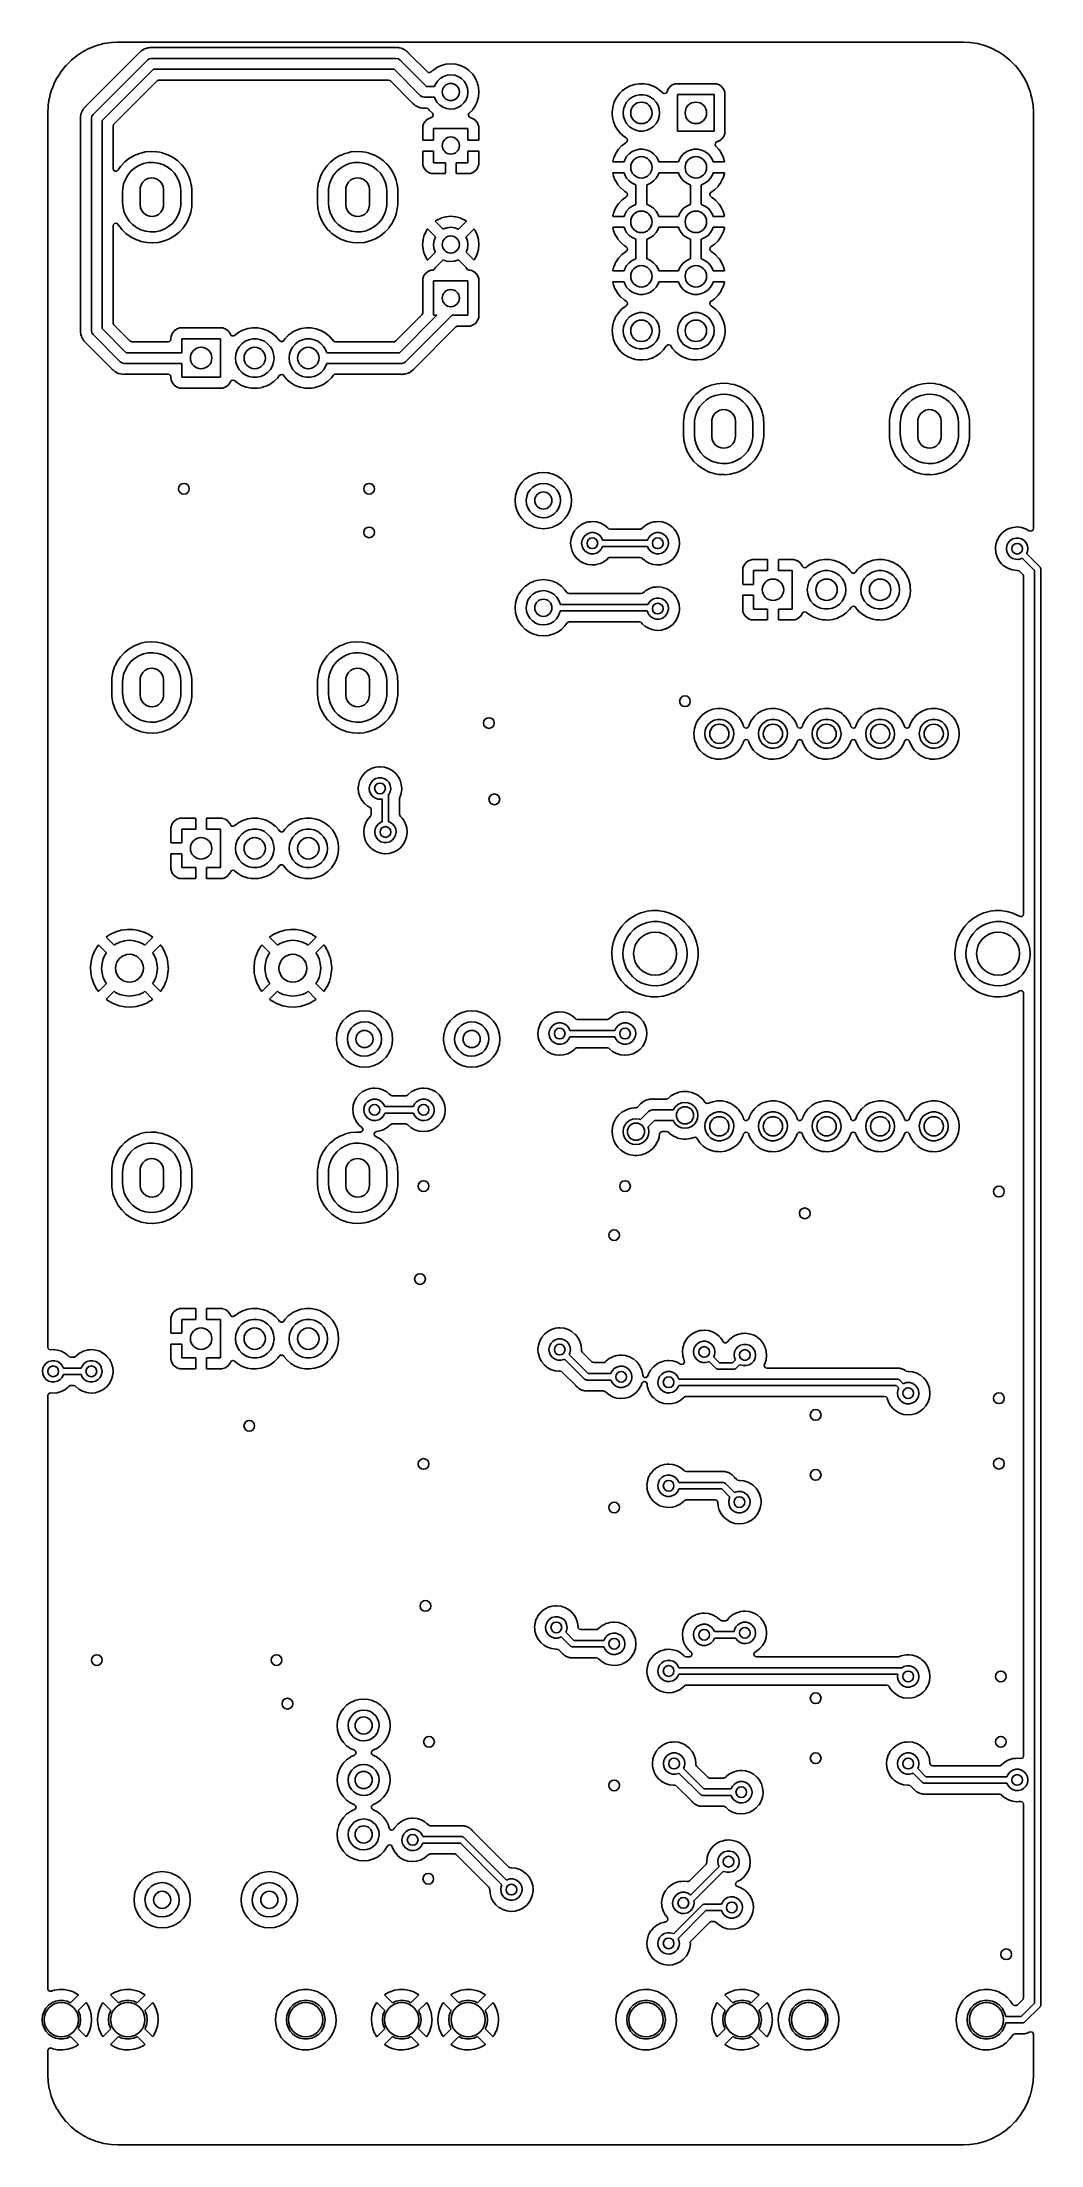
# Model space of a CAD drawing. Extents: x 123.2 to 169.8, y -144.8 to -46.7.
import ezdxf

# ---------------------------------------------------------------- set-up
doc = ezdxf.new("R2010")
doc.units = 0
doc.layers.add('BLACK', color=7, linetype='CONTINUOUS')

msp = doc.modelspace()

# ---------------------------------------------------------------- linework, layer by layer
at = {"layer": 'BLACK', "linetype": 'CONTINUOUS'}
for p, q in [((125.101, -47.1758), (125.397, -47.0249)), ((125.397, -47.0249), (125.409, -47.0196)), ((125.409, -47.0196), (125.454, -47.0025)), ((125.454, -47.0025), (125.72, -46.9005)), ((125.72, -46.9005), (125.732, -46.8964)), ((125.732, -46.8964), (126.053, -46.8104)), ((126.053, -46.8104), (126.066, -46.8076)), ((126.066, -46.8076), (126.394, -46.7556)), ((126.394, -46.7556), (126.407, -46.7542)), ((126.407, -46.7542), (126.441, -46.7525)), ((126.441, -46.7525), (126.703, -46.7387)), ((126.703, -46.7387), (126.729, -46.7401)), ((126.729, -46.7401), (126.731, -46.7403)), ((126.731, -46.7403), (126.731, -46.7403)), ((126.731, -46.7403), (126.74, -46.7417)), ((126.74, -46.7417), (126.749, -46.7405)), ((126.749, -46.7405), (126.764, -46.7386)), ((126.749, -46.7405), (126.749, -46.7405)), ((126.764, -46.7386), (126.771, -46.7376)), ((126.771, -46.7376), (126.788, -46.7365)), ((126.788, -46.7365), (166.067, -46.7365)), ((127.952, -47.0576), (127.946, -47.0614)), ((127.959, -47.0554), (127.952, -47.0576)), ((128.022, -47.0352), (127.959, -47.0554)), ((127.959, -47.0554), (127.959, -47.0554)), ((128.026, -47.0337), (128.022, -47.0352)), ((128.094, -47.0088), (128.026, -47.0337)), ((128.102, -47.008), (128.094, -47.0088)), ((128.107, -47.0066), (128.102, -47.008)), ((128.113, -47.0054), (128.107, -47.0066)), ((128.12, -47.0031), (128.113, -47.0054)), ((128.128, -47.0025), (128.12, -47.0031)), ((128.168, -46.9993), (128.128, -47.0025)), ((128.128, -47.0025), (128.128, -47.0025)), ((128.193, -46.9972), (128.168, -46.9993)), ((128.197, -46.9968), (128.193, -46.9972)), ((128.222, -46.9939), (128.197, -46.9968)), ((128.226, -46.9935), (128.222, -46.9939)), ((128.222, -46.9939), (128.222, -46.9939)), ((128.234, -46.9935), (128.226, -46.9935)), ((128.244, -46.9931), (128.234, -46.9935)), ((128.289, -46.9894), (128.244, -46.9931)), ((128.297, -46.9888), (128.289, -46.9894)), ((128.289, -46.9894), (128.289, -46.9894)), ((128.318, -46.992), (128.297, -46.9888)), ((128.318, -46.9921), (128.318, -46.992)), ((128.337, -46.9935), (128.318, -46.9921)), ((139.687, -46.9935), (128.337, -46.9935)), ((139.69, -46.9935), (139.687, -46.9935)), ((139.704, -46.9931), (139.69, -46.9935)), ((139.768, -46.9914), (139.704, -46.9931)), ((139.775, -46.9929), (139.768, -46.9914)), ((139.779, -46.9932), (139.775, -46.9929)), ((139.783, -46.9935), (139.779, -46.9932)), ((139.789, -46.9938), (139.783, -46.9935)), ((139.783, -46.9935), (139.783, -46.9935)), ((139.794, -46.9942), (139.789, -46.9938)), ((139.789, -46.9938), (139.789, -46.9938)), ((139.831, -47.0031), (139.794, -46.9942)), ((139.865, -47.0115), (139.831, -47.0031)), ((139.87, -47.0125), (139.865, -47.0115)), ((139.941, -47.0274), (139.87, -47.0125)), ((139.948, -47.0305), (139.941, -47.0274)), ((139.953, -47.0324), (139.948, -47.0305)), ((139.959, -47.0345), (139.953, -47.0324)), ((139.966, -47.0362), (139.959, -47.0345)), ((140.031, -47.0694), (139.966, -47.0362)), ((166.067, -46.7365), (166.086, -46.738)), ((166.086, -46.738), (166.101, -46.7403)), ((166.101, -46.7403), (166.101, -46.7403)), ((166.101, -46.7403), (166.11, -46.7417)), ((166.11, -46.7417), (166.128, -46.7392)), ((166.128, -46.7392), (166.151, -46.7384)), ((166.151, -46.7384), (166.455, -46.7542)), ((166.455, -46.7542), (166.468, -46.7556)), ((166.468, -46.7556), (166.796, -46.8076)), ((166.796, -46.8076), (166.809, -46.8104)), ((166.809, -46.8104), (167.13, -46.8964)), ((167.13, -46.8964), (167.142, -46.9005)), ((167.142, -46.9005), (167.408, -47.0025)), ((167.408, -47.0025), (167.453, -47.0196)), ((167.453, -47.0196), (167.465, -47.0249)), ((167.465, -47.0249), (167.761, -47.1758)), ((124.079, -48.0923), (124.288, -47.834)), ((124.288, -47.834), (124.297, -47.8242)), ((124.297, -47.8242), (124.532, -47.5892)), ((124.532, -47.5892), (124.542, -47.5804)), ((124.542, -47.5804), (124.8, -47.3712)), ((124.8, -47.3712), (124.811, -47.3634)), ((124.811, -47.3634), (125.09, -47.1824)), ((125.09, -47.1824), (125.101, -47.1758)), ((127.724, -47.2248), (125.241, -49.7082)), ((125.553, -50.1152), (128.093, -47.5752)), ((128.374, -48.002), (125.98, -50.3956)), ((127.727, -47.2224), (127.724, -47.2248)), ((127.775, -47.1715), (127.727, -47.2224)), ((127.78, -47.1661), (127.775, -47.1715)), ((127.775, -47.1715), (127.775, -47.1715)), ((127.786, -47.1621), (127.78, -47.1661)), ((127.79, -47.1594), (127.786, -47.1621)), ((127.792, -47.1568), (127.79, -47.1594)), ((127.793, -47.1568), (127.792, -47.1568)), ((127.801, -47.1494), (127.793, -47.1568)), ((127.806, -47.1465), (127.801, -47.1494)), ((127.855, -47.1167), (127.806, -47.1465)), ((127.806, -47.1465), (127.806, -47.1465)), ((127.863, -47.1115), (127.855, -47.1167)), ((127.867, -47.1092), (127.863, -47.1115)), ((127.928, -47.0692), (127.867, -47.1092)), ((127.935, -47.0667), (127.928, -47.0692)), ((127.94, -47.064), (127.935, -47.0667)), ((127.946, -47.0614), (127.94, -47.064)), ((128.093, -47.5752), (128.174, -47.521)), ((128.093, -47.5752), (128.093, -47.5752)), ((128.174, -47.521), (128.27, -47.502)), ((128.27, -47.502), (139.7, -47.502)), ((139.596, -48.002), (128.374, -48.002)), ((140.833, -49.2388), (139.596, -48.002)), ((139.7, -47.502), (139.796, -47.521)), ((139.796, -47.521), (139.877, -47.5752)), ((139.877, -47.5752), (141.114, -48.812)), ((140.035, -47.0713), (140.031, -47.0694)), ((140.101, -47.1023), (140.035, -47.0713)), ((140.107, -47.1068), (140.101, -47.1023)), ((140.112, -47.11), (140.107, -47.1068)), ((140.117, -47.1133), (140.112, -47.11)), ((140.124, -47.1167), (140.117, -47.1133)), ((140.129, -47.1214), (140.124, -47.1167)), ((140.179, -47.1639), (140.129, -47.1214)), ((140.129, -47.1214), (140.129, -47.1214)), ((140.183, -47.1667), (140.179, -47.1639)), ((140.194, -47.1758), (140.183, -47.1667)), ((140.205, -47.1843), (140.194, -47.1758)), ((140.211, -47.19), (140.205, -47.1843)), ((140.218, -47.197), (140.211, -47.19)), ((140.253, -47.2264), (140.218, -47.197)), ((140.259, -47.2312), (140.253, -47.2264)), ((140.253, -47.2264), (140.253, -47.2264)), ((140.263, -47.2371), (140.259, -47.2312)), ((140.271, -47.2487), (140.263, -47.2371)), ((140.263, -47.2371), (140.263, -47.2371)), ((140.284, -47.2631), (140.271, -47.2487)), ((141.147, -48.1263), (140.284, -47.2631)), ((141.583, -47.9245), (141.396, -48.0558)), ((141.588, -47.9222), (141.583, -47.9245)), ((141.786, -47.83), (141.588, -47.9222)), ((141.588, -47.9222), (141.588, -47.9222)), ((141.791, -47.8277), (141.786, -47.83)), ((141.786, -47.83), (141.786, -47.83)), ((141.796, -47.8263), (141.791, -47.8277)), ((142.007, -47.7699), (141.796, -47.8263)), ((141.796, -47.8263), (141.796, -47.8263)), ((142.012, -47.7685), (142.007, -47.7699)), ((142.007, -47.7699), (142.007, -47.7699)), ((142.24, -47.7485), (142.012, -47.7685)), ((142.468, -47.7685), (142.24, -47.7485)), ((142.473, -47.7699), (142.468, -47.7685)), ((142.684, -47.8263), (142.473, -47.7699)), ((142.473, -47.7699), (142.473, -47.7699)), ((142.689, -47.8277), (142.684, -47.8263)), ((142.684, -47.8263), (142.684, -47.8263)), ((142.694, -47.83), (142.689, -47.8277)), ((142.892, -47.9222), (142.694, -47.83)), ((142.694, -47.83), (142.694, -47.83)), ((142.897, -47.9245), (142.892, -47.9222)), ((142.892, -47.9222), (142.892, -47.9222)), ((143.002, -47.9979), (142.897, -47.9245)), ((143.08, -48.0526), (143.002, -47.9979)), ((167.761, -47.1758), (167.772, -47.1824)), ((167.772, -47.1824), (168.051, -47.3634)), ((168.051, -47.3634), (168.062, -47.3712)), ((168.062, -47.3712), (168.32, -47.5804)), ((168.32, -47.5804), (168.33, -47.5892)), ((168.33, -47.5892), (168.565, -47.8242)), ((168.565, -47.8242), (168.574, -47.834)), ((168.574, -47.834), (168.783, -48.0923)), ((123.604, -49.0242), (123.608, -49.0116)), ((123.608, -49.0116), (123.675, -48.8394)), ((123.675, -48.8394), (123.72, -48.7201)), ((123.72, -48.7201), (123.728, -48.7013)), ((123.728, -48.7013), (123.733, -48.6893)), ((123.733, -48.6893), (123.884, -48.3931)), ((123.884, -48.3931), (123.89, -48.3817)), ((123.89, -48.3817), (124.071, -48.103)), ((124.071, -48.103), (124.079, -48.0923)), ((126.525, -50.5693), (128.547, -48.5474)), ((128.547, -48.5474), (128.61, -48.5134)), ((128.61, -48.5134), (128.636, -48.5105)), ((128.636, -48.5105), (139.334, -48.5105)), ((139.334, -48.5105), (139.402, -48.5305)), ((139.402, -48.5305), (139.423, -48.5474)), ((139.423, -48.5474), (140.426, -49.5509)), ((141.114, -48.812), (141.485, -48.812)), ((141.192, -48.1553), (141.147, -48.1263)), ((141.263, -48.1603), (141.192, -48.1553)), ((141.325, -48.1263), (141.263, -48.1603)), ((141.392, -48.0597), (141.325, -48.1263)), ((141.396, -48.0558), (141.392, -48.0597)), ((141.392, -48.0597), (141.392, -48.0597)), ((141.485, -48.812), (141.523, -48.7063)), ((141.523, -48.7063), (141.62, -48.5564)), ((141.62, -48.5564), (141.747, -48.4316)), ((141.747, -48.4316), (141.899, -48.3381)), ((141.899, -48.3381), (142.068, -48.2807)), ((142.068, -48.2807), (142.246, -48.262)), ((142.246, -48.262), (142.423, -48.2831)), ((142.423, -48.2831), (142.591, -48.343)), ((142.591, -48.343), (142.741, -48.4385)), ((142.741, -48.4385), (142.867, -48.5651)), ((142.867, -48.5651), (142.961, -48.7163)), ((142.961, -48.7163), (143.02, -48.8848)), ((143.02, -48.8848), (143.04, -49.062)), ((143.084, -48.0558), (143.08, -48.0526)), ((143.08, -48.0526), (143.08, -48.0526)), ((143.246, -48.2177), (143.084, -48.0558)), ((143.378, -48.4053), (143.246, -48.2177)), ((143.38, -48.4102), (143.378, -48.4053)), ((143.411, -48.4763), (143.38, -48.4102)), ((143.38, -48.4102), (143.38, -48.4102)), ((143.474, -48.6128), (143.411, -48.4763)), ((143.476, -48.6181), (143.474, -48.6128)), ((143.519, -48.7797), (143.476, -48.6181)), ((143.476, -48.6181), (143.476, -48.6181)), ((143.534, -48.8339), (143.519, -48.7797)), ((143.553, -49.062), (143.534, -48.8339)), ((150.225, -49.0186), (150.189, -49.0565)), ((150.234, -49.0116), (150.225, -49.0186)), ((150.399, -48.8876), (150.234, -49.0116)), ((150.404, -48.8845), (150.399, -48.8876)), ((150.399, -48.8876), (150.399, -48.8876)), ((150.602, -48.7814), (150.404, -48.8845)), ((150.814, -48.712), (150.602, -48.7814)), ((151.035, -48.6782), (150.814, -48.712)), ((151.04, -48.6782), (151.035, -48.6782)), ((151.184, -48.68), (151.04, -48.6782)), ((151.04, -48.6782), (151.04, -48.6782)), ((151.258, -48.6809), (151.184, -48.68)), ((151.263, -48.6818), (151.258, -48.6809)), ((151.473, -48.7192), (151.263, -48.6818)), ((151.263, -48.6818), (151.263, -48.6818)), ((151.478, -48.7201), (151.473, -48.7192)), ((151.473, -48.7192), (151.473, -48.7192)), ((151.483, -48.7218), (151.478, -48.7201)), ((151.684, -48.7929), (151.483, -48.7218)), ((151.483, -48.7218), (151.483, -48.7218)), ((151.689, -48.7946), (151.684, -48.7929)), ((151.684, -48.7929), (151.684, -48.7929)), ((151.884, -48.9026), (151.689, -48.7946)), ((151.888, -48.9058), (151.884, -48.9026)), ((152.056, -49.0378), (151.888, -48.9058)), ((151.888, -48.9058), (151.888, -48.9058)), ((152.366, -48.9497), (152.325, -49.0599)), ((152.369, -48.9413), (152.366, -48.9497)), ((152.457, -48.8247), (152.369, -48.9413)), ((152.573, -48.7374), (152.457, -48.8247)), ((152.71, -48.6863), (152.573, -48.7374)), ((152.772, -48.6795), (152.71, -48.6863)), ((154.568, -48.6795), (152.772, -48.6795)), ((154.63, -48.6863), (154.568, -48.6795)), ((154.767, -48.7374), (154.63, -48.6863)), ((154.883, -48.8247), (154.767, -48.7374)), ((154.971, -48.9413), (154.883, -48.8247)), ((155.022, -49.0777), (154.971, -48.9413)), ((168.783, -48.0923), (168.791, -48.103)), ((168.791, -48.103), (168.972, -48.3817)), ((168.972, -48.3817), (168.978, -48.3931)), ((168.978, -48.3931), (169.129, -48.6893)), ((169.129, -48.6893), (169.134, -48.7013)), ((169.134, -48.7013), (169.142, -48.7201)), ((169.142, -48.7201), (169.187, -48.8394)), ((169.187, -48.8394), (169.254, -49.0116)), ((169.254, -49.0116), (169.258, -49.0242)), ((123.447, -49.999), (123.458, -49.7738)), ((123.448, -50.0234), (123.447, -49.999)), ((123.458, -49.7738), (123.462, -49.6995)), ((123.462, -49.6995), (123.464, -49.6864)), ((123.464, -49.6864), (123.516, -49.3581)), ((123.516, -49.3581), (123.518, -49.3452)), ((123.518, -49.3452), (123.561, -49.1844)), ((123.561, -49.1844), (123.604, -49.0242)), ((125.047, -49.9608), (125.014, -50.0258)), ((125.049, -49.9569), (125.047, -49.9608)), ((125.08, -49.8907), (125.049, -49.9569)), ((125.085, -49.885), (125.08, -49.8907)), ((125.088, -49.8798), (125.085, -49.885)), ((125.091, -49.8748), (125.088, -49.8798)), ((125.095, -49.8683), (125.091, -49.8748)), ((125.099, -49.8627), (125.095, -49.8683)), ((125.142, -49.8127), (125.099, -49.8627)), ((125.145, -49.8093), (125.142, -49.8127)), ((125.16, -49.7899), (125.145, -49.8093)), ((125.162, -49.787), (125.16, -49.7899)), ((125.168, -49.7813), (125.162, -49.787)), ((125.175, -49.7738), (125.168, -49.7813)), ((125.204, -49.7391), (125.175, -49.7738)), ((125.209, -49.7335), (125.204, -49.7391)), ((125.204, -49.7391), (125.204, -49.7391)), ((125.215, -49.7292), (125.209, -49.7335)), ((125.227, -49.7206), (125.215, -49.7291)), ((125.215, -49.7291), (125.215, -49.7292)), ((125.241, -49.7082), (125.227, -49.7206)), ((140.426, -49.5509), (140.439, -49.5653)), ((140.439, -49.5653), (140.447, -49.5769)), ((140.447, -49.5769), (140.447, -49.5769)), ((140.447, -49.5769), (140.451, -49.5828)), ((140.451, -49.5828), (140.457, -49.5876)), ((140.457, -49.5876), (140.457, -49.5876)), ((140.457, -49.5876), (140.492, -49.617)), ((140.492, -49.617), (140.499, -49.624)), ((140.499, -49.624), (140.505, -49.6297)), ((140.505, -49.6297), (140.508, -49.6319)), ((140.508, -49.6319), (140.508, -49.6319)), ((140.508, -49.6319), (140.527, -49.6473)), ((140.527, -49.6473), (140.531, -49.6501)), ((140.531, -49.6501), (140.586, -49.6973)), ((140.586, -49.6973), (140.593, -49.7007)), ((140.593, -49.7007), (140.598, -49.704)), ((140.598, -49.704), (140.603, -49.7072)), ((140.603, -49.7072), (140.609, -49.7117)), ((140.609, -49.7117), (140.675, -49.7427)), ((140.675, -49.7427), (140.679, -49.7446)), ((140.679, -49.7446), (140.744, -49.7778)), ((140.744, -49.7778), (140.751, -49.7795)), ((140.751, -49.7795), (140.757, -49.7816)), ((140.757, -49.7816), (140.762, -49.7835)), ((140.762, -49.7835), (140.769, -49.7866)), ((140.769, -49.7866), (140.776, -49.7881)), ((140.776, -49.7881), (140.776, -49.7881)), ((140.776, -49.7881), (140.827, -49.7987)), ((140.827, -49.7987), (140.84, -49.8015)), ((140.914, -49.293), (140.833, -49.2388)), ((140.84, -49.8015), (140.845, -49.8025)), ((140.845, -49.8025), (140.916, -49.8198)), ((141.01, -49.312), (140.914, -49.293)), ((140.916, -49.8198), (140.921, -49.8202)), ((140.921, -49.8202), (140.921, -49.8202)), ((140.921, -49.8202), (140.927, -49.8205)), ((140.927, -49.8205), (140.927, -49.8205)), ((140.927, -49.8205), (140.931, -49.8208)), ((140.931, -49.8208), (140.935, -49.8212)), ((140.935, -49.8212), (140.942, -49.8226)), ((140.942, -49.8226), (141.02, -49.8205)), ((141.485, -49.312), (141.01, -49.312)), ((141.01, -49.312), (141.01, -49.312)), ((141.02, -49.8205), (141.023, -49.8205)), ((141.023, -49.8205), (141.108, -49.8205)), ((141.108, -49.8205), (141.176, -49.8405)), ((141.176, -49.8405), (141.211, -49.8742)), ((141.211, -49.8742), (141.234, -49.9063)), ((141.234, -49.9063), (141.38, -50.0524)), ((141.514, -49.3976), (141.485, -49.312)), ((141.606, -49.5501), (141.514, -49.3976)), ((141.73, -49.6784), (141.606, -49.5501)), ((141.879, -49.7761), (141.73, -49.6784)), ((142.046, -49.8382), (141.879, -49.7761)), ((142.223, -49.8618), (142.046, -49.8382)), ((142.401, -49.8457), (142.223, -49.8618)), ((142.57, -49.7905), (142.401, -49.8457)), ((142.724, -49.6992), (142.57, -49.7905)), ((142.853, -49.5762), (142.724, -49.6992)), ((142.952, -49.4277), (142.853, -49.5762)), ((143.015, -49.261), (142.952, -49.4277)), ((143.04, -49.0843), (143.015, -49.261)), ((143.04, -49.062), (143.04, -49.0843)), ((143.1, -50.0524), (143.246, -49.9063)), ((143.246, -49.9063), (143.252, -49.8973)), ((143.252, -49.8973), (143.334, -49.781)), ((143.334, -49.781), (143.378, -49.7187)), ((143.378, -49.7187), (143.38, -49.7138)), ((143.38, -49.7138), (143.472, -49.5162)), ((143.38, -49.7138), (143.38, -49.7138)), ((143.472, -49.5162), (143.474, -49.5112)), ((143.472, -49.5162), (143.472, -49.5162)), ((143.474, -49.5112), (143.534, -49.2901)), ((143.534, -49.2901), (143.553, -49.062)), ((149.791, -49.7826), (149.767, -50.0047)), ((149.851, -49.5673), (149.791, -49.7826)), ((149.945, -49.3647), (149.851, -49.5673)), ((150.071, -49.1801), (149.945, -49.3647)), ((150.131, -49.1167), (150.071, -49.1801)), ((150.189, -49.0565), (150.131, -49.1167)), ((150.28, -50.038), (150.299, -49.8613)), ((150.299, -49.8613), (150.353, -49.6923)), ((150.353, -49.6923), (150.442, -49.5384)), ((150.442, -49.5384), (150.561, -49.4063)), ((150.561, -49.4063), (150.705, -49.3019)), ((150.705, -49.3019), (150.867, -49.2296)), ((150.867, -49.2296), (151.041, -49.1927)), ((151.041, -49.1927), (151.219, -49.1927)), ((151.219, -49.1927), (151.393, -49.2296)), ((151.393, -49.2296), (151.555, -49.3019)), ((151.555, -49.3019), (151.699, -49.4063)), ((151.699, -49.4063), (151.818, -49.5384)), ((151.818, -49.5384), (151.907, -49.6923)), ((151.907, -49.6923), (151.961, -49.8613)), ((151.961, -49.8613), (151.98, -50.038)), ((152.056, -49.0379), (152.056, -49.0378)), ((152.06, -49.0411), (152.056, -49.0379)), ((152.063, -49.0449), (152.06, -49.0411)), ((152.114, -49.1005), (152.063, -49.0449)), ((152.063, -49.0449), (152.063, -49.0449)), ((152.146, -49.1262), (152.114, -49.1005)), ((152.216, -49.1414), (152.146, -49.1262)), ((152.282, -49.1167), (152.216, -49.1414)), ((152.325, -49.0599), (152.282, -49.1167)), ((152.82, -50.888), (152.82, -49.188)), ((152.82, -49.188), (154.52, -49.188)), ((154.52, -49.188), (154.52, -50.888)), ((155.028, -49.1399), (155.022, -49.0777)), ((155.028, -50.9361), (155.028, -49.1399)), ((169.258, -49.0242), (169.301, -49.1844)), ((169.301, -49.1844), (169.344, -49.3452)), ((169.344, -49.3452), (169.346, -49.3581)), ((169.346, -49.3581), (169.398, -49.6864)), ((169.398, -49.6864), (169.4, -49.6995)), ((169.4, -49.6995), (169.4, -49.7117)), ((169.4, -49.7117), (169.415, -49.9953)), ((169.415, -49.9953), (169.414, -50.0213)), ((123.444, -50.0912), (123.446, -50.0703)), ((123.444, -107.584), (123.444, -50.0912)), ((123.446, -50.0703), (123.449, -50.0553)), ((123.449, -50.0332), (123.448, -50.0234)), ((123.45, -50.038), (123.449, -50.0332)), ((123.449, -50.0553), (123.45, -50.0506)), ((123.449, -50.0553), (123.449, -50.0553)), ((123.45, -50.0506), (123.45, -50.038)), ((124.971, -50.2169), (124.969, -50.2241)), ((124.969, -50.2241), (124.97, -50.2314)), ((124.97, -50.2314), (124.971, -50.3015)), ((124.972, -50.1976), (124.971, -50.2088)), ((124.971, -50.2088), (124.971, -50.2088)), ((124.971, -50.2088), (124.971, -50.2128)), ((124.971, -50.2128), (124.971, -50.2169)), ((124.971, -50.3015), (124.971, -50.3049)), ((124.971, -50.3049), (124.971, -60.1309)), ((124.99, -50.1267), (124.972, -50.1976)), ((124.991, -50.1224), (124.99, -50.1267)), ((125.004, -50.0581), (124.991, -50.1224)), ((125.005, -50.051), (125.004, -50.0581)), ((125.004, -50.0581), (125.004, -50.0581)), ((125.008, -50.0443), (125.005, -50.051)), ((125.01, -50.0386), (125.008, -50.0443)), ((125.012, -50.0329), (125.01, -50.0386)), ((125.014, -50.0258), (125.012, -50.0329)), ((125.48, -50.292), (125.499, -50.1963)), ((125.48, -60.198), (125.48, -50.292)), ((125.499, -50.1963), (125.553, -50.1152)), ((125.98, -50.3956), (125.98, -60.0944)), ((126.488, -50.6584), (126.509, -50.5902)), ((126.488, -52.6326), (126.488, -50.6584)), ((126.509, -50.5902), (126.525, -50.5693)), ((140.938, -50.6596), (140.932, -50.7105)), ((140.932, -50.7105), (140.932, -50.7173)), ((140.932, -50.7173), (140.932, -51.2899)), ((140.942, -50.6444), (140.938, -50.6596)), ((140.987, -50.5239), (140.942, -50.6444)), ((140.995, -50.5084), (140.987, -50.5239)), ((141.072, -50.4063), (140.995, -50.5084)), ((141.084, -50.3937), (141.072, -50.4063)), ((141.186, -50.3172), (141.084, -50.3937)), ((141.202, -50.3087), (141.186, -50.3172)), ((141.33, -50.2607), (141.202, -50.3087)), ((141.366, -50.2424), (141.329, -50.2597)), ((141.329, -50.2597), (141.33, -50.2607)), ((141.409, -50.1855), (141.366, -50.2424)), ((141.38, -50.0524), (141.414, -50.1147)), ((141.414, -50.1147), (141.409, -50.1855)), ((141.44, -51.308), (141.44, -50.762)), ((141.44, -50.762), (143.04, -50.762)), ((143.04, -50.762), (143.04, -51.308)), ((143.066, -50.1659), (143.072, -50.0952)), ((143.098, -50.2289), (143.066, -50.1659)), ((143.072, -50.0952), (143.1, -50.0524)), ((143.151, -50.2589), (143.098, -50.2289)), ((143.15, -50.2607), (143.151, -50.2589)), ((143.278, -50.3087), (143.15, -50.2607)), ((143.294, -50.3172), (143.278, -50.3087)), ((143.396, -50.3937), (143.294, -50.3172)), ((143.408, -50.4063), (143.396, -50.3937)), ((143.485, -50.5084), (143.408, -50.4063)), ((143.493, -50.5239), (143.485, -50.5084)), ((143.538, -50.6444), (143.493, -50.5239)), ((143.542, -50.6596), (143.538, -50.6444)), ((143.548, -50.7105), (143.542, -50.6596)), ((143.548, -50.7173), (143.548, -50.7105)), ((143.548, -51.2945), (143.548, -50.7173)), ((149.767, -50.0047), (149.768, -50.0098)), ((149.768, -50.0098), (149.768, -50.0099)), ((149.768, -50.0099), (149.774, -50.1224)), ((149.774, -50.1224), (149.78, -50.2277)), ((149.78, -50.2277), (149.781, -50.2328)), ((149.781, -50.2328), (149.781, -50.2328)), ((149.781, -50.2328), (149.8, -50.3172)), ((149.8, -50.3172), (149.829, -50.4456)), ((149.829, -50.4456), (149.913, -50.6526)), ((149.913, -50.6526), (150.03, -50.8431)), ((150.03, -50.8431), (150.176, -51.0119)), ((150.299, -50.2147), (150.28, -50.038)), ((150.353, -50.3837), (150.299, -50.2147)), ((150.442, -50.5376), (150.353, -50.3837)), ((150.561, -50.6697), (150.442, -50.5376)), ((150.705, -50.7741), (150.561, -50.6697)), ((150.867, -50.8464), (150.705, -50.7741)), ((151.041, -50.8833), (150.867, -50.8464)), ((151.219, -50.8833), (151.041, -50.8833)), ((151.393, -50.8464), (151.219, -50.8833)), ((151.555, -50.7741), (151.393, -50.8464)), ((151.699, -50.6697), (151.555, -50.7741)), ((151.818, -50.5376), (151.699, -50.6697)), ((151.907, -50.3837), (151.818, -50.5376)), ((151.961, -50.2147), (151.907, -50.3837)), ((151.98, -50.038), (151.961, -50.2147)), ((154.52, -50.888), (152.82, -50.888)), ((155.022, -50.9983), (155.028, -50.9361)), ((169.414, -50.0228), (169.412, -50.0317)), ((169.412, -50.0317), (169.413, -50.0406)), ((169.413, -50.0406), (169.413, -50.0406)), ((169.413, -50.0406), (169.416, -50.0633)), ((169.414, -50.0213), (169.414, -50.0228)), ((169.414, -50.0228), (169.414, -50.0228)), ((169.416, -50.0633), (169.417, -50.0796)), ((169.417, -50.0796), (169.417, -69.413)), ((127.716, -51.9269), (127.473, -52.0253)), ((127.72, -51.9252), (127.716, -51.9269)), ((127.716, -51.9269), (127.716, -51.9269)), ((127.849, -51.8936), (127.72, -51.9252)), ((127.979, -51.8618), (127.849, -51.8936)), ((127.984, -51.8607), (127.979, -51.8618)), ((127.979, -51.8618), (127.979, -51.8618)), ((128.253, -51.835), (127.984, -51.8607)), ((128.258, -51.8352), (128.253, -51.835)), ((128.52, -51.8482), (128.258, -51.8352)), ((128.258, -51.8352), (128.258, -51.8352)), ((128.524, -51.8485), (128.52, -51.8482)), ((128.52, -51.8482), (128.52, -51.8482)), ((128.529, -51.8493), (128.524, -51.8485)), ((128.664, -51.876), (128.529, -51.8493)), ((128.529, -51.8493), (128.529, -51.8493)), ((128.79, -51.9009), (128.664, -51.876)), ((128.864, -51.9269), (128.79, -51.9009)), ((129.042, -51.9897), (128.864, -51.9269)), ((137.316, -51.9269), (137.073, -52.0253)), ((137.32, -51.9252), (137.316, -51.9269)), ((137.316, -51.9269), (137.316, -51.9269)), ((137.449, -51.8936), (137.32, -51.9252)), ((137.579, -51.8618), (137.449, -51.8936)), ((137.584, -51.8607), (137.579, -51.8618)), ((137.579, -51.8618), (137.579, -51.8618)), ((137.853, -51.835), (137.584, -51.8607)), ((137.858, -51.8352), (137.853, -51.835)), ((138.12, -51.8482), (137.858, -51.8352)), ((137.858, -51.8352), (137.858, -51.8352)), ((138.124, -51.8485), (138.12, -51.8482)), ((138.12, -51.8482), (138.12, -51.8482)), ((138.129, -51.8493), (138.124, -51.8485)), ((138.264, -51.876), (138.129, -51.8493)), ((138.129, -51.8493), (138.129, -51.8493)), ((138.39, -51.9009), (138.264, -51.876)), ((138.464, -51.9269), (138.39, -51.9009)), ((138.642, -51.9897), (138.464, -51.9269)), ((140.932, -51.2899), (140.936, -51.3051)), ((140.934, -51.8219), (140.932, -51.8295)), ((140.932, -51.8295), (140.932, -52.4067)), ((140.935, -51.8205), (140.934, -51.8219)), ((140.95, -51.816), (140.935, -51.8205)), ((140.936, -51.3051), (140.938, -51.3063)), ((140.938, -51.3063), (140.946, -51.308)), ((140.946, -51.308), (141.44, -51.308)), ((141.44, -51.816), (140.95, -51.816)), ((141.44, -52.362), (141.44, -51.816)), ((143.04, -51.308), (143.53, -51.308)), ((143.534, -51.816), (143.04, -51.816)), ((143.04, -51.816), (143.04, -52.362)), ((143.53, -51.308), (143.545, -51.3035)), ((143.542, -51.8177), (143.534, -51.816)), ((143.544, -51.8189), (143.542, -51.8177)), ((143.548, -51.8341), (143.544, -51.8189)), ((143.545, -51.3035), (143.546, -51.3021)), ((143.546, -51.3021), (143.548, -51.2945)), ((143.548, -52.4067), (143.548, -51.8341)), ((149.943, -51.9096), (149.853, -52.1028)), ((149.948, -51.9006), (149.943, -51.9096)), ((150.068, -51.7247), (149.948, -51.9006)), ((150.075, -51.7167), (150.068, -51.7247)), ((150.222, -51.5627), (150.075, -51.7167)), ((150.176, -51.0119), (150.348, -51.1546)), ((150.229, -51.5559), (150.222, -51.5627)), ((150.4, -51.428), (150.229, -51.5559)), ((150.348, -51.1546), (150.422, -51.1978)), ((150.408, -51.4225), (150.4, -51.428)), ((150.417, -51.4183), (150.408, -51.4225)), ((150.457, -51.385), (150.417, -51.4183)), ((150.422, -51.1978), (150.471, -51.2494)), ((150.442, -52.0784), (150.561, -51.9463)), ((150.484, -51.3192), (150.457, -51.385)), ((150.471, -51.2494), (150.484, -51.3192)), ((150.561, -51.9463), (150.705, -51.8419)), ((150.705, -51.8419), (150.867, -51.7696)), ((150.867, -51.7696), (151.041, -51.7327)), ((151.041, -51.7327), (151.219, -51.7327)), ((151.219, -51.7327), (151.393, -51.7696)), ((151.393, -51.7696), (151.555, -51.8419)), ((151.555, -51.8419), (151.699, -51.9463)), ((151.699, -51.9463), (151.818, -52.0784)), ((152.982, -52.0784), (153.101, -51.9463)), ((153.101, -51.9463), (153.245, -51.8419)), ((153.245, -51.8419), (153.407, -51.7696)), ((153.407, -51.7696), (153.581, -51.7327)), ((153.581, -51.7327), (153.759, -51.7327)), ((153.759, -51.7327), (153.933, -51.7696)), ((153.933, -51.7696), (154.095, -51.8419)), ((154.095, -51.8419), (154.239, -51.9463)), ((154.239, -51.9463), (154.358, -52.0784)), ((154.571, -51.5208), (154.58, -51.4503)), ((154.602, -51.5847), (154.571, -51.5208)), ((154.58, -51.4503), (154.625, -51.3956)), ((154.746, -51.7428), (154.602, -51.5847)), ((154.625, -51.3956), (154.651, -51.3819)), ((154.651, -51.3819), (154.758, -51.3418)), ((154.752, -51.7509), (154.746, -51.7428)), ((154.868, -51.9297), (154.752, -51.7509)), ((154.758, -51.3418), (154.767, -51.3386)), ((154.767, -51.3386), (154.883, -51.2513)), ((154.873, -51.9388), (154.868, -51.9297)), ((154.958, -52.1341), (154.873, -51.9388)), ((154.883, -51.2513), (154.971, -51.1347)), ((154.971, -51.1347), (155.022, -50.9983)), ((126.492, -52.6638), (126.488, -52.6326)), ((126.529, -52.7248), (126.492, -52.6638)), ((126.592, -52.7566), (126.529, -52.7248)), ((126.663, -52.749), (126.592, -52.7566)), ((126.718, -52.7044), (126.663, -52.749)), ((126.731, -52.6861), (126.718, -52.7044)), ((126.838, -52.5315), (126.731, -52.6861)), ((126.895, -52.4702), (126.838, -52.5315)), ((127.02, -52.3367), (126.895, -52.4702)), ((127.023, -52.3334), (127.02, -52.3367)), ((127.039, -52.3206), (127.023, -52.3334)), ((127.231, -52.1669), (127.039, -52.3206)), ((127.061, -53.1375), (127.175, -52.9377)), ((127.175, -52.9377), (127.321, -52.7599)), ((127.235, -52.164), (127.231, -52.1669)), ((127.469, -52.027), (127.235, -52.164)), ((127.321, -52.7599), (127.495, -52.6091)), ((127.473, -52.0253), (127.469, -52.027)), ((127.495, -52.6091), (127.691, -52.4898)), ((127.691, -52.4898), (127.905, -52.4054)), ((127.905, -52.4054), (128.13, -52.3581)), ((128.13, -52.3581), (128.36, -52.3495)), ((128.36, -52.3495), (128.588, -52.3797)), ((128.588, -52.3797), (128.808, -52.4479)), ((128.808, -52.4479), (129.013, -52.5521)), ((129.013, -52.5521), (129.197, -52.6894)), ((129.046, -51.9912), (129.042, -51.9897)), ((129.042, -51.9897), (129.042, -51.9897)), ((129.286, -52.1175), (129.046, -51.9912)), ((129.197, -52.6894), (129.356, -52.8558)), ((129.505, -52.277), (129.286, -52.1175)), ((129.356, -52.8558), (129.484, -53.0466)), ((129.509, -52.2802), (129.505, -52.277)), ((129.645, -52.4135), (129.509, -52.2802)), ((129.699, -52.4666), (129.645, -52.4135)), ((129.864, -52.6821), (129.699, -52.4666)), ((129.995, -52.9192), (129.864, -52.6821)), ((130.091, -53.1728), (129.995, -52.9192)), ((136.199, -52.9235), (136.163, -52.9971)), ((136.281, -52.7584), (136.199, -52.9235)), ((136.283, -52.7543), (136.281, -52.7584)), ((136.281, -52.7584), (136.281, -52.7584)), ((136.438, -52.5315), (136.283, -52.7543)), ((136.495, -52.4702), (136.438, -52.5315)), ((136.62, -52.3367), (136.495, -52.4702)), ((136.623, -52.3334), (136.62, -52.3367)), ((136.639, -52.3206), (136.623, -52.3334)), ((136.831, -52.1669), (136.639, -52.3206)), ((136.661, -53.1375), (136.775, -52.9377)), ((136.775, -52.9377), (136.921, -52.7599)), ((136.835, -52.164), (136.831, -52.1669)), ((137.069, -52.027), (136.835, -52.164)), ((136.921, -52.7599), (137.095, -52.6091)), ((137.073, -52.0253), (137.069, -52.027)), ((137.095, -52.6091), (137.291, -52.4898)), ((137.291, -52.4898), (137.505, -52.4054)), ((137.505, -52.4054), (137.73, -52.3581)), ((137.73, -52.3581), (137.96, -52.3495)), ((137.96, -52.3495), (138.188, -52.3797)), ((138.188, -52.3797), (138.408, -52.4479)), ((138.408, -52.4479), (138.613, -52.5521)), ((138.613, -52.5521), (138.797, -52.6894)), ((138.646, -51.9912), (138.642, -51.9897)), ((138.642, -51.9897), (138.642, -51.9897)), ((138.886, -52.1175), (138.646, -51.9912)), ((138.797, -52.6894), (138.956, -52.8558)), ((139.105, -52.277), (138.886, -52.1175)), ((138.956, -52.8558), (139.084, -53.0466)), ((139.109, -52.2802), (139.105, -52.277)), ((139.238, -52.4067), (139.109, -52.2802)), ((139.245, -52.4135), (139.238, -52.4067)), ((139.299, -52.4666), (139.245, -52.4135)), ((139.464, -52.6821), (139.299, -52.4666)), ((139.595, -52.9192), (139.464, -52.6821)), ((139.691, -53.1728), (139.595, -52.9192)), ((140.932, -52.4067), (140.932, -52.4135)), ((140.932, -52.4135), (140.938, -52.4644)), ((140.938, -52.4644), (140.942, -52.4796)), ((140.942, -52.4796), (140.987, -52.6001)), ((140.987, -52.6001), (140.995, -52.6156)), ((140.995, -52.6156), (141.072, -52.7177)), ((141.072, -52.7177), (141.084, -52.7303)), ((141.084, -52.7303), (141.186, -52.8068)), ((141.186, -52.8068), (141.202, -52.8153)), ((141.202, -52.8153), (141.322, -52.8605)), ((141.322, -52.8605), (141.338, -52.8641)), ((141.338, -52.8641), (141.389, -52.8696)), ((141.389, -52.8696), (141.395, -52.87)), ((141.395, -52.87), (141.968, -52.87)), ((141.986, -52.362), (141.44, -52.362)), ((141.968, -52.87), (141.983, -52.8655)), ((141.983, -52.8655), (141.984, -52.8641)), ((141.984, -52.8641), (141.986, -52.8565)), ((141.986, -52.8565), (141.986, -52.362)), ((143.04, -52.362), (142.494, -52.362)), ((142.494, -52.362), (142.494, -52.8519)), ((142.494, -52.8519), (142.498, -52.8671)), ((142.498, -52.8671), (142.5, -52.8683)), ((142.5, -52.8683), (142.508, -52.87)), ((142.508, -52.87), (143.085, -52.87)), ((143.085, -52.87), (143.091, -52.8696)), ((143.091, -52.8696), (143.142, -52.8641)), ((143.142, -52.8641), (143.158, -52.8605)), ((143.158, -52.8605), (143.278, -52.8153)), ((143.278, -52.8153), (143.294, -52.8068)), ((143.294, -52.8068), (143.396, -52.7303)), ((143.396, -52.7303), (143.408, -52.7177)), ((143.408, -52.7177), (143.485, -52.6156)), ((143.485, -52.6156), (143.493, -52.6001)), ((143.493, -52.6001), (143.538, -52.4796)), ((143.538, -52.4796), (143.542, -52.4644)), ((143.542, -52.4644), (143.548, -52.4135)), ((143.548, -52.4135), (143.548, -52.4067)), ((149.85, -52.1125), (149.794, -52.3122)), ((149.794, -52.3122), (149.796, -52.3206)), ((149.796, -52.3206), (149.808, -52.324)), ((149.8, -52.836), (149.798, -52.846)), ((149.798, -52.846), (149.829, -52.9804)), ((149.813, -52.832), (149.8, -52.836)), ((149.808, -52.324), (150.324, -52.324)), ((150.324, -52.832), (149.813, -52.832)), ((149.853, -52.1028), (149.85, -52.1125)), ((150.324, -52.324), (150.353, -52.2323)), ((150.353, -52.9237), (150.324, -52.832)), ((150.353, -52.2323), (150.442, -52.0784)), ((150.442, -53.0776), (150.353, -52.9237)), ((151.818, -52.0784), (151.907, -52.2323)), ((151.907, -52.9237), (151.818, -53.0776)), ((151.907, -52.2323), (151.936, -52.324)), ((151.936, -52.832), (151.907, -52.9237)), ((151.936, -52.324), (152.864, -52.324)), ((152.864, -52.832), (151.936, -52.832)), ((152.864, -52.324), (152.893, -52.2323)), ((152.893, -52.9237), (152.864, -52.832)), ((152.893, -52.2323), (152.982, -52.0784)), ((152.982, -53.0776), (152.893, -52.9237)), ((154.358, -52.0784), (154.447, -52.2323)), ((154.447, -52.9237), (154.358, -53.0776)), ((154.447, -52.2323), (154.476, -52.324)), ((154.476, -52.832), (154.447, -52.9237)), ((154.476, -52.324), (154.988, -52.324)), ((154.989, -52.832), (154.476, -52.832)), ((154.938, -53.0747), (155, -52.8709)), ((154.961, -52.1439), (154.958, -52.1341)), ((155.003, -52.3109), (154.961, -52.1439)), ((154.988, -52.324), (155.002, -52.32)), ((155.002, -52.8358), (154.989, -52.832)), ((155, -52.8709), (155.003, -52.8608)), ((155.002, -52.32), (155.003, -52.3109)), ((155.004, -52.85), (155.002, -52.8358)), ((155.003, -52.8608), (155.004, -52.85)), ((126.936, -53.708), (126.942, -53.58)), ((126.936, -54.228), (126.936, -53.708)), ((126.942, -53.58), (126.983, -53.3537)), ((126.983, -53.3537), (127.061, -53.1375)), ((127.746, -53.618), (127.752, -53.5377)), ((127.746, -54.318), (127.746, -53.618)), ((127.752, -53.5377), (127.794, -53.3943)), ((127.794, -53.3943), (127.872, -53.2674)), ((127.872, -53.2674), (127.982, -53.1664)), ((127.982, -53.1664), (128.115, -53.0986)), ((128.115, -53.0986), (128.261, -53.0691)), ((128.261, -53.0691), (128.41, -53.08)), ((128.41, -53.08), (128.551, -53.1306)), ((128.551, -53.1306), (128.673, -53.2171)), ((128.673, -53.2171), (128.766, -53.3331)), ((128.766, -53.3331), (128.826, -53.4701)), ((128.826, -53.4701), (128.846, -53.618)), ((128.846, -53.618), (128.846, -54.318)), ((129.484, -53.0466), (129.579, -53.2563)), ((129.579, -53.2563), (129.637, -53.4789)), ((129.637, -53.4789), (129.656, -53.708)), ((129.656, -53.708), (129.656, -54.228)), ((130.092, -53.1772), (130.091, -53.1728)), ((130.139, -53.3867), (130.092, -53.1772)), ((130.092, -53.1772), (130.092, -53.1772)), ((130.15, -53.4375), (130.139, -53.3867)), ((130.15, -53.4421), (130.15, -53.4375)), ((130.163, -53.6151), (130.15, -53.4421)), ((130.165, -53.6391), (130.163, -53.6151)), ((130.165, -54.3284), (130.165, -53.6391)), ((136.03, -53.5477), (136.028, -53.6076)), ((136.028, -53.6076), (136.028, -54.2969)), ((136.032, -53.5258), (136.03, -53.5477)), ((136.042, -53.4648), (136.032, -53.5219)), ((136.032, -53.5219), (136.032, -53.5258)), ((136.077, -53.2593), (136.042, -53.4648)), ((136.078, -53.2548), (136.077, -53.2593)), ((136.077, -53.2593), (136.077, -53.2593)), ((136.163, -52.9971), (136.078, -53.2548)), ((136.536, -53.708), (136.542, -53.58)), ((136.536, -54.228), (136.536, -53.708)), ((136.542, -53.58), (136.583, -53.3537)), ((136.583, -53.3537), (136.661, -53.1375)), ((137.346, -53.618), (137.352, -53.5377)), ((137.346, -54.318), (137.346, -53.618)), ((137.352, -53.5377), (137.394, -53.3943)), ((137.394, -53.3943), (137.472, -53.2674)), ((137.472, -53.2674), (137.582, -53.1664)), ((137.582, -53.1664), (137.715, -53.0986)), ((137.715, -53.0986), (137.861, -53.0691)), ((137.861, -53.0691), (138.01, -53.08)), ((138.01, -53.08), (138.151, -53.1306)), ((138.151, -53.1306), (138.273, -53.2171)), ((138.273, -53.2171), (138.366, -53.3331)), ((138.366, -53.3331), (138.426, -53.4701)), ((138.426, -53.4701), (138.446, -53.618)), ((138.446, -53.618), (138.446, -54.318)), ((139.084, -53.0466), (139.179, -53.2563)), ((139.179, -53.2563), (139.237, -53.4789)), ((139.237, -53.4789), (139.256, -53.708)), ((139.256, -53.708), (139.256, -54.228)), ((139.692, -53.1772), (139.691, -53.1728)), ((139.739, -53.3867), (139.692, -53.1772)), ((139.692, -53.1772), (139.692, -53.1772)), ((139.75, -53.4375), (139.739, -53.3867)), ((139.75, -53.4421), (139.75, -53.4375)), ((139.763, -53.6151), (139.75, -53.4421)), ((139.764, -53.6391), (139.763, -53.6151)), ((139.764, -54.3284), (139.764, -53.6391)), ((149.829, -52.9804), (149.832, -52.9903)), ((149.832, -52.9903), (149.912, -53.1876)), ((149.912, -53.1876), (149.916, -53.1968)), ((149.916, -53.1968), (150.028, -53.3784)), ((150.028, -53.3784), (150.034, -53.3867)), ((150.034, -53.3867), (150.173, -53.5477)), ((150.173, -53.5477), (150.181, -53.5549)), ((150.181, -53.5549), (150.344, -53.6909)), ((150.344, -53.6909), (150.353, -53.6968)), ((150.353, -53.6968), (150.422, -53.7375)), ((150.422, -53.7375), (150.471, -53.7891)), ((150.561, -53.2097), (150.442, -53.0776)), ((150.484, -53.8589), (150.458, -53.9247)), ((150.471, -53.7891), (150.484, -53.8589)), ((150.705, -53.3141), (150.561, -53.2097)), ((150.867, -53.3864), (150.705, -53.3141)), ((150.876, -53.3882), (150.867, -53.3864)), ((150.876, -54.3078), (150.876, -53.3882)), ((151.393, -53.3864), (151.384, -53.3882)), ((151.384, -53.3882), (151.384, -54.3078)), ((151.555, -53.3141), (151.393, -53.3864)), ((151.699, -53.2097), (151.555, -53.3141)), ((151.818, -53.0776), (151.699, -53.2097)), ((153.101, -53.2097), (152.982, -53.0776)), ((153.245, -53.3141), (153.101, -53.2097)), ((153.407, -53.3864), (153.245, -53.3141)), ((153.416, -53.3882), (153.407, -53.3864)), ((153.416, -54.3078), (153.416, -53.3882)), ((153.933, -53.3864), (153.924, -53.3882)), ((153.924, -53.3882), (153.924, -54.3078)), ((154.095, -53.3141), (153.933, -53.3864)), ((154.239, -53.2097), (154.095, -53.3141)), ((154.358, -53.0776), (154.239, -53.2097)), ((154.317, -53.84), (154.342, -53.7736)), ((154.332, -53.9094), (154.317, -53.84)), ((154.382, -53.9599), (154.332, -53.9094)), ((154.342, -53.7736), (154.37, -53.747)), ((154.37, -53.747), (154.545, -53.6218)), ((154.545, -53.6218), (154.553, -53.6151)), ((154.553, -53.6151), (154.704, -53.4648)), ((154.704, -53.4648), (154.711, -53.457)), ((154.711, -53.457), (154.835, -53.284)), ((154.835, -53.284), (154.84, -53.2752)), ((154.84, -53.2752), (154.935, -53.0843)), ((154.935, -53.0843), (154.938, -53.0747)), ((126.955, -54.4571), (126.936, -54.228)), ((127.013, -54.6797), (126.955, -54.4571)), ((127.108, -54.8894), (127.013, -54.6797)), ((127.236, -55.0802), (127.108, -54.8894)), ((127.766, -54.4659), (127.746, -54.318)), ((127.826, -54.6029), (127.766, -54.4659)), ((127.919, -54.7189), (127.826, -54.6029)), ((128.041, -54.8054), (127.919, -54.7189)), ((128.182, -54.856), (128.041, -54.8054)), ((128.331, -54.8669), (128.182, -54.856)), ((128.477, -54.8374), (128.331, -54.8669)), ((128.61, -54.7696), (128.477, -54.8374)), ((128.72, -54.6686), (128.61, -54.7696)), ((128.798, -54.5417), (128.72, -54.6686)), ((128.84, -54.3983), (128.798, -54.5417)), ((128.846, -54.318), (128.84, -54.3983)), ((129.531, -54.7985), (129.417, -54.9983)), ((129.609, -54.5823), (129.531, -54.7985)), ((129.65, -54.356), (129.609, -54.5823)), ((129.656, -54.228), (129.65, -54.356)), ((130.029, -54.9389), (130.114, -54.6812)), ((130.114, -54.6812), (130.146, -54.4939)), ((130.146, -54.4939), (130.16, -54.4179)), ((130.16, -54.4141), (130.165, -54.3284)), ((130.16, -54.4178), (130.16, -54.4141)), ((130.16, -54.4179), (130.16, -54.4178)), ((136.028, -54.2969), (136.028, -54.2992)), ((136.028, -54.2992), (136.036, -54.4179)), ((136.028, -54.2992), (136.028, -54.2992)), ((136.036, -54.4179), (136.042, -54.4985)), ((136.042, -54.4985), (136.043, -54.5029)), ((136.043, -54.5029), (136.043, -54.5029)), ((136.043, -54.5029), (136.082, -54.6812)), ((136.082, -54.6812), (136.101, -54.7632)), ((136.101, -54.7632), (136.197, -55.0168)), ((136.555, -54.4571), (136.536, -54.228)), ((136.613, -54.6797), (136.555, -54.4571)), ((136.708, -54.8894), (136.613, -54.6797)), ((136.836, -55.0802), (136.708, -54.8894)), ((137.366, -54.4659), (137.346, -54.318)), ((137.426, -54.6029), (137.366, -54.4659)), ((137.519, -54.7189), (137.426, -54.6029)), ((137.641, -54.8054), (137.519, -54.7189)), ((137.782, -54.856), (137.641, -54.8054)), ((137.931, -54.8669), (137.782, -54.856)), ((138.077, -54.8374), (137.931, -54.8669)), ((138.21, -54.7696), (138.077, -54.8374)), ((138.32, -54.6686), (138.21, -54.7696)), ((138.398, -54.5417), (138.32, -54.6686)), ((138.44, -54.3983), (138.398, -54.5417)), ((138.446, -54.318), (138.44, -54.3983)), ((139.131, -54.7985), (139.017, -54.9983)), ((139.209, -54.5823), (139.131, -54.7985)), ((139.25, -54.356), (139.209, -54.5823)), ((139.256, -54.228), (139.25, -54.356)), ((139.629, -54.9389), (139.658, -54.8522)), ((139.658, -54.8522), (139.714, -54.6812)), ((139.714, -54.6812), (139.746, -54.4939)), ((139.746, -54.4939), (139.76, -54.4179)), ((139.76, -54.4141), (139.764, -54.3284)), ((139.76, -54.4178), (139.76, -54.4141)), ((139.76, -54.4179), (139.76, -54.4178)), ((142.007, -54.8824), (141.796, -54.9388)), ((142.017, -54.8805), (142.007, -54.8824)), ((142.235, -54.8615), (142.017, -54.8805)), ((142.245, -54.8615), (142.235, -54.8615)), ((142.463, -54.8805), (142.245, -54.8615)), ((142.473, -54.8824), (142.463, -54.8805)), ((142.684, -54.9388), (142.473, -54.8824)), ((149.85, -54.6525), (149.794, -54.8522)), ((149.794, -54.8522), (149.796, -54.8606)), ((149.796, -54.8606), (149.808, -54.864)), ((149.808, -54.864), (150.324, -54.864)), ((149.853, -54.6428), (149.85, -54.6525)), ((149.943, -54.4496), (149.853, -54.6428)), ((149.948, -54.4406), (149.943, -54.4496)), ((150.068, -54.2647), (149.948, -54.4406)), ((150.075, -54.2567), (150.068, -54.2647)), ((150.222, -54.1027), (150.075, -54.2567)), ((150.229, -54.0959), (150.222, -54.1027)), ((150.4, -53.968), (150.229, -54.0959)), ((150.324, -54.864), (150.353, -54.7723)), ((150.353, -54.7723), (150.442, -54.6184)), ((150.408, -53.9625), (150.4, -53.968)), ((150.417, -53.9581), (150.408, -53.9625)), ((150.458, -53.9247), (150.417, -53.9581)), ((150.442, -54.6184), (150.561, -54.4863)), ((150.561, -54.4863), (150.705, -54.3819)), ((150.705, -54.3819), (150.867, -54.3096)), ((150.867, -54.3096), (150.876, -54.3078)), ((151.384, -54.3078), (151.393, -54.3096)), ((151.393, -54.3096), (151.555, -54.3819)), ((151.555, -54.3819), (151.699, -54.4863)), ((151.699, -54.4863), (151.818, -54.6184)), ((151.818, -54.6184), (151.907, -54.7723)), ((151.907, -54.7723), (151.936, -54.864)), ((151.936, -54.864), (152.864, -54.864)), ((152.864, -54.864), (152.893, -54.7723)), ((152.893, -54.7723), (152.982, -54.6184)), ((152.982, -54.6184), (153.101, -54.4863)), ((153.101, -54.4863), (153.245, -54.3819)), ((153.245, -54.3819), (153.407, -54.3096)), ((153.407, -54.3096), (153.416, -54.3078)), ((153.924, -54.3078), (153.933, -54.3096)), ((153.933, -54.3096), (154.095, -54.3819)), ((154.095, -54.3819), (154.239, -54.4863)), ((154.239, -54.4863), (154.358, -54.6184)), ((154.358, -54.6184), (154.447, -54.7723)), ((154.42, -53.9805), (154.382, -53.9599)), ((154.428, -53.9862), (154.42, -53.9805)), ((154.595, -54.1182), (154.428, -53.9862)), ((154.447, -54.7723), (154.476, -54.864)), ((154.476, -54.864), (154.988, -54.864)), ((154.603, -54.1252), (154.595, -54.1182)), ((154.746, -54.2828), (154.603, -54.1252)), ((154.752, -54.2909), (154.746, -54.2828)), ((154.868, -54.4697), (154.752, -54.2909)), ((154.873, -54.4788), (154.868, -54.4697)), ((154.958, -54.6741), (154.873, -54.4788)), ((154.961, -54.6839), (154.958, -54.6741)), ((155.003, -54.8509), (154.961, -54.6839)), ((154.988, -54.864), (155.002, -54.86)), ((155.002, -54.86), (155.003, -54.8509)), ((126.488, -55.3084), (126.509, -55.2403)), ((126.488, -59.8316), (126.488, -55.3084)), ((126.509, -55.2403), (126.562, -55.1938)), ((126.562, -55.1938), (126.632, -55.1837)), ((126.632, -55.1837), (126.697, -55.2132)), ((126.697, -55.2132), (126.725, -55.2472)), ((126.725, -55.2472), (126.728, -55.2539)), ((126.728, -55.2539), (126.731, -55.2575)), ((126.731, -55.2575), (126.832, -55.3901)), ((126.832, -55.3901), (126.893, -55.4694)), ((126.893, -55.4694), (126.896, -55.4726)), ((126.896, -55.4726), (126.896, -55.4726)), ((126.896, -55.4726), (126.993, -55.5676)), ((126.993, -55.5676), (127.087, -55.659)), ((127.087, -55.659), (127.09, -55.6617)), ((127.09, -55.6617), (127.09, -55.6617)), ((127.09, -55.6617), (127.288, -55.8052)), ((127.395, -55.2466), (127.236, -55.0802)), ((127.288, -55.8052), (127.306, -55.8185)), ((127.306, -55.8185), (127.546, -55.9448)), ((127.579, -55.3839), (127.395, -55.2466)), ((127.784, -55.4881), (127.579, -55.3839)), ((128.004, -55.5563), (127.784, -55.4881)), ((128.232, -55.5865), (128.004, -55.5563)), ((128.462, -55.5779), (128.232, -55.5865)), ((128.687, -55.5306), (128.462, -55.5779)), ((128.901, -55.4462), (128.687, -55.5306)), ((129.097, -55.3269), (128.901, -55.4462)), ((129.271, -55.1761), (129.097, -55.3269)), ((129.123, -55.909), (129.357, -55.772)), ((129.417, -54.9983), (129.271, -55.1761)), ((129.357, -55.772), (129.569, -55.6026)), ((129.569, -55.6026), (129.69, -55.4726)), ((129.69, -55.4726), (129.751, -55.4078)), ((129.751, -55.4078), (129.754, -55.4045)), ((129.751, -55.4078), (129.751, -55.4078)), ((129.754, -55.4045), (129.909, -55.1817)), ((129.909, -55.1817), (129.991, -55.0168)), ((129.991, -55.0168), (130.027, -54.943)), ((130.027, -54.943), (130.029, -54.9389)), ((130.027, -54.943), (130.027, -54.943)), ((136.197, -55.0168), (136.328, -55.2539)), ((136.328, -55.2539), (136.331, -55.2575)), ((136.331, -55.2575), (136.432, -55.3901)), ((136.432, -55.3901), (136.493, -55.4694)), ((136.493, -55.4694), (136.496, -55.4726)), ((136.496, -55.4726), (136.496, -55.4726)), ((136.496, -55.4726), (136.593, -55.5676)), ((136.593, -55.5676), (136.687, -55.659)), ((136.687, -55.659), (136.69, -55.6617)), ((136.69, -55.6617), (136.69, -55.6617)), ((136.69, -55.6617), (136.888, -55.8052)), ((136.995, -55.2466), (136.836, -55.0802)), ((136.888, -55.8052), (136.906, -55.8185)), ((136.906, -55.8185), (137.146, -55.9448)), ((137.179, -55.3839), (136.995, -55.2466)), ((137.384, -55.4881), (137.179, -55.3839)), ((137.604, -55.5563), (137.384, -55.4881)), ((137.832, -55.5865), (137.604, -55.5563)), ((138.062, -55.5779), (137.832, -55.5865)), ((138.287, -55.5306), (138.062, -55.5779)), ((138.501, -55.4462), (138.287, -55.5306)), ((138.697, -55.3269), (138.501, -55.4462)), ((138.871, -55.1761), (138.697, -55.3269)), ((138.723, -55.909), (138.957, -55.772)), ((139.017, -54.9983), (138.871, -55.1761)), ((138.957, -55.772), (139.169, -55.6026)), ((139.169, -55.6026), (139.29, -55.4726)), ((139.29, -55.4726), (139.351, -55.4078)), ((139.351, -55.4078), (139.354, -55.4045)), ((139.351, -55.4078), (139.351, -55.4078)), ((139.354, -55.4045), (139.509, -55.1817)), ((139.509, -55.1817), (139.556, -55.087)), ((139.556, -55.087), (139.591, -55.0168)), ((139.591, -55.0168), (139.627, -54.943)), ((139.627, -54.943), (139.629, -54.9389)), ((139.627, -54.943), (139.627, -54.943)), ((141.005, -55.7302), (140.948, -55.9407)), ((141.009, -55.7199), (141.005, -55.7302)), ((141.101, -55.5225), (141.009, -55.7199)), ((141.106, -55.513), (141.101, -55.5225)), ((141.142, -55.4618), (141.106, -55.513)), ((141.154, -55.4525), (141.142, -55.4618)), ((141.166, -55.4589), (141.154, -55.4525)), ((141.524, -55.8173), (141.166, -55.4589)), ((141.462, -55.9859), (141.523, -55.8183)), ((141.527, -55.0765), (141.519, -55.087)), ((141.519, -55.087), (141.526, -55.1004)), ((141.523, -55.8183), (141.524, -55.8173)), ((141.526, -55.1004), (141.885, -55.4593)), ((141.579, -55.0401), (141.527, -55.0765)), ((141.588, -55.0346), (141.579, -55.0401)), ((141.786, -54.9425), (141.588, -55.0346)), ((141.796, -54.9388), (141.786, -54.9425)), ((141.885, -55.4593), (141.899, -55.4501)), ((141.899, -55.4501), (142.068, -55.3927)), ((142.068, -55.3927), (142.246, -55.374)), ((142.246, -55.374), (142.423, -55.3951)), ((142.423, -55.3951), (142.591, -55.455)), ((142.591, -55.455), (142.596, -55.4585)), ((142.596, -55.4585), (142.955, -55.0997)), ((142.694, -54.9425), (142.684, -54.9388)), ((142.892, -55.0346), (142.694, -54.9425)), ((142.901, -55.0401), (142.892, -55.0346)), ((142.952, -55.0759), (142.901, -55.0401)), ((142.962, -55.0879), (142.952, -55.0759)), ((142.955, -55.0997), (142.962, -55.0879)), ((143.314, -55.4596), (142.955, -55.8181)), ((142.955, -55.8181), (142.961, -55.8283)), ((142.961, -55.8283), (143.02, -55.9968)), ((143.327, -55.4526), (143.314, -55.4596)), ((143.337, -55.461), (143.327, -55.4526)), ((143.374, -55.513), (143.337, -55.461)), ((143.379, -55.5225), (143.374, -55.513)), ((143.471, -55.7199), (143.379, -55.5225)), ((143.475, -55.7302), (143.471, -55.7199)), ((143.532, -55.9407), (143.475, -55.7302)), ((149.8, -55.376), (149.798, -55.386)), ((149.798, -55.386), (149.829, -55.5204)), ((149.813, -55.372), (149.8, -55.376)), ((150.324, -55.372), (149.813, -55.372)), ((149.829, -55.5204), (149.832, -55.5303)), ((149.832, -55.5303), (149.912, -55.7276)), ((149.912, -55.7276), (149.916, -55.7368)), ((149.916, -55.7368), (150.028, -55.9184)), ((150.353, -55.4637), (150.324, -55.372)), ((150.442, -55.6176), (150.353, -55.4637)), ((150.561, -55.7497), (150.442, -55.6176)), ((150.705, -55.8541), (150.561, -55.7497)), ((150.867, -55.9264), (150.705, -55.8541)), ((151.555, -55.8541), (151.393, -55.9264)), ((151.699, -55.7497), (151.555, -55.8541)), ((151.818, -55.6176), (151.699, -55.7497)), ((151.907, -55.4637), (151.818, -55.6176)), ((151.936, -55.372), (151.907, -55.4637)), ((152.864, -55.372), (151.936, -55.372)), ((152.893, -55.4637), (152.864, -55.372)), ((152.982, -55.6176), (152.893, -55.4637)), ((153.101, -55.7497), (152.982, -55.6176)), ((153.245, -55.8541), (153.101, -55.7497)), ((153.407, -55.9264), (153.245, -55.8541)), ((154.095, -55.8541), (153.933, -55.9264)), ((154.239, -55.7497), (154.095, -55.8541)), ((154.358, -55.6176), (154.239, -55.7497)), ((154.447, -55.4637), (154.358, -55.6176)), ((154.476, -55.372), (154.447, -55.4637)), ((154.989, -55.372), (154.476, -55.372)), ((154.711, -55.997), (154.835, -55.824)), ((154.835, -55.824), (154.84, -55.8152)), ((154.84, -55.8152), (154.935, -55.6243)), ((154.935, -55.6243), (154.938, -55.6147)), ((154.938, -55.6147), (155, -55.4109)), ((155.002, -55.3758), (154.989, -55.372)), ((155, -55.4109), (155.003, -55.4008)), ((155.004, -55.39), (155.002, -55.3758)), ((155.003, -55.4008), (155.004, -55.39)), ((127.546, -55.9448), (127.55, -55.9463)), ((127.55, -55.9463), (127.55, -55.9463)), ((127.55, -55.9463), (127.683, -55.9932)), ((127.683, -55.9932), (127.802, -56.0351)), ((127.802, -56.0351), (127.9, -56.0544)), ((127.9, -56.0544), (128.063, -56.0867)), ((128.063, -56.0867), (128.063, -56.0867)), ((128.063, -56.0867), (128.068, -56.0875)), ((128.068, -56.0875), (128.072, -56.0878)), ((128.072, -56.0878), (128.072, -56.0878)), ((128.072, -56.0878), (128.334, -56.1008)), ((128.334, -56.1008), (128.334, -56.1008)), ((128.334, -56.1008), (128.339, -56.101)), ((128.339, -56.101), (128.608, -56.0753)), ((128.608, -56.0753), (128.613, -56.0742)), ((128.613, -56.0742), (128.773, -56.0351)), ((128.613, -56.0742), (128.613, -56.0742)), ((128.773, -56.0351), (128.872, -56.0108)), ((128.872, -56.0108), (128.887, -56.0048)), ((128.887, -56.0048), (129.119, -55.9107)), ((129.119, -55.9107), (129.123, -55.909)), ((129.119, -55.9107), (129.119, -55.9107)), ((137.146, -55.9448), (137.15, -55.9463)), ((137.15, -55.9463), (137.15, -55.9463)), ((137.15, -55.9463), (137.283, -55.9932)), ((137.283, -55.9932), (137.402, -56.0351)), ((137.402, -56.0351), (137.5, -56.0544)), ((137.5, -56.0544), (137.663, -56.0867)), ((137.663, -56.0867), (137.663, -56.0867)), ((137.663, -56.0867), (137.668, -56.0875)), ((137.668, -56.0875), (137.672, -56.0878)), ((137.672, -56.0878), (137.672, -56.0878)), ((137.672, -56.0878), (137.934, -56.1008)), ((137.934, -56.1008), (137.934, -56.1008)), ((137.934, -56.1008), (137.939, -56.101)), ((137.939, -56.101), (138.208, -56.0753)), ((138.208, -56.0753), (138.213, -56.0742)), ((138.213, -56.0742), (138.373, -56.0351)), ((138.213, -56.0742), (138.213, -56.0742)), ((138.373, -56.0351), (138.472, -56.0108)), ((138.472, -56.0108), (138.487, -56.0048)), ((138.487, -56.0048), (138.719, -55.9107)), ((138.719, -55.9107), (138.723, -55.909)), ((138.719, -55.9107), (138.719, -55.9107)), ((140.946, -55.9515), (140.927, -56.1685)), ((140.927, -56.1685), (140.927, -56.1795)), ((140.927, -56.1795), (140.946, -56.3965)), ((140.948, -55.9407), (140.946, -55.9515)), ((140.946, -56.3965), (140.948, -56.4073)), ((140.948, -56.4073), (141.005, -56.6178)), ((141.005, -56.6178), (141.009, -56.6281)), ((141.009, -56.6281), (141.101, -56.8255)), ((141.101, -56.8255), (141.106, -56.835)), ((141.106, -56.835), (141.143, -56.887)), ((141.166, -56.8884), (141.526, -56.5291)), ((141.44, -56.1628), (141.462, -55.9859)), ((141.457, -56.3403), (141.44, -56.1628)), ((141.514, -56.5096), (141.457, -56.3403)), ((141.526, -56.5291), (141.514, -56.5096)), ((143.015, -56.373), (142.955, -56.53)), ((142.955, -56.53), (143.314, -56.8891)), ((143.04, -56.1963), (143.015, -56.373)), ((143.02, -55.9968), (143.04, -56.174)), ((143.04, -56.174), (143.04, -56.1963)), ((143.338, -56.8862), (143.374, -56.835)), ((143.374, -56.835), (143.379, -56.8255)), ((143.379, -56.8255), (143.471, -56.6281)), ((143.471, -56.6281), (143.475, -56.6178)), ((143.475, -56.6178), (143.532, -56.4073)), ((143.534, -55.9515), (143.532, -55.9407)), ((143.532, -56.4073), (143.534, -56.3965)), ((143.553, -56.1685), (143.534, -55.9515)), ((143.534, -56.3965), (143.553, -56.1795)), ((143.553, -56.1795), (143.553, -56.1685)), ((150.068, -56.8047), (149.948, -56.9806)), ((150.028, -55.9184), (150.034, -55.9267)), ((150.034, -55.9267), (150.173, -56.0877)), ((150.075, -56.7967), (150.068, -56.8047)), ((150.222, -56.6427), (150.075, -56.7967)), ((150.173, -56.0877), (150.181, -56.0949)), ((150.181, -56.0949), (150.344, -56.2309)), ((150.229, -56.6359), (150.222, -56.6427)), ((150.4, -56.508), (150.229, -56.6359)), ((150.344, -56.2309), (150.353, -56.2368)), ((150.353, -56.2368), (150.422, -56.2775)), ((150.408, -56.5025), (150.4, -56.508)), ((150.417, -56.4981), (150.408, -56.5025)), ((150.458, -56.4647), (150.417, -56.4981)), ((150.422, -56.2775), (150.471, -56.3291)), ((150.484, -56.3989), (150.458, -56.4647)), ((150.471, -56.3291), (150.484, -56.3989)), ((150.705, -56.9219), (150.867, -56.8496)), ((150.876, -55.9282), (150.867, -55.9264)), ((150.867, -56.8496), (150.876, -56.8478)), ((150.876, -56.8478), (150.876, -55.9282)), ((151.393, -55.9264), (151.384, -55.9282)), ((151.384, -55.9282), (151.384, -56.8478)), ((151.384, -56.8478), (151.393, -56.8496)), ((151.393, -56.8496), (151.555, -56.9219)), ((153.245, -56.9219), (153.407, -56.8496)), ((153.416, -55.9282), (153.407, -55.9264)), ((153.407, -56.8496), (153.416, -56.8478)), ((153.416, -56.8478), (153.416, -55.9282)), ((153.933, -55.9264), (153.924, -55.9282)), ((153.924, -55.9282), (153.924, -56.8478)), ((153.924, -56.8478), (153.933, -56.8496)), ((153.933, -56.8496), (154.095, -56.9219)), ((154.317, -56.38), (154.342, -56.3136)), ((154.332, -56.4494), (154.317, -56.38)), ((154.382, -56.4999), (154.332, -56.4494)), ((154.342, -56.3136), (154.37, -56.287)), ((154.37, -56.287), (154.545, -56.1618)), ((154.42, -56.5205), (154.382, -56.4999)), ((154.428, -56.5262), (154.42, -56.5205)), ((154.595, -56.6582), (154.428, -56.5262)), ((154.545, -56.1618), (154.553, -56.1551)), ((154.553, -56.1551), (154.704, -56.0048)), ((154.603, -56.6652), (154.595, -56.6582)), ((154.746, -56.8228), (154.603, -56.6652)), ((154.704, -56.0048), (154.711, -55.997)), ((154.752, -56.8309), (154.746, -56.8228)), ((154.868, -57.0097), (154.752, -56.8309)), ((140.938, -57.7637), (140.931, -57.8259)), ((140.931, -57.8259), (140.931, -59.3656)), ((140.989, -57.6273), (140.938, -57.7637)), ((141.077, -57.5107), (140.989, -57.6273)), ((141.193, -57.4234), (141.077, -57.5107)), ((141.143, -56.887), (141.153, -56.8954)), ((141.153, -56.8954), (141.166, -56.8884)), ((141.33, -57.3723), (141.193, -57.4234)), ((141.376, -57.3672), (141.33, -57.3723)), ((141.388, -57.3659), (141.376, -57.3672)), ((141.392, -57.3655), (141.388, -57.3659)), ((141.388, -57.3659), (141.388, -57.3659)), ((141.395, -57.3655), (141.392, -57.3655)), ((141.396, -57.3655), (141.395, -57.3655)), ((141.45, -57.3502), (141.396, -57.3655)), ((141.5, -57.3), (141.45, -57.3502)), ((141.502, -57.29), (141.5, -57.3)), ((141.525, -57.2483), (141.502, -57.29)), ((141.884, -56.8897), (141.525, -57.2483)), ((142.046, -56.9502), (141.884, -56.8897)), ((142.223, -56.9738), (142.046, -56.9502)), ((142.401, -56.9577), (142.223, -56.9738)), ((142.57, -56.9025), (142.401, -56.9577)), ((142.595, -56.888), (142.57, -56.9025)), ((142.954, -57.2476), (142.595, -56.888)), ((142.974, -57.2856), (142.954, -57.2476)), ((142.974, -57.2858), (142.974, -57.2856)), ((142.975, -57.286), (142.974, -57.2858)), ((142.98, -57.2969), (142.975, -57.286)), ((142.982, -57.2958), (142.98, -57.2969)), ((143.018, -57.3418), (142.982, -57.2958)), ((143.085, -57.3655), (143.018, -57.3418)), ((143.088, -57.3655), (143.085, -57.3655)), ((143.092, -57.3659), (143.088, -57.3655)), ((143.107, -57.3675), (143.092, -57.3659)), ((143.092, -57.3659), (143.092, -57.3659)), ((143.15, -57.3723), (143.107, -57.3675)), ((143.203, -57.3922), (143.15, -57.3723)), ((143.287, -57.4234), (143.203, -57.3922)), ((143.403, -57.5107), (143.287, -57.4234)), ((143.314, -56.8891), (143.326, -56.8955)), ((143.326, -56.8955), (143.338, -56.8862)), ((143.491, -57.6273), (143.403, -57.5107)), ((143.542, -57.7637), (143.491, -57.6273)), ((143.548, -57.8259), (143.542, -57.7637)), ((143.548, -59.5221), (143.548, -57.8259)), ((149.85, -57.1925), (149.794, -57.3922)), ((149.794, -57.3922), (149.796, -57.4006)), ((149.796, -57.4006), (149.808, -57.404)), ((149.808, -57.404), (150.324, -57.404)), ((149.853, -57.1828), (149.85, -57.1925)), ((149.943, -56.9896), (149.853, -57.1828)), ((149.948, -56.9806), (149.943, -56.9896)), ((150.324, -57.404), (150.353, -57.3123)), ((150.353, -57.3123), (150.442, -57.1584)), ((150.442, -57.1584), (150.561, -57.0263)), ((150.561, -57.0263), (150.705, -56.9219)), ((151.555, -56.9219), (151.699, -57.0263)), ((151.699, -57.0263), (151.818, -57.1584)), ((151.818, -57.1584), (151.907, -57.3123)), ((151.907, -57.3123), (151.936, -57.404)), ((151.936, -57.404), (152.864, -57.404)), ((152.864, -57.404), (152.893, -57.3123)), ((152.893, -57.3123), (152.982, -57.1584)), ((152.982, -57.1584), (153.101, -57.0263)), ((153.101, -57.0263), (153.245, -56.9219)), ((154.095, -56.9219), (154.239, -57.0263)), ((154.239, -57.0263), (154.358, -57.1584)), ((154.358, -57.1584), (154.447, -57.3123)), ((154.447, -57.3123), (154.476, -57.404)), ((154.476, -57.404), (154.988, -57.404)), ((154.873, -57.0188), (154.868, -57.0097)), ((154.958, -57.2141), (154.873, -57.0188)), ((154.961, -57.2239), (154.958, -57.2141)), ((155.003, -57.3909), (154.961, -57.2239)), ((154.988, -57.404), (155.002, -57.4)), ((155.002, -57.4), (155.003, -57.3909)), ((141.44, -59.474), (141.44, -57.874)), ((141.44, -57.874), (143.04, -57.874)), ((143.04, -57.874), (143.04, -59.474)), ((149.8, -57.916), (149.798, -57.926)), ((149.798, -57.926), (149.829, -58.0604)), ((149.813, -57.912), (149.8, -57.916)), ((150.324, -57.912), (149.813, -57.912)), ((149.829, -58.0604), (149.832, -58.0703)), ((149.832, -58.0703), (149.912, -58.2676)), ((149.912, -58.2676), (149.916, -58.2768)), ((149.916, -58.2768), (150.028, -58.4584)), ((150.028, -58.4584), (150.034, -58.4667)), ((150.034, -58.4667), (150.173, -58.6277)), ((150.173, -58.6277), (150.181, -58.6349)), ((150.181, -58.6349), (150.344, -58.7709)), ((150.353, -58.0037), (150.324, -57.912)), ((150.344, -58.7709), (150.353, -58.7768)), ((150.442, -58.1576), (150.353, -58.0037)), ((150.353, -58.7768), (150.422, -58.8172)), ((150.422, -58.8172), (150.471, -58.8688)), ((150.561, -58.2897), (150.442, -58.1576)), ((150.705, -58.3941), (150.561, -58.2897)), ((150.867, -58.4664), (150.705, -58.3941)), ((151.041, -58.5033), (150.867, -58.4664)), ((151.219, -58.5033), (151.041, -58.5033)), ((151.393, -58.4664), (151.219, -58.5033)), ((151.555, -58.3941), (151.393, -58.4664)), ((151.699, -58.2897), (151.555, -58.3941)), ((151.818, -58.1576), (151.699, -58.2897)), ((151.907, -58.0037), (151.818, -58.1576)), ((151.936, -57.912), (151.907, -58.0037)), ((152.864, -57.912), (151.936, -57.912)), ((152.893, -58.0037), (152.864, -57.912)), ((152.982, -58.1576), (152.893, -58.0037)), ((153.101, -58.2897), (152.982, -58.1576)), ((153.245, -58.3941), (153.101, -58.2897)), ((153.407, -58.4664), (153.245, -58.3941)), ((153.581, -58.5033), (153.407, -58.4664)), ((153.759, -58.5033), (153.581, -58.5033)), ((153.933, -58.4664), (153.759, -58.5033)), ((154.095, -58.3941), (153.933, -58.4664)), ((154.239, -58.2897), (154.095, -58.3941)), ((154.358, -58.1576), (154.239, -58.2897)), ((154.447, -58.0037), (154.358, -58.1576)), ((154.37, -58.8266), (154.545, -58.7018)), ((154.476, -57.912), (154.447, -58.0037)), ((154.989, -57.912), (154.476, -57.912)), ((154.545, -58.7018), (154.553, -58.6951)), ((154.553, -58.6951), (154.704, -58.5448)), ((154.704, -58.5448), (154.711, -58.537)), ((154.711, -58.537), (154.835, -58.364)), ((154.835, -58.364), (154.84, -58.3552)), ((154.84, -58.3552), (154.935, -58.1643)), ((154.935, -58.1643), (154.938, -58.1547)), ((154.938, -58.1547), (155, -57.9509)), ((155.002, -57.9158), (154.989, -57.912)), ((155, -57.9509), (155.003, -57.9408)), ((155.004, -57.93), (155.002, -57.9158)), ((155.003, -57.9408), (155.004, -57.93)), ((140.895, -59.4547), (139.677, -60.6726)), ((139.85, -61.218), (141.594, -59.474)), ((142.302, -59.474), (140.131, -61.6448)), ((140.911, -59.4337), (140.895, -59.4547)), ((140.931, -59.3656), (140.911, -59.4337)), ((141.594, -59.474), (141.44, -59.474)), ((143.04, -59.474), (142.302, -59.474)), ((143.403, -59.8373), (143.491, -59.7207)), ((143.491, -59.7207), (143.542, -59.5843)), ((143.542, -59.5843), (143.548, -59.5221)), ((149.851, -59.7273), (149.791, -59.9426)), ((149.854, -59.7207), (149.851, -59.7273)), ((149.929, -59.5586), (149.854, -59.7207)), ((149.945, -59.5247), (149.929, -59.5586)), ((150.071, -59.3401), (149.945, -59.5247)), ((150.225, -59.1786), (150.071, -59.3401)), ((150.375, -59.0658), (150.225, -59.1786)), ((150.353, -59.8523), (150.442, -59.6984)), ((150.399, -59.0476), (150.375, -59.0658)), ((150.404, -59.0445), (150.399, -59.0476)), ((150.399, -59.0476), (150.399, -59.0476)), ((150.417, -59.0378), (150.404, -59.0445)), ((150.457, -59.0044), (150.417, -59.0378)), ((150.442, -59.6984), (150.561, -59.5663)), ((150.484, -58.9386), (150.457, -59.0044)), ((150.471, -58.8688), (150.484, -58.9386)), ((150.561, -59.5663), (150.705, -59.4619)), ((150.705, -59.4619), (150.867, -59.3896)), ((150.867, -59.3896), (151.041, -59.3527)), ((151.041, -59.3527), (151.219, -59.3527)), ((151.219, -59.3527), (151.393, -59.3896)), ((151.393, -59.3896), (151.555, -59.4619)), ((151.555, -59.4619), (151.699, -59.5663)), ((151.699, -59.5663), (151.818, -59.6984)), ((151.818, -59.6984), (151.907, -59.8523)), ((152.893, -59.8523), (152.982, -59.6984)), ((152.982, -59.6984), (153.101, -59.5663)), ((153.101, -59.5663), (153.245, -59.4619)), ((153.245, -59.4619), (153.407, -59.3896)), ((153.407, -59.3896), (153.581, -59.3527)), ((153.581, -59.3527), (153.759, -59.3527)), ((153.759, -59.3527), (153.933, -59.3896)), ((153.933, -59.3896), (154.095, -59.4619)), ((154.095, -59.4619), (154.239, -59.5663)), ((154.239, -59.5663), (154.358, -59.6984)), ((154.318, -58.9197), (154.343, -58.8532)), ((154.333, -58.9891), (154.318, -58.9197)), ((154.383, -59.0395), (154.333, -58.9891)), ((154.343, -58.8532), (154.37, -58.8266)), ((154.358, -59.6984), (154.447, -59.8523)), ((154.424, -59.0626), (154.383, -59.0395)), ((154.428, -59.0658), (154.424, -59.0626)), ((154.596, -59.1978), (154.428, -59.0658)), ((154.428, -59.0658), (154.428, -59.0658)), ((154.596, -59.1979), (154.596, -59.1978)), ((154.6, -59.2011), (154.596, -59.1979)), ((154.75, -59.3663), (154.6, -59.2011)), ((154.871, -59.5538), (154.75, -59.3663)), ((154.96, -59.7587), (154.871, -59.5538)), ((155.015, -59.9754), (154.96, -59.7587)), ((124.97, -60.1499), (124.967, -60.1713)), ((124.967, -60.1713), (124.967, -60.1786)), ((124.967, -60.1786), (124.971, -60.224)), ((124.967, -60.1786), (124.967, -60.1786)), ((124.971, -60.1309), (124.97, -60.1499)), ((124.971, -60.224), (124.971, -60.2342)), ((124.971, -60.2342), (124.971, -60.2423)), ((124.971, -60.2423), (124.972, -60.2459)), ((124.972, -60.2459), (124.975, -60.2705)), ((124.975, -60.2705), (124.975, -60.2749)), ((124.975, -60.2749), (124.975, -60.2752)), ((124.975, -60.2752), (124.981, -60.3476)), ((124.981, -60.3476), (124.983, -60.3546)), ((124.983, -60.3546), (124.985, -60.3606)), ((124.985, -60.3606), (124.986, -60.3664)), ((124.986, -60.3664), (124.987, -60.3737)), ((124.987, -60.3737), (125.012, -60.4423)), ((125.012, -60.4423), (125.013, -60.4465)), ((125.013, -60.4465), (125.036, -60.5159)), ((125.036, -60.5159), (125.039, -60.5222)), ((125.039, -60.5222), (125.042, -60.5276)), ((125.042, -60.5276), (125.045, -60.5331)), ((125.045, -60.5331), (125.047, -60.5399)), ((125.047, -60.5399), (125.051, -60.5461)), ((125.051, -60.5461), (125.051, -60.5461)), ((125.051, -60.5461), (125.087, -60.601)), ((125.087, -60.601), (125.09, -60.6047)), ((125.09, -60.6047), (125.127, -60.6671)), ((125.127, -60.6671), (125.131, -60.6713)), ((125.131, -60.6713), (125.131, -60.6713)), ((125.131, -60.6713), (125.135, -60.6755)), ((125.135, -60.6755), (125.135, -60.6755)), ((125.135, -60.6755), (125.137, -60.6785)), ((125.137, -60.6785), (125.14, -60.6817)), ((125.14, -60.6817), (125.144, -60.6879)), ((125.144, -60.6879), (125.149, -60.6929)), ((125.149, -60.6929), (125.2, -60.7411)), ((125.2, -60.7411), (125.203, -60.7435)), ((125.203, -60.7435), (126.416, -61.9569)), ((125.499, -60.2937), (125.48, -60.198)), ((125.553, -60.3748), (125.499, -60.2937)), ((126.823, -61.6448), (125.553, -60.3748)), ((125.98, -60.0944), (127.104, -61.218)), ((126.491, -59.8584), (126.488, -59.8316)), ((126.525, -59.9207), (126.491, -59.8584)), ((127.277, -60.6726), (126.525, -59.9207)), ((127.298, -60.6895), (127.277, -60.6726)), ((127.366, -60.7095), (127.298, -60.6895)), ((129.061, -60.7095), (127.366, -60.7095)), ((129.114, -60.6981), (129.061, -60.7095)), ((129.167, -60.6516), (129.114, -60.6981)), ((129.188, -60.5835), (129.167, -60.6516)), ((129.194, -60.4577), (129.188, -60.5199)), ((129.188, -60.5199), (129.188, -60.5835)), ((129.245, -60.3213), (129.194, -60.4577)), ((129.333, -60.2047), (129.245, -60.3213)), ((129.449, -60.1174), (129.333, -60.2047)), ((129.586, -60.0663), (129.449, -60.1174)), ((129.648, -60.0595), (129.586, -60.0663)), ((131.544, -60.0595), (129.648, -60.0595)), ((129.696, -61.218), (129.696, -60.568)), ((129.696, -60.568), (131.496, -60.568)), ((131.496, -60.568), (131.496, -62.368)), ((131.606, -60.0663), (131.544, -60.0595)), ((131.743, -60.1174), (131.606, -60.0663)), ((131.859, -60.2047), (131.743, -60.1174)), ((131.947, -60.3213), (131.859, -60.2047)), ((131.95, -60.3297), (131.947, -60.3213)), ((131.96, -60.3579), (131.95, -60.3297)), ((131.95, -60.3297), (131.95, -60.3297)), ((131.973, -60.383), (131.96, -60.3579)), ((132.027, -60.4289), (131.973, -60.383)), ((132.098, -60.4381), (132.027, -60.4289)), ((132.157, -60.4102), (132.098, -60.4381)), ((132.158, -60.4111), (132.157, -60.4102)), ((132.339, -60.2752), (132.158, -60.4111)), ((132.343, -60.2721), (132.339, -60.2752)), ((132.339, -60.2752), (132.339, -60.2752)), ((132.347, -60.2697), (132.343, -60.2721)), ((132.544, -60.1675), (132.347, -60.2697)), ((132.494, -60.7992), (132.646, -60.6886)), ((132.548, -60.1651), (132.544, -60.1675)), ((132.544, -60.1675), (132.544, -60.1675)), ((132.768, -60.0931), (132.548, -60.1651)), ((132.646, -60.6886), (132.818, -60.612)), ((132.997, -60.0581), (132.768, -60.0931)), ((132.818, -60.612), (133.002, -60.5729)), ((133.003, -60.0582), (132.997, -60.0581)), ((133.002, -60.5729), (133.19, -60.5729)), ((133.156, -60.0601), (133.003, -60.0582)), ((133.003, -60.0582), (133.003, -60.0582)), ((133.229, -60.0609), (133.156, -60.0601)), ((133.19, -60.5729), (133.374, -60.612)), ((133.234, -60.0618), (133.229, -60.0609)), ((133.234, -60.0619), (133.234, -60.0618)), ((133.452, -60.1007), (133.234, -60.0619)), ((133.374, -60.612), (133.546, -60.6886)), ((133.457, -60.1016), (133.452, -60.1007)), ((133.452, -60.1007), (133.452, -60.1007)), ((133.462, -60.1033), (133.457, -60.1016)), ((133.67, -60.1771), (133.462, -60.1033)), ((133.462, -60.1033), (133.462, -60.1033)), ((133.546, -60.6886), (133.698, -60.7992)), ((133.67, -60.1772), (133.67, -60.1771)), ((133.675, -60.1789), (133.67, -60.1772)), ((133.68, -60.1814), (133.675, -60.1789)), ((133.874, -60.2883), (133.68, -60.1814)), ((133.68, -60.1814), (133.68, -60.1814)), ((133.878, -60.2908), (133.874, -60.2883)), ((133.874, -60.2883), (133.874, -60.2883)), ((133.882, -60.294), (133.878, -60.2908)), ((134.056, -60.4312), (133.882, -60.294)), ((133.882, -60.294), (133.882, -60.294)), ((134.06, -60.4344), (134.056, -60.4312)), ((134.056, -60.4312), (134.056, -60.4312)), ((134.134, -60.5159), (134.06, -60.4344)), ((134.211, -60.601), (134.134, -60.5159)), ((134.216, -60.6057), (134.211, -60.601)), ((134.219, -60.61), (134.216, -60.6057)), ((134.241, -60.6446), (134.219, -60.61)), ((134.219, -60.61), (134.219, -60.61)), ((134.262, -60.6691), (134.241, -60.6446)), ((134.325, -60.7003), (134.262, -60.6691)), ((134.396, -60.6922), (134.325, -60.7003)), ((134.451, -60.6472), (134.396, -60.6922)), ((134.498, -60.5786), (134.451, -60.6472)), ((134.546, -60.5276), (134.498, -60.5786)), ((134.654, -60.4149), (134.546, -60.5276)), ((134.658, -60.4111), (134.654, -60.4149)), ((134.662, -60.408), (134.658, -60.4111)), ((134.839, -60.2752), (134.662, -60.408)), ((134.843, -60.2721), (134.839, -60.2752)), ((134.839, -60.2752), (134.839, -60.2752)), ((134.847, -60.2697), (134.843, -60.2721)), ((135.044, -60.1675), (134.847, -60.2697)), ((134.994, -60.7992), (135.146, -60.6886)), ((135.048, -60.1651), (135.044, -60.1675)), ((135.044, -60.1675), (135.044, -60.1675)), ((135.268, -60.0931), (135.048, -60.1651)), ((135.146, -60.6886), (135.318, -60.612)), ((135.497, -60.0581), (135.268, -60.0931)), ((135.318, -60.612), (135.502, -60.5729)), ((135.503, -60.0582), (135.497, -60.0581)), ((135.502, -60.5729), (135.69, -60.5729)), ((135.656, -60.0601), (135.503, -60.0582)), ((135.503, -60.0582), (135.503, -60.0582)), ((135.729, -60.0609), (135.656, -60.0601)), ((135.69, -60.5729), (135.874, -60.612)), ((135.734, -60.0618), (135.729, -60.0609)), ((135.734, -60.0619), (135.734, -60.0618)), ((135.952, -60.1007), (135.734, -60.0619)), ((135.874, -60.612), (136.046, -60.6886)), ((135.957, -60.1016), (135.952, -60.1007)), ((135.952, -60.1007), (135.952, -60.1007)), ((135.962, -60.1033), (135.957, -60.1016)), ((136.17, -60.1771), (135.962, -60.1033)), ((135.962, -60.1033), (135.962, -60.1033)), ((136.046, -60.6886), (136.198, -60.7992)), ((136.17, -60.1772), (136.17, -60.1771)), ((136.175, -60.1789), (136.17, -60.1772)), ((136.18, -60.1814), (136.175, -60.1789)), ((136.374, -60.2883), (136.18, -60.1814)), ((136.18, -60.1814), (136.18, -60.1814)), ((136.378, -60.2908), (136.374, -60.2883)), ((136.374, -60.2883), (136.374, -60.2883)), ((136.382, -60.294), (136.378, -60.2908)), ((136.556, -60.4312), (136.382, -60.294)), ((136.382, -60.294), (136.382, -60.294)), ((136.56, -60.4344), (136.556, -60.4312)), ((136.556, -60.4312), (136.556, -60.4312)), ((136.634, -60.5159), (136.56, -60.4344)), ((136.711, -60.601), (136.634, -60.5159)), ((136.716, -60.6057), (136.711, -60.601)), ((136.719, -60.61), (136.716, -60.6057)), ((136.746, -60.6519), (136.719, -60.61)), ((136.783, -60.6895), (136.746, -60.6519)), ((136.851, -60.7095), (136.783, -60.6895)), ((139.588, -60.7095), (136.851, -60.7095)), ((139.614, -60.7066), (139.588, -60.7095)), ((139.677, -60.6726), (139.614, -60.7066)), ((140.5, -61.9952), (142.475, -60.0194)), ((142.475, -60.0194), (142.538, -59.9854)), ((142.538, -59.9854), (142.564, -59.9825)), ((142.564, -59.9825), (143.088, -59.9825)), ((143.088, -59.9825), (143.15, -59.9757)), ((143.15, -59.9757), (143.287, -59.9246)), ((143.287, -59.9246), (143.403, -59.8373)), ((149.791, -59.9426), (149.767, -60.1647)), ((149.767, -60.1647), (149.768, -60.1698)), ((149.768, -60.1698), (149.768, -60.1699)), ((149.768, -60.1699), (149.775, -60.294)), ((149.775, -60.294), (149.78, -60.3877)), ((149.78, -60.3877), (149.781, -60.3928)), ((149.781, -60.3928), (149.781, -60.3928)), ((149.781, -60.3928), (149.791, -60.4381)), ((149.791, -60.4381), (149.829, -60.6056)), ((149.829, -60.6056), (149.913, -60.8126)), ((150.28, -60.198), (150.299, -60.0213)), ((150.299, -60.3747), (150.28, -60.198)), ((150.299, -60.0213), (150.353, -59.8523)), ((150.353, -60.5437), (150.299, -60.3747)), ((150.442, -60.6976), (150.353, -60.5437)), ((150.561, -60.8297), (150.442, -60.6976)), ((151.818, -60.6976), (151.699, -60.8297)), ((151.907, -60.5437), (151.818, -60.6976)), ((151.907, -59.8523), (151.961, -60.0213)), ((151.961, -60.3747), (151.907, -60.5437)), ((151.961, -60.0213), (151.98, -60.198)), ((151.98, -60.198), (151.961, -60.3747)), ((152.82, -60.198), (152.839, -60.0213)), ((152.839, -60.3747), (152.82, -60.198)), ((152.839, -60.0213), (152.893, -59.8523)), ((152.893, -60.5437), (152.839, -60.3747)), ((152.982, -60.6976), (152.893, -60.5437)), ((153.101, -60.8297), (152.982, -60.6976)), ((154.358, -60.6976), (154.239, -60.8297)), ((154.447, -60.5437), (154.358, -60.6976)), ((154.447, -59.8523), (154.501, -60.0213)), ((154.501, -60.3747), (154.447, -60.5437)), ((154.501, -60.0213), (154.52, -60.198)), ((154.52, -60.198), (154.501, -60.3747)), ((154.859, -60.8579), (154.935, -60.7045)), ((154.935, -60.7045), (154.937, -60.6998)), ((154.935, -60.7045), (154.935, -60.7045)), ((154.937, -60.6998), (154.99, -60.5274)), ((154.99, -60.5274), (155.001, -60.491)), ((155.001, -60.491), (155.002, -60.4861)), ((155.001, -60.491), (155.001, -60.491)), ((155.002, -60.4861), (155.032, -60.2646)), ((155.033, -60.198), (155.015, -59.9754)), ((155.032, -60.2646), (155.033, -60.2119)), ((155.033, -60.2014), (155.033, -60.198)), ((155.033, -60.2119), (155.033, -60.2014)), ((155.033, -60.2014), (155.033, -60.2014)), ((126.904, -61.699), (126.823, -61.6448)), ((127, -61.718), (126.904, -61.699)), ((129.696, -61.718), (127, -61.718)), ((127.104, -61.218), (129.696, -61.218)), ((129.696, -62.368), (129.696, -61.718)), ((132.196, -61.468), (132.216, -61.2809)), ((132.216, -61.6551), (132.196, -61.468)), ((132.216, -61.2809), (132.274, -61.1019)), ((132.274, -61.8341), (132.216, -61.6551)), ((132.274, -61.1019), (132.368, -60.939)), ((132.368, -60.939), (132.494, -60.7992)), ((133.698, -60.7992), (133.824, -60.939)), ((133.824, -60.939), (133.918, -61.1019)), ((133.918, -61.1019), (133.976, -61.2809)), ((133.976, -61.6551), (133.918, -61.8341)), ((133.976, -61.2809), (133.996, -61.468)), ((133.996, -61.468), (133.976, -61.6551)), ((134.696, -61.468), (134.716, -61.2809)), ((134.716, -61.6551), (134.696, -61.468)), ((134.716, -61.2809), (134.774, -61.1019)), ((134.774, -61.8341), (134.716, -61.6551)), ((134.774, -61.1019), (134.868, -60.939)), ((134.868, -60.939), (134.994, -60.7992)), ((136.198, -60.7992), (136.324, -60.939)), ((136.324, -60.939), (136.418, -61.1019)), ((136.418, -61.1019), (136.456, -61.218)), ((136.456, -61.718), (136.418, -61.8341)), ((136.456, -61.218), (139.85, -61.218)), ((139.954, -61.718), (136.456, -61.718)), ((140.05, -61.699), (139.954, -61.718)), ((140.131, -61.6448), (140.05, -61.699)), ((149.913, -60.8126), (149.964, -60.8954)), ((149.964, -60.8954), (150.027, -60.9987)), ((150.027, -60.9987), (150.03, -61.0031)), ((150.03, -61.0031), (150.176, -61.1719)), ((150.176, -61.1719), (150.348, -61.3146)), ((150.348, -61.3146), (150.541, -61.4273)), ((150.541, -61.4273), (150.75, -61.507)), ((150.705, -60.9341), (150.561, -60.8297)), ((150.867, -61.0064), (150.705, -60.9341)), ((150.75, -61.507), (150.755, -61.5081)), ((150.755, -61.5081), (150.755, -61.5081)), ((150.755, -61.5081), (150.862, -61.5299)), ((150.862, -61.5299), (150.969, -61.5516)), ((151.041, -61.0433), (150.867, -61.0064)), ((150.969, -61.5516), (150.974, -61.5518)), ((150.974, -61.5518), (150.974, -61.5518)), ((150.974, -61.5518), (151.187, -61.5596)), ((151.219, -61.0433), (151.041, -61.0433)), ((151.187, -61.5596), (151.187, -61.5596)), ((151.187, -61.5596), (151.192, -61.5598)), ((151.192, -61.5598), (151.197, -61.5591)), ((151.197, -61.5591), (151.408, -61.532)), ((151.197, -61.5591), (151.197, -61.5591)), ((151.393, -61.0064), (151.219, -61.0433)), ((151.555, -60.9341), (151.393, -61.0064)), ((151.408, -61.532), (151.413, -61.5314)), ((151.408, -61.532), (151.408, -61.532)), ((151.413, -61.5314), (151.418, -61.5299)), ((151.418, -61.5299), (151.622, -61.4687)), ((151.699, -60.8297), (151.555, -60.9341)), ((151.622, -61.4687), (151.627, -61.4672)), ((151.622, -61.4687), (151.622, -61.4687)), ((151.627, -61.4672), (151.828, -61.3689)), ((151.828, -61.3689), (152.01, -61.2392)), ((152.01, -61.2392), (152.168, -61.0815)), ((152.168, -61.0815), (152.228, -60.9987)), ((152.228, -60.9987), (152.298, -60.9001)), ((152.298, -60.9001), (152.3, -60.901)), ((152.3, -60.901), (152.347, -60.8579)), ((152.347, -60.8579), (152.417, -60.8456)), ((152.417, -60.8456), (152.482, -60.8731)), ((152.482, -60.8731), (152.51, -60.905)), ((152.51, -60.905), (152.57, -61.0031)), ((152.57, -61.0031), (152.716, -61.1719)), ((152.716, -61.1719), (152.888, -61.3146)), ((152.888, -61.3146), (153.081, -61.4273)), ((153.081, -61.4273), (153.29, -61.507)), ((153.245, -60.9341), (153.101, -60.8297)), ((153.407, -61.0064), (153.245, -60.9341)), ((153.29, -61.507), (153.295, -61.5081)), ((153.295, -61.5081), (153.295, -61.5081)), ((153.295, -61.5081), (153.402, -61.5299)), ((153.402, -61.5299), (153.509, -61.5516)), ((153.581, -61.0433), (153.407, -61.0064)), ((153.509, -61.5516), (153.514, -61.5518)), ((153.514, -61.5518), (153.514, -61.5518)), ((153.514, -61.5518), (153.727, -61.5596)), ((153.759, -61.0433), (153.581, -61.0433)), ((153.727, -61.5596), (153.727, -61.5596)), ((153.727, -61.5596), (153.732, -61.5598)), ((153.732, -61.5598), (153.737, -61.5591)), ((153.737, -61.5591), (153.948, -61.532)), ((153.737, -61.5591), (153.737, -61.5591)), ((153.933, -61.0064), (153.759, -61.0433)), ((154.095, -60.9341), (153.933, -61.0064)), ((153.948, -61.532), (153.953, -61.5314)), ((153.948, -61.532), (153.948, -61.532)), ((153.953, -61.5314), (153.958, -61.5299)), ((153.958, -61.5299), (154.162, -61.4687)), ((154.239, -60.8297), (154.095, -60.9341)), ((154.162, -61.4687), (154.167, -61.4672)), ((154.162, -61.4687), (154.162, -61.4687)), ((154.167, -61.4672), (154.368, -61.3689)), ((154.368, -61.3689), (154.55, -61.2392)), ((154.55, -61.2392), (154.708, -61.0815)), ((154.708, -61.0815), (154.768, -60.9987)), ((154.768, -60.9987), (154.835, -60.9043)), ((154.835, -60.9043), (154.838, -60.9001)), ((154.838, -60.9001), (154.859, -60.8579)), ((126.416, -61.9569), (126.429, -61.9713)), ((126.429, -61.9713), (126.437, -61.9829)), ((126.437, -61.9829), (126.437, -61.9829)), ((126.437, -61.9829), (126.441, -61.9888)), ((126.441, -61.9888), (126.447, -61.9936)), ((126.447, -61.9936), (126.447, -61.9936)), ((126.447, -61.9936), (126.482, -62.023)), ((126.482, -62.023), (126.489, -62.03)), ((126.489, -62.03), (126.495, -62.0357)), ((126.495, -62.0357), (126.498, -62.0379)), ((126.498, -62.0379), (126.517, -62.0533)), ((126.517, -62.0533), (126.521, -62.0561)), ((126.521, -62.0561), (126.571, -62.0986)), ((126.571, -62.0986), (126.576, -62.1033)), ((126.576, -62.1033), (126.583, -62.1067)), ((126.583, -62.1067), (126.588, -62.11)), ((126.588, -62.11), (126.593, -62.1132)), ((126.593, -62.1132), (126.599, -62.1177)), ((126.599, -62.1177), (126.665, -62.1487)), ((126.665, -62.1487), (126.669, -62.1506)), ((126.669, -62.1506), (126.734, -62.1838)), ((126.734, -62.1838), (126.741, -62.1855)), ((126.741, -62.1855), (126.747, -62.1876)), ((126.747, -62.1876), (126.752, -62.1895)), ((126.752, -62.1895), (126.759, -62.1926)), ((126.759, -62.1926), (126.766, -62.1941)), ((126.766, -62.1941), (126.766, -62.1941)), ((126.766, -62.1941), (126.83, -62.2075)), ((126.83, -62.2075), (126.835, -62.2085)), ((126.835, -62.2085), (126.906, -62.2258)), ((126.906, -62.2258), (126.911, -62.2262)), ((126.911, -62.2262), (126.911, -62.2262)), ((126.911, -62.2262), (126.917, -62.2265)), ((126.917, -62.2265), (126.917, -62.2265)), ((126.917, -62.2265), (126.921, -62.2268)), ((126.921, -62.2268), (126.925, -62.2271)), ((126.925, -62.2271), (126.932, -62.2286)), ((126.932, -62.2286), (127.01, -62.2265)), ((127.01, -62.2265), (127.013, -62.2265)), ((127.013, -62.2265), (129.061, -62.2265)), ((129.061, -62.2265), (129.13, -62.2465)), ((129.13, -62.2465), (129.176, -62.3002)), ((129.176, -62.3002), (129.188, -62.3525)), ((129.188, -62.3525), (129.188, -62.4161)), ((129.188, -62.4161), (129.194, -62.4783)), ((129.194, -62.4783), (129.245, -62.6147)), ((129.245, -62.6147), (129.333, -62.7313)), ((129.333, -62.7313), (129.449, -62.8186)), ((131.496, -62.368), (129.696, -62.368)), ((131.743, -62.8186), (131.859, -62.7313)), ((131.859, -62.7313), (131.947, -62.6147)), ((131.947, -62.6147), (131.962, -62.5745)), ((131.962, -62.5745), (132.004, -62.5177)), ((132.004, -62.5177), (132.071, -62.493)), ((132.071, -62.493), (132.14, -62.5082)), ((132.14, -62.5082), (132.16, -62.5218)), ((132.16, -62.5218), (132.285, -62.6257)), ((132.368, -61.997), (132.274, -61.8341)), ((132.285, -62.6257), (132.485, -62.7426)), ((132.494, -62.1368), (132.368, -61.997)), ((132.485, -62.7426), (132.702, -62.8252)), ((132.646, -62.2474), (132.494, -62.1368)), ((132.818, -62.324), (132.646, -62.2474)), ((133.002, -62.3631), (132.818, -62.324)), ((133.19, -62.3631), (133.002, -62.3631)), ((133.374, -62.324), (133.19, -62.3631)), ((133.546, -62.2474), (133.374, -62.324)), ((133.698, -62.1368), (133.546, -62.2474)), ((133.612, -62.7839), (133.692, -62.7444)), ((133.692, -62.7444), (133.815, -62.6843)), ((133.824, -61.997), (133.698, -62.1368)), ((133.815, -62.6843), (133.82, -62.682)), ((133.815, -62.6843), (133.815, -62.6843)), ((133.82, -62.682), (134.008, -62.5475)), ((133.918, -61.8341), (133.824, -61.997)), ((134.008, -62.5475), (134.172, -62.384)), ((134.172, -62.384), (134.241, -62.2879)), ((134.241, -62.2879), (134.297, -62.2442)), ((134.297, -62.2442), (134.368, -62.2378)), ((134.368, -62.2378), (134.431, -62.2706)), ((134.431, -62.2706), (134.451, -62.2956)), ((134.451, -62.2956), (134.453, -62.2983)), ((134.453, -62.2983), (134.453, -62.2983)), ((134.453, -62.2983), (134.456, -62.3027)), ((134.456, -62.3027), (134.607, -62.4778)), ((134.607, -62.4778), (134.785, -62.6257)), ((134.868, -61.997), (134.774, -61.8341)), ((134.785, -62.6257), (134.985, -62.7426)), ((134.994, -62.1368), (134.868, -61.997)), ((134.985, -62.7426), (135.202, -62.8252)), ((135.146, -62.2474), (134.994, -62.1368)), ((135.318, -62.324), (135.146, -62.2474)), ((135.502, -62.3631), (135.318, -62.324)), ((135.69, -62.3631), (135.502, -62.3631)), ((135.874, -62.324), (135.69, -62.3631)), ((136.046, -62.2474), (135.874, -62.324)), ((136.198, -62.1368), (136.046, -62.2474)), ((136.112, -62.7839), (136.192, -62.7444)), ((136.192, -62.7444), (136.315, -62.6843)), ((136.324, -61.997), (136.198, -62.1368)), ((136.315, -62.6843), (136.32, -62.682)), ((136.315, -62.6843), (136.315, -62.6843)), ((136.32, -62.682), (136.508, -62.5475)), ((136.418, -61.8341), (136.324, -61.997)), ((136.508, -62.5475), (136.672, -62.384)), ((136.672, -62.384), (136.748, -62.279)), ((136.748, -62.279), (136.804, -62.2353)), ((136.804, -62.2353), (136.85, -62.2265)), ((136.85, -62.2265), (139.887, -62.2265)), ((139.887, -62.2265), (139.906, -62.2279)), ((139.906, -62.2279), (139.92, -62.2301)), ((139.92, -62.2301), (139.92, -62.2301)), ((139.92, -62.2301), (139.927, -62.2312)), ((139.927, -62.2312), (139.935, -62.2306)), ((139.935, -62.2306), (139.98, -62.2269)), ((139.935, -62.2306), (139.935, -62.2306)), ((139.98, -62.2269), (139.99, -62.2265)), ((139.99, -62.2265), (139.998, -62.2265)), ((139.998, -62.2265), (140.016, -62.2245)), ((140.016, -62.2245), (140.027, -62.2232)), ((140.027, -62.2232), (140.031, -62.2228)), ((140.031, -62.2228), (140.096, -62.2175)), ((140.096, -62.2175), (140.104, -62.2169)), ((140.096, -62.2175), (140.096, -62.2175)), ((140.104, -62.2169), (140.111, -62.2146)), ((140.111, -62.2146), (140.117, -62.2134)), ((140.117, -62.2134), (140.122, -62.212)), ((140.122, -62.212), (140.13, -62.2112)), ((140.13, -62.2112), (140.198, -62.1863)), ((140.198, -62.1863), (140.202, -62.1848)), ((140.202, -62.1848), (140.265, -62.1646)), ((140.265, -62.1646), (140.272, -62.1624)), ((140.265, -62.1646), (140.265, -62.1646)), ((140.272, -62.1624), (140.278, -62.1586)), ((140.278, -62.1586), (140.284, -62.156)), ((140.284, -62.156), (140.289, -62.1533)), ((140.289, -62.1533), (140.296, -62.1508)), ((140.296, -62.1508), (140.341, -62.1213)), ((140.341, -62.1213), (140.357, -62.1108)), ((140.357, -62.1108), (140.361, -62.1085)), ((140.361, -62.1085), (140.423, -62.0706)), ((140.423, -62.0706), (140.431, -62.0632)), ((140.431, -62.0632), (140.432, -62.0632)), ((140.432, -62.0632), (140.434, -62.0606)), ((140.434, -62.0606), (140.438, -62.0579)), ((140.438, -62.0579), (140.444, -62.0539)), ((140.444, -62.0539), (140.497, -61.9976)), ((140.497, -61.9976), (140.5, -61.9952)), ((154.386, -62.7319), (154.153, -62.8262)), ((154.39, -62.7302), (154.386, -62.7319)), ((154.386, -62.7319), (154.386, -62.7319)), ((154.519, -62.6986), (154.39, -62.7302)), ((154.649, -62.6668), (154.519, -62.6986)), ((154.654, -62.6657), (154.649, -62.6668)), ((154.649, -62.6668), (154.649, -62.6668)), ((154.923, -62.64), (154.654, -62.6657)), ((154.928, -62.6402), (154.923, -62.64)), ((155.19, -62.6532), (154.928, -62.6402)), ((154.928, -62.6402), (154.928, -62.6402)), ((155.194, -62.6535), (155.19, -62.6532)), ((155.19, -62.6532), (155.19, -62.6532)), ((155.199, -62.6543), (155.194, -62.6535)), ((155.324, -62.679), (155.199, -62.6543)), ((155.199, -62.6543), (155.199, -62.6543)), ((155.46, -62.7059), (155.324, -62.679)), ((155.532, -62.7313), (155.46, -62.7059)), ((155.712, -62.7947), (155.532, -62.7313)), ((163.986, -62.7319), (163.753, -62.8262)), ((163.99, -62.7302), (163.986, -62.7319)), ((163.986, -62.7319), (163.986, -62.7319)), ((164.119, -62.6986), (163.99, -62.7302)), ((164.249, -62.6668), (164.119, -62.6986)), ((164.254, -62.6657), (164.249, -62.6668)), ((164.249, -62.6668), (164.249, -62.6668)), ((164.523, -62.64), (164.254, -62.6657)), ((164.528, -62.6402), (164.523, -62.64)), ((164.79, -62.6532), (164.528, -62.6402)), ((164.528, -62.6402), (164.528, -62.6402)), ((164.794, -62.6535), (164.79, -62.6532)), ((164.79, -62.6532), (164.79, -62.6532)), ((164.799, -62.6543), (164.794, -62.6535)), ((164.924, -62.679), (164.799, -62.6543)), ((164.799, -62.6543), (164.799, -62.6543)), ((165.06, -62.7059), (164.924, -62.679)), ((165.132, -62.7313), (165.06, -62.7059)), ((165.312, -62.7947), (165.132, -62.7313)), ((129.449, -62.8186), (129.586, -62.8697)), ((129.586, -62.8697), (129.648, -62.8765)), ((129.648, -62.8765), (131.544, -62.8765)), ((131.544, -62.8765), (131.606, -62.8697)), ((131.606, -62.8697), (131.743, -62.8186)), ((132.702, -62.8252), (132.707, -62.8262)), ((132.707, -62.8262), (132.707, -62.8262)), ((132.707, -62.8262), (132.727, -62.8303)), ((132.727, -62.8303), (132.929, -62.8714)), ((132.929, -62.8714), (133.058, -62.8761)), ((133.058, -62.8761), (133.155, -62.8797)), ((133.155, -62.8797), (133.155, -62.8797)), ((133.155, -62.8797), (133.16, -62.8799)), ((133.16, -62.8799), (133.165, -62.8792)), ((133.165, -62.8792), (133.239, -62.8697)), ((133.165, -62.8792), (133.165, -62.8792)), ((133.239, -62.8697), (133.39, -62.8504)), ((133.39, -62.8504), (133.395, -62.849)), ((133.395, -62.849), (133.607, -62.7854)), ((133.395, -62.849), (133.395, -62.849)), ((133.607, -62.7854), (133.612, -62.7839)), ((135.202, -62.8252), (135.207, -62.8262)), ((135.207, -62.8262), (135.207, -62.8262)), ((135.207, -62.8262), (135.227, -62.8303)), ((135.227, -62.8303), (135.429, -62.8714)), ((135.429, -62.8714), (135.558, -62.8761)), ((135.558, -62.8761), (135.655, -62.8797)), ((135.655, -62.8797), (135.655, -62.8797)), ((135.655, -62.8797), (135.66, -62.8799)), ((135.66, -62.8799), (135.665, -62.8792)), ((135.665, -62.8792), (135.739, -62.8697)), ((135.665, -62.8792), (135.665, -62.8792)), ((135.739, -62.8697), (135.89, -62.8504)), ((135.89, -62.8504), (135.895, -62.849)), ((135.895, -62.849), (136.107, -62.7854)), ((135.895, -62.849), (135.895, -62.849)), ((136.107, -62.7854), (136.112, -62.7839)), ((153.351, -63.5634), (153.269, -63.7285)), ((153.353, -63.5593), (153.351, -63.5634)), ((153.351, -63.5634), (153.351, -63.5634)), ((153.508, -63.3365), (153.353, -63.5593)), ((153.565, -63.2752), (153.508, -63.3365)), ((153.69, -63.1417), (153.565, -63.2752)), ((153.693, -63.1384), (153.69, -63.1417)), ((153.905, -62.969), (153.693, -63.1384)), ((153.845, -63.7427), (153.991, -63.5649)), ((154.139, -62.832), (153.905, -62.969)), ((153.991, -63.5649), (154.165, -63.4141)), ((154.153, -62.8262), (154.139, -62.832)), ((154.165, -63.4141), (154.361, -63.2948)), ((154.361, -63.2948), (154.575, -63.2104)), ((154.575, -63.2104), (154.8, -63.1631)), ((154.8, -63.1631), (155.03, -63.1545)), ((155.03, -63.1545), (155.258, -63.1847)), ((155.258, -63.1847), (155.478, -63.2529)), ((155.478, -63.2529), (155.683, -63.3571)), ((155.683, -63.3571), (155.867, -63.4944)), ((155.716, -62.7962), (155.712, -62.7947)), ((155.712, -62.7947), (155.712, -62.7947)), ((155.956, -62.9225), (155.716, -62.7962)), ((155.867, -63.4944), (156.026, -63.6608)), ((156.175, -63.082), (155.956, -62.9225)), ((156.026, -63.6608), (156.154, -63.8516)), ((156.369, -63.2716), (156.175, -63.082)), ((156.534, -63.4871), (156.369, -63.2716)), ((156.665, -63.7242), (156.534, -63.4871)), ((156.761, -63.9778), (156.665, -63.7242)), ((162.951, -63.5634), (162.869, -63.7285)), ((162.953, -63.5593), (162.951, -63.5634)), ((162.951, -63.5634), (162.951, -63.5634)), ((163.108, -63.3365), (162.953, -63.5593)), ((163.165, -63.2752), (163.108, -63.3365)), ((163.29, -63.1417), (163.165, -63.2752)), ((163.293, -63.1384), (163.29, -63.1417)), ((163.505, -62.969), (163.293, -63.1384)), ((163.445, -63.7427), (163.591, -63.5649)), ((163.739, -62.832), (163.505, -62.969)), ((163.591, -63.5649), (163.765, -63.4141)), ((163.753, -62.8262), (163.739, -62.832)), ((163.765, -63.4141), (163.961, -63.2948)), ((163.961, -63.2948), (164.175, -63.2104)), ((164.175, -63.2104), (164.4, -63.1631)), ((164.4, -63.1631), (164.63, -63.1545)), ((164.63, -63.1545), (164.858, -63.1847)), ((164.858, -63.1847), (165.078, -63.2529)), ((165.078, -63.2529), (165.283, -63.3571)), ((165.283, -63.3571), (165.467, -63.4944)), ((165.316, -62.7962), (165.312, -62.7947)), ((165.312, -62.7947), (165.312, -62.7947)), ((165.556, -62.9225), (165.316, -62.7962)), ((165.467, -63.4944), (165.626, -63.6608)), ((165.775, -63.082), (165.556, -62.9225)), ((165.626, -63.6608), (165.754, -63.8516)), ((165.969, -63.2716), (165.775, -63.082)), ((166.134, -63.4871), (165.969, -63.2716)), ((166.265, -63.7242), (166.134, -63.4871)), ((166.361, -63.9778), (166.265, -63.7242)), ((153.102, -64.3269), (153.097, -64.4126)), ((153.097, -64.4126), (153.097, -65.1019)), ((153.148, -64.0598), (153.102, -64.3269)), ((153.233, -63.8021), (153.148, -64.0598)), ((153.269, -63.7285), (153.233, -63.8021)), ((153.606, -64.513), (153.612, -64.385)), ((153.606, -65.033), (153.606, -64.513)), ((153.612, -64.385), (153.653, -64.1587)), ((153.653, -64.1587), (153.731, -63.9425)), ((153.731, -63.9425), (153.845, -63.7427)), ((154.416, -64.423), (154.422, -64.3427)), ((154.416, -65.123), (154.416, -64.423)), ((154.422, -64.3427), (154.464, -64.1993)), ((154.464, -64.1993), (154.542, -64.0724)), ((154.542, -64.0724), (154.652, -63.9714)), ((154.652, -63.9714), (154.785, -63.9036)), ((154.785, -63.9036), (154.931, -63.8741)), ((154.931, -63.8741), (155.08, -63.885)), ((155.08, -63.885), (155.221, -63.9356)), ((155.221, -63.9356), (155.343, -64.0221)), ((155.343, -64.0221), (155.436, -64.1381)), ((155.436, -64.1381), (155.496, -64.2751)), ((155.496, -64.2751), (155.516, -64.423)), ((155.516, -64.423), (155.516, -65.123)), ((156.154, -63.8516), (156.249, -64.0613)), ((156.249, -64.0613), (156.307, -64.2839)), ((156.307, -64.2839), (156.326, -64.513)), ((156.326, -64.513), (156.326, -65.033)), ((156.762, -63.9822), (156.761, -63.9778)), ((156.819, -64.2381), (156.762, -63.9822)), ((156.762, -63.9822), (156.762, -63.9822)), ((156.82, -64.2425), (156.819, -64.2381)), ((156.82, -64.2471), (156.82, -64.2425)), ((156.832, -64.4142), (156.82, -64.2471)), ((156.834, -64.4441), (156.832, -64.4142)), ((156.834, -65.1334), (156.834, -64.4441)), ((162.702, -64.3269), (162.697, -64.4126)), ((162.697, -64.4126), (162.697, -65.1019)), ((162.748, -64.0598), (162.702, -64.3269)), ((162.833, -63.8021), (162.748, -64.0598)), ((162.869, -63.7285), (162.833, -63.8021)), ((163.206, -64.513), (163.212, -64.385)), ((163.206, -65.033), (163.206, -64.513)), ((163.212, -64.385), (163.253, -64.1587)), ((163.253, -64.1587), (163.331, -63.9425)), ((163.331, -63.9425), (163.445, -63.7427)), ((164.016, -64.423), (164.022, -64.3427)), ((164.016, -65.123), (164.016, -64.423)), ((164.022, -64.3427), (164.064, -64.1993)), ((164.064, -64.1993), (164.142, -64.0724)), ((164.142, -64.0724), (164.252, -63.9714)), ((164.252, -63.9714), (164.385, -63.9036)), ((164.385, -63.9036), (164.531, -63.8741)), ((164.531, -63.8741), (164.68, -63.885)), ((164.68, -63.885), (164.821, -63.9356)), ((164.821, -63.9356), (164.943, -64.0221)), ((164.943, -64.0221), (165.036, -64.1381)), ((165.036, -64.1381), (165.096, -64.2751)), ((165.096, -64.2751), (165.116, -64.423)), ((165.116, -64.423), (165.116, -65.123)), ((165.754, -63.8516), (165.849, -64.0613)), ((165.849, -64.0613), (165.907, -64.2839)), ((165.907, -64.2839), (165.926, -64.513)), ((165.926, -64.513), (165.926, -65.033)), ((166.362, -63.9822), (166.361, -63.9778)), ((166.419, -64.2381), (166.362, -63.9822)), ((166.362, -63.9822), (166.362, -63.9822)), ((166.42, -64.2425), (166.419, -64.2381)), ((166.42, -64.2471), (166.42, -64.2425)), ((166.432, -64.4142), (166.42, -64.2471)), ((166.434, -64.4441), (166.432, -64.4142)), ((166.434, -65.1334), (166.434, -64.4441)), ((153.097, -65.1019), (153.098, -65.1042)), ((153.098, -65.1042), (153.106, -65.2152)), ((153.098, -65.1042), (153.098, -65.1042)), ((153.106, -65.2152), (153.112, -65.3035)), ((153.112, -65.3035), (153.113, -65.3079)), ((153.113, -65.3079), (153.113, -65.3079)), ((153.113, -65.3079), (153.152, -65.4862)), ((153.152, -65.4862), (153.171, -65.5682)), ((153.171, -65.5682), (153.267, -65.8218)), ((153.625, -65.2621), (153.606, -65.033)), ((153.683, -65.4847), (153.625, -65.2621)), ((153.778, -65.6944), (153.683, -65.4847)), ((154.436, -65.2709), (154.416, -65.123)), ((154.496, -65.4079), (154.436, -65.2709)), ((154.589, -65.5239), (154.496, -65.4079)), ((154.711, -65.6104), (154.589, -65.5239)), ((154.852, -65.661), (154.711, -65.6104)), ((155.001, -65.6719), (154.852, -65.661)), ((155.147, -65.6424), (155.001, -65.6719)), ((155.28, -65.5746), (155.147, -65.6424)), ((155.39, -65.4736), (155.28, -65.5746)), ((155.468, -65.3467), (155.39, -65.4736)), ((155.51, -65.2033), (155.468, -65.3467)), ((155.516, -65.123), (155.51, -65.2033)), ((156.201, -65.6035), (156.087, -65.8033)), ((156.279, -65.3873), (156.201, -65.6035)), ((156.32, -65.161), (156.279, -65.3873)), ((156.326, -65.033), (156.32, -65.161)), ((156.699, -65.7439), (156.784, -65.4862)), ((156.784, -65.4862), (156.83, -65.2191)), ((156.83, -65.2191), (156.834, -65.1334)), ((162.697, -65.1019), (162.698, -65.1042)), ((162.698, -65.1042), (162.706, -65.2152)), ((162.698, -65.1042), (162.698, -65.1042)), ((162.706, -65.2152), (162.712, -65.3035)), ((162.712, -65.3035), (162.713, -65.3079)), ((162.713, -65.3079), (162.713, -65.3079)), ((162.713, -65.3079), (162.752, -65.4862)), ((162.752, -65.4862), (162.771, -65.5682)), ((162.771, -65.5682), (162.867, -65.8218)), ((163.225, -65.2621), (163.206, -65.033)), ((163.283, -65.4847), (163.225, -65.2621)), ((163.378, -65.6944), (163.283, -65.4847)), ((164.036, -65.2709), (164.016, -65.123)), ((164.096, -65.4079), (164.036, -65.2709)), ((164.189, -65.5239), (164.096, -65.4079)), ((164.311, -65.6104), (164.189, -65.5239)), ((164.452, -65.661), (164.311, -65.6104)), ((164.601, -65.6719), (164.452, -65.661)), ((164.747, -65.6424), (164.601, -65.6719)), ((164.88, -65.5746), (164.747, -65.6424)), ((164.99, -65.4736), (164.88, -65.5746)), ((165.068, -65.3467), (164.99, -65.4736)), ((165.11, -65.2033), (165.068, -65.3467)), ((165.116, -65.123), (165.11, -65.2033)), ((165.801, -65.6035), (165.687, -65.8033)), ((165.879, -65.3873), (165.801, -65.6035)), ((165.92, -65.161), (165.879, -65.3873)), ((165.926, -65.033), (165.92, -65.161)), ((166.299, -65.7439), (166.384, -65.4862)), ((166.384, -65.4862), (166.43, -65.2191)), ((166.43, -65.2191), (166.434, -65.1334)), ((153.267, -65.8218), (153.398, -66.0589)), ((153.398, -66.0589), (153.563, -66.2744)), ((153.563, -66.2744), (153.757, -66.464)), ((153.757, -66.464), (153.976, -66.6235)), ((153.906, -65.8852), (153.778, -65.6944)), ((154.065, -66.0516), (153.906, -65.8852)), ((153.976, -66.6235), (154.216, -66.7498)), ((154.249, -66.1889), (154.065, -66.0516)), ((154.454, -66.2931), (154.249, -66.1889)), ((154.674, -66.3613), (154.454, -66.2931)), ((154.902, -66.3915), (154.674, -66.3613)), ((155.132, -66.3829), (154.902, -66.3915)), ((155.357, -66.3356), (155.132, -66.3829)), ((155.571, -66.2512), (155.357, -66.3356)), ((155.767, -66.1319), (155.571, -66.2512)), ((155.941, -65.9811), (155.767, -66.1319)), ((155.793, -66.714), (156.027, -66.577)), ((156.087, -65.8033), (155.941, -65.9811)), ((156.027, -66.577), (156.239, -66.4076)), ((156.239, -66.4076), (156.36, -66.2776)), ((156.36, -66.2776), (156.421, -66.2128)), ((156.421, -66.2128), (156.424, -66.2095)), ((156.421, -66.2128), (156.421, -66.2128)), ((156.424, -66.2095), (156.579, -65.9867)), ((156.579, -65.9867), (156.661, -65.8218)), ((156.661, -65.8218), (156.697, -65.748)), ((156.697, -65.748), (156.699, -65.7439)), ((156.697, -65.748), (156.697, -65.748)), ((162.867, -65.8218), (162.998, -66.0589)), ((162.998, -66.0589), (163.163, -66.2744)), ((163.163, -66.2744), (163.357, -66.464)), ((163.357, -66.464), (163.576, -66.6235)), ((163.506, -65.8852), (163.378, -65.6944)), ((163.665, -66.0516), (163.506, -65.8852)), ((163.576, -66.6235), (163.816, -66.7498)), ((163.849, -66.1889), (163.665, -66.0516)), ((164.054, -66.2931), (163.849, -66.1889)), ((164.274, -66.3613), (164.054, -66.2931)), ((164.502, -66.3915), (164.274, -66.3613)), ((164.732, -66.3829), (164.502, -66.3915)), ((164.957, -66.3356), (164.732, -66.3829)), ((165.171, -66.2512), (164.957, -66.3356)), ((165.367, -66.1319), (165.171, -66.2512)), ((165.541, -65.9811), (165.367, -66.1319)), ((165.393, -66.714), (165.627, -66.577)), ((165.687, -65.8033), (165.541, -65.9811)), ((165.627, -66.577), (165.839, -66.4076)), ((165.839, -66.4076), (165.96, -66.2776)), ((165.96, -66.2776), (166.021, -66.2128)), ((166.021, -66.2128), (166.024, -66.2095)), ((166.021, -66.2128), (166.021, -66.2128)), ((166.024, -66.2095), (166.179, -65.9867)), ((166.179, -65.9867), (166.261, -65.8218)), ((166.261, -65.8218), (166.297, -65.748)), ((166.297, -65.748), (166.299, -65.7439)), ((166.297, -65.748), (166.297, -65.748)), ((145.418, -67.4602), (145.326, -67.6578)), ((145.42, -67.4553), (145.418, -67.4602)), ((145.418, -67.4602), (145.418, -67.4602)), ((145.552, -67.2677), (145.42, -67.4553)), ((145.714, -67.1058), (145.552, -67.2677)), ((145.718, -67.1026), (145.714, -67.1058)), ((145.796, -67.0479), (145.718, -67.1026)), ((145.718, -67.1026), (145.718, -67.1026)), ((145.901, -66.9745), (145.796, -67.0479)), ((145.841, -67.7563), (145.938, -67.6064)), ((145.906, -66.9722), (145.901, -66.9745)), ((146.104, -66.88), (145.906, -66.9722)), ((145.906, -66.9722), (145.906, -66.9722)), ((145.938, -67.6064), (146.065, -67.4816)), ((146.065, -67.4816), (146.217, -67.3881)), ((146.109, -66.8777), (146.104, -66.88)), ((146.104, -66.88), (146.104, -66.88)), ((146.114, -66.8763), (146.109, -66.8777)), ((146.325, -66.8199), (146.114, -66.8763)), ((146.114, -66.8763), (146.114, -66.8763)), ((146.217, -67.3881), (146.386, -67.3307)), ((146.33, -66.8185), (146.325, -66.8199)), ((146.325, -66.8199), (146.325, -66.8199)), ((146.558, -66.7985), (146.33, -66.8185)), ((146.386, -67.3307), (146.564, -67.312)), ((146.786, -66.8185), (146.558, -66.7985)), ((146.564, -67.312), (146.741, -67.3331)), ((146.741, -67.3331), (146.909, -67.393)), ((146.791, -66.8199), (146.786, -66.8185)), ((147.002, -66.8763), (146.791, -66.8199)), ((146.791, -66.8199), (146.791, -66.8199)), ((146.909, -67.393), (147.059, -67.4885)), ((147.007, -66.8777), (147.002, -66.8763)), ((147.002, -66.8763), (147.002, -66.8763)), ((147.012, -66.88), (147.007, -66.8777)), ((147.21, -66.9722), (147.012, -66.88)), ((147.012, -66.88), (147.012, -66.88)), ((147.059, -67.4885), (147.185, -67.6151)), ((147.185, -67.6151), (147.279, -67.7663)), ((147.215, -66.9745), (147.21, -66.9722)), ((147.21, -66.9722), (147.21, -66.9722)), ((147.32, -67.0479), (147.215, -66.9745)), ((147.398, -67.1026), (147.32, -67.0479)), ((147.402, -67.1058), (147.398, -67.1026)), ((147.398, -67.1026), (147.398, -67.1026)), ((147.564, -67.2677), (147.402, -67.1058)), ((147.696, -67.4553), (147.564, -67.2677)), ((147.698, -67.4602), (147.696, -67.4553)), ((147.79, -67.6578), (147.698, -67.4602)), ((147.698, -67.4602), (147.698, -67.4602)), ((154.216, -66.7498), (154.22, -66.7513)), ((154.22, -66.7513), (154.22, -66.7513)), ((154.22, -66.7513), (154.353, -66.7982)), ((154.353, -66.7982), (154.472, -66.8401)), ((154.472, -66.8401), (154.57, -66.8594)), ((154.57, -66.8594), (154.733, -66.8917)), ((154.733, -66.8917), (154.733, -66.8917)), ((154.733, -66.8917), (154.738, -66.8925)), ((154.738, -66.8925), (154.742, -66.8928)), ((154.742, -66.8928), (154.742, -66.8928)), ((154.742, -66.8928), (155.004, -66.9058)), ((155.004, -66.9058), (155.004, -66.9058)), ((155.004, -66.9058), (155.009, -66.906)), ((155.009, -66.906), (155.278, -66.8803)), ((155.278, -66.8803), (155.283, -66.8792)), ((155.283, -66.8792), (155.443, -66.8401)), ((155.283, -66.8792), (155.283, -66.8792)), ((155.443, -66.8401), (155.542, -66.8158)), ((155.542, -66.8158), (155.701, -66.7513)), ((155.701, -66.7513), (155.789, -66.7157)), ((155.789, -66.7157), (155.793, -66.714)), ((155.789, -66.7157), (155.789, -66.7157)), ((163.816, -66.7498), (163.82, -66.7513)), ((163.82, -66.7513), (163.82, -66.7513)), ((163.82, -66.7513), (163.953, -66.7982)), ((163.953, -66.7982), (164.072, -66.8401)), ((164.072, -66.8401), (164.17, -66.8594)), ((164.17, -66.8594), (164.333, -66.8917)), ((164.333, -66.8917), (164.333, -66.8917)), ((164.333, -66.8917), (164.338, -66.8925)), ((164.338, -66.8925), (164.342, -66.8928)), ((164.342, -66.8928), (164.342, -66.8928)), ((164.342, -66.8928), (164.604, -66.9058)), ((164.604, -66.9058), (164.604, -66.9058)), ((164.604, -66.9058), (164.609, -66.906)), ((164.609, -66.906), (164.878, -66.8803)), ((164.878, -66.8803), (164.883, -66.8792)), ((164.883, -66.8792), (165.043, -66.8401)), ((164.883, -66.8792), (164.883, -66.8792)), ((165.043, -66.8401), (165.142, -66.8158)), ((165.142, -66.8158), (165.301, -66.7513)), ((165.301, -66.7513), (165.389, -66.7157)), ((165.389, -66.7157), (165.393, -66.714)), ((165.389, -66.7157), (165.389, -66.7157)), ((145.264, -67.8839), (145.245, -68.112)), ((145.245, -68.112), (145.264, -68.3401)), ((145.324, -67.6628), (145.264, -67.8839)), ((145.264, -68.3401), (145.324, -68.5612)), ((145.326, -67.6578), (145.324, -67.6628)), ((145.324, -68.5612), (145.326, -68.5662)), ((145.326, -68.5662), (145.326, -68.5662)), ((145.326, -68.5662), (145.418, -68.7638)), ((145.758, -68.1008), (145.78, -67.9239)), ((145.775, -68.2783), (145.758, -68.1008)), ((145.832, -68.4476), (145.775, -68.2783)), ((145.78, -67.9239), (145.841, -67.7563)), ((145.924, -68.6001), (145.832, -68.4476)), ((146.048, -68.7284), (145.924, -68.6001)), ((147.171, -68.6262), (147.042, -68.7492)), ((147.27, -68.4777), (147.171, -68.6262)), ((147.333, -68.311), (147.27, -68.4777)), ((147.279, -67.7663), (147.338, -67.9348)), ((147.358, -68.1343), (147.333, -68.311)), ((147.338, -67.9348), (147.358, -68.112)), ((147.358, -68.112), (147.358, -68.1343)), ((147.698, -68.7638), (147.79, -68.5662)), ((147.792, -67.6628), (147.79, -67.6578)), ((147.79, -68.5662), (147.792, -68.5612)), ((147.79, -68.5662), (147.79, -68.5662)), ((147.852, -67.8839), (147.792, -67.6628)), ((147.792, -68.5612), (147.852, -68.3401)), ((147.871, -68.112), (147.852, -67.8839)), ((147.852, -68.3401), (147.871, -68.112)), ((145.418, -68.7638), (145.418, -68.7638)), ((145.418, -68.7638), (145.42, -68.7687)), ((145.42, -68.7687), (145.552, -68.9563)), ((145.552, -68.9563), (145.714, -69.1182)), ((145.714, -69.1182), (145.718, -69.1214)), ((145.718, -69.1214), (145.718, -69.1214)), ((145.718, -69.1214), (145.777, -69.1627)), ((145.777, -69.1627), (145.901, -69.2495)), ((145.901, -69.2495), (145.906, -69.2518)), ((145.906, -69.2518), (145.906, -69.2518)), ((145.906, -69.2518), (146.104, -69.344)), ((146.197, -68.8261), (146.048, -68.7284)), ((146.104, -69.344), (146.109, -69.3463)), ((146.109, -69.3463), (146.114, -69.3477)), ((146.114, -69.3477), (146.114, -69.3477)), ((146.114, -69.3477), (146.325, -69.4041)), ((146.364, -68.8882), (146.197, -68.8261)), ((146.325, -69.4041), (146.325, -69.4041)), ((146.325, -69.4041), (146.33, -69.4055)), ((146.33, -69.4055), (146.558, -69.4255)), ((146.541, -68.9118), (146.364, -68.8882)), ((146.719, -68.8957), (146.541, -68.9118)), ((146.558, -69.4255), (146.786, -69.4055)), ((146.888, -68.8405), (146.719, -68.8957)), ((146.786, -69.4055), (146.791, -69.4041)), ((146.791, -69.4041), (147.002, -69.3477)), ((146.791, -69.4041), (146.791, -69.4041)), ((147.042, -68.7492), (146.888, -68.8405)), ((147.002, -69.3477), (147.007, -69.3463)), ((147.002, -69.3477), (147.002, -69.3477)), ((147.007, -69.3463), (147.012, -69.344)), ((147.012, -69.344), (147.21, -69.2518)), ((147.21, -69.2518), (147.215, -69.2495)), ((147.21, -69.2518), (147.21, -69.2518)), ((147.215, -69.2495), (147.339, -69.1627)), ((147.339, -69.1627), (147.398, -69.1214)), ((147.398, -69.1214), (147.402, -69.1182)), ((147.398, -69.1214), (147.398, -69.1214)), ((147.402, -69.1182), (147.564, -68.9563)), ((147.564, -68.9563), (147.696, -68.7687)), ((147.696, -68.7687), (147.698, -68.7638)), ((147.698, -68.7638), (147.698, -68.7638)), ((148.001, -69.5432), (147.913, -69.7048)), ((148.005, -69.5369), (148.001, -69.5432)), ((148.008, -69.5315), (148.005, -69.5369)), ((148.005, -69.5369), (148.005, -69.5369)), ((148.135, -69.38), (148.008, -69.5315)), ((148.289, -69.256), (148.135, -69.38)), ((148.368, -69.2147), (148.289, -69.256)), ((148.459, -69.1673), (148.368, -69.2147)), ((148.464, -69.1644), (148.459, -69.1673)), ((148.459, -69.1673), (148.459, -69.1673)), ((148.543, -69.1412), (148.464, -69.1644)), ((148.648, -69.1103), (148.543, -69.1412)), ((148.64, -69.6476), (148.776, -69.6086)), ((148.654, -69.1086), (148.648, -69.1103)), ((148.648, -69.1103), (148.648, -69.1103)), ((148.66, -69.108), (148.654, -69.1086)), ((148.769, -69.0982), (148.66, -69.108)), ((148.66, -69.108), (148.66, -69.108)), ((148.851, -69.0906), (148.769, -69.0982)), ((148.776, -69.6086), (148.918, -69.6095)), ((148.857, -69.0913), (148.851, -69.0906)), ((149.042, -69.1107), (148.857, -69.0913)), ((148.857, -69.0913), (148.857, -69.0913)), ((148.918, -69.6095), (149.054, -69.6501)), ((149.048, -69.1113), (149.042, -69.1107)), ((149.042, -69.1107), (149.042, -69.1107)), ((149.237, -69.1698), (149.048, -69.1113)), ((149.411, -69.2639), (149.237, -69.1698)), ((149.415, -69.2678), (149.411, -69.2639)), ((149.497, -69.3354), (149.415, -69.2678)), ((149.415, -69.2678), (149.415, -69.2678)), ((149.563, -69.3899), (149.497, -69.3354)), ((149.567, -69.3947), (149.563, -69.3899)), ((149.571, -69.3991), (149.567, -69.3947)), ((149.567, -69.3947), (149.567, -69.3947)), ((149.6, -69.4255), (149.571, -69.3991)), ((149.668, -69.4455), (149.6, -69.4255)), ((151.069, -69.4455), (149.668, -69.4455)), ((151.107, -69.4398), (151.069, -69.4455)), ((151.166, -69.4005), (151.107, -69.4398)), ((151.179, -69.3847), (151.166, -69.4005)), ((151.183, -69.38), (151.179, -69.3847)), ((151.337, -69.256), (151.183, -69.38)), ((151.416, -69.2147), (151.337, -69.256)), ((151.507, -69.1673), (151.416, -69.2147)), ((151.512, -69.1644), (151.507, -69.1673)), ((151.507, -69.1673), (151.507, -69.1673)), ((151.591, -69.1412), (151.512, -69.1644)), ((151.696, -69.1103), (151.591, -69.1412)), ((151.688, -69.6476), (151.824, -69.6086)), ((151.702, -69.1086), (151.696, -69.1103)), ((151.696, -69.1103), (151.696, -69.1103)), ((151.708, -69.108), (151.702, -69.1086)), ((151.817, -69.0982), (151.708, -69.108)), ((151.708, -69.108), (151.708, -69.108)), ((151.899, -69.0906), (151.817, -69.0982)), ((151.824, -69.6086), (151.966, -69.6095)), ((151.905, -69.0913), (151.899, -69.0906)), ((152.09, -69.1107), (151.905, -69.0913)), ((151.905, -69.0913), (151.905, -69.0913)), ((151.966, -69.6095), (152.102, -69.6501)), ((152.096, -69.1113), (152.09, -69.1107)), ((152.09, -69.1107), (152.09, -69.1107)), ((152.285, -69.1698), (152.096, -69.1113)), ((152.459, -69.2639), (152.285, -69.1698)), ((152.463, -69.2678), (152.459, -69.2639)), ((152.605, -69.3847), (152.463, -69.2678)), ((152.463, -69.2678), (152.463, -69.2678)), ((152.611, -69.3899), (152.605, -69.3847)), ((152.615, -69.3947), (152.611, -69.3899)), ((152.64, -69.4255), (152.615, -69.3947)), ((152.615, -69.3947), (152.615, -69.3947)), ((152.736, -69.5432), (152.64, -69.4255)), ((152.829, -69.7178), (152.736, -69.5432)), ((168.101, -69.51), (167.947, -69.634)), ((168.18, -69.4687), (168.101, -69.51)), ((168.271, -69.4213), (168.18, -69.4687)), ((168.276, -69.4184), (168.271, -69.4213)), ((168.271, -69.4213), (168.271, -69.4213)), ((168.386, -69.386), (168.276, -69.4184)), ((168.46, -69.3643), (168.386, -69.386)), ((168.466, -69.3626), (168.46, -69.3643)), ((168.46, -69.3643), (168.46, -69.3643)), ((168.472, -69.362), (168.466, -69.3626)), ((168.581, -69.3522), (168.472, -69.362)), ((168.472, -69.362), (168.472, -69.362)), ((168.663, -69.3446), (168.581, -69.3522)), ((168.669, -69.3453), (168.663, -69.3446)), ((168.854, -69.3647), (168.669, -69.3453)), ((168.669, -69.3453), (168.669, -69.3453)), ((168.86, -69.3653), (168.854, -69.3647)), ((168.854, -69.3647), (168.854, -69.3647)), ((169.049, -69.4238), (168.86, -69.3653)), ((169.223, -69.5179), (169.049, -69.4238)), ((169.223, -69.5183), (169.223, -69.5179)), ((169.274, -69.5378), (169.223, -69.5183)), ((169.344, -69.5276), (169.274, -69.5378)), ((169.397, -69.4812), (169.344, -69.5276)), ((169.417, -69.413), (169.397, -69.4812)), ((147.853, -69.8933), (147.831, -70.0899)), ((147.831, -70.0899), (147.847, -70.2869)), ((147.847, -70.2869), (147.902, -70.477)), ((147.855, -69.8874), (147.853, -69.8933)), ((147.911, -69.7107), (147.855, -69.8874)), ((147.902, -70.477), (147.992, -70.653)), ((147.913, -69.7048), (147.911, -69.7107)), ((147.911, -69.7107), (147.911, -69.7107)), ((148.344, -70.0979), (148.366, -69.9578)), ((148.362, -70.2385), (148.344, -70.0979)), ((148.42, -70.3682), (148.362, -70.2385)), ((148.366, -69.9578), (148.426, -69.8295)), ((148.511, -70.4767), (148.42, -70.3682)), ((148.426, -69.8295), (148.52, -69.7232)), ((148.629, -70.5553), (148.511, -70.4767)), ((148.52, -69.7232), (148.64, -69.6476)), ((148.764, -70.5976), (148.629, -70.5553)), ((149.043, -70.5629), (148.906, -70.6002)), ((149.163, -70.4887), (149.043, -70.5629)), ((149.054, -69.6501), (149.173, -69.7272)), ((149.259, -70.3836), (149.163, -70.4887)), ((149.173, -69.7272), (149.265, -69.8346)), ((149.32, -70.256), (149.259, -70.3836)), ((149.265, -69.8346), (149.32, -69.954)), ((149.32, -69.954), (151.416, -69.954)), ((149.321, -70.254), (149.32, -70.256)), ((151.417, -70.254), (149.321, -70.254)), ((151.416, -69.954), (151.474, -69.8295)), ((151.468, -70.3682), (151.417, -70.254)), ((151.559, -70.4767), (151.468, -70.3682)), ((151.474, -69.8295), (151.568, -69.7232)), ((151.677, -70.5553), (151.559, -70.4767)), ((151.568, -69.7232), (151.688, -69.6476)), ((151.812, -70.5976), (151.677, -70.5553)), ((152.091, -70.5629), (151.954, -70.6002)), ((152.211, -70.4887), (152.091, -70.5629)), ((152.102, -69.6501), (152.221, -69.7272)), ((152.307, -70.3836), (152.211, -70.4887)), ((152.221, -69.7272), (152.313, -69.8346)), ((152.368, -70.256), (152.307, -70.3836)), ((152.313, -69.8346), (152.372, -69.9637)), ((152.392, -70.1162), (152.368, -70.256)), ((152.372, -69.9637), (152.392, -70.104)), ((152.392, -70.104), (152.392, -70.1162)), ((152.72, -70.6881), (152.818, -70.5162)), ((152.818, -70.5162), (152.88, -70.3285)), ((152.886, -69.9072), (152.829, -69.7178)), ((152.88, -70.3285), (152.905, -70.1323)), ((152.905, -70.104), (152.886, -69.9072)), ((152.905, -70.1323), (152.905, -70.104)), ((167.665, -70.1473), (167.643, -70.3439)), ((167.643, -70.3439), (167.643, -70.35)), ((167.643, -70.35), (167.658, -70.5215)), ((167.658, -70.5215), (167.659, -70.5409)), ((167.659, -70.5409), (167.661, -70.5469)), ((167.661, -70.5469), (167.703, -70.6928)), ((167.677, -70.1075), (167.665, -70.1473)), ((167.723, -69.9647), (167.677, -70.1075)), ((167.725, -69.9588), (167.723, -69.9647)), ((167.723, -69.9647), (167.723, -69.9647)), ((167.764, -69.8874), (167.725, -69.9588)), ((167.817, -69.7909), (167.764, -69.8874)), ((167.82, -69.7855), (167.817, -69.7909)), ((167.817, -69.7909), (167.817, -69.7909)), ((167.947, -69.634), (167.82, -69.7855)), ((168.156, -70.3519), (168.178, -70.2118)), ((168.174, -70.4925), (168.156, -70.3519)), ((168.232, -70.6222), (168.174, -70.4925)), ((168.178, -70.2118), (168.238, -70.0835)), ((168.238, -70.0835), (168.332, -69.9772)), ((168.332, -69.9772), (168.452, -69.9016)), ((168.452, -69.9016), (168.588, -69.8626)), ((168.588, -69.8626), (168.73, -69.8635)), ((168.73, -69.8635), (168.866, -69.9041)), ((168.866, -69.9041), (168.985, -69.9812)), ((168.985, -69.9812), (169.077, -70.0886)), ((169.077, -70.0886), (169.136, -70.2177)), ((169.132, -70.51), (169.096, -70.5856)), ((169.096, -70.5856), (169.722, -71.2119)), ((169.156, -70.3702), (169.132, -70.51)), ((169.136, -70.2177), (169.156, -70.358)), ((169.156, -70.358), (169.156, -70.3702)), ((147.992, -70.653), (148.115, -70.808)), ((148.115, -70.808), (148.12, -70.8119)), ((148.12, -70.8119), (148.12, -70.8119)), ((148.12, -70.8119), (148.256, -70.9282)), ((148.256, -70.9282), (148.266, -70.9361)), ((148.266, -70.9361), (148.438, -71.0326)), ((148.438, -71.0326), (148.626, -71.0937)), ((148.626, -71.0937), (148.823, -71.1172)), ((148.906, -70.6002), (148.764, -70.5976)), ((148.823, -71.1172), (148.829, -71.1167)), ((148.829, -71.1167), (149.014, -71.1025)), ((148.829, -71.1167), (148.829, -71.1167)), ((149.014, -71.1025), (149.02, -71.102)), ((149.014, -71.1025), (149.014, -71.1025)), ((149.02, -71.102), (149.21, -71.0488)), ((149.21, -71.0488), (149.216, -71.046)), ((149.216, -71.046), (149.381, -70.9624)), ((149.216, -71.046), (149.216, -71.046)), ((149.381, -70.9624), (149.387, -70.9596)), ((149.381, -70.9624), (149.381, -70.9624)), ((149.387, -70.9596), (149.543, -70.8379)), ((149.543, -70.8379), (149.57, -70.8062)), ((149.57, -70.8062), (149.63, -70.7677)), ((149.63, -70.7677), (149.666, -70.7625)), ((149.666, -70.7625), (151.066, -70.7625)), ((151.066, -70.7625), (151.135, -70.7825)), ((151.135, -70.7825), (151.157, -70.801)), ((151.157, -70.801), (151.159, -70.8031)), ((151.159, -70.8031), (151.163, -70.808)), ((151.163, -70.808), (151.271, -70.8998)), ((151.271, -70.8998), (151.304, -70.9282)), ((151.304, -70.9282), (151.314, -70.9361)), ((151.314, -70.9361), (151.486, -71.0326)), ((151.486, -71.0326), (151.674, -71.0937)), ((151.674, -71.0937), (151.871, -71.1172)), ((151.954, -70.6002), (151.812, -70.5976)), ((151.871, -71.1172), (151.877, -71.1167)), ((151.877, -71.1167), (152.062, -71.1025)), ((151.877, -71.1167), (151.877, -71.1167)), ((152.062, -71.1025), (152.068, -71.102)), ((152.062, -71.1025), (152.062, -71.1025)), ((152.068, -71.102), (152.258, -71.0488)), ((152.258, -71.0488), (152.264, -71.046)), ((152.264, -71.046), (152.429, -70.9624)), ((152.264, -71.046), (152.264, -71.046)), ((152.429, -70.9624), (152.435, -70.9596)), ((152.429, -70.9624), (152.429, -70.9624)), ((152.435, -70.9596), (152.591, -70.8379)), ((152.591, -70.8379), (152.72, -70.6881)), ((155.864, -71.2706), (155.858, -71.3215)), ((155.858, -71.3215), (155.858, -71.3283)), ((155.858, -71.3283), (155.858, -72.0009)), ((155.868, -71.2554), (155.864, -71.2706)), ((155.913, -71.1349), (155.868, -71.2554)), ((155.921, -71.1194), (155.913, -71.1349)), ((155.998, -71.0173), (155.921, -71.1194)), ((156.01, -71.0047), (155.998, -71.0173)), ((156.112, -70.9282), (156.01, -71.0047)), ((156.128, -70.9197), (156.112, -70.9282)), ((156.248, -70.8745), (156.128, -70.9197)), ((156.264, -70.8709), (156.248, -70.8745)), ((156.315, -70.8654), (156.264, -70.8709)), ((156.321, -70.865), (156.315, -70.8654)), ((156.998, -70.865), (156.321, -70.865)), ((156.366, -72.019), (156.366, -71.373)), ((156.366, -71.373), (157.012, -71.373)), ((157.006, -70.8667), (156.998, -70.865)), ((157.008, -70.8679), (157.006, -70.8667)), ((157.012, -70.8831), (157.008, -70.8679)), ((157.012, -71.373), (157.012, -70.8831)), ((157.522, -70.8709), (157.52, -70.8785)), ((157.52, -70.8785), (157.52, -71.373)), ((157.52, -71.373), (158.166, -71.373)), ((157.523, -70.8695), (157.522, -70.8709)), ((157.538, -70.865), (157.523, -70.8695)), ((158.211, -70.865), (157.538, -70.865)), ((158.166, -71.373), (158.166, -73.173)), ((158.217, -70.8654), (158.211, -70.865)), ((158.268, -70.8709), (158.217, -70.8654)), ((158.284, -70.8745), (158.268, -70.8709)), ((158.404, -70.9197), (158.284, -70.8745)), ((158.42, -70.9282), (158.404, -70.9197)), ((158.522, -71.0047), (158.42, -70.9282)), ((158.534, -71.0173), (158.522, -71.0047)), ((158.611, -71.1194), (158.534, -71.0173)), ((158.619, -71.1349), (158.611, -71.1194)), ((158.63, -71.1632), (158.619, -71.1349)), ((158.643, -71.1884), (158.63, -71.1632)), ((158.697, -71.2342), (158.643, -71.1884)), ((158.767, -71.2435), (158.697, -71.2342)), ((158.827, -71.2153), (158.767, -71.2435)), ((158.828, -71.2161), (158.827, -71.2153)), ((158.862, -71.1901), (158.828, -71.2161)), ((159.009, -71.0802), (158.862, -71.1901)), ((159.013, -71.0771), (159.009, -71.0802)), ((159.009, -71.0802), (159.009, -71.0802)), ((159.017, -71.0747), (159.013, -71.0771)), ((159.214, -70.9725), (159.017, -71.0747)), ((159.164, -71.6042), (159.316, -71.4936)), ((159.218, -70.9701), (159.214, -70.9725)), ((159.214, -70.9725), (159.214, -70.9725)), ((159.438, -70.8982), (159.218, -70.9701)), ((159.316, -71.4936), (159.488, -71.417)), ((159.667, -70.8631), (159.438, -70.8982)), ((159.488, -71.417), (159.672, -71.3779)), ((159.673, -70.8632), (159.667, -70.8631)), ((159.672, -71.3779), (159.86, -71.3779)), ((159.822, -70.865), (159.673, -70.8632)), ((159.673, -70.8632), (159.673, -70.8632)), ((159.899, -70.8659), (159.822, -70.865)), ((159.86, -71.3779), (160.044, -71.417)), ((159.904, -70.8668), (159.899, -70.8659)), ((159.904, -70.8669), (159.904, -70.8668)), ((160.122, -70.9057), (159.904, -70.8669)), ((160.044, -71.417), (160.216, -71.4936)), ((160.127, -70.9066), (160.122, -70.9057)), ((160.122, -70.9057), (160.122, -70.9057)), ((160.132, -70.9083), (160.127, -70.9066)), ((160.34, -70.9821), (160.132, -70.9083)), ((160.132, -70.9083), (160.132, -70.9083)), ((160.216, -71.4936), (160.368, -71.6042)), ((160.34, -70.9822), (160.34, -70.9821)), ((160.345, -70.9839), (160.34, -70.9822)), ((160.35, -70.9864), (160.345, -70.9839)), ((160.544, -71.0933), (160.35, -70.9864)), ((160.35, -70.9864), (160.35, -70.9864)), ((160.548, -71.0958), (160.544, -71.0933)), ((160.544, -71.0933), (160.544, -71.0933)), ((160.552, -71.099), (160.548, -71.0958)), ((160.726, -71.2362), (160.552, -71.099)), ((160.552, -71.099), (160.552, -71.099)), ((160.73, -71.2394), (160.726, -71.2362)), ((160.726, -71.2362), (160.726, -71.2362)), ((160.775, -71.2885), (160.73, -71.2394)), ((160.85, -71.3712), (160.775, -71.2885)), ((160.886, -71.4107), (160.85, -71.3712)), ((160.889, -71.415), (160.886, -71.4107)), ((160.911, -71.4496), (160.889, -71.415)), ((160.889, -71.415), (160.889, -71.415)), ((160.932, -71.4741), (160.911, -71.4496)), ((160.995, -71.5053), (160.932, -71.4741)), ((161.066, -71.4972), (160.995, -71.5053)), ((161.121, -71.4522), (161.066, -71.4972)), ((161.168, -71.3836), (161.121, -71.4522)), ((161.201, -71.3485), (161.168, -71.3836)), ((161.29, -71.2554), (161.201, -71.3485)), ((161.328, -71.2161), (161.29, -71.2554)), ((161.362, -71.1901), (161.328, -71.2161)), ((161.509, -71.0802), (161.362, -71.1901)), ((161.513, -71.0771), (161.509, -71.0802)), ((161.509, -71.0802), (161.509, -71.0802)), ((161.517, -71.0747), (161.513, -71.0771)), ((161.714, -70.9725), (161.517, -71.0747)), ((161.664, -71.6042), (161.816, -71.4936)), ((161.718, -70.9701), (161.714, -70.9725)), ((161.714, -70.9725), (161.714, -70.9725)), ((161.938, -70.8982), (161.718, -70.9701)), ((161.816, -71.4936), (161.988, -71.417)), ((162.167, -70.8631), (161.938, -70.8982)), ((161.988, -71.417), (162.172, -71.3779)), ((162.173, -70.8632), (162.167, -70.8631)), ((162.172, -71.3779), (162.36, -71.3779)), ((162.322, -70.865), (162.173, -70.8632)), ((162.173, -70.8632), (162.173, -70.8632)), ((162.399, -70.8659), (162.322, -70.865)), ((162.36, -71.3779), (162.544, -71.417)), ((162.404, -70.8668), (162.399, -70.8659)), ((162.404, -70.8669), (162.404, -70.8668)), ((162.622, -70.9057), (162.404, -70.8669)), ((162.544, -71.417), (162.716, -71.4936)), ((162.627, -70.9066), (162.622, -70.9057)), ((162.622, -70.9057), (162.622, -70.9057)), ((162.632, -70.9083), (162.627, -70.9066)), ((162.84, -70.9821), (162.632, -70.9083)), ((162.632, -70.9083), (162.632, -70.9083)), ((162.716, -71.4936), (162.868, -71.6042)), ((162.84, -70.9822), (162.84, -70.9821)), ((162.845, -70.9839), (162.84, -70.9822)), ((162.85, -70.9864), (162.845, -70.9839)), ((163.044, -71.0933), (162.85, -70.9864)), ((162.85, -70.9864), (162.85, -70.9864)), ((163.048, -71.0958), (163.044, -71.0933)), ((163.044, -71.0933), (163.044, -71.0933)), ((163.052, -71.099), (163.048, -71.0958)), ((163.226, -71.2362), (163.052, -71.099)), ((163.052, -71.099), (163.052, -71.099)), ((163.23, -71.2394), (163.226, -71.2362)), ((163.226, -71.2362), (163.226, -71.2362)), ((163.275, -71.2885), (163.23, -71.2394)), ((163.35, -71.3712), (163.275, -71.2885)), ((163.386, -71.4107), (163.35, -71.3712)), ((163.512, -71.6051), (163.386, -71.4107)), ((167.703, -70.6928), (167.714, -70.731)), ((167.714, -70.731), (167.717, -70.7365)), ((167.717, -70.7365), (167.788, -70.8745)), ((167.788, -70.8745), (167.804, -70.907)), ((167.804, -70.907), (167.927, -71.062)), ((167.927, -71.062), (167.932, -71.0659)), ((167.932, -71.0659), (167.932, -71.0659)), ((167.932, -71.0659), (167.994, -71.1194)), ((167.994, -71.1194), (168.078, -71.1901)), ((168.078, -71.1901), (168.25, -71.2866)), ((168.323, -70.7307), (168.232, -70.6222)), ((168.25, -71.2866), (168.438, -71.3477)), ((168.441, -70.8093), (168.323, -70.7307)), ((168.438, -71.3477), (168.635, -71.3712)), ((168.576, -70.8516), (168.441, -70.8093)), ((168.718, -70.8542), (168.576, -70.8516)), ((168.635, -71.3712), (168.641, -71.3707)), ((168.641, -71.3707), (168.652, -71.3698)), ((168.641, -71.3707), (168.641, -71.3707)), ((168.652, -71.3698), (168.673, -71.3682)), ((168.673, -71.3682), (168.742, -71.383)), ((168.855, -70.8169), (168.718, -70.8542)), ((168.742, -71.383), (168.772, -71.4048)), ((168.772, -71.4048), (168.921, -71.5539)), ((168.884, -70.7986), (168.855, -70.8169)), ((169.466, -71.3801), (168.884, -70.7986)), ((168.921, -71.5539), (168.955, -71.6162)), ((169.466, -138.17), (169.466, -71.3801)), ((169.722, -71.2119), (169.732, -71.229)), ((169.732, -71.229), (169.746, -71.243)), ((169.746, -71.243), (169.751, -71.2621)), ((169.751, -71.2621), (169.761, -71.2792)), ((169.761, -71.2792), (169.761, -71.2989)), ((169.761, -71.2989), (169.766, -71.318)), ((169.766, -71.318), (169.766, -138.232)), ((145.418, -72.4602), (145.357, -72.5912)), ((145.42, -72.4553), (145.418, -72.4602)), ((145.418, -72.4602), (145.418, -72.4602)), ((145.502, -72.3387), (145.42, -72.4553)), ((145.549, -72.2722), (145.502, -72.3387)), ((145.552, -72.2677), (145.549, -72.2722)), ((145.549, -72.2722), (145.549, -72.2722)), ((145.714, -72.1058), (145.552, -72.2677)), ((145.718, -72.1026), (145.714, -72.1058)), ((145.853, -72.0082), (145.718, -72.1026)), ((145.718, -72.1026), (145.718, -72.1026)), ((145.901, -71.9745), (145.853, -72.0082)), ((145.906, -71.9722), (145.901, -71.9745)), ((146.104, -71.88), (145.906, -71.9722)), ((145.906, -71.9722), (145.906, -71.9722)), ((145.938, -72.6064), (146.065, -72.4816)), ((146.065, -72.4816), (146.217, -72.3881)), ((146.109, -71.8777), (146.104, -71.88)), ((146.104, -71.88), (146.104, -71.88)), ((146.114, -71.8763), (146.109, -71.8777)), ((146.325, -71.8199), (146.114, -71.8763)), ((146.114, -71.8763), (146.114, -71.8763)), ((146.217, -72.3881), (146.386, -72.3307)), ((146.33, -71.8185), (146.325, -71.8199)), ((146.325, -71.8199), (146.325, -71.8199)), ((146.558, -71.7985), (146.33, -71.8185)), ((146.386, -72.3307), (146.564, -72.312)), ((146.786, -71.8185), (146.558, -71.7985)), ((146.564, -72.312), (146.741, -72.3331)), ((146.741, -72.3331), (146.909, -72.393)), ((146.791, -71.8199), (146.786, -71.8185)), ((147.002, -71.8763), (146.791, -71.8199)), ((146.791, -71.8199), (146.791, -71.8199)), ((146.909, -72.393), (147.059, -72.4885)), ((147.007, -71.8777), (147.002, -71.8763)), ((147.002, -71.8763), (147.002, -71.8763)), ((147.012, -71.88), (147.007, -71.8777)), ((147.21, -71.9722), (147.012, -71.88)), ((147.012, -71.88), (147.012, -71.88)), ((147.059, -72.4885), (147.185, -72.6151)), ((147.215, -71.9745), (147.21, -71.9722)), ((147.21, -71.9722), (147.21, -71.9722)), ((147.252, -72.0009), (147.215, -71.9745)), ((147.263, -72.0082), (147.252, -72.0009)), ((147.398, -72.1026), (147.263, -72.0082)), ((147.402, -72.1058), (147.398, -72.1026)), ((147.398, -72.1026), (147.398, -72.1026)), ((147.564, -72.2677), (147.402, -72.1058)), ((147.567, -72.2722), (147.564, -72.2677)), ((147.657, -72.3998), (147.567, -72.2722)), ((147.567, -72.2722), (147.567, -72.2722)), ((147.692, -72.4335), (147.657, -72.3998)), ((147.76, -72.4535), (147.692, -72.4335)), ((151.107, -72.4535), (147.76, -72.4535)), ((151.12, -72.4528), (151.107, -72.4535)), ((151.186, -72.4257), (151.12, -72.4528)), ((151.286, -72.3454), (151.186, -72.4257)), ((151.337, -72.304), (151.286, -72.3454)), ((151.463, -72.2385), (151.337, -72.304)), ((151.507, -72.2153), (151.463, -72.2385)), ((151.512, -72.2124), (151.507, -72.2153)), ((151.507, -72.2153), (151.507, -72.2153)), ((151.591, -72.1892), (151.512, -72.2124)), ((151.696, -72.1583), (151.591, -72.1892)), ((151.702, -72.1566), (151.696, -72.1583)), ((151.696, -72.1583), (151.696, -72.1583)), ((151.708, -72.156), (151.702, -72.1566)), ((151.817, -72.1462), (151.708, -72.156)), ((151.708, -72.156), (151.708, -72.156)), ((151.899, -72.1386), (151.817, -72.1462)), ((151.905, -72.1393), (151.899, -72.1386)), ((152.09, -72.1587), (151.905, -72.1393)), ((151.905, -72.1393), (151.905, -72.1393)), ((152.096, -72.1593), (152.09, -72.1587)), ((152.09, -72.1587), (152.09, -72.1587)), ((152.285, -72.2178), (152.096, -72.1593)), ((152.459, -72.3119), (152.285, -72.2178)), ((152.463, -72.3158), (152.459, -72.3119)), ((152.606, -72.4335), (152.463, -72.3158)), ((152.463, -72.3158), (152.463, -72.3158)), ((152.611, -72.4379), (152.606, -72.4335)), ((152.615, -72.4427), (152.611, -72.4379)), ((152.637, -72.4697), (152.615, -72.4427)), ((152.615, -72.4427), (152.615, -72.4427)), ((152.736, -72.5912), (152.637, -72.4697)), ((155.858, -72.0009), (155.862, -72.0161)), ((155.86, -72.5329), (155.858, -72.5405)), ((155.858, -72.5405), (155.858, -73.2177)), ((155.861, -72.5315), (155.86, -72.5329)), ((155.876, -72.527), (155.861, -72.5315)), ((155.862, -72.0161), (155.864, -72.0173)), ((155.864, -72.0173), (155.872, -72.019)), ((155.872, -72.019), (156.366, -72.019)), ((156.366, -72.527), (155.876, -72.527)), ((156.366, -73.173), (156.366, -72.527)), ((158.866, -72.273), (158.886, -72.0859)), ((158.886, -72.4601), (158.866, -72.273)), ((158.886, -72.0859), (158.944, -71.9069)), ((158.944, -72.6391), (158.886, -72.4601)), ((158.944, -71.9069), (159.038, -71.744)), ((159.038, -71.744), (159.164, -71.6042)), ((160.368, -71.6042), (160.494, -71.744)), ((160.494, -71.744), (160.588, -71.9069)), ((160.588, -71.9069), (160.646, -72.0859)), ((160.646, -72.4601), (160.588, -72.6391)), ((160.646, -72.0859), (160.666, -72.273)), ((160.666, -72.273), (160.646, -72.4601)), ((161.366, -72.273), (161.386, -72.0859)), ((161.386, -72.4601), (161.366, -72.273)), ((161.386, -72.0859), (161.444, -71.9069)), ((161.444, -72.6391), (161.386, -72.4601)), ((161.444, -71.9069), (161.538, -71.744)), ((161.538, -71.744), (161.664, -71.6042)), ((162.868, -71.6042), (162.994, -71.744)), ((162.994, -71.744), (163.088, -71.9069)), ((163.088, -71.9069), (163.146, -72.0859)), ((163.146, -72.4601), (163.088, -72.6391)), ((163.146, -72.0859), (163.166, -72.273)), ((163.166, -72.273), (163.146, -72.4601)), ((163.514, -71.6099), (163.512, -71.6051)), ((163.602, -71.8128), (163.514, -71.6099)), ((163.514, -71.6099), (163.514, -71.6099)), ((163.604, -71.8175), (163.602, -71.8128)), ((163.605, -71.8225), (163.604, -71.8175)), ((163.632, -71.9299), (163.605, -71.8225)), ((163.605, -71.8225), (163.605, -71.8225)), ((163.66, -72.0422), (163.632, -71.9299)), ((163.647, -72.5717), (163.678, -72.342)), ((163.661, -72.0473), (163.66, -72.0422)), ((163.673, -72.1964), (163.661, -72.0473)), ((163.661, -72.0473), (163.661, -72.0473)), ((163.679, -72.273), (163.673, -72.1964)), ((163.678, -72.342), (163.679, -72.273)), ((168.955, -71.6162), (168.957, -71.6429)), ((168.957, -71.6429), (168.957, -87.3875)), ((145.264, -72.8839), (145.245, -73.112)), ((145.245, -73.112), (145.264, -73.3401)), ((145.296, -72.7658), (145.264, -72.8839)), ((145.264, -73.3401), (145.266, -73.3454)), ((145.266, -73.3454), (145.266, -73.3454)), ((145.266, -73.3454), (145.319, -73.545)), ((145.322, -72.6681), (145.296, -72.7658)), ((145.324, -72.6628), (145.322, -72.6681)), ((145.322, -72.6681), (145.322, -72.6681)), ((145.357, -72.5912), (145.324, -72.6628)), ((145.758, -73.1008), (145.78, -72.9239)), ((145.775, -73.2783), (145.758, -73.1008)), ((145.832, -73.4476), (145.775, -73.2783)), ((145.78, -72.9239), (145.841, -72.7563)), ((145.924, -73.6001), (145.832, -73.4476)), ((145.841, -72.7563), (145.938, -72.6064)), ((147.27, -73.4777), (147.171, -73.6262)), ((147.185, -72.6151), (147.279, -72.7663)), ((147.333, -73.311), (147.27, -73.4777)), ((147.279, -72.7663), (147.338, -72.9348)), ((147.34, -73.262), (147.333, -73.311)), ((147.338, -72.9348), (147.341, -72.962)), ((151.407, -73.262), (147.34, -73.262)), ((147.341, -72.962), (151.434, -72.962)), ((151.41, -73.2865), (151.407, -73.262)), ((151.468, -73.4162), (151.41, -73.2865)), ((151.434, -72.962), (151.474, -72.8775)), ((151.559, -73.5247), (151.468, -73.4162)), ((151.474, -72.8775), (151.568, -72.7712)), ((151.677, -73.6033), (151.559, -73.5247)), ((151.568, -72.7712), (151.688, -72.6956)), ((151.688, -72.6956), (151.824, -72.6566)), ((151.824, -72.6566), (151.966, -72.6575)), ((151.966, -72.6575), (152.102, -72.6981)), ((152.102, -72.6981), (152.221, -72.7752)), ((152.307, -73.4316), (152.211, -73.5367)), ((152.221, -72.7752), (152.313, -72.8826)), ((152.368, -73.304), (152.307, -73.4316)), ((152.313, -72.8826), (152.372, -73.0117)), ((152.392, -73.1642), (152.368, -73.304)), ((152.372, -73.0117), (152.392, -73.152)), ((152.392, -73.152), (152.392, -73.1642)), ((152.829, -72.7658), (152.736, -72.5912)), ((152.818, -73.5642), (152.88, -73.3765)), ((152.886, -72.9552), (152.829, -72.7658)), ((152.88, -73.3765), (152.9, -73.2177)), ((152.905, -73.152), (152.886, -72.9552)), ((152.9, -73.2177), (152.905, -73.1803)), ((152.905, -73.1803), (152.905, -73.152)), ((155.858, -73.2177), (155.858, -73.2245)), ((155.858, -73.2245), (155.864, -73.2754)), ((155.864, -73.2754), (155.868, -73.2906)), ((155.868, -73.2906), (155.913, -73.4111)), ((155.913, -73.4111), (155.921, -73.4266)), ((155.921, -73.4266), (155.998, -73.5287)), ((155.998, -73.5287), (156.01, -73.5413)), ((157.012, -73.173), (156.366, -73.173)), ((157.012, -73.6675), (157.012, -73.173)), ((158.166, -73.173), (157.52, -73.173)), ((157.52, -73.173), (157.52, -73.6629)), ((158.522, -73.5413), (158.534, -73.5287)), ((158.534, -73.5287), (158.611, -73.4266)), ((158.611, -73.4266), (158.619, -73.4111)), ((158.619, -73.4111), (158.631, -73.3792)), ((158.631, -73.3792), (158.674, -73.3224)), ((158.674, -73.3224), (158.74, -73.2977)), ((158.74, -73.2977), (158.81, -73.3129)), ((158.81, -73.3129), (158.83, -73.3264)), ((158.83, -73.3264), (158.955, -73.4307)), ((159.038, -72.802), (158.944, -72.6391)), ((158.955, -73.4307), (159.155, -73.5476)), ((159.164, -72.9418), (159.038, -72.802)), ((159.316, -73.0524), (159.164, -72.9418)), ((159.488, -73.129), (159.316, -73.0524)), ((159.672, -73.1681), (159.488, -73.129)), ((159.86, -73.1681), (159.672, -73.1681)), ((160.044, -73.129), (159.86, -73.1681)), ((160.216, -73.0524), (160.044, -73.129)), ((160.368, -72.9418), (160.216, -73.0524)), ((160.286, -73.5866), (160.485, -73.4893)), ((160.494, -72.802), (160.368, -72.9418)), ((160.485, -73.4893), (160.49, -73.487)), ((160.485, -73.4893), (160.485, -73.4893)), ((160.49, -73.487), (160.678, -73.3525)), ((160.588, -72.6391), (160.494, -72.802)), ((160.678, -73.3525), (160.842, -73.189)), ((160.842, -73.189), (160.911, -73.0929)), ((160.911, -73.0929), (160.967, -73.0492)), ((160.967, -73.0492), (161.038, -73.0428)), ((161.038, -73.0428), (161.101, -73.0756)), ((161.101, -73.0756), (161.121, -73.1006)), ((161.121, -73.1006), (161.123, -73.1033)), ((161.123, -73.1033), (161.123, -73.1033)), ((161.123, -73.1033), (161.126, -73.1077)), ((161.126, -73.1077), (161.277, -73.2828)), ((161.277, -73.2828), (161.455, -73.4307)), ((161.538, -72.802), (161.444, -72.6391)), ((161.455, -73.4307), (161.655, -73.5476)), ((161.664, -72.9418), (161.538, -72.802)), ((161.816, -73.0524), (161.664, -72.9418)), ((161.988, -73.129), (161.816, -73.0524)), ((162.172, -73.1681), (161.988, -73.129)), ((162.36, -73.1681), (162.172, -73.1681)), ((162.544, -73.129), (162.36, -73.1681)), ((162.716, -73.0524), (162.544, -73.129)), ((162.868, -72.9418), (162.716, -73.0524)), ((162.786, -73.5866), (162.985, -73.4893)), ((162.994, -72.802), (162.868, -72.9418)), ((162.985, -73.4893), (162.99, -73.487)), ((162.985, -73.4893), (162.985, -73.4893)), ((162.99, -73.487), (163.178, -73.3525)), ((163.088, -72.6391), (162.994, -72.802)), ((163.178, -73.3525), (163.342, -73.189)), ((163.342, -73.189), (163.477, -73.0009)), ((163.477, -73.0009), (163.497, -72.9613)), ((163.497, -72.9613), (163.578, -72.7979)), ((163.578, -72.7979), (163.58, -72.7933)), ((163.578, -72.7979), (163.578, -72.7979)), ((163.58, -72.7933), (163.647, -72.5717)), ((145.319, -73.545), (145.324, -73.5612)), ((145.324, -73.5612), (145.326, -73.5662)), ((145.326, -73.5662), (145.326, -73.5662)), ((145.326, -73.5662), (145.418, -73.7638)), ((145.418, -73.7638), (145.418, -73.7638)), ((145.418, -73.7638), (145.42, -73.7687)), ((145.42, -73.7687), (145.459, -73.8242)), ((145.459, -73.8242), (145.505, -73.8897)), ((145.505, -73.8897), (145.552, -73.9563)), ((145.552, -73.9563), (145.714, -74.1182)), ((145.714, -74.1182), (145.718, -74.1214)), ((145.718, -74.1214), (145.718, -74.1214)), ((145.718, -74.1214), (145.781, -74.1652)), ((145.781, -74.1652), (145.901, -74.2495)), ((145.901, -74.2495), (145.906, -74.2518)), ((145.906, -74.2518), (145.906, -74.2518)), ((145.906, -74.2518), (146.104, -74.344)), ((146.048, -73.7284), (145.924, -73.6001)), ((146.197, -73.8261), (146.048, -73.7284)), ((146.104, -74.344), (146.109, -74.3463)), ((146.109, -74.3463), (146.114, -74.3477)), ((146.114, -74.3477), (146.114, -74.3477)), ((146.114, -74.3477), (146.325, -74.4041)), ((146.364, -73.8882), (146.197, -73.8261)), ((146.325, -74.4041), (146.325, -74.4041)), ((146.325, -74.4041), (146.33, -74.4055)), ((146.33, -74.4055), (146.558, -74.4255)), ((146.541, -73.9118), (146.364, -73.8882)), ((146.719, -73.8957), (146.541, -73.9118)), ((146.558, -74.4255), (146.786, -74.4055)), ((146.888, -73.8405), (146.719, -73.8957)), ((146.786, -74.4055), (146.791, -74.4041)), ((146.791, -74.4041), (147.002, -74.3477)), ((146.791, -74.4041), (146.791, -74.4041)), ((147.042, -73.7492), (146.888, -73.8405)), ((147.002, -74.3477), (147.007, -74.3463)), ((147.002, -74.3477), (147.002, -74.3477)), ((147.007, -74.3463), (147.012, -74.344)), ((147.012, -74.344), (147.21, -74.2518)), ((147.171, -73.6262), (147.042, -73.7492)), ((147.21, -74.2518), (147.215, -74.2495)), ((147.21, -74.2518), (147.21, -74.2518)), ((147.215, -74.2495), (147.335, -74.1652)), ((147.335, -74.1652), (147.398, -74.1214)), ((147.398, -74.1214), (147.402, -74.1182)), ((147.398, -74.1214), (147.398, -74.1214)), ((147.402, -74.1182), (147.564, -73.9563)), ((147.564, -73.9563), (147.657, -73.8242)), ((147.657, -73.8242), (147.712, -73.7799)), ((147.712, -73.7799), (147.76, -73.7705)), ((147.76, -73.7705), (151.034, -73.7705)), ((151.034, -73.7705), (151.103, -73.7905)), ((151.103, -73.7905), (151.133, -73.8182)), ((151.133, -73.8182), (151.163, -73.856)), ((151.163, -73.856), (151.168, -73.8599)), ((151.168, -73.8599), (151.168, -73.8599)), ((151.168, -73.8599), (151.309, -73.9801)), ((151.309, -73.9801), (151.314, -73.9841)), ((151.314, -73.9841), (151.486, -74.0806)), ((151.486, -74.0806), (151.674, -74.1417)), ((151.674, -74.1417), (151.871, -74.1652)), ((151.812, -73.6456), (151.677, -73.6033)), ((151.954, -73.6482), (151.812, -73.6456)), ((151.871, -74.1652), (151.877, -74.1647)), ((151.877, -74.1647), (152.062, -74.1505)), ((151.877, -74.1647), (151.877, -74.1647)), ((152.091, -73.6109), (151.954, -73.6482)), ((152.062, -74.1505), (152.068, -74.15)), ((152.062, -74.1505), (152.062, -74.1505)), ((152.068, -74.15), (152.258, -74.0968)), ((152.211, -73.5367), (152.091, -73.6109)), ((152.258, -74.0968), (152.264, -74.094)), ((152.264, -74.094), (152.429, -74.0104)), ((152.264, -74.094), (152.264, -74.094)), ((152.429, -74.0104), (152.435, -74.0076)), ((152.429, -74.0104), (152.429, -74.0104)), ((152.435, -74.0076), (152.591, -73.8859)), ((152.591, -73.8859), (152.72, -73.7361)), ((152.72, -73.7361), (152.818, -73.5642)), ((156.01, -73.5413), (156.112, -73.6178)), ((156.112, -73.6178), (156.128, -73.6263)), ((156.128, -73.6263), (156.248, -73.6715)), ((156.248, -73.6715), (156.264, -73.6751)), ((156.264, -73.6751), (156.315, -73.6806)), ((156.315, -73.6806), (156.321, -73.681)), ((156.321, -73.681), (156.994, -73.681)), ((156.994, -73.681), (157.009, -73.6765)), ((157.009, -73.6765), (157.01, -73.6751)), ((157.01, -73.6751), (157.012, -73.6675)), ((157.52, -73.6629), (157.524, -73.6781)), ((157.524, -73.6781), (157.526, -73.6793)), ((157.526, -73.6793), (157.534, -73.681)), ((157.534, -73.681), (158.211, -73.681)), ((158.211, -73.681), (158.217, -73.6806)), ((158.217, -73.6806), (158.268, -73.6751)), ((158.268, -73.6751), (158.284, -73.6715)), ((158.284, -73.6715), (158.404, -73.6263)), ((158.404, -73.6263), (158.42, -73.6178)), ((158.42, -73.6178), (158.522, -73.5413)), ((159.155, -73.5476), (159.16, -73.5494)), ((159.16, -73.5494), (159.16, -73.5494)), ((159.16, -73.5494), (159.213, -73.5695)), ((159.213, -73.5695), (159.372, -73.6302)), ((159.372, -73.6302), (159.377, -73.6312)), ((159.377, -73.6312), (159.377, -73.6312)), ((159.377, -73.6312), (159.43, -73.642)), ((159.43, -73.642), (159.599, -73.6764)), ((159.599, -73.6764), (159.729, -73.6812)), ((159.729, -73.6812), (159.825, -73.6847)), ((159.825, -73.6847), (159.825, -73.6847)), ((159.825, -73.6847), (159.83, -73.6849)), ((159.83, -73.6849), (159.835, -73.6842)), ((159.835, -73.6842), (159.935, -73.6715)), ((159.835, -73.6842), (159.835, -73.6842)), ((159.935, -73.6715), (160.06, -73.6554)), ((160.06, -73.6554), (160.065, -73.654)), ((160.065, -73.654), (160.277, -73.5904)), ((160.065, -73.654), (160.065, -73.654)), ((160.277, -73.5904), (160.282, -73.5889)), ((160.282, -73.5889), (160.286, -73.5866)), ((161.655, -73.5476), (161.66, -73.5494)), ((161.66, -73.5494), (161.66, -73.5494)), ((161.66, -73.5494), (161.713, -73.5695)), ((161.713, -73.5695), (161.872, -73.6302)), ((161.872, -73.6302), (161.877, -73.6312)), ((161.877, -73.6312), (161.877, -73.6312)), ((161.877, -73.6312), (161.93, -73.642)), ((161.93, -73.642), (162.099, -73.6764)), ((162.099, -73.6764), (162.229, -73.6812)), ((162.229, -73.6812), (162.325, -73.6847)), ((162.325, -73.6847), (162.325, -73.6847)), ((162.325, -73.6847), (162.33, -73.6849)), ((162.33, -73.6849), (162.335, -73.6842)), ((162.335, -73.6842), (162.435, -73.6715)), ((162.335, -73.6842), (162.335, -73.6842)), ((162.435, -73.6715), (162.56, -73.6554)), ((162.56, -73.6554), (162.565, -73.654)), ((162.565, -73.654), (162.777, -73.5904)), ((162.565, -73.654), (162.565, -73.654)), ((162.777, -73.5904), (162.782, -73.5889)), ((162.782, -73.5889), (162.786, -73.5866)), ((126.838, -75.3915), (126.683, -75.6143)), ((126.895, -75.3302), (126.838, -75.3915)), ((127.02, -75.1967), (126.895, -75.3302)), ((127.023, -75.1934), (127.02, -75.1967)), ((127.235, -75.024), (127.023, -75.1934)), ((127.469, -74.887), (127.235, -75.024)), ((127.321, -75.6199), (127.495, -75.4691)), ((127.473, -74.8853), (127.469, -74.887)), ((127.716, -74.7869), (127.473, -74.8853)), ((127.495, -75.4691), (127.691, -75.3498)), ((127.691, -75.3498), (127.905, -75.2654)), ((127.72, -74.7852), (127.716, -74.7869)), ((127.716, -74.7869), (127.716, -74.7869)), ((127.849, -74.7536), (127.72, -74.7852)), ((127.979, -74.7218), (127.849, -74.7536)), ((127.905, -75.2654), (128.13, -75.2181)), ((127.984, -74.7207), (127.979, -74.7218)), ((127.979, -74.7218), (127.979, -74.7218)), ((128.253, -74.695), (127.984, -74.7207)), ((128.13, -75.2181), (128.36, -75.2095)), ((128.258, -74.6952), (128.253, -74.695)), ((128.52, -74.7082), (128.258, -74.6952)), ((128.258, -74.6952), (128.258, -74.6952)), ((128.36, -75.2095), (128.588, -75.2397)), ((128.524, -74.7085), (128.52, -74.7082)), ((128.52, -74.7082), (128.52, -74.7082)), ((128.529, -74.7093), (128.524, -74.7085)), ((128.692, -74.7416), (128.529, -74.7093)), ((128.529, -74.7093), (128.529, -74.7093)), ((128.588, -75.2397), (128.808, -75.3079)), ((128.79, -74.7609), (128.692, -74.7416)), ((128.864, -74.7869), (128.79, -74.7609)), ((128.808, -75.3079), (129.013, -75.4121)), ((129.042, -74.8497), (128.864, -74.7869)), ((129.013, -75.4121), (129.197, -75.5494)), ((129.046, -74.8512), (129.042, -74.8497)), ((129.042, -74.8497), (129.042, -74.8497)), ((129.286, -74.9775), (129.046, -74.8512)), ((129.505, -75.137), (129.286, -74.9775)), ((129.699, -75.3266), (129.505, -75.137)), ((129.864, -75.5421), (129.699, -75.3266)), ((136.438, -75.3915), (136.283, -75.6143)), ((136.495, -75.3302), (136.438, -75.3915)), ((136.62, -75.1967), (136.495, -75.3302)), ((136.623, -75.1934), (136.62, -75.1967)), ((136.835, -75.024), (136.623, -75.1934)), ((137.069, -74.887), (136.835, -75.024)), ((136.921, -75.6199), (137.095, -75.4691)), ((137.073, -74.8853), (137.069, -74.887)), ((137.316, -74.7869), (137.073, -74.8853)), ((137.095, -75.4691), (137.291, -75.3498)), ((137.291, -75.3498), (137.505, -75.2654)), ((137.32, -74.7852), (137.316, -74.7869)), ((137.316, -74.7869), (137.316, -74.7869)), ((137.449, -74.7536), (137.32, -74.7852)), ((137.579, -74.7218), (137.449, -74.7536)), ((137.505, -75.2654), (137.73, -75.2181)), ((137.584, -74.7207), (137.579, -74.7218)), ((137.579, -74.7218), (137.579, -74.7218)), ((137.853, -74.695), (137.584, -74.7207)), ((137.73, -75.2181), (137.96, -75.2095)), ((137.858, -74.6952), (137.853, -74.695)), ((138.12, -74.7082), (137.858, -74.6952)), ((137.858, -74.6952), (137.858, -74.6952)), ((137.96, -75.2095), (138.188, -75.2397)), ((138.124, -74.7085), (138.12, -74.7082)), ((138.12, -74.7082), (138.12, -74.7082)), ((138.129, -74.7093), (138.124, -74.7085)), ((138.292, -74.7416), (138.129, -74.7093)), ((138.129, -74.7093), (138.129, -74.7093)), ((138.188, -75.2397), (138.408, -75.3079)), ((138.39, -74.7609), (138.292, -74.7416)), ((138.464, -74.7869), (138.39, -74.7609)), ((138.408, -75.3079), (138.613, -75.4121)), ((138.642, -74.8497), (138.464, -74.7869)), ((138.613, -75.4121), (138.797, -75.5494)), ((138.646, -74.8512), (138.642, -74.8497)), ((138.642, -74.8497), (138.642, -74.8497)), ((138.886, -74.9775), (138.646, -74.8512)), ((139.105, -75.137), (138.886, -74.9775)), ((139.299, -75.3266), (139.105, -75.137)), ((139.464, -75.5421), (139.299, -75.3266)), ((126.432, -76.3819), (126.427, -76.4676)), ((126.427, -76.4676), (126.427, -77.1569)), ((126.478, -76.1148), (126.432, -76.3819)), ((126.563, -75.8571), (126.478, -76.1148)), ((126.599, -75.7835), (126.563, -75.8571)), ((126.681, -75.6184), (126.599, -75.7835)), ((126.683, -75.6143), (126.681, -75.6184)), ((126.681, -75.6184), (126.681, -75.6184)), ((126.936, -76.568), (126.942, -76.44)), ((126.942, -76.44), (126.983, -76.2137)), ((126.983, -76.2137), (127.061, -75.9975)), ((127.061, -75.9975), (127.175, -75.7977)), ((127.175, -75.7977), (127.321, -75.6199)), ((127.746, -76.478), (127.752, -76.3977)), ((127.752, -76.3977), (127.794, -76.2543)), ((127.794, -76.2543), (127.872, -76.1274)), ((127.872, -76.1274), (127.982, -76.0264)), ((127.982, -76.0264), (128.115, -75.9586)), ((128.115, -75.9586), (128.261, -75.9291)), ((128.261, -75.9291), (128.41, -75.94)), ((128.41, -75.94), (128.551, -75.9906)), ((128.551, -75.9906), (128.673, -76.0771)), ((128.673, -76.0771), (128.766, -76.1931)), ((128.766, -76.1931), (128.826, -76.3301)), ((128.826, -76.3301), (128.846, -76.478)), ((129.197, -75.5494), (129.356, -75.7158)), ((129.356, -75.7158), (129.484, -75.9066)), ((129.484, -75.9066), (129.579, -76.1163)), ((129.579, -76.1163), (129.637, -76.3389)), ((129.637, -76.3389), (129.656, -76.568)), ((129.995, -75.7792), (129.864, -75.5421)), ((130.091, -76.0328), (129.995, -75.7792)), ((130.092, -76.0372), (130.091, -76.0328)), ((130.149, -76.2931), (130.092, -76.0372)), ((130.092, -76.0372), (130.092, -76.0372)), ((130.15, -76.2975), (130.149, -76.2931)), ((130.15, -76.3021), (130.15, -76.2975)), ((130.162, -76.4692), (130.15, -76.3021)), ((130.165, -76.4991), (130.162, -76.4692)), ((136.032, -76.3819), (136.028, -76.4676)), ((136.028, -76.4676), (136.028, -77.1569)), ((136.078, -76.1148), (136.032, -76.3819)), ((136.163, -75.8571), (136.078, -76.1148)), ((136.199, -75.7835), (136.163, -75.8571)), ((136.281, -75.6184), (136.199, -75.7835)), ((136.283, -75.6143), (136.281, -75.6184)), ((136.281, -75.6184), (136.281, -75.6184)), ((136.536, -76.568), (136.542, -76.44)), ((136.542, -76.44), (136.583, -76.2137)), ((136.583, -76.2137), (136.661, -75.9975)), ((136.661, -75.9975), (136.775, -75.7977)), ((136.775, -75.7977), (136.921, -75.6199)), ((137.346, -76.478), (137.352, -76.3977)), ((137.352, -76.3977), (137.394, -76.2543)), ((137.394, -76.2543), (137.472, -76.1274)), ((137.472, -76.1274), (137.582, -76.0264)), ((137.582, -76.0264), (137.715, -75.9586)), ((137.715, -75.9586), (137.861, -75.9291)), ((137.861, -75.9291), (138.01, -75.94)), ((138.01, -75.94), (138.151, -75.9906)), ((138.151, -75.9906), (138.273, -76.0771)), ((138.273, -76.0771), (138.366, -76.1931)), ((138.366, -76.1931), (138.426, -76.3301)), ((138.426, -76.3301), (138.446, -76.478)), ((138.797, -75.5494), (138.956, -75.7158)), ((138.956, -75.7158), (139.084, -75.9066)), ((139.084, -75.9066), (139.179, -76.1163)), ((139.179, -76.1163), (139.237, -76.3389)), ((139.237, -76.3389), (139.256, -76.568)), ((139.595, -75.7792), (139.464, -75.5421)), ((139.691, -76.0328), (139.595, -75.7792)), ((139.692, -76.0372), (139.691, -76.0328)), ((139.749, -76.2931), (139.692, -76.0372)), ((139.692, -76.0372), (139.692, -76.0372)), ((139.75, -76.2975), (139.749, -76.2931)), ((139.75, -76.3021), (139.75, -76.2975)), ((139.762, -76.4692), (139.75, -76.3021)), ((139.764, -76.4991), (139.762, -76.4692)), ((126.427, -77.1569), (126.428, -77.1592)), ((126.428, -77.1592), (126.428, -77.1592)), ((126.428, -77.1592), (126.436, -77.2702)), ((126.436, -77.2702), (126.442, -77.3585)), ((126.442, -77.3585), (126.443, -77.3629)), ((126.443, -77.3629), (126.443, -77.3629)), ((126.443, -77.3629), (126.482, -77.5412)), ((126.936, -77.088), (126.936, -76.568)), ((126.955, -77.3171), (126.936, -77.088)), ((127.013, -77.5397), (126.955, -77.3171)), ((127.746, -77.178), (127.746, -76.478)), ((127.766, -77.3259), (127.746, -77.178)), ((127.826, -77.4629), (127.766, -77.3259)), ((128.798, -77.4017), (128.72, -77.5286)), ((128.84, -77.2583), (128.798, -77.4017)), ((128.846, -77.178), (128.84, -77.2583)), ((128.846, -76.478), (128.846, -77.178)), ((129.609, -77.4423), (129.531, -77.6585)), ((129.65, -77.216), (129.609, -77.4423)), ((129.656, -77.088), (129.65, -77.216)), ((129.656, -76.568), (129.656, -77.088)), ((130.114, -77.5412), (130.16, -77.2741)), ((130.16, -77.2741), (130.165, -77.1884)), ((130.165, -77.1884), (130.165, -76.4991)), ((136.028, -77.1569), (136.028, -77.1592)), ((136.028, -77.1592), (136.028, -77.1592)), ((136.028, -77.1592), (136.036, -77.2702)), ((136.036, -77.2702), (136.042, -77.3585)), ((136.042, -77.3585), (136.043, -77.3629)), ((136.043, -77.3629), (136.043, -77.3629)), ((136.043, -77.3629), (136.082, -77.5412)), ((136.536, -77.088), (136.536, -76.568)), ((136.555, -77.3171), (136.536, -77.088)), ((136.613, -77.5397), (136.555, -77.3171)), ((137.346, -77.178), (137.346, -76.478)), ((137.366, -77.3259), (137.346, -77.178)), ((137.426, -77.4629), (137.366, -77.3259)), ((138.398, -77.4017), (138.32, -77.5286)), ((138.44, -77.2583), (138.398, -77.4017)), ((138.446, -77.178), (138.44, -77.2583)), ((138.446, -76.478), (138.446, -77.178)), ((139.209, -77.4423), (139.131, -77.6585)), ((139.25, -77.216), (139.209, -77.4423)), ((139.256, -77.088), (139.25, -77.216)), ((139.256, -76.568), (139.256, -77.088)), ((139.714, -77.5412), (139.76, -77.2741)), ((139.76, -77.2741), (139.764, -77.1884)), ((139.764, -77.1884), (139.764, -76.4991)), ((126.482, -77.5412), (126.501, -77.6232)), ((126.501, -77.6232), (126.502, -77.6275)), ((126.502, -77.6275), (126.569, -77.8031)), ((126.569, -77.8031), (126.597, -77.8768)), ((126.597, -77.8768), (126.728, -78.1139)), ((126.728, -78.1139), (126.893, -78.3294)), ((126.893, -78.3294), (126.896, -78.3326)), ((126.896, -78.3326), (126.896, -78.3326)), ((126.896, -78.3326), (126.931, -78.367)), ((126.931, -78.367), (127.087, -78.519)), ((127.108, -77.7494), (127.013, -77.5397)), ((127.236, -77.9402), (127.108, -77.7494)), ((127.395, -78.1066), (127.236, -77.9402)), ((127.579, -78.2439), (127.395, -78.1066)), ((127.784, -78.3481), (127.579, -78.2439)), ((128.004, -78.4163), (127.784, -78.3481)), ((127.919, -77.5789), (127.826, -77.4629)), ((128.041, -77.6654), (127.919, -77.5789)), ((128.232, -78.4465), (128.004, -78.4163)), ((128.182, -77.716), (128.041, -77.6654)), ((128.331, -77.7269), (128.182, -77.716)), ((128.477, -77.6974), (128.331, -77.7269)), ((128.687, -78.3906), (128.462, -78.4379)), ((128.61, -77.6296), (128.477, -77.6974)), ((128.72, -77.5286), (128.61, -77.6296)), ((128.901, -78.3062), (128.687, -78.3906)), ((129.097, -78.1869), (128.901, -78.3062)), ((129.271, -78.0361), (129.097, -78.1869)), ((129.417, -77.8583), (129.271, -78.0361)), ((129.531, -77.6585), (129.417, -77.8583)), ((129.569, -78.4626), (129.69, -78.3326)), ((129.69, -78.3326), (129.751, -78.2678)), ((129.751, -78.2678), (129.754, -78.2645)), ((129.751, -78.2678), (129.751, -78.2678)), ((129.754, -78.2645), (129.909, -78.0417)), ((129.909, -78.0417), (129.965, -77.929)), ((129.965, -77.929), (130.027, -77.803)), ((130.027, -77.803), (130.029, -77.7989)), ((130.027, -77.803), (130.027, -77.803)), ((130.029, -77.7989), (130.114, -77.5412)), ((136.082, -77.5412), (136.101, -77.6232)), ((136.101, -77.6232), (136.102, -77.6275)), ((136.102, -77.6275), (136.169, -77.8031)), ((136.169, -77.8031), (136.197, -77.8768)), ((136.197, -77.8768), (136.328, -78.1139)), ((136.328, -78.1139), (136.493, -78.3294)), ((136.493, -78.3294), (136.496, -78.3326)), ((136.496, -78.3326), (136.496, -78.3326)), ((136.496, -78.3326), (136.531, -78.367)), ((136.531, -78.367), (136.687, -78.519)), ((136.708, -77.7494), (136.613, -77.5397)), ((136.836, -77.9402), (136.708, -77.7494)), ((136.995, -78.1066), (136.836, -77.9402)), ((137.179, -78.2439), (136.995, -78.1066)), ((137.384, -78.3481), (137.179, -78.2439)), ((137.604, -78.4163), (137.384, -78.3481)), ((137.519, -77.5789), (137.426, -77.4629)), ((137.641, -77.6654), (137.519, -77.5789)), ((137.832, -78.4465), (137.604, -78.4163)), ((137.782, -77.716), (137.641, -77.6654)), ((137.931, -77.7269), (137.782, -77.716)), ((138.077, -77.6974), (137.931, -77.7269)), ((138.287, -78.3906), (138.062, -78.4379)), ((138.21, -77.6296), (138.077, -77.6974)), ((138.32, -77.5286), (138.21, -77.6296)), ((138.501, -78.3062), (138.287, -78.3906)), ((138.697, -78.1869), (138.501, -78.3062)), ((138.871, -78.0361), (138.697, -78.1869)), ((139.017, -77.8583), (138.871, -78.0361)), ((139.131, -77.6585), (139.017, -77.8583)), ((139.169, -78.4626), (139.29, -78.3326)), ((139.29, -78.3326), (139.351, -78.2678)), ((139.351, -78.2678), (139.354, -78.2645)), ((139.351, -78.2678), (139.351, -78.2678)), ((139.354, -78.2645), (139.509, -78.0417)), ((139.509, -78.0417), (139.565, -77.929)), ((139.565, -77.929), (139.627, -77.803)), ((139.627, -77.803), (139.629, -77.7989)), ((139.627, -77.803), (139.627, -77.803)), ((139.629, -77.7989), (139.714, -77.5412)), ((153.769, -78.3407), (153.668, -78.5332)), ((153.778, -78.3294), (153.769, -78.3407)), ((153.9, -78.1744), (153.778, -78.3294)), ((153.904, -78.1698), (153.9, -78.1744)), ((154.067, -78.0264), (153.904, -78.1698)), ((154.254, -77.9152), (154.067, -78.0264)), ((154.458, -77.8399), (154.254, -77.9152)), ((154.264, -78.5363), (154.387, -78.4297)), ((154.387, -78.4297), (154.531, -78.3553)), ((154.464, -77.839), (154.458, -77.8399)), ((154.667, -77.8041), (154.464, -77.839)), ((154.464, -77.839), (154.464, -77.839)), ((154.531, -78.3553), (154.688, -78.3175)), ((154.673, -77.8031), (154.667, -77.8041)), ((154.667, -77.8041), (154.667, -77.8041)), ((154.775, -77.8044), (154.673, -77.8031)), ((154.688, -78.3175), (154.851, -78.3183)), ((154.884, -77.8059), (154.775, -77.8044)), ((154.851, -78.3183), (155.008, -78.3578)), ((154.89, -77.8059), (154.884, -77.8059)), ((154.884, -77.8059), (154.884, -77.8059)), ((155.104, -77.8484), (154.89, -77.8059)), ((155.008, -78.3578), (155.151, -78.4337)), ((155.306, -77.929), (155.104, -77.8484)), ((155.151, -78.4337), (155.272, -78.5416)), ((155.49, -78.045), (155.306, -77.929)), ((155.494, -78.049), (155.49, -78.045)), ((155.564, -78.1139), (155.494, -78.049)), ((155.494, -78.049), (155.494, -78.049)), ((155.649, -78.1927), (155.564, -78.1139)), ((155.653, -78.1973), (155.649, -78.1927)), ((155.7, -78.2607), (155.653, -78.1973)), ((155.653, -78.1973), (155.653, -78.1973)), ((155.779, -78.367), (155.7, -78.2607)), ((155.876, -78.5621), (155.779, -78.367)), ((156.269, -78.3407), (156.168, -78.5332)), ((156.278, -78.3294), (156.269, -78.3407)), ((156.4, -78.1744), (156.278, -78.3294)), ((156.404, -78.1698), (156.4, -78.1744)), ((156.567, -78.0264), (156.404, -78.1698)), ((156.754, -77.9152), (156.567, -78.0264)), ((156.958, -77.8399), (156.754, -77.9152)), ((156.764, -78.5363), (156.887, -78.4297)), ((156.887, -78.4297), (157.031, -78.3553)), ((156.964, -77.839), (156.958, -77.8399)), ((157.167, -77.8041), (156.964, -77.839)), ((156.964, -77.839), (156.964, -77.839)), ((157.031, -78.3553), (157.188, -78.3175)), ((157.173, -77.8031), (157.167, -77.8041)), ((157.167, -77.8041), (157.167, -77.8041)), ((157.275, -77.8044), (157.173, -77.8031)), ((157.188, -78.3175), (157.351, -78.3183)), ((157.384, -77.8059), (157.275, -77.8044)), ((157.351, -78.3183), (157.508, -78.3578)), ((157.39, -77.8059), (157.384, -77.8059)), ((157.384, -77.8059), (157.384, -77.8059)), ((157.604, -77.8484), (157.39, -77.8059)), ((157.508, -78.3578), (157.651, -78.4337)), ((157.806, -77.929), (157.604, -77.8484)), ((157.651, -78.4337), (157.772, -78.5416)), ((157.99, -78.045), (157.806, -77.929)), ((157.994, -78.049), (157.99, -78.045)), ((158.064, -78.1139), (157.994, -78.049)), ((157.994, -78.049), (157.994, -78.049)), ((158.149, -78.1927), (158.064, -78.1139)), ((158.153, -78.1973), (158.149, -78.1927)), ((158.2, -78.2607), (158.153, -78.1973)), ((158.153, -78.1973), (158.153, -78.1973)), ((158.279, -78.367), (158.2, -78.2607)), ((158.376, -78.5621), (158.279, -78.367)), ((158.769, -78.3407), (158.668, -78.5332)), ((158.778, -78.3294), (158.769, -78.3407)), ((158.9, -78.1744), (158.778, -78.3294)), ((158.904, -78.1698), (158.9, -78.1744)), ((159.067, -78.0264), (158.904, -78.1698)), ((159.254, -77.9152), (159.067, -78.0264)), ((159.458, -77.8399), (159.254, -77.9152)), ((159.264, -78.5363), (159.387, -78.4297)), ((159.387, -78.4297), (159.531, -78.3553)), ((159.464, -77.839), (159.458, -77.8399)), ((159.667, -77.8041), (159.464, -77.839)), ((159.464, -77.839), (159.464, -77.839)), ((159.531, -78.3553), (159.688, -78.3175)), ((159.673, -77.8031), (159.667, -77.8041)), ((159.667, -77.8041), (159.667, -77.8041)), ((159.775, -77.8044), (159.673, -77.8031)), ((159.688, -78.3175), (159.851, -78.3183)), ((159.884, -77.8059), (159.775, -77.8044)), ((159.851, -78.3183), (160.008, -78.3578)), ((159.89, -77.8059), (159.884, -77.8059)), ((159.884, -77.8059), (159.884, -77.8059)), ((160.104, -77.8484), (159.89, -77.8059)), ((160.008, -78.3578), (160.151, -78.4337)), ((160.306, -77.929), (160.104, -77.8484)), ((160.151, -78.4337), (160.272, -78.5416)), ((160.49, -78.045), (160.306, -77.929)), ((160.494, -78.049), (160.49, -78.045)), ((160.564, -78.1139), (160.494, -78.049)), ((160.494, -78.049), (160.494, -78.049)), ((160.649, -78.1927), (160.564, -78.1139)), ((160.653, -78.1973), (160.649, -78.1927)), ((160.7, -78.2607), (160.653, -78.1973)), ((160.653, -78.1973), (160.653, -78.1973)), ((160.779, -78.367), (160.7, -78.2607)), ((160.876, -78.5621), (160.779, -78.367)), ((161.269, -78.3407), (161.168, -78.5332)), ((161.278, -78.3294), (161.269, -78.3407)), ((161.4, -78.1744), (161.278, -78.3294)), ((161.404, -78.1698), (161.4, -78.1744)), ((161.567, -78.0264), (161.404, -78.1698)), ((161.754, -77.9152), (161.567, -78.0264)), ((161.958, -77.8399), (161.754, -77.9152)), ((161.764, -78.5363), (161.887, -78.4297)), ((161.887, -78.4297), (162.031, -78.3553)), ((161.964, -77.839), (161.958, -77.8399)), ((162.167, -77.8041), (161.964, -77.839)), ((161.964, -77.839), (161.964, -77.839)), ((162.031, -78.3553), (162.188, -78.3175)), ((162.173, -77.8031), (162.167, -77.8041)), ((162.167, -77.8041), (162.167, -77.8041)), ((162.275, -77.8044), (162.173, -77.8031)), ((162.188, -78.3175), (162.351, -78.3183)), ((162.384, -77.8059), (162.275, -77.8044)), ((162.351, -78.3183), (162.508, -78.3578)), ((162.39, -77.8059), (162.384, -77.8059)), ((162.384, -77.8059), (162.384, -77.8059)), ((162.604, -77.8484), (162.39, -77.8059)), ((162.508, -78.3578), (162.651, -78.4337)), ((162.806, -77.929), (162.604, -77.8484)), ((162.651, -78.4337), (162.772, -78.5416)), ((162.99, -78.045), (162.806, -77.929)), ((162.994, -78.049), (162.99, -78.045)), ((163.064, -78.1139), (162.994, -78.049)), ((162.994, -78.049), (162.994, -78.049)), ((163.149, -78.1927), (163.064, -78.1139)), ((163.153, -78.1973), (163.149, -78.1927)), ((163.2, -78.2607), (163.153, -78.1973)), ((163.153, -78.1973), (163.153, -78.1973)), ((163.279, -78.367), (163.2, -78.2607)), ((163.376, -78.5621), (163.279, -78.367)), ((163.769, -78.3407), (163.668, -78.5332)), ((163.778, -78.3294), (163.769, -78.3407)), ((163.9, -78.1744), (163.778, -78.3294)), ((163.904, -78.1698), (163.9, -78.1744)), ((164.067, -78.0264), (163.904, -78.1698)), ((164.254, -77.9152), (164.067, -78.0264)), ((164.458, -77.8399), (164.254, -77.9152)), ((164.264, -78.5363), (164.387, -78.4297)), ((164.387, -78.4297), (164.531, -78.3553)), ((164.464, -77.839), (164.458, -77.8399)), ((164.667, -77.8041), (164.464, -77.839)), ((164.464, -77.839), (164.464, -77.839)), ((164.531, -78.3553), (164.688, -78.3175)), ((164.673, -77.8031), (164.667, -77.8041)), ((164.667, -77.8041), (164.667, -77.8041)), ((164.775, -77.8044), (164.673, -77.8031)), ((164.688, -78.3175), (164.851, -78.3183)), ((164.884, -77.8059), (164.775, -77.8044)), ((164.851, -78.3183), (165.008, -78.3578)), ((164.89, -77.8059), (164.884, -77.8059)), ((164.884, -77.8059), (164.884, -77.8059)), ((165.104, -77.8484), (164.89, -77.8059)), ((165.008, -78.3578), (165.151, -78.4337)), ((165.306, -77.929), (165.104, -77.8484)), ((165.151, -78.4337), (165.272, -78.5416)), ((165.49, -78.045), (165.306, -77.929)), ((165.494, -78.049), (165.49, -78.045)), ((165.564, -78.1139), (165.494, -78.049)), ((165.494, -78.049), (165.494, -78.049)), ((165.649, -78.1927), (165.564, -78.1139)), ((165.653, -78.1973), (165.649, -78.1927)), ((165.7, -78.2607), (165.653, -78.1973)), ((165.653, -78.1973), (165.653, -78.1973)), ((165.779, -78.367), (165.7, -78.2607)), ((165.876, -78.5621), (165.779, -78.367)), ((127.087, -78.519), (127.09, -78.5217)), ((127.09, -78.5217), (127.09, -78.5217)), ((127.09, -78.5217), (127.242, -78.632)), ((127.242, -78.632), (127.306, -78.6785)), ((127.306, -78.6785), (127.546, -78.8048)), ((127.546, -78.8048), (127.55, -78.8063)), ((127.55, -78.8063), (127.55, -78.8063)), ((127.55, -78.8063), (127.683, -78.8532)), ((127.683, -78.8532), (127.802, -78.8951)), ((127.802, -78.8951), (127.9, -78.9144)), ((127.9, -78.9144), (128.063, -78.9467)), ((128.063, -78.9467), (128.063, -78.9467)), ((128.063, -78.9467), (128.068, -78.9475)), ((128.068, -78.9475), (128.072, -78.9478)), ((128.072, -78.9478), (128.072, -78.9478)), ((128.072, -78.9478), (128.334, -78.9608)), ((128.462, -78.4379), (128.232, -78.4465)), ((128.334, -78.9608), (128.334, -78.9608)), ((128.334, -78.9608), (128.339, -78.961)), ((128.339, -78.961), (128.608, -78.9353)), ((128.608, -78.9353), (128.613, -78.9342)), ((128.613, -78.9342), (128.773, -78.8951)), ((128.613, -78.9342), (128.613, -78.9342)), ((128.773, -78.8951), (128.872, -78.8708)), ((128.872, -78.8708), (129.031, -78.8063)), ((129.031, -78.8063), (129.119, -78.7707)), ((129.119, -78.7707), (129.123, -78.769)), ((129.119, -78.7707), (129.119, -78.7707)), ((129.123, -78.769), (129.357, -78.632)), ((129.357, -78.632), (129.569, -78.4626)), ((136.687, -78.519), (136.69, -78.5217)), ((136.69, -78.5217), (136.69, -78.5217)), ((136.69, -78.5217), (136.842, -78.632)), ((136.842, -78.632), (136.906, -78.6785)), ((136.906, -78.6785), (137.146, -78.8048)), ((137.146, -78.8048), (137.15, -78.8063)), ((137.15, -78.8063), (137.15, -78.8063)), ((137.15, -78.8063), (137.283, -78.8532)), ((137.283, -78.8532), (137.402, -78.8951)), ((137.402, -78.8951), (137.5, -78.9144)), ((137.5, -78.9144), (137.663, -78.9467)), ((137.663, -78.9467), (137.663, -78.9467)), ((137.663, -78.9467), (137.668, -78.9475)), ((137.668, -78.9475), (137.672, -78.9478)), ((137.672, -78.9478), (137.672, -78.9478)), ((137.672, -78.9478), (137.934, -78.9608)), ((138.062, -78.4379), (137.832, -78.4465)), ((137.934, -78.9608), (137.934, -78.9608)), ((137.934, -78.9608), (137.939, -78.961)), ((137.939, -78.961), (137.982, -78.9569)), ((137.982, -78.9569), (138.208, -78.9353)), ((138.208, -78.9353), (138.213, -78.9342)), ((138.213, -78.9342), (138.373, -78.8951)), ((138.213, -78.9342), (138.213, -78.9342)), ((138.373, -78.8951), (138.472, -78.8708)), ((138.472, -78.8708), (138.631, -78.8063)), ((138.631, -78.8063), (138.719, -78.7707)), ((138.719, -78.7707), (138.723, -78.769)), ((138.719, -78.7707), (138.719, -78.7707)), ((138.723, -78.769), (138.957, -78.632)), ((138.957, -78.632), (139.169, -78.4626)), ((153.603, -78.7409), (153.578, -78.9569)), ((153.578, -78.9569), (153.592, -79.1739)), ((153.592, -79.1739), (153.593, -79.1795)), ((153.593, -79.1795), (153.593, -79.1795)), ((153.593, -79.1795), (153.644, -79.3792)), ((153.668, -78.5332), (153.603, -78.7409)), ((153.644, -79.3792), (153.646, -79.3848)), ((153.646, -79.3848), (153.737, -79.5823)), ((154.091, -78.9809), (154.112, -78.8201)), ((154.109, -79.1421), (154.091, -78.9809)), ((154.165, -79.2944), (154.109, -79.1421)), ((154.112, -78.8201), (154.171, -78.669)), ((154.255, -79.4291), (154.165, -79.2944)), ((154.171, -78.669), (154.264, -78.5363)), ((155.358, -79.3132), (155.263, -79.4449)), ((155.272, -78.5416), (155.364, -78.6753)), ((155.418, -79.1627), (155.358, -79.3132)), ((155.364, -78.6753), (155.422, -78.827)), ((155.441, -79.0021), (155.418, -79.1627)), ((155.422, -78.827), (155.441, -78.988)), ((155.441, -78.988), (155.441, -79.0021)), ((155.854, -79.466), (155.896, -79.3421)), ((155.877, -78.5676), (155.876, -78.5621)), ((155.895, -78.6308), (155.877, -78.5676)), ((155.909, -78.6631), (155.895, -78.6308)), ((155.896, -79.3421), (155.937, -79.284)), ((155.962, -78.7104), (155.909, -78.6631)), ((155.937, -79.284), (156.002, -79.2572)), ((156.032, -78.7216), (155.962, -78.7104)), ((156.002, -79.2572), (156.072, -79.2702)), ((156.097, -78.6931), (156.032, -78.7216)), ((156.072, -79.2702), (156.124, -79.3189)), ((156.137, -78.6339), (156.097, -78.6931)), ((156.124, -79.3189), (156.137, -79.3515)), ((156.166, -78.5387), (156.137, -78.6339)), ((156.137, -79.3515), (156.144, -79.3792)), ((156.144, -79.3792), (156.144, -79.3792)), ((156.144, -79.3792), (156.146, -79.3848)), ((156.146, -79.3848), (156.237, -79.5823)), ((156.168, -78.5332), (156.166, -78.5387)), ((156.166, -78.5387), (156.166, -78.5387)), ((156.591, -78.9809), (156.612, -78.8201)), ((156.609, -79.1421), (156.591, -78.9809)), ((156.665, -79.2944), (156.609, -79.1421)), ((156.612, -78.8201), (156.671, -78.669)), ((156.755, -79.4291), (156.665, -79.2944)), ((156.671, -78.669), (156.764, -78.5363)), ((157.858, -79.3132), (157.763, -79.4449)), ((157.772, -78.5416), (157.864, -78.6753)), ((157.918, -79.1627), (157.858, -79.3132)), ((157.864, -78.6753), (157.922, -78.827)), ((157.941, -79.0021), (157.918, -79.1627)), ((157.922, -78.827), (157.941, -78.988)), ((157.941, -78.988), (157.941, -79.0021)), ((158.354, -79.466), (158.396, -79.3421)), ((158.377, -78.5676), (158.376, -78.5621)), ((158.395, -78.6308), (158.377, -78.5676)), ((158.409, -78.6631), (158.395, -78.6308)), ((158.396, -79.3421), (158.437, -79.284)), ((158.462, -78.7104), (158.409, -78.6631)), ((158.437, -79.284), (158.502, -79.2572)), ((158.532, -78.7216), (158.462, -78.7104)), ((158.502, -79.2572), (158.572, -79.2702)), ((158.597, -78.6931), (158.532, -78.7216)), ((158.572, -79.2702), (158.624, -79.3189)), ((158.637, -78.6339), (158.597, -78.6931)), ((158.624, -79.3189), (158.637, -79.3515)), ((158.666, -78.5387), (158.637, -78.6339)), ((158.637, -79.3515), (158.644, -79.3792)), ((158.644, -79.3792), (158.644, -79.3792)), ((158.644, -79.3792), (158.646, -79.3848)), ((158.646, -79.3848), (158.737, -79.5823)), ((158.668, -78.5332), (158.666, -78.5387)), ((158.666, -78.5387), (158.666, -78.5387)), ((159.091, -78.9809), (159.112, -78.8201)), ((159.109, -79.1421), (159.091, -78.9809)), ((159.165, -79.2944), (159.109, -79.1421)), ((159.112, -78.8201), (159.171, -78.669)), ((159.255, -79.4291), (159.165, -79.2944)), ((159.171, -78.669), (159.264, -78.5363)), ((160.358, -79.3132), (160.263, -79.4449)), ((160.272, -78.5416), (160.364, -78.6753)), ((160.418, -79.1627), (160.358, -79.3132)), ((160.364, -78.6753), (160.422, -78.827)), ((160.441, -79.0021), (160.418, -79.1627)), ((160.422, -78.827), (160.441, -78.988)), ((160.441, -78.988), (160.441, -79.0021)), ((160.854, -79.466), (160.896, -79.3421)), ((160.877, -78.5676), (160.876, -78.5621)), ((160.895, -78.6308), (160.877, -78.5676)), ((160.909, -78.6631), (160.895, -78.6308)), ((160.896, -79.3421), (160.937, -79.284)), ((160.962, -78.7104), (160.909, -78.6631)), ((160.937, -79.284), (161.002, -79.2572)), ((161.032, -78.7216), (160.962, -78.7104)), ((161.002, -79.2572), (161.072, -79.2702)), ((161.097, -78.6931), (161.032, -78.7216)), ((161.072, -79.2702), (161.124, -79.3189)), ((161.137, -78.6339), (161.097, -78.6931)), ((161.124, -79.3189), (161.137, -79.3515)), ((161.166, -78.5387), (161.137, -78.6339)), ((161.137, -79.3515), (161.144, -79.3792)), ((161.144, -79.3792), (161.144, -79.3792)), ((161.144, -79.3792), (161.146, -79.3848)), ((161.146, -79.3848), (161.237, -79.5823)), ((161.168, -78.5332), (161.166, -78.5387)), ((161.166, -78.5387), (161.166, -78.5387)), ((161.591, -78.9809), (161.612, -78.8201)), ((161.609, -79.1421), (161.591, -78.9809)), ((161.665, -79.2944), (161.609, -79.1421)), ((161.612, -78.8201), (161.671, -78.669)), ((161.755, -79.4291), (161.665, -79.2944)), ((161.671, -78.669), (161.764, -78.5363)), ((162.858, -79.3132), (162.763, -79.4449)), ((162.772, -78.5416), (162.864, -78.6753)), ((162.918, -79.1627), (162.858, -79.3132)), ((162.864, -78.6753), (162.922, -78.827)), ((162.941, -79.0021), (162.918, -79.1627)), ((162.922, -78.827), (162.941, -78.988)), ((162.941, -78.988), (162.941, -79.0021)), ((163.354, -79.466), (163.396, -79.3421)), ((163.377, -78.5676), (163.376, -78.5621)), ((163.395, -78.6308), (163.377, -78.5676)), ((163.409, -78.6631), (163.395, -78.6308)), ((163.396, -79.3421), (163.437, -79.284)), ((163.462, -78.7104), (163.409, -78.6631)), ((163.437, -79.284), (163.502, -79.2572)), ((163.532, -78.7216), (163.462, -78.7104)), ((163.502, -79.2572), (163.572, -79.2702)), ((163.597, -78.6931), (163.532, -78.7216)), ((163.572, -79.2702), (163.624, -79.3189)), ((163.637, -78.6339), (163.597, -78.6931)), ((163.624, -79.3189), (163.637, -79.3515)), ((163.666, -78.5387), (163.637, -78.6339)), ((163.637, -79.3515), (163.644, -79.3792)), ((163.644, -79.3792), (163.644, -79.3792)), ((163.644, -79.3792), (163.646, -79.3848)), ((163.646, -79.3848), (163.737, -79.5823)), ((163.668, -78.5332), (163.666, -78.5387)), ((163.666, -78.5387), (163.666, -78.5387)), ((164.091, -78.9809), (164.112, -78.8201)), ((164.109, -79.1421), (164.091, -78.9809)), ((164.165, -79.2944), (164.109, -79.1421)), ((164.112, -78.8201), (164.171, -78.669)), ((164.255, -79.4291), (164.165, -79.2944)), ((164.171, -78.669), (164.264, -78.5363)), ((165.358, -79.3132), (165.263, -79.4449)), ((165.272, -78.5416), (165.364, -78.6753)), ((165.418, -79.1627), (165.358, -79.3132)), ((165.364, -78.6753), (165.422, -78.827)), ((165.441, -79.0021), (165.418, -79.1627)), ((165.422, -78.827), (165.441, -78.988)), ((165.441, -78.988), (165.441, -79.0021)), ((165.854, -79.466), (165.92, -79.2709)), ((165.935, -78.7714), (165.876, -78.5621)), ((165.92, -79.2709), (165.922, -79.2655)), ((165.92, -79.2709), (165.92, -79.2709)), ((165.922, -79.2655), (165.953, -79.0502)), ((165.955, -78.988), (165.935, -78.7714)), ((165.953, -79.0502), (165.955, -78.988)), ((153.737, -79.5823), (153.862, -79.7599)), ((153.862, -79.7599), (154.018, -79.9117)), ((154.018, -79.9117), (154.199, -80.0325)), ((154.199, -80.0325), (154.204, -80.0348)), ((154.204, -80.0348), (154.204, -80.0348)), ((154.204, -80.0348), (154.393, -80.1161)), ((154.375, -79.5382), (154.255, -79.4291)), ((154.518, -79.6156), (154.375, -79.5382)), ((154.393, -80.1161), (154.393, -80.1161)), ((154.393, -80.1161), (154.399, -80.1184)), ((154.399, -80.1184), (154.404, -80.1197)), ((154.404, -80.1197), (154.502, -80.1419)), ((154.502, -80.1419), (154.611, -80.1664)), ((154.674, -79.6568), (154.518, -79.6156)), ((154.611, -80.1664), (154.617, -80.1666)), ((154.617, -80.1666), (154.617, -80.1666)), ((154.617, -80.1666), (154.69, -80.1695)), ((154.837, -79.6593), (154.674, -79.6568)), ((154.69, -80.1695), (154.828, -80.1749)), ((154.828, -80.1749), (155.043, -80.1437)), ((154.995, -79.6231), (154.837, -79.6593)), ((155.14, -79.5502), (154.995, -79.6231)), ((155.043, -80.1437), (155.049, -80.1419)), ((155.049, -80.1419), (155.244, -80.0757)), ((155.049, -80.1419), (155.049, -80.1419)), ((155.263, -79.4449), (155.14, -79.5502)), ((155.244, -80.0757), (155.249, -80.0738)), ((155.244, -80.0757), (155.244, -80.0757)), ((155.249, -80.0738), (155.439, -79.9675)), ((155.439, -79.9675), (155.606, -79.8284)), ((155.606, -79.8284), (155.746, -79.6612)), ((155.746, -79.6612), (155.852, -79.4714)), ((155.852, -79.4714), (155.854, -79.466)), ((155.854, -79.466), (155.854, -79.466)), ((156.237, -79.5823), (156.362, -79.7599)), ((156.362, -79.7599), (156.518, -79.9117)), ((156.518, -79.9117), (156.699, -80.0325)), ((156.699, -80.0325), (156.704, -80.0348)), ((156.704, -80.0348), (156.704, -80.0348)), ((156.704, -80.0348), (156.893, -80.1161)), ((156.875, -79.5382), (156.755, -79.4291)), ((157.018, -79.6156), (156.875, -79.5382)), ((156.893, -80.1161), (156.893, -80.1161)), ((156.893, -80.1161), (156.899, -80.1184)), ((156.899, -80.1184), (156.904, -80.1197)), ((156.904, -80.1197), (157.002, -80.1419)), ((157.002, -80.1419), (157.111, -80.1664)), ((157.174, -79.6568), (157.018, -79.6156)), ((157.111, -80.1664), (157.117, -80.1666)), ((157.117, -80.1666), (157.117, -80.1666)), ((157.117, -80.1666), (157.19, -80.1695)), ((157.337, -79.6593), (157.174, -79.6568)), ((157.19, -80.1695), (157.328, -80.1749)), ((157.328, -80.1749), (157.543, -80.1437)), ((157.495, -79.6231), (157.337, -79.6593)), ((157.64, -79.5502), (157.495, -79.6231)), ((157.543, -80.1437), (157.549, -80.1419)), ((157.549, -80.1419), (157.744, -80.0757)), ((157.549, -80.1419), (157.549, -80.1419)), ((157.763, -79.4449), (157.64, -79.5502)), ((157.744, -80.0757), (157.749, -80.0738)), ((157.744, -80.0757), (157.744, -80.0757)), ((157.749, -80.0738), (157.939, -79.9675)), ((157.939, -79.9675), (158.106, -79.8284)), ((158.106, -79.8284), (158.246, -79.6612)), ((158.246, -79.6612), (158.352, -79.4714)), ((158.352, -79.4714), (158.354, -79.466)), ((158.354, -79.466), (158.354, -79.466)), ((158.737, -79.5823), (158.862, -79.7599)), ((158.862, -79.7599), (159.018, -79.9117)), ((159.018, -79.9117), (159.199, -80.0325)), ((159.199, -80.0325), (159.204, -80.0348)), ((159.204, -80.0348), (159.204, -80.0348)), ((159.204, -80.0348), (159.393, -80.1161)), ((159.375, -79.5382), (159.255, -79.4291)), ((159.518, -79.6156), (159.375, -79.5382)), ((159.393, -80.1161), (159.393, -80.1161)), ((159.393, -80.1161), (159.399, -80.1184)), ((159.399, -80.1184), (159.404, -80.1197)), ((159.404, -80.1197), (159.502, -80.1419)), ((159.502, -80.1419), (159.611, -80.1664)), ((159.674, -79.6568), (159.518, -79.6156)), ((159.611, -80.1664), (159.617, -80.1666)), ((159.617, -80.1666), (159.617, -80.1666)), ((159.617, -80.1666), (159.69, -80.1695)), ((159.837, -79.6593), (159.674, -79.6568)), ((159.69, -80.1695), (159.828, -80.1749)), ((159.828, -80.1749), (160.043, -80.1437)), ((159.995, -79.6231), (159.837, -79.6593)), ((160.14, -79.5502), (159.995, -79.6231)), ((160.043, -80.1437), (160.049, -80.1419)), ((160.049, -80.1419), (160.244, -80.0757)), ((160.049, -80.1419), (160.049, -80.1419)), ((160.263, -79.4449), (160.14, -79.5502)), ((160.244, -80.0757), (160.249, -80.0738)), ((160.244, -80.0757), (160.244, -80.0757)), ((160.249, -80.0738), (160.439, -79.9675)), ((160.439, -79.9675), (160.606, -79.8284)), ((160.606, -79.8284), (160.746, -79.6612)), ((160.746, -79.6612), (160.852, -79.4714)), ((160.852, -79.4714), (160.854, -79.466)), ((160.854, -79.466), (160.854, -79.466)), ((161.237, -79.5823), (161.362, -79.7599)), ((161.362, -79.7599), (161.518, -79.9117)), ((161.518, -79.9117), (161.699, -80.0325)), ((161.699, -80.0325), (161.704, -80.0348)), ((161.704, -80.0348), (161.704, -80.0348)), ((161.704, -80.0348), (161.893, -80.1161)), ((161.875, -79.5382), (161.755, -79.4291)), ((162.018, -79.6156), (161.875, -79.5382)), ((161.893, -80.1161), (161.893, -80.1161)), ((161.893, -80.1161), (161.899, -80.1184)), ((161.899, -80.1184), (161.904, -80.1197)), ((161.904, -80.1197), (162.002, -80.1419)), ((162.002, -80.1419), (162.111, -80.1664)), ((162.174, -79.6568), (162.018, -79.6156)), ((162.111, -80.1664), (162.117, -80.1666)), ((162.117, -80.1666), (162.117, -80.1666)), ((162.117, -80.1666), (162.19, -80.1695)), ((162.337, -79.6593), (162.174, -79.6568)), ((162.19, -80.1695), (162.328, -80.1749)), ((162.328, -80.1749), (162.543, -80.1437)), ((162.495, -79.6231), (162.337, -79.6593)), ((162.64, -79.5502), (162.495, -79.6231)), ((162.543, -80.1437), (162.549, -80.1419)), ((162.549, -80.1419), (162.744, -80.0757)), ((162.549, -80.1419), (162.549, -80.1419)), ((162.763, -79.4449), (162.64, -79.5502)), ((162.744, -80.0757), (162.749, -80.0738)), ((162.744, -80.0757), (162.744, -80.0757)), ((162.749, -80.0738), (162.939, -79.9675)), ((162.939, -79.9675), (163.106, -79.8284)), ((163.106, -79.8284), (163.246, -79.6612)), ((163.246, -79.6612), (163.352, -79.4714)), ((163.352, -79.4714), (163.354, -79.466)), ((163.354, -79.466), (163.354, -79.466)), ((163.737, -79.5823), (163.862, -79.7599)), ((163.862, -79.7599), (164.018, -79.9117)), ((164.018, -79.9117), (164.199, -80.0325)), ((164.199, -80.0325), (164.204, -80.0348)), ((164.204, -80.0348), (164.204, -80.0348)), ((164.204, -80.0348), (164.393, -80.1161)), ((164.375, -79.5382), (164.255, -79.4291)), ((164.518, -79.6156), (164.375, -79.5382)), ((164.393, -80.1161), (164.393, -80.1161)), ((164.393, -80.1161), (164.399, -80.1184)), ((164.399, -80.1184), (164.404, -80.1197)), ((164.404, -80.1197), (164.502, -80.1419)), ((164.502, -80.1419), (164.611, -80.1664)), ((164.674, -79.6568), (164.518, -79.6156)), ((164.611, -80.1664), (164.617, -80.1666)), ((164.617, -80.1666), (164.617, -80.1666)), ((164.617, -80.1666), (164.69, -80.1695)), ((164.837, -79.6593), (164.674, -79.6568)), ((164.69, -80.1695), (164.828, -80.1749)), ((164.828, -80.1749), (165.043, -80.1437)), ((164.995, -79.6231), (164.837, -79.6593)), ((165.14, -79.5502), (164.995, -79.6231)), ((165.043, -80.1437), (165.049, -80.1419)), ((165.049, -80.1419), (165.244, -80.0757)), ((165.049, -80.1419), (165.049, -80.1419)), ((165.263, -79.4449), (165.14, -79.5502)), ((165.244, -80.0757), (165.249, -80.0738)), ((165.244, -80.0757), (165.244, -80.0757)), ((165.249, -80.0738), (165.439, -79.9675)), ((165.439, -79.9675), (165.606, -79.8284)), ((165.606, -79.8284), (165.746, -79.6612)), ((165.746, -79.6612), (165.852, -79.4714)), ((165.852, -79.4714), (165.854, -79.466)), ((165.854, -79.466), (165.854, -79.466)), ((137.947, -81.3233), (137.925, -81.5199)), ((137.949, -81.3174), (137.947, -81.3233)), ((138.005, -81.1407), (137.949, -81.3174)), ((138.007, -81.1348), (138.005, -81.1407)), ((138.005, -81.1407), (138.005, -81.1407)), ((138.095, -80.9732), (138.007, -81.1348)), ((138.099, -80.9669), (138.095, -80.9732)), ((138.102, -80.9615), (138.099, -80.9669)), ((138.099, -80.9669), (138.099, -80.9669)), ((138.229, -80.81), (138.102, -80.9615)), ((138.383, -80.686), (138.229, -80.81)), ((138.462, -80.6447), (138.383, -80.686)), ((138.46, -81.3878), (138.52, -81.2595)), ((138.553, -80.5973), (138.462, -80.6447)), ((138.52, -81.2595), (138.614, -81.1532)), ((138.558, -80.5944), (138.553, -80.5973)), ((138.553, -80.5973), (138.553, -80.5973)), ((138.637, -80.5712), (138.558, -80.5944)), ((138.614, -81.1532), (138.734, -81.0776)), ((138.742, -80.5403), (138.637, -80.5712)), ((138.734, -81.0776), (138.87, -81.0386)), ((138.748, -80.5386), (138.742, -80.5403)), ((138.742, -80.5403), (138.742, -80.5403)), ((138.754, -80.538), (138.748, -80.5386)), ((138.863, -80.5282), (138.754, -80.538)), ((138.754, -80.538), (138.754, -80.538)), ((138.945, -80.5206), (138.863, -80.5282)), ((138.87, -81.0386), (139.012, -81.0395)), ((138.951, -80.5213), (138.945, -80.5206)), ((139.136, -80.5407), (138.951, -80.5213)), ((138.951, -80.5213), (138.951, -80.5213)), ((139.012, -81.0395), (139.148, -81.0801)), ((139.142, -80.5413), (139.136, -80.5407)), ((139.136, -80.5407), (139.136, -80.5407)), ((139.331, -80.5998), (139.142, -80.5413)), ((139.148, -81.0801), (139.267, -81.1572)), ((139.267, -81.1572), (139.359, -81.2646)), ((139.505, -80.6939), (139.331, -80.5998)), ((139.359, -81.2646), (139.418, -81.3937)), ((139.509, -80.6978), (139.505, -80.6939)), ((139.651, -80.8147), (139.509, -80.6978)), ((139.509, -80.6978), (139.509, -80.6978)), ((139.657, -80.8199), (139.651, -80.8147)), ((139.661, -80.8247), (139.657, -80.8199)), ((139.712, -80.8869), (139.661, -80.8247)), ((139.661, -80.8247), (139.661, -80.8247)), ((139.782, -80.9732), (139.712, -80.8869)), ((139.875, -81.1478), (139.782, -80.9732)), ((139.932, -81.3372), (139.875, -81.1478)), ((139.951, -81.534), (139.932, -81.3372)), ((137.925, -81.5199), (137.941, -81.7169)), ((137.941, -81.7169), (137.996, -81.907)), ((137.996, -81.907), (137.999, -81.9125)), ((137.999, -81.9125), (138.044, -82.0013)), ((138.044, -82.0013), (138.086, -82.083)), ((138.086, -82.083), (138.209, -82.238)), ((138.209, -82.238), (138.36, -82.3661)), ((138.438, -81.5279), (138.46, -81.3878)), ((138.456, -81.6685), (138.438, -81.5279)), ((138.514, -81.7982), (138.456, -81.6685)), ((138.605, -81.9067), (138.514, -81.7982)), ((138.723, -81.9853), (138.605, -81.9067)), ((138.858, -82.0276), (138.723, -81.9853)), ((139, -82.0302), (138.858, -82.0276)), ((139.042, -82.0187), (139, -82.0302)), ((139.042, -83.0941), (139.042, -82.0187)), ((139.353, -81.8136), (139.342, -81.8252)), ((139.342, -81.8252), (139.342, -83.0942)), ((139.414, -81.686), (139.353, -81.8136)), ((139.438, -81.5462), (139.414, -81.686)), ((139.418, -81.3937), (139.438, -81.534)), ((139.438, -81.534), (139.438, -81.5462)), ((139.85, -82.0013), (139.861, -81.9506)), ((139.85, -82.7425), (139.85, -82.0013)), ((139.861, -81.9506), (139.864, -81.9462)), ((139.864, -81.9462), (139.877, -81.907)), ((139.877, -81.907), (139.924, -81.7644)), ((139.924, -81.7644), (139.926, -81.7585)), ((139.926, -81.7585), (139.951, -81.5623)), ((139.951, -81.5623), (139.951, -81.534)), ((129.194, -83.3256), (129.188, -83.3765)), ((129.198, -83.3104), (129.194, -83.3256)), ((129.243, -83.1899), (129.198, -83.3104)), ((129.251, -83.1744), (129.243, -83.1899)), ((129.328, -83.0723), (129.251, -83.1744)), ((129.34, -83.0597), (129.328, -83.0723)), ((129.442, -82.9832), (129.34, -83.0597)), ((129.458, -82.9747), (129.442, -82.9832)), ((129.578, -82.9295), (129.458, -82.9747)), ((129.594, -82.9259), (129.578, -82.9295)), ((129.645, -82.9204), (129.594, -82.9259)), ((129.651, -82.92), (129.645, -82.9204)), ((130.328, -82.92), (129.651, -82.92)), ((130.336, -82.9217), (130.328, -82.92)), ((130.338, -82.9229), (130.336, -82.9217)), ((130.342, -82.9381), (130.338, -82.9229)), ((130.342, -83.428), (130.342, -82.9381)), ((130.852, -82.9259), (130.85, -82.9335)), ((130.85, -82.9335), (130.85, -83.428)), ((130.853, -82.9245), (130.852, -82.9259)), ((130.868, -82.92), (130.853, -82.9245)), ((131.541, -82.92), (130.868, -82.92)), ((131.547, -82.9204), (131.541, -82.92)), ((131.598, -82.9259), (131.547, -82.9204)), ((131.614, -82.9295), (131.598, -82.9259)), ((131.734, -82.9747), (131.614, -82.9295)), ((131.75, -82.9832), (131.734, -82.9747)), ((131.852, -83.0597), (131.75, -82.9832)), ((131.864, -83.0723), (131.852, -83.0597)), ((131.941, -83.1744), (131.864, -83.0723)), ((131.949, -83.1899), (131.941, -83.1744)), ((131.96, -83.2182), (131.949, -83.1899)), ((131.973, -83.2434), (131.96, -83.2182)), ((132.027, -83.2892), (131.973, -83.2434)), ((132.097, -83.2985), (132.027, -83.2892)), ((132.157, -83.2703), (132.097, -83.2985)), ((132.158, -83.2711), (132.157, -83.2703)), ((132.162, -83.268), (132.158, -83.2711)), ((132.339, -83.1352), (132.162, -83.268)), ((132.343, -83.1321), (132.339, -83.1352)), ((132.339, -83.1352), (132.339, -83.1352)), ((132.347, -83.1297), (132.343, -83.1321)), ((132.544, -83.0275), (132.347, -83.1297)), ((132.548, -83.0251), (132.544, -83.0275)), ((132.544, -83.0275), (132.544, -83.0275)), ((132.768, -82.9531), (132.548, -83.0251)), ((132.997, -82.9181), (132.768, -82.9531)), ((133.003, -82.9182), (132.997, -82.9181)), ((133.152, -82.92), (133.003, -82.9182)), ((133.003, -82.9182), (133.003, -82.9182)), ((133.229, -82.9209), (133.152, -82.92)), ((133.234, -82.9218), (133.229, -82.9209)), ((133.234, -82.9219), (133.234, -82.9218)), ((133.452, -82.9607), (133.234, -82.9219)), ((133.457, -82.9616), (133.452, -82.9607)), ((133.452, -82.9607), (133.452, -82.9607)), ((133.462, -82.9633), (133.457, -82.9616)), ((133.67, -83.0371), (133.462, -82.9633)), ((133.462, -82.9633), (133.462, -82.9633)), ((133.67, -83.0372), (133.67, -83.0371)), ((133.675, -83.0389), (133.67, -83.0372)), ((133.68, -83.0414), (133.675, -83.0389)), ((133.874, -83.1483), (133.68, -83.0414)), ((133.68, -83.0414), (133.68, -83.0414)), ((133.878, -83.1508), (133.874, -83.1483)), ((133.874, -83.1483), (133.874, -83.1483)), ((133.882, -83.154), (133.878, -83.1508)), ((134.056, -83.2912), (133.882, -83.154)), ((133.882, -83.154), (133.882, -83.154)), ((134.06, -83.2944), (134.056, -83.2912)), ((134.056, -83.2912), (134.056, -83.2912)), ((134.216, -83.4657), (134.06, -83.2944)), ((134.62, -83.3104), (134.558, -83.3753)), ((134.658, -83.2711), (134.62, -83.3104)), ((134.662, -83.268), (134.658, -83.2711)), ((134.839, -83.1352), (134.662, -83.268)), ((134.843, -83.1321), (134.839, -83.1352)), ((134.839, -83.1352), (134.839, -83.1352)), ((134.847, -83.1297), (134.843, -83.1321)), ((135.044, -83.0275), (134.847, -83.1297)), ((135.048, -83.0251), (135.044, -83.0275)), ((135.044, -83.0275), (135.044, -83.0275)), ((135.268, -82.9531), (135.048, -83.0251)), ((135.497, -82.9181), (135.268, -82.9531)), ((135.503, -82.9182), (135.497, -82.9181)), ((135.652, -82.92), (135.503, -82.9182)), ((135.503, -82.9182), (135.503, -82.9182)), ((135.729, -82.9209), (135.652, -82.92)), ((135.734, -82.9218), (135.729, -82.9209)), ((135.734, -82.9219), (135.734, -82.9218)), ((135.952, -82.9607), (135.734, -82.9219)), ((135.957, -82.9616), (135.952, -82.9607)), ((135.952, -82.9607), (135.952, -82.9607)), ((135.962, -82.9633), (135.957, -82.9616)), ((136.17, -83.0371), (135.962, -82.9633)), ((135.962, -82.9633), (135.962, -82.9633)), ((136.17, -83.0372), (136.17, -83.0371)), ((136.175, -83.0389), (136.17, -83.0372)), ((136.18, -83.0414), (136.175, -83.0389)), ((136.374, -83.1483), (136.18, -83.0414)), ((136.18, -83.0414), (136.18, -83.0414)), ((136.378, -83.1508), (136.374, -83.1483)), ((136.374, -83.1483), (136.374, -83.1483)), ((136.382, -83.154), (136.378, -83.1508)), ((136.556, -83.2912), (136.382, -83.154)), ((136.382, -83.154), (136.382, -83.154)), ((136.56, -83.2944), (136.556, -83.2912)), ((136.556, -83.2912), (136.556, -83.2912)), ((136.716, -83.4657), (136.56, -83.2944)), ((138.244, -83.2182), (138.201, -83.3553)), ((138.259, -83.1727), (138.244, -83.2182)), ((138.261, -83.1668), (138.259, -83.1727)), ((138.259, -83.1727), (138.259, -83.1727)), ((138.281, -83.1297), (138.261, -83.1668)), ((138.353, -82.9989), (138.281, -83.1297)), ((138.356, -82.9935), (138.353, -82.9989)), ((138.353, -82.9989), (138.353, -82.9989)), ((138.483, -82.842), (138.356, -82.9935)), ((138.36, -82.3661), (138.365, -82.3691)), ((138.365, -82.3691), (138.469, -82.4272)), ((138.469, -82.4272), (138.519, -82.4779)), ((138.488, -82.8381), (138.483, -82.842)), ((138.492, -82.8338), (138.488, -82.8381)), ((138.513, -82.8091), (138.492, -82.8333)), ((138.492, -82.8333), (138.492, -82.8338)), ((138.534, -82.741), (138.513, -82.8091)), ((138.519, -82.4779), (138.534, -82.5372)), ((138.534, -82.5372), (138.534, -82.741)), ((138.714, -83.4198), (138.774, -83.2915)), ((138.774, -83.2915), (138.868, -83.1852)), ((138.868, -83.1852), (138.988, -83.1096)), ((138.988, -83.1096), (139.042, -83.0941)), ((139.342, -83.0942), (139.402, -83.1121)), ((139.402, -83.1121), (139.521, -83.1892)), ((139.521, -83.1892), (139.613, -83.2966)), ((139.613, -83.2966), (139.672, -83.4257)), ((139.856, -82.7808), (139.85, -82.7425)), ((139.896, -82.8396), (139.856, -82.7808)), ((139.902, -82.8442), (139.896, -82.8396)), ((139.911, -82.8519), (139.902, -82.8442)), ((139.915, -82.8567), (139.911, -82.8519)), ((139.965, -82.9181), (139.915, -82.8567)), ((139.915, -82.8567), (139.915, -82.8567)), ((140.036, -83.0052), (139.965, -82.9181)), ((140.129, -83.1798), (140.036, -83.0052)), ((140.186, -83.3692), (140.129, -83.1798)), ((129.188, -83.3765), (129.188, -83.3833)), ((129.188, -83.3833), (129.188, -84.0559)), ((129.188, -84.0559), (129.192, -84.0711)), ((129.192, -84.0711), (129.194, -84.0723)), ((129.194, -84.0723), (129.202, -84.074)), ((129.202, -84.074), (129.696, -84.074)), ((129.696, -84.074), (129.696, -83.428)), ((129.696, -83.428), (130.342, -83.428)), ((130.85, -83.428), (131.496, -83.428)), ((131.496, -83.428), (131.496, -85.228)), ((132.196, -84.328), (132.216, -84.1409)), ((132.216, -84.1409), (132.274, -83.9619)), ((132.274, -83.9619), (132.368, -83.799)), ((132.368, -83.799), (132.494, -83.6592)), ((132.494, -83.6592), (132.646, -83.5486)), ((132.646, -83.5486), (132.818, -83.472)), ((132.818, -83.472), (133.002, -83.4329)), ((133.002, -83.4329), (133.19, -83.4329)), ((133.19, -83.4329), (133.374, -83.472)), ((133.374, -83.472), (133.546, -83.5486)), ((133.546, -83.5486), (133.698, -83.6592)), ((133.698, -83.6592), (133.824, -83.799)), ((133.824, -83.799), (133.918, -83.9619)), ((133.918, -83.9619), (133.976, -84.1409)), ((133.976, -84.1409), (133.996, -84.328)), ((134.219, -83.47), (134.216, -83.4657)), ((134.241, -83.5046), (134.219, -83.47)), ((134.219, -83.47), (134.219, -83.47)), ((134.262, -83.5291), (134.241, -83.5046)), ((134.325, -83.5603), (134.262, -83.5291)), ((134.396, -83.5522), (134.325, -83.5603)), ((134.451, -83.5072), (134.396, -83.5522)), ((134.498, -83.4386), (134.451, -83.5072)), ((134.558, -83.3753), (134.498, -83.4386)), ((134.696, -84.328), (134.716, -84.1409)), ((134.716, -84.1409), (134.774, -83.9619)), ((134.774, -83.9619), (134.868, -83.799)), ((134.868, -83.799), (134.994, -83.6592)), ((134.994, -83.6592), (135.146, -83.5486)), ((135.146, -83.5486), (135.318, -83.472)), ((135.318, -83.472), (135.502, -83.4329)), ((135.502, -83.4329), (135.69, -83.4329)), ((135.69, -83.4329), (135.874, -83.472)), ((135.874, -83.472), (136.046, -83.5486)), ((136.046, -83.5486), (136.198, -83.6592)), ((136.198, -83.6592), (136.324, -83.799)), ((136.324, -83.799), (136.418, -83.9619)), ((136.418, -83.9619), (136.476, -84.1409)), ((136.476, -84.1409), (136.496, -84.328)), ((136.842, -83.6601), (136.716, -83.4657)), ((136.844, -83.6649), (136.842, -83.6601)), ((136.896, -83.7844), (136.844, -83.6649)), ((136.844, -83.6649), (136.844, -83.6649)), ((136.934, -83.8725), (136.896, -83.7844)), ((136.99, -84.0972), (136.934, -83.8725)), ((136.991, -84.1023), (136.99, -84.0972)), ((137.003, -84.2514), (136.991, -84.1023)), ((136.991, -84.1023), (136.991, -84.1023)), ((137.009, -84.328), (137.003, -84.2514)), ((138.201, -83.3553), (138.179, -83.5519)), ((138.179, -83.5519), (138.195, -83.7489)), ((138.195, -83.7489), (138.197, -83.7549)), ((138.197, -83.7549), (138.231, -83.8725)), ((138.231, -83.8725), (138.25, -83.939)), ((138.25, -83.939), (138.253, -83.9445)), ((138.253, -83.9445), (138.331, -84.0972)), ((138.331, -84.0972), (138.34, -84.115)), ((138.34, -84.115), (138.463, -84.27)), ((138.463, -84.27), (138.614, -84.3981)), ((138.692, -83.5599), (138.714, -83.4198)), ((138.71, -83.7005), (138.692, -83.5599)), ((138.768, -83.8302), (138.71, -83.7005)), ((138.859, -83.9387), (138.768, -83.8302)), ((138.977, -84.0173), (138.859, -83.9387)), ((139.112, -84.0596), (138.977, -84.0173)), ((139.254, -84.0622), (139.112, -84.0596)), ((139.391, -84.0249), (139.254, -84.0622)), ((139.511, -83.9507), (139.391, -84.0249)), ((139.607, -83.8456), (139.511, -83.9507)), ((139.668, -83.718), (139.607, -83.8456)), ((139.692, -83.5782), (139.668, -83.718)), ((139.672, -83.4257), (139.692, -83.566)), ((139.692, -83.566), (139.692, -83.5782)), ((139.735, -84.4216), (139.891, -84.2999)), ((139.891, -84.2999), (140.02, -84.1501)), ((140.02, -84.1501), (140.118, -83.9782)), ((140.118, -83.9782), (140.18, -83.7905)), ((140.18, -83.7905), (140.205, -83.5943)), ((140.205, -83.566), (140.186, -83.3692)), ((140.205, -83.5943), (140.205, -83.566)), ((129.19, -84.5879), (129.188, -84.5955)), ((129.188, -84.5955), (129.188, -85.2727)), ((129.188, -85.2727), (129.188, -85.2795)), ((129.188, -85.2795), (129.194, -85.3304)), ((129.191, -84.5865), (129.19, -84.5879)), ((129.206, -84.582), (129.191, -84.5865)), ((129.696, -84.582), (129.206, -84.582)), ((129.696, -85.228), (129.696, -84.582)), ((130.342, -85.228), (129.696, -85.228)), ((130.342, -85.7225), (130.342, -85.228)), ((131.496, -85.228), (130.85, -85.228)), ((130.85, -85.228), (130.85, -85.7179)), ((132.216, -84.5151), (132.196, -84.328)), ((132.274, -84.6941), (132.216, -84.5151)), ((132.368, -84.857), (132.274, -84.6941)), ((132.494, -84.9968), (132.368, -84.857)), ((132.646, -85.1074), (132.494, -84.9968)), ((132.818, -85.184), (132.646, -85.1074)), ((133.002, -85.2231), (132.818, -85.184)), ((133.19, -85.2231), (133.002, -85.2231)), ((133.374, -85.184), (133.19, -85.2231)), ((133.546, -85.1074), (133.374, -85.184)), ((133.698, -84.9968), (133.546, -85.1074)), ((133.824, -84.857), (133.698, -84.9968)), ((133.918, -84.6941), (133.824, -84.857)), ((133.976, -84.5151), (133.918, -84.6941)), ((133.996, -84.328), (133.976, -84.5151)), ((134.008, -85.4075), (134.172, -85.244)), ((134.172, -85.244), (134.241, -85.1479)), ((134.241, -85.1479), (134.297, -85.1042)), ((134.297, -85.1042), (134.368, -85.0978)), ((134.368, -85.0978), (134.431, -85.1306)), ((134.431, -85.1306), (134.451, -85.1556)), ((134.451, -85.1556), (134.453, -85.1583)), ((134.453, -85.1583), (134.453, -85.1583)), ((134.453, -85.1583), (134.456, -85.1627)), ((134.456, -85.1627), (134.607, -85.3378)), ((134.716, -84.5151), (134.696, -84.328)), ((134.774, -84.6941), (134.716, -84.5151)), ((134.868, -84.857), (134.774, -84.6941)), ((134.994, -84.9968), (134.868, -84.857)), ((135.146, -85.1074), (134.994, -84.9968)), ((135.318, -85.184), (135.146, -85.1074)), ((135.502, -85.2231), (135.318, -85.184)), ((135.69, -85.2231), (135.502, -85.2231)), ((135.874, -85.184), (135.69, -85.2231)), ((136.046, -85.1074), (135.874, -85.184)), ((136.198, -84.9968), (136.046, -85.1074)), ((136.324, -84.857), (136.198, -84.9968)), ((136.418, -84.6941), (136.324, -84.857)), ((136.476, -84.5151), (136.418, -84.6941)), ((136.496, -84.328), (136.476, -84.5151)), ((136.508, -85.4075), (136.672, -85.244)), ((136.672, -85.244), (136.807, -85.0559)), ((136.807, -85.0559), (136.91, -84.8483)), ((136.91, -84.8483), (136.977, -84.6267)), ((136.977, -84.6267), (137.008, -84.397)), ((137.008, -84.397), (137.009, -84.328)), ((138.614, -84.3981), (138.786, -84.4946)), ((138.786, -84.4946), (138.974, -84.5557)), ((138.974, -84.5557), (139.171, -84.5792)), ((139.171, -84.5792), (139.177, -84.5787)), ((139.177, -84.5787), (139.362, -84.5645)), ((139.177, -84.5787), (139.177, -84.5787)), ((139.362, -84.5645), (139.368, -84.564)), ((139.362, -84.5645), (139.362, -84.5645)), ((139.368, -84.564), (139.558, -84.5108)), ((139.558, -84.5108), (139.564, -84.508)), ((139.564, -84.508), (139.729, -84.4244)), ((139.564, -84.508), (139.564, -84.508)), ((139.729, -84.4244), (139.735, -84.4216)), ((139.729, -84.4244), (139.729, -84.4244)), ((129.194, -85.3304), (129.198, -85.3456)), ((129.198, -85.3456), (129.243, -85.4661)), ((129.243, -85.4661), (129.251, -85.4816)), ((129.251, -85.4816), (129.328, -85.5837)), ((129.328, -85.5837), (129.34, -85.5963)), ((129.34, -85.5963), (129.442, -85.6728)), ((129.442, -85.6728), (129.458, -85.6813)), ((129.458, -85.6813), (129.578, -85.7265)), ((129.578, -85.7265), (129.594, -85.7301)), ((129.594, -85.7301), (129.645, -85.7356)), ((129.645, -85.7356), (129.651, -85.736)), ((129.651, -85.736), (130.324, -85.736)), ((130.324, -85.736), (130.339, -85.7315)), ((130.339, -85.7315), (130.34, -85.7301)), ((130.34, -85.7301), (130.342, -85.7225)), ((130.85, -85.7179), (130.854, -85.7331)), ((130.854, -85.7331), (130.856, -85.7343)), ((130.856, -85.7343), (130.864, -85.736)), ((130.864, -85.736), (131.541, -85.736)), ((131.541, -85.736), (131.547, -85.7356)), ((131.547, -85.7356), (131.598, -85.7301)), ((131.598, -85.7301), (131.614, -85.7265)), ((131.614, -85.7265), (131.734, -85.6813)), ((131.734, -85.6813), (131.75, -85.6728)), ((131.75, -85.6728), (131.852, -85.5963)), ((131.852, -85.5963), (131.864, -85.5837)), ((131.864, -85.5837), (131.941, -85.4816)), ((131.941, -85.4816), (131.949, -85.4661)), ((131.949, -85.4661), (131.961, -85.4342)), ((131.961, -85.4342), (132.004, -85.3774)), ((132.004, -85.3774), (132.07, -85.3527)), ((132.07, -85.3527), (132.14, -85.3679)), ((132.14, -85.3679), (132.16, -85.3814)), ((132.16, -85.3814), (132.285, -85.4857)), ((132.285, -85.4857), (132.485, -85.6026)), ((132.485, -85.6026), (132.702, -85.6852)), ((132.702, -85.6852), (132.707, -85.6862)), ((132.707, -85.6862), (132.707, -85.6862)), ((132.707, -85.6862), (132.76, -85.697)), ((132.76, -85.697), (132.929, -85.7314)), ((132.929, -85.7314), (133.059, -85.7362)), ((133.059, -85.7362), (133.155, -85.7397)), ((133.155, -85.7397), (133.155, -85.7397)), ((133.155, -85.7397), (133.16, -85.7399)), ((133.16, -85.7399), (133.165, -85.7392)), ((133.165, -85.7392), (133.265, -85.7265)), ((133.165, -85.7392), (133.165, -85.7392)), ((133.265, -85.7265), (133.39, -85.7104)), ((133.39, -85.7104), (133.395, -85.709)), ((133.395, -85.709), (133.607, -85.6454)), ((133.395, -85.709), (133.395, -85.709)), ((133.607, -85.6454), (133.612, -85.6439)), ((133.612, -85.6439), (133.692, -85.6044)), ((133.692, -85.6044), (133.815, -85.5443)), ((133.815, -85.5443), (133.82, -85.542)), ((133.815, -85.5443), (133.815, -85.5443)), ((133.82, -85.542), (134.008, -85.4075)), ((134.607, -85.3378), (134.785, -85.4857)), ((134.785, -85.4857), (134.985, -85.6026)), ((134.985, -85.6026), (135.202, -85.6852)), ((135.202, -85.6852), (135.207, -85.6862)), ((135.207, -85.6862), (135.207, -85.6862)), ((135.207, -85.6862), (135.26, -85.697)), ((135.26, -85.697), (135.429, -85.7314)), ((135.429, -85.7314), (135.559, -85.7362)), ((135.559, -85.7362), (135.655, -85.7397)), ((135.655, -85.7397), (135.655, -85.7397)), ((135.655, -85.7397), (135.66, -85.7399)), ((135.66, -85.7399), (135.665, -85.7392)), ((135.665, -85.7392), (135.765, -85.7265)), ((135.665, -85.7392), (135.665, -85.7392)), ((135.765, -85.7265), (135.89, -85.7104)), ((135.89, -85.7104), (135.895, -85.709)), ((135.895, -85.709), (136.107, -85.6454)), ((135.895, -85.709), (135.895, -85.709)), ((136.107, -85.6454), (136.112, -85.6439)), ((136.112, -85.6439), (136.192, -85.6044)), ((136.192, -85.6044), (136.315, -85.5443)), ((136.315, -85.5443), (136.32, -85.542)), ((136.315, -85.5443), (136.315, -85.5443)), ((136.32, -85.542), (136.508, -85.4075)), ((151.516, -87.245), (151.368, -87.2645)), ((151.635, -87.2293), (151.516, -87.245)), ((151.64, -87.2288), (151.635, -87.2293)), ((151.635, -87.2293), (151.635, -87.2293)), ((151.644, -87.2288), (151.64, -87.2288)), ((151.77, -87.2295), (151.644, -87.2288)), ((151.644, -87.2288), (151.644, -87.2288)), ((151.913, -87.2302), (151.77, -87.2295)), ((151.98, -87.2397), (151.913, -87.2302)), ((152.18, -87.2682), (151.98, -87.2397)), ((167.516, -87.245), (167.368, -87.2645)), ((167.635, -87.2293), (167.516, -87.245)), ((167.64, -87.2288), (167.635, -87.2293)), ((167.635, -87.2293), (167.635, -87.2293)), ((167.644, -87.2288), (167.64, -87.2288)), ((167.77, -87.2295), (167.644, -87.2288)), ((167.644, -87.2288), (167.644, -87.2288)), ((167.913, -87.2302), (167.77, -87.2295)), ((167.98, -87.2397), (167.913, -87.2302)), ((168.18, -87.2682), (167.98, -87.2397)), ((126.615, -88.2197), (126.379, -88.3283)), ((126.624, -88.2164), (126.615, -88.2197)), ((126.873, -88.1439), (126.624, -88.2164)), ((126.882, -88.1419), (126.873, -88.1439)), ((127.139, -88.1069), (126.882, -88.1419)), ((127.148, -88.1064), (127.139, -88.1069)), ((127.407, -88.1098), (127.148, -88.1064)), ((127.417, -88.1106), (127.407, -88.1098)), ((127.673, -88.1523), (127.417, -88.1106)), ((127.682, -88.1544), (127.673, -88.1523)), ((127.929, -88.2335), (127.682, -88.1544)), ((127.937, -88.237), (127.929, -88.2335)), ((128.17, -88.3517), (127.937, -88.237)), ((134.235, -88.2197), (133.999, -88.3283)), ((134.244, -88.2164), (134.235, -88.2197)), ((134.493, -88.1439), (134.244, -88.2164)), ((134.502, -88.1419), (134.493, -88.1439)), ((134.759, -88.1069), (134.502, -88.1419)), ((134.768, -88.1064), (134.759, -88.1069)), ((135.027, -88.1098), (134.768, -88.1064)), ((135.037, -88.1106), (135.027, -88.1098)), ((135.293, -88.1523), (135.037, -88.1106)), ((135.302, -88.1544), (135.293, -88.1523)), ((135.549, -88.2335), (135.302, -88.1544)), ((135.557, -88.237), (135.549, -88.2335)), ((135.79, -88.3517), (135.557, -88.237)), ((150.055, -88.1771), (149.927, -88.4192)), ((150.215, -87.9547), (150.055, -88.1771)), ((150.403, -87.7561), (150.215, -87.9547)), ((150.617, -87.5849), (150.403, -87.7561)), ((150.6, -88.294), (150.77, -88.1163)), ((150.621, -87.5827), (150.617, -87.5849)), ((150.833, -87.4556), (150.621, -87.5827)), ((150.621, -87.5827), (150.621, -87.5827)), ((150.77, -88.1163), (150.967, -87.9687)), ((150.852, -87.4442), (150.833, -87.4556)), ((150.856, -87.4425), (150.852, -87.4442)), ((151.1, -87.3385), (150.856, -87.4425)), ((150.856, -87.4425), (150.856, -87.4425)), ((150.967, -87.9687), (151.185, -87.8552)), ((151.104, -87.3368), (151.1, -87.3385)), ((151.291, -87.2856), (151.104, -87.3368)), ((151.185, -87.8552), (151.418, -87.7788)), ((151.364, -87.2657), (151.291, -87.2856)), ((151.368, -87.2645), (151.364, -87.2657)), ((151.364, -87.2657), (151.364, -87.2657)), ((151.418, -87.7788), (151.661, -87.7417)), ((151.661, -87.7417), (151.907, -87.7447)), ((151.907, -87.7447), (152.149, -87.7878)), ((152.149, -87.7878), (152.381, -87.8698)), ((152.185, -87.2688), (152.18, -87.2682)), ((152.18, -87.2682), (152.18, -87.2682)), ((152.448, -87.3438), (152.185, -87.2688)), ((152.381, -87.8698), (152.596, -87.9886)), ((152.452, -87.3455), (152.448, -87.3438)), ((152.695, -87.4522), (152.452, -87.3455)), ((152.452, -87.3455), (152.452, -87.3455)), ((152.596, -87.9886), (152.789, -88.141)), ((152.699, -87.4539), (152.695, -87.4522)), ((152.932, -87.597), (152.699, -87.4539)), ((152.789, -88.141), (152.954, -88.3228)), ((152.936, -87.5997), (152.932, -87.597)), ((153.141, -87.7677), (152.936, -87.5997)), ((153.144, -87.7704), (153.141, -87.7677)), ((153.141, -87.7677), (153.141, -87.7677)), ((153.331, -87.9711), (153.144, -87.7704)), ((153.333, -87.9746), (153.331, -87.9711)), ((153.478, -88.1809), (153.333, -87.9746)), ((153.488, -88.1951), (153.478, -88.1809)), ((153.614, -88.4385), (153.488, -88.1951)), ((166.055, -88.1771), (165.927, -88.4192)), ((166.215, -87.9547), (166.055, -88.1771)), ((166.403, -87.7561), (166.215, -87.9547)), ((166.617, -87.5849), (166.403, -87.7561)), ((166.6, -88.294), (166.77, -88.1163)), ((166.621, -87.5827), (166.617, -87.5849)), ((166.833, -87.4556), (166.621, -87.5827)), ((166.621, -87.5827), (166.621, -87.5827)), ((166.77, -88.1163), (166.967, -87.9687)), ((166.852, -87.4442), (166.833, -87.4556)), ((166.856, -87.4425), (166.852, -87.4442)), ((167.1, -87.3385), (166.856, -87.4425)), ((166.856, -87.4425), (166.856, -87.4425)), ((166.967, -87.9687), (167.185, -87.8552)), ((167.104, -87.3368), (167.1, -87.3385)), ((167.291, -87.2856), (167.104, -87.3368)), ((167.185, -87.8552), (167.418, -87.7788)), ((167.364, -87.2657), (167.291, -87.2856)), ((167.368, -87.2645), (167.364, -87.2657)), ((167.364, -87.2657), (167.364, -87.2657)), ((167.418, -87.7788), (167.661, -87.7417)), ((167.661, -87.7417), (167.907, -87.7447)), ((167.907, -87.7447), (168.149, -87.7878)), ((168.149, -87.7878), (168.381, -87.8698)), ((168.185, -87.2688), (168.18, -87.2682)), ((168.18, -87.2682), (168.18, -87.2682)), ((168.448, -87.3438), (168.185, -87.2688)), ((168.381, -87.8698), (168.596, -87.9886)), ((168.452, -87.3455), (168.448, -87.3438)), ((168.695, -87.4522), (168.452, -87.3455)), ((168.452, -87.3455), (168.452, -87.3455)), ((168.596, -87.9886), (168.789, -88.141)), ((168.699, -87.4539), (168.695, -87.4522)), ((168.702, -87.4561), (168.699, -87.4539)), ((168.702, -87.4562), (168.702, -87.4561)), ((168.766, -87.4949), (168.702, -87.4562)), ((168.814, -87.5122), (168.766, -87.4949)), ((168.789, -88.141), (168.954, -88.3228)), ((168.884, -87.5021), (168.814, -87.5122)), ((168.937, -87.4556), (168.884, -87.5021)), ((168.957, -87.3875), (168.937, -87.4556)), ((125.637, -89.0972), (125.536, -89.3364)), ((125.641, -89.0889), (125.637, -89.0972)), ((125.776, -88.8671), (125.641, -89.0889)), ((125.781, -88.8596), (125.776, -88.8671)), ((125.796, -88.8409), (125.781, -88.8596)), ((125.807, -88.8338), (125.796, -88.8409)), ((125.82, -88.841), (125.807, -88.8338)), ((126.176, -89.1974), (125.82, -88.841)), ((126.128, -89.266), (126.176, -89.1974)), ((126.18, -88.4579), (126.171, -88.4687)), ((126.171, -88.4687), (126.176, -88.4785)), ((126.176, -88.4785), (126.535, -88.8382)), ((126.371, -88.3328), (126.18, -88.4579)), ((126.379, -88.3283), (126.371, -88.3328)), ((126.535, -88.8382), (126.604, -88.7902)), ((126.604, -88.7902), (126.809, -88.6944)), ((126.809, -88.6944), (127.028, -88.6358)), ((127.028, -88.6358), (127.254, -88.616)), ((127.254, -88.616), (127.48, -88.6358)), ((127.48, -88.6358), (127.699, -88.6944)), ((127.699, -88.6944), (127.904, -88.7902)), ((127.904, -88.7902), (127.973, -88.8382)), ((127.973, -88.8382), (128.328, -88.4824)), ((128.178, -88.3565), (128.17, -88.3517)), ((128.325, -88.4586), (128.178, -88.3565)), ((128.333, -88.4687), (128.325, -88.4586)), ((128.328, -88.4824), (128.335, -88.4708)), ((128.688, -88.8417), (128.332, -89.1974)), ((128.332, -89.1974), (128.38, -89.266)), ((128.335, -88.4708), (128.333, -88.4687)), ((128.699, -88.8352), (128.688, -88.8417)), ((128.711, -88.8437), (128.699, -88.8352)), ((128.754, -88.8985), (128.711, -88.8437)), ((128.759, -88.9062), (128.754, -88.8985)), ((128.888, -89.1314), (128.759, -88.9062)), ((128.892, -89.1398), (128.888, -89.1314)), ((128.986, -89.3816), (128.892, -89.1398)), ((133.257, -89.0972), (133.156, -89.3364)), ((133.261, -89.0889), (133.257, -89.0972)), ((133.396, -88.8671), (133.261, -89.0889)), ((133.401, -88.8596), (133.396, -88.8671)), ((133.416, -88.8409), (133.401, -88.8596)), ((133.427, -88.8338), (133.416, -88.8409)), ((133.44, -88.841), (133.427, -88.8338)), ((133.796, -89.1974), (133.44, -88.841)), ((133.748, -89.266), (133.796, -89.1974)), ((133.8, -88.4579), (133.791, -88.4687)), ((133.791, -88.4687), (133.796, -88.4785)), ((133.796, -88.4785), (134.155, -88.8382)), ((133.991, -88.3328), (133.8, -88.4579)), ((133.999, -88.3283), (133.991, -88.3328)), ((134.155, -88.8382), (134.224, -88.7902)), ((134.224, -88.7902), (134.429, -88.6944)), ((134.429, -88.6944), (134.648, -88.6358)), ((134.648, -88.6358), (134.874, -88.616)), ((134.874, -88.616), (135.1, -88.6358)), ((135.1, -88.6358), (135.319, -88.6944)), ((135.319, -88.6944), (135.524, -88.7902)), ((135.524, -88.7902), (135.593, -88.8382)), ((135.593, -88.8382), (135.948, -88.4824)), ((135.798, -88.3565), (135.79, -88.3517)), ((135.945, -88.4586), (135.798, -88.3565)), ((135.955, -88.4708), (135.945, -88.4586)), ((135.948, -88.4824), (135.955, -88.4708)), ((136.308, -88.8417), (135.952, -89.1974)), ((135.952, -89.1974), (136, -89.266)), ((136.319, -88.8352), (136.308, -88.8417)), ((136.331, -88.8437), (136.319, -88.8352)), ((136.374, -88.8985), (136.331, -88.8437)), ((136.379, -88.9062), (136.374, -88.8985)), ((136.508, -89.1314), (136.379, -88.9062)), ((136.512, -89.1398), (136.508, -89.1314)), ((136.542, -89.2169), (136.512, -89.1398)), ((136.606, -89.3816), (136.542, -89.2169)), ((149.774, -88.9439), (149.753, -89.2169)), ((149.753, -89.2169), (149.769, -89.4903)), ((149.833, -88.6763), (149.774, -88.9439)), ((149.834, -88.6723), (149.833, -88.6763)), ((149.925, -88.4232), (149.834, -88.6723)), ((149.927, -88.4192), (149.925, -88.4232)), ((149.925, -88.4232), (149.925, -88.4232)), ((150.266, -89.2014), (150.293, -88.9569)), ((150.281, -89.4468), (150.266, -89.2014)), ((150.293, -88.9569), (150.358, -88.7201)), ((150.358, -88.7201), (150.462, -88.4971)), ((150.462, -88.4971), (150.6, -88.294)), ((152.954, -88.3228), (153.088, -88.5292)), ((153.088, -88.5292), (153.186, -88.7546)), ((153.186, -88.7546), (153.246, -88.993)), ((153.246, -88.993), (153.266, -89.238)), ((153.705, -88.6966), (153.614, -88.4385)), ((153.761, -88.9648), (153.705, -88.6966)), ((153.779, -89.238), (153.761, -88.9648)), ((165.774, -88.9439), (165.753, -89.2169)), ((165.753, -89.2169), (165.769, -89.4903)), ((165.833, -88.6763), (165.774, -88.9439)), ((165.834, -88.6723), (165.833, -88.6763)), ((165.925, -88.4232), (165.834, -88.6723)), ((165.927, -88.4192), (165.925, -88.4232)), ((165.925, -88.4232), (165.925, -88.4232)), ((166.266, -89.2014), (166.293, -88.9569)), ((166.281, -89.4468), (166.266, -89.2014)), ((166.293, -88.9569), (166.358, -88.7201)), ((166.358, -88.7201), (166.462, -88.4971)), ((166.462, -88.4971), (166.6, -88.294)), ((168.954, -88.3228), (169.088, -88.5292)), ((169.088, -88.5292), (169.186, -88.7546)), ((169.186, -88.7546), (169.246, -88.993)), ((169.246, -88.993), (169.266, -89.238)), ((125.468, -89.6058), (125.442, -89.8639)), ((125.442, -89.8639), (125.442, -89.8732)), ((125.442, -89.8732), (125.454, -90.1323)), ((125.454, -90.1323), (125.455, -90.1415)), ((125.455, -90.1415), (125.506, -90.3959)), ((125.47, -89.5966), (125.468, -89.6058)), ((125.533, -89.3452), (125.47, -89.5966)), ((125.536, -89.3364), (125.533, -89.3452)), ((125.954, -89.916), (125.974, -89.6903)), ((125.974, -90.1417), (125.954, -89.916)), ((125.974, -89.6903), (126.032, -89.4714)), ((126.032, -90.3606), (125.974, -90.1417)), ((126.032, -89.4714), (126.128, -89.266)), ((128.38, -89.266), (128.476, -89.4714)), ((128.476, -89.4714), (128.534, -89.6903)), ((128.534, -90.1417), (128.476, -90.3606)), ((128.534, -89.6903), (128.554, -89.916)), ((128.554, -89.916), (128.534, -90.1417)), ((128.989, -89.3905), (128.986, -89.3816)), ((129.046, -89.6435), (128.989, -89.3905)), ((129.031, -90.2728), (129.064, -90.014)), ((129.048, -89.6527), (129.046, -89.6435)), ((129.064, -89.8732), (129.048, -89.6527)), ((129.067, -89.9129), (129.064, -89.8732)), ((129.064, -90.014), (129.065, -90.0077)), ((129.065, -90.0077), (129.067, -89.9192)), ((129.067, -89.9192), (129.067, -89.9129)), ((133.088, -89.6058), (133.062, -89.8639)), ((133.062, -89.8639), (133.062, -89.8732)), ((133.062, -89.8732), (133.074, -90.1323)), ((133.074, -90.1323), (133.075, -90.1415)), ((133.075, -90.1415), (133.126, -90.3959)), ((133.09, -89.5966), (133.088, -89.6058)), ((133.153, -89.3452), (133.09, -89.5966)), ((133.156, -89.3364), (133.153, -89.3452)), ((133.574, -89.916), (133.594, -89.6903)), ((133.594, -90.1417), (133.574, -89.916)), ((133.594, -89.6903), (133.652, -89.4714)), ((133.652, -90.3606), (133.594, -90.1417)), ((133.652, -89.4714), (133.748, -89.266)), ((136, -89.266), (136.096, -89.4714)), ((136.096, -89.4714), (136.154, -89.6903)), ((136.154, -90.1417), (136.096, -90.3606)), ((136.154, -89.6903), (136.174, -89.916)), ((136.174, -89.916), (136.154, -90.1417)), ((136.609, -89.3905), (136.606, -89.3816)), ((136.666, -89.6435), (136.609, -89.3905)), ((136.651, -90.2728), (136.684, -90.014)), ((136.668, -89.6527), (136.666, -89.6435)), ((136.687, -89.9129), (136.668, -89.6527)), ((136.684, -90.014), (136.685, -90.0077)), ((136.685, -90.0077), (136.687, -89.9192)), ((136.687, -89.9192), (136.687, -89.9129)), ((149.769, -89.4903), (149.77, -89.4945)), ((149.77, -89.4945), (149.77, -89.4945)), ((149.77, -89.4945), (149.779, -89.544)), ((149.779, -89.544), (149.821, -89.7591)), ((149.821, -89.7591), (149.823, -89.7631)), ((149.823, -89.7631), (149.823, -89.7631)), ((149.823, -89.7631), (149.909, -90.0141)), ((149.909, -90.0141), (149.91, -90.0181)), ((149.91, -90.0181), (150.033, -90.2628)), ((150.335, -89.6866), (150.281, -89.4468)), ((150.427, -89.9143), (150.335, -89.6866)), ((150.556, -90.1239), (150.427, -89.9143)), ((150.717, -90.3097), (150.556, -90.1239)), ((153.052, -90.0106), (152.908, -90.2102)), ((153.161, -89.7902), (153.052, -90.0106)), ((153.232, -89.555), (153.161, -89.7902)), ((153.264, -89.3113), (153.232, -89.555)), ((153.266, -89.238), (153.264, -89.3113)), ((153.468, -90.313), (153.594, -90.0798)), ((153.594, -90.0798), (153.596, -90.0761)), ((153.594, -90.0798), (153.594, -90.0798)), ((153.596, -90.0761), (153.656, -89.919)), ((153.656, -89.919), (153.692, -89.8239)), ((153.692, -89.8239), (153.693, -89.8199)), ((153.692, -89.8239), (153.692, -89.8239)), ((153.693, -89.8199), (153.754, -89.5529)), ((153.754, -89.5529), (153.755, -89.544)), ((153.755, -89.544), (153.779, -89.2826)), ((153.779, -89.2802), (153.779, -89.238)), ((153.779, -89.2826), (153.779, -89.2802)), ((153.779, -89.2826), (153.779, -89.2826)), ((165.769, -89.4903), (165.77, -89.4945)), ((165.77, -89.4945), (165.77, -89.4945)), ((165.77, -89.4945), (165.779, -89.544)), ((165.779, -89.544), (165.821, -89.7591)), ((165.821, -89.7591), (165.823, -89.7631)), ((165.823, -89.7631), (165.823, -89.7631)), ((165.823, -89.7631), (165.909, -90.0141)), ((165.909, -90.0141), (165.91, -90.0181)), ((165.91, -90.0181), (166.033, -90.2628)), ((166.335, -89.6866), (166.281, -89.4468)), ((166.427, -89.9143), (166.335, -89.6866)), ((166.556, -90.1239), (166.427, -89.9143)), ((166.717, -90.3097), (166.556, -90.1239)), ((169.052, -90.0106), (168.908, -90.2102)), ((169.161, -89.7902), (169.052, -90.0106)), ((169.232, -89.555), (169.161, -89.7902)), ((169.264, -89.3113), (169.232, -89.555)), ((169.266, -89.238), (169.264, -89.3113)), ((125.506, -90.3959), (125.508, -90.4049)), ((125.508, -90.4049), (125.596, -90.649)), ((125.596, -90.649), (125.6, -90.6576)), ((125.6, -90.6576), (125.723, -90.886)), ((125.723, -90.886), (125.728, -90.8939)), ((125.728, -90.8939), (125.798, -90.9877)), ((125.798, -90.9877), (125.809, -90.9962)), ((125.809, -90.9962), (125.821, -90.9894)), ((125.821, -90.9894), (126.176, -90.6346)), ((126.128, -90.566), (126.032, -90.3606)), ((126.176, -90.6346), (126.128, -90.566)), ((126.535, -90.9938), (126.18, -91.3487)), ((126.604, -91.0418), (126.535, -90.9938)), ((126.809, -91.1376), (126.604, -91.0418)), ((127.028, -91.1962), (126.809, -91.1376)), ((127.699, -91.1376), (127.48, -91.1962)), ((127.904, -91.0418), (127.699, -91.1376)), ((127.973, -90.9938), (127.904, -91.0418)), ((128.331, -91.3521), (127.973, -90.9938)), ((128.38, -90.566), (128.332, -90.6346)), ((128.332, -90.6346), (128.69, -90.9929)), ((128.476, -90.3606), (128.38, -90.566)), ((128.69, -90.9929), (128.702, -90.9996)), ((128.702, -90.9996), (128.711, -90.9934)), ((128.711, -90.9934), (128.845, -90.785)), ((128.845, -90.785), (128.849, -90.7769)), ((128.849, -90.7769), (128.956, -90.5404)), ((128.956, -90.5404), (128.959, -90.5316)), ((128.959, -90.5316), (129.029, -90.282)), ((129.029, -90.282), (129.031, -90.2728)), ((133.126, -90.3959), (133.128, -90.4049)), ((133.128, -90.4049), (133.216, -90.649)), ((133.216, -90.649), (133.22, -90.6576)), ((133.22, -90.6576), (133.343, -90.886)), ((133.343, -90.886), (133.348, -90.8939)), ((133.348, -90.8939), (133.418, -90.9877)), ((133.418, -90.9877), (133.429, -90.9962)), ((133.429, -90.9962), (133.441, -90.9894)), ((133.441, -90.9894), (133.796, -90.6346)), ((133.748, -90.566), (133.652, -90.3606)), ((133.796, -90.6346), (133.748, -90.566)), ((134.155, -90.9938), (133.8, -91.3487)), ((134.224, -91.0418), (134.155, -90.9938)), ((134.429, -91.1376), (134.224, -91.0418)), ((134.648, -91.1962), (134.429, -91.1376)), ((135.319, -91.1376), (135.1, -91.1962)), ((135.524, -91.0418), (135.319, -91.1376)), ((135.593, -90.9938), (135.524, -91.0418)), ((135.951, -91.3521), (135.593, -90.9938)), ((136, -90.566), (135.952, -90.6346)), ((135.952, -90.6346), (136.31, -90.9929)), ((136.096, -90.3606), (136, -90.566)), ((136.31, -90.9929), (136.322, -90.9996)), ((136.322, -90.9996), (136.331, -90.9934)), ((136.331, -90.9934), (136.465, -90.785)), ((136.465, -90.785), (136.469, -90.7769)), ((136.469, -90.7769), (136.576, -90.5404)), ((136.576, -90.5404), (136.579, -90.5316)), ((136.579, -90.5316), (136.649, -90.282)), ((136.649, -90.282), (136.651, -90.2728)), ((150.033, -90.2628), (150.036, -90.2663)), ((150.036, -90.2663), (150.036, -90.2663)), ((150.036, -90.2663), (150.186, -90.485)), ((150.186, -90.485), (150.188, -90.4885)), ((150.188, -90.4885), (150.373, -90.691)), ((150.373, -90.691), (150.583, -90.8667)), ((150.583, -90.8667), (150.586, -90.869)), ((150.586, -90.869), (150.811, -91.01)), ((150.906, -90.4667), (150.717, -90.3097)), ((150.811, -91.01), (150.811, -91.01)), ((150.811, -91.01), (150.815, -91.0122)), ((150.815, -91.0122), (150.883, -91.0429)), ((150.883, -91.0429), (151.06, -91.1232)), ((151.118, -90.5907), (150.906, -90.4667)), ((151.06, -91.1232), (151.06, -91.1232)), ((151.06, -91.1232), (151.064, -91.1249)), ((151.064, -91.1249), (151.068, -91.1261)), ((151.068, -91.1261), (151.068, -91.1261)), ((151.068, -91.1261), (151.323, -91.2015)), ((151.348, -90.6784), (151.118, -90.5907)), ((151.588, -90.7274), (151.348, -90.6784)), ((151.834, -90.7365), (151.588, -90.7274)), ((152.078, -90.7052), (151.834, -90.7365)), ((152.313, -90.6346), (152.078, -90.7052)), ((152.143, -91.2155), (152.408, -91.146)), ((152.534, -90.5264), (152.313, -90.6346)), ((152.408, -91.146), (152.412, -91.1444)), ((152.412, -91.1444), (152.549, -91.0876)), ((152.412, -91.1444), (152.412, -91.1444)), ((152.734, -90.3837), (152.534, -90.5264)), ((152.549, -91.0876), (152.661, -91.0412)), ((152.661, -91.0412), (152.898, -90.9031)), ((152.908, -90.2102), (152.734, -90.3837)), ((152.898, -90.9031), (153.113, -90.7341)), ((153.113, -90.7341), (153.155, -90.691)), ((153.155, -90.691), (153.301, -90.5405)), ((153.301, -90.5405), (153.304, -90.5374)), ((153.304, -90.5374), (153.306, -90.534)), ((153.306, -90.534), (153.463, -90.3202)), ((153.306, -90.534), (153.306, -90.534)), ((153.463, -90.3202), (153.466, -90.3167)), ((153.466, -90.3167), (153.468, -90.313)), ((166.033, -90.2628), (166.036, -90.2663)), ((166.036, -90.2663), (166.036, -90.2663)), ((166.036, -90.2663), (166.186, -90.485)), ((166.186, -90.485), (166.188, -90.4885)), ((166.188, -90.4885), (166.373, -90.691)), ((166.373, -90.691), (166.583, -90.8667)), ((166.583, -90.8667), (166.586, -90.869)), ((166.586, -90.869), (166.811, -91.01)), ((166.906, -90.4667), (166.717, -90.3097)), ((166.811, -91.01), (166.811, -91.01)), ((166.811, -91.01), (166.815, -91.0122)), ((166.815, -91.0122), (166.883, -91.0429)), ((166.883, -91.0429), (167.06, -91.1232)), ((167.118, -90.5907), (166.906, -90.4667)), ((167.06, -91.1232), (167.06, -91.1232)), ((167.06, -91.1232), (167.064, -91.1249)), ((167.064, -91.1249), (167.068, -91.1261)), ((167.068, -91.1261), (167.068, -91.1261)), ((167.068, -91.1261), (167.323, -91.2015)), ((167.348, -90.6784), (167.118, -90.5907)), ((167.588, -90.7274), (167.348, -90.6784)), ((167.834, -90.7365), (167.588, -90.7274)), ((168.078, -90.7052), (167.834, -90.7365)), ((168.313, -90.6346), (168.078, -90.7052)), ((168.143, -91.2155), (168.408, -91.146)), ((168.534, -90.5264), (168.313, -90.6346)), ((168.408, -91.146), (168.412, -91.1444)), ((168.412, -91.1444), (168.549, -91.0876)), ((168.412, -91.1444), (168.412, -91.1444)), ((168.734, -90.3837), (168.534, -90.5264)), ((168.549, -91.0876), (168.661, -91.0412)), ((168.661, -91.0412), (168.768, -90.9788)), ((168.908, -90.2102), (168.734, -90.3837)), ((168.768, -90.9788), (168.837, -90.9617)), ((168.837, -90.9617), (168.904, -90.9846)), ((168.904, -90.9846), (168.948, -91.0402)), ((168.948, -91.0402), (168.957, -91.0876)), ((168.957, -91.0876), (168.957, -126.64)), ((126.18, -91.3487), (126.174, -91.3609)), ((126.174, -91.3609), (126.183, -91.3724)), ((126.183, -91.3724), (126.289, -91.4508)), ((126.289, -91.4508), (126.297, -91.4557)), ((126.297, -91.4557), (126.527, -91.5765)), ((126.527, -91.5765), (126.535, -91.5802)), ((126.535, -91.5802), (126.78, -91.6657)), ((126.78, -91.6657), (126.789, -91.6682)), ((126.789, -91.6682), (127.044, -91.7165)), ((127.254, -91.216), (127.028, -91.1962)), ((127.044, -91.7165), (127.053, -91.7176)), ((127.053, -91.7176), (127.313, -91.7278)), ((127.48, -91.1962), (127.254, -91.216)), ((127.313, -91.7278), (127.322, -91.7275)), ((127.322, -91.7275), (127.58, -91.6992)), ((127.58, -91.6992), (127.589, -91.6975)), ((127.589, -91.6975), (127.84, -91.6315)), ((127.84, -91.6315), (127.849, -91.6284)), ((127.849, -91.6284), (128.087, -91.5261)), ((128.087, -91.5261), (128.095, -91.5217)), ((128.095, -91.5217), (128.316, -91.3853)), ((128.316, -91.3853), (128.323, -91.3798)), ((128.323, -91.3798), (128.329, -91.3753)), ((128.329, -91.3753), (128.337, -91.3625)), ((128.336, -91.3609), (128.331, -91.3521)), ((128.337, -91.3625), (128.336, -91.3609)), ((133.8, -91.3487), (133.794, -91.3609)), ((133.794, -91.3609), (133.803, -91.3724)), ((133.803, -91.3724), (133.909, -91.4508)), ((133.909, -91.4508), (133.917, -91.4557)), ((133.917, -91.4557), (134.147, -91.5765)), ((134.147, -91.5765), (134.155, -91.5802)), ((134.155, -91.5802), (134.4, -91.6657)), ((134.4, -91.6657), (134.409, -91.6682)), ((134.409, -91.6682), (134.664, -91.7165)), ((134.874, -91.216), (134.648, -91.1962)), ((134.664, -91.7165), (134.673, -91.7176)), ((134.673, -91.7176), (134.933, -91.7278)), ((135.1, -91.1962), (134.874, -91.216)), ((134.933, -91.7278), (134.942, -91.7275)), ((134.942, -91.7275), (135.2, -91.6992)), ((135.2, -91.6992), (135.209, -91.6975)), ((135.209, -91.6975), (135.46, -91.6315)), ((135.46, -91.6315), (135.469, -91.6284)), ((135.469, -91.6284), (135.707, -91.5261)), ((135.707, -91.5261), (135.715, -91.5217)), ((135.715, -91.5217), (135.936, -91.3853)), ((135.936, -91.3853), (135.943, -91.3798)), ((135.943, -91.3798), (135.949, -91.3753)), ((135.949, -91.3753), (135.957, -91.3625)), ((135.957, -91.3625), (135.951, -91.3521)), ((137.454, -92.1539), (137.376, -92.2086)), ((137.559, -92.0805), (137.454, -92.1539)), ((137.564, -92.0782), (137.559, -92.0805)), ((137.762, -91.986), (137.564, -92.0782)), ((137.564, -92.0782), (137.564, -92.0782)), ((137.767, -91.9837), (137.762, -91.986)), ((137.762, -91.986), (137.762, -91.986)), ((137.772, -91.9823), (137.767, -91.9837)), ((137.983, -91.9259), (137.772, -91.9823)), ((137.772, -91.9823), (137.772, -91.9823)), ((137.988, -91.9245), (137.983, -91.9259)), ((137.983, -91.9259), (137.983, -91.9259)), ((138.216, -91.9045), (137.988, -91.9245)), ((138.444, -91.9245), (138.216, -91.9045)), ((138.449, -91.9259), (138.444, -91.9245)), ((138.66, -91.9823), (138.449, -91.9259)), ((138.449, -91.9259), (138.449, -91.9259)), ((138.665, -91.9837), (138.66, -91.9823)), ((138.66, -91.9823), (138.66, -91.9823)), ((138.67, -91.986), (138.665, -91.9837)), ((138.868, -92.0782), (138.67, -91.986)), ((138.67, -91.986), (138.67, -91.986)), ((138.873, -92.0805), (138.868, -92.0782)), ((138.868, -92.0782), (138.868, -92.0782)), ((138.978, -92.1539), (138.873, -92.0805)), ((139.056, -92.2086), (138.978, -92.1539)), ((142.454, -92.1539), (142.376, -92.2086)), ((142.559, -92.0805), (142.454, -92.1539)), ((142.564, -92.0782), (142.559, -92.0805)), ((142.762, -91.986), (142.564, -92.0782)), ((142.564, -92.0782), (142.564, -92.0782)), ((142.767, -91.9837), (142.762, -91.986)), ((142.762, -91.986), (142.762, -91.986)), ((142.772, -91.9823), (142.767, -91.9837)), ((142.983, -91.9259), (142.772, -91.9823)), ((142.772, -91.9823), (142.772, -91.9823)), ((142.988, -91.9245), (142.983, -91.9259)), ((142.983, -91.9259), (142.983, -91.9259)), ((143.216, -91.9045), (142.988, -91.9245)), ((143.444, -91.9245), (143.216, -91.9045)), ((143.449, -91.9259), (143.444, -91.9245)), ((143.66, -91.9823), (143.449, -91.9259)), ((143.449, -91.9259), (143.449, -91.9259)), ((143.665, -91.9837), (143.66, -91.9823)), ((143.66, -91.9823), (143.66, -91.9823)), ((143.67, -91.986), (143.665, -91.9837)), ((143.868, -92.0782), (143.67, -91.986)), ((143.67, -91.986), (143.67, -91.986)), ((143.873, -92.0805), (143.868, -92.0782)), ((143.868, -92.0782), (143.868, -92.0782)), ((143.978, -92.1539), (143.873, -92.0805)), ((144.056, -92.2086), (143.978, -92.1539)), ((146.765, -92.116), (146.611, -92.24)), ((146.844, -92.0747), (146.765, -92.116)), ((146.935, -92.0273), (146.844, -92.0747)), ((146.94, -92.0244), (146.935, -92.0273)), ((146.935, -92.0273), (146.935, -92.0273)), ((147.019, -92.0012), (146.94, -92.0244)), ((147.124, -91.9703), (147.019, -92.0012)), ((147.13, -91.9686), (147.124, -91.9703)), ((147.124, -91.9703), (147.124, -91.9703)), ((147.136, -91.968), (147.13, -91.9686)), ((147.245, -91.9582), (147.136, -91.968)), ((147.136, -91.968), (147.136, -91.968)), ((147.327, -91.9506), (147.245, -91.9582)), ((147.333, -91.9513), (147.327, -91.9506)), ((147.518, -91.9707), (147.333, -91.9513)), ((147.333, -91.9513), (147.333, -91.9513)), ((147.524, -91.9713), (147.518, -91.9707)), ((147.518, -91.9707), (147.518, -91.9707)), ((147.713, -92.0298), (147.524, -91.9713)), ((147.887, -92.1239), (147.713, -92.0298)), ((147.891, -92.1278), (147.887, -92.1239)), ((147.973, -92.1954), (147.891, -92.1278)), ((147.891, -92.1278), (147.891, -92.1278)), ((149.813, -92.116), (149.659, -92.24)), ((149.892, -92.0747), (149.813, -92.116)), ((149.983, -92.0273), (149.892, -92.0747)), ((149.988, -92.0244), (149.983, -92.0273)), ((149.983, -92.0273), (149.983, -92.0273)), ((150.067, -92.0012), (149.988, -92.0244)), ((150.172, -91.9703), (150.067, -92.0012)), ((150.178, -91.9686), (150.172, -91.9703)), ((150.172, -91.9703), (150.172, -91.9703)), ((150.184, -91.968), (150.178, -91.9686)), ((150.293, -91.9582), (150.184, -91.968)), ((150.184, -91.968), (150.184, -91.968)), ((150.375, -91.9506), (150.293, -91.9582)), ((150.381, -91.9513), (150.375, -91.9506)), ((150.566, -91.9707), (150.381, -91.9513)), ((150.381, -91.9513), (150.381, -91.9513)), ((150.572, -91.9713), (150.566, -91.9707)), ((150.566, -91.9707), (150.566, -91.9707)), ((150.761, -92.0298), (150.572, -91.9713)), ((150.935, -92.1239), (150.761, -92.0298)), ((150.939, -92.1278), (150.935, -92.1239)), ((151.081, -92.2447), (150.939, -92.1278)), ((150.939, -92.1278), (150.939, -92.1278)), ((151.323, -91.2015), (151.323, -91.2015)), ((151.323, -91.2015), (151.327, -91.2027)), ((151.327, -91.2027), (151.331, -91.2034)), ((151.331, -91.2034), (151.331, -91.2034)), ((151.331, -91.2034), (151.593, -91.2435)), ((151.593, -91.2435), (151.593, -91.2435)), ((151.593, -91.2435), (151.598, -91.2441)), ((151.598, -91.2441), (151.737, -91.2463)), ((151.737, -91.2463), (151.867, -91.2484)), ((151.867, -91.2484), (151.867, -91.2484)), ((151.867, -91.2484), (151.871, -91.2484)), ((151.871, -91.2484), (152.143, -91.2155)), ((167.323, -91.2015), (167.323, -91.2015)), ((167.323, -91.2015), (167.327, -91.2027)), ((167.327, -91.2027), (167.331, -91.2034)), ((167.331, -91.2034), (167.331, -91.2034)), ((167.331, -91.2034), (167.593, -91.2435)), ((167.593, -91.2435), (167.593, -91.2435)), ((167.593, -91.2435), (167.598, -91.2441)), ((167.598, -91.2441), (167.737, -91.2463)), ((167.737, -91.2463), (167.867, -91.2484)), ((167.867, -91.2484), (167.867, -91.2484)), ((167.867, -91.2484), (167.871, -91.2484)), ((167.871, -91.2484), (168.143, -91.2155)), ((136.922, -92.9899), (136.903, -93.218)), ((136.929, -92.964), (136.922, -92.9899)), ((136.98, -92.7741), (136.929, -92.964)), ((136.982, -92.7688), (136.98, -92.7741)), ((136.98, -92.7741), (136.98, -92.7741)), ((136.985, -92.7613), (136.982, -92.7688)), ((137.076, -92.5662), (136.985, -92.7613)), ((137.078, -92.5613), (137.076, -92.5662)), ((137.076, -92.5662), (137.076, -92.5662)), ((137.21, -92.3737), (137.078, -92.5613)), ((137.372, -92.2118), (137.21, -92.3737)), ((137.376, -92.2086), (137.372, -92.2118)), ((137.376, -92.2086), (137.376, -92.2086)), ((137.416, -93.2068), (137.438, -93.0299)), ((137.438, -93.0299), (137.499, -92.8623)), ((137.499, -92.8623), (137.596, -92.7124)), ((137.596, -92.7124), (137.723, -92.5876)), ((137.723, -92.5876), (137.875, -92.4941)), ((137.875, -92.4941), (138.044, -92.4367)), ((138.044, -92.4367), (138.222, -92.418)), ((138.222, -92.418), (138.399, -92.4391)), ((138.399, -92.4391), (138.567, -92.499)), ((138.567, -92.499), (138.717, -92.5945)), ((138.717, -92.5945), (138.843, -92.7211)), ((138.843, -92.7211), (138.937, -92.8723)), ((138.937, -92.8723), (138.996, -93.0408)), ((138.996, -93.0408), (139.016, -93.218)), ((139.06, -92.2118), (139.056, -92.2086)), ((139.056, -92.2086), (139.056, -92.2086)), ((139.222, -92.3737), (139.06, -92.2118)), ((139.354, -92.5613), (139.222, -92.3737)), ((139.356, -92.5662), (139.354, -92.5613)), ((139.447, -92.7613), (139.356, -92.5662)), ((139.356, -92.5662), (139.356, -92.5662)), ((139.45, -92.7688), (139.447, -92.7613)), ((139.452, -92.7741), (139.45, -92.7688)), ((139.503, -92.964), (139.452, -92.7741)), ((139.452, -92.7741), (139.452, -92.7741)), ((139.51, -92.9899), (139.503, -92.964)), ((139.529, -93.218), (139.51, -92.9899)), ((141.922, -92.9899), (141.903, -93.218)), ((141.929, -92.964), (141.922, -92.9899)), ((141.98, -92.7741), (141.929, -92.964)), ((141.982, -92.7688), (141.98, -92.7741)), ((141.98, -92.7741), (141.98, -92.7741)), ((141.985, -92.7613), (141.982, -92.7688)), ((142.076, -92.5662), (141.985, -92.7613)), ((142.078, -92.5613), (142.076, -92.5662)), ((142.076, -92.5662), (142.076, -92.5662)), ((142.21, -92.3737), (142.078, -92.5613)), ((142.372, -92.2118), (142.21, -92.3737)), ((142.376, -92.2086), (142.372, -92.2118)), ((142.376, -92.2086), (142.376, -92.2086)), ((142.416, -93.2068), (142.438, -93.0299)), ((142.438, -93.0299), (142.499, -92.8623)), ((142.499, -92.8623), (142.596, -92.7124)), ((142.596, -92.7124), (142.723, -92.5876)), ((142.723, -92.5876), (142.875, -92.4941)), ((142.875, -92.4941), (143.044, -92.4367)), ((143.044, -92.4367), (143.222, -92.418)), ((143.222, -92.418), (143.399, -92.4391)), ((143.399, -92.4391), (143.567, -92.499)), ((143.567, -92.499), (143.717, -92.5945)), ((143.717, -92.5945), (143.843, -92.7211)), ((143.843, -92.7211), (143.937, -92.8723)), ((143.937, -92.8723), (143.996, -93.0408)), ((143.996, -93.0408), (144.016, -93.218)), ((144.06, -92.2118), (144.056, -92.2086)), ((144.056, -92.2086), (144.056, -92.2086)), ((144.222, -92.3737), (144.06, -92.2118)), ((144.354, -92.5613), (144.222, -92.3737)), ((144.356, -92.5662), (144.354, -92.5613)), ((144.447, -92.7613), (144.356, -92.5662)), ((144.356, -92.5662), (144.356, -92.5662)), ((144.45, -92.7688), (144.447, -92.7613)), ((144.452, -92.7741), (144.45, -92.7688)), ((144.499, -92.9499), (144.452, -92.7741)), ((144.452, -92.7741), (144.452, -92.7741)), ((144.503, -92.964), (144.499, -92.9499)), ((144.51, -92.9899), (144.503, -92.964)), ((144.529, -93.218), (144.51, -92.9899)), ((146.329, -92.7533), (146.307, -92.9499)), ((146.307, -92.9499), (146.323, -93.1469)), ((146.331, -92.7474), (146.329, -92.7533)), ((146.387, -92.5707), (146.331, -92.7474)), ((146.389, -92.5648), (146.387, -92.5707)), ((146.387, -92.5707), (146.387, -92.5707)), ((146.477, -92.4032), (146.389, -92.5648)), ((146.481, -92.3969), (146.477, -92.4032)), ((146.484, -92.3915), (146.481, -92.3969)), ((146.481, -92.3969), (146.481, -92.3969)), ((146.611, -92.24), (146.484, -92.3915)), ((146.82, -92.9579), (146.842, -92.8178)), ((146.838, -93.0985), (146.82, -92.9579)), ((146.896, -93.2282), (146.838, -93.0985)), ((146.842, -92.8178), (146.902, -92.6895)), ((146.902, -92.6895), (146.996, -92.5832)), ((146.996, -92.5832), (147.116, -92.5076)), ((147.116, -92.5076), (147.252, -92.4686)), ((147.252, -92.4686), (147.394, -92.4695)), ((147.394, -92.4695), (147.53, -92.5101)), ((147.53, -92.5101), (147.649, -92.5872)), ((147.649, -92.5872), (147.741, -92.6946)), ((147.796, -93.116), (147.735, -93.2436)), ((147.741, -92.6946), (147.796, -92.814)), ((147.796, -92.814), (149.892, -92.814)), ((147.797, -93.114), (147.796, -93.116)), ((149.893, -93.114), (147.797, -93.114)), ((148.039, -92.2499), (147.973, -92.1954)), ((148.043, -92.2547), (148.039, -92.2499)), ((148.047, -92.2591), (148.043, -92.2547)), ((148.043, -92.2547), (148.043, -92.2547)), ((148.076, -92.2855), (148.047, -92.2591)), ((148.144, -92.3055), (148.076, -92.2855)), ((149.545, -92.3055), (148.144, -92.3055)), ((149.583, -92.2998), (149.545, -92.3055)), ((149.642, -92.2605), (149.583, -92.2998)), ((149.655, -92.2447), (149.642, -92.2605)), ((149.659, -92.24), (149.655, -92.2447)), ((149.892, -92.814), (149.95, -92.6895)), ((149.944, -93.2282), (149.893, -93.114)), ((149.95, -92.6895), (150.044, -92.5832)), ((150.044, -92.5832), (150.164, -92.5076)), ((150.164, -92.5076), (150.3, -92.4686)), ((150.3, -92.4686), (150.442, -92.4695)), ((150.442, -92.4695), (150.578, -92.5101)), ((150.578, -92.5101), (150.697, -92.5872)), ((150.697, -92.5872), (150.789, -92.6946)), ((150.844, -93.116), (150.783, -93.2436)), ((150.789, -92.6946), (150.848, -92.8237)), ((150.868, -92.9762), (150.844, -93.116)), ((150.848, -92.8237), (150.868, -92.964)), ((150.868, -92.964), (150.868, -92.9762)), ((151.087, -92.2499), (151.081, -92.2447)), ((151.091, -92.2547), (151.087, -92.2499)), ((151.095, -92.2591), (151.091, -92.2547)), ((151.091, -92.2547), (151.091, -92.2547)), ((151.212, -92.4032), (151.095, -92.2591)), ((151.305, -92.5778), (151.212, -92.4032)), ((151.362, -92.7672), (151.305, -92.5778)), ((151.356, -93.1885), (151.381, -92.9923)), ((151.381, -92.964), (151.362, -92.7672)), ((151.381, -92.9923), (151.381, -92.964)), ((136.903, -93.218), (136.922, -93.4461)), ((136.922, -93.4461), (136.924, -93.4514)), ((136.924, -93.4514), (136.924, -93.4514)), ((136.924, -93.4514), (136.975, -93.6425)), ((136.975, -93.6425), (136.982, -93.6672)), ((136.982, -93.6672), (136.984, -93.6722)), ((136.984, -93.6722), (136.984, -93.6722)), ((136.984, -93.6722), (137.076, -93.8698)), ((137.076, -93.8698), (137.076, -93.8698)), ((137.076, -93.8698), (137.078, -93.8747)), ((137.078, -93.8747), (137.21, -94.0623)), ((137.21, -94.0623), (137.372, -94.2242)), ((137.433, -93.3843), (137.416, -93.2068)), ((137.49, -93.5536), (137.433, -93.3843)), ((137.582, -93.7061), (137.49, -93.5536)), ((137.706, -93.8344), (137.582, -93.7061)), ((137.855, -93.9321), (137.706, -93.8344)), ((138.022, -93.9942), (137.855, -93.9321)), ((138.199, -94.0178), (138.022, -93.9942)), ((138.377, -94.0017), (138.199, -94.0178)), ((138.546, -93.9465), (138.377, -94.0017)), ((138.7, -93.8552), (138.546, -93.9465)), ((138.829, -93.7322), (138.7, -93.8552)), ((138.928, -93.5837), (138.829, -93.7322)), ((138.991, -93.417), (138.928, -93.5837)), ((139.016, -93.2403), (138.991, -93.417)), ((139.016, -93.218), (139.016, -93.2403)), ((139.06, -94.2242), (139.222, -94.0623)), ((139.222, -94.0623), (139.354, -93.8747)), ((139.354, -93.8747), (139.356, -93.8698)), ((139.356, -93.8698), (139.448, -93.6722)), ((139.356, -93.8698), (139.356, -93.8698)), ((139.448, -93.6722), (139.45, -93.6672)), ((139.448, -93.6722), (139.448, -93.6722)), ((139.45, -93.6672), (139.457, -93.6425)), ((139.457, -93.6425), (139.508, -93.4514)), ((139.508, -93.4514), (139.51, -93.4461)), ((139.508, -93.4514), (139.508, -93.4514)), ((139.51, -93.4461), (139.529, -93.218)), ((141.903, -93.218), (141.922, -93.4461)), ((141.922, -93.4461), (141.924, -93.4514)), ((141.924, -93.4514), (141.924, -93.4514)), ((141.924, -93.4514), (141.975, -93.6425)), ((141.975, -93.6425), (141.982, -93.6672)), ((141.982, -93.6672), (141.984, -93.6722)), ((141.984, -93.6722), (141.984, -93.6722)), ((141.984, -93.6722), (142.076, -93.8698)), ((142.076, -93.8698), (142.076, -93.8698)), ((142.076, -93.8698), (142.078, -93.8747)), ((142.078, -93.8747), (142.21, -94.0623)), ((142.21, -94.0623), (142.372, -94.2242)), ((142.433, -93.3843), (142.416, -93.2068)), ((142.49, -93.5536), (142.433, -93.3843)), ((142.582, -93.7061), (142.49, -93.5536)), ((142.706, -93.8344), (142.582, -93.7061)), ((142.855, -93.9321), (142.706, -93.8344)), ((143.022, -93.9942), (142.855, -93.9321)), ((143.199, -94.0178), (143.022, -93.9942)), ((143.377, -94.0017), (143.199, -94.0178)), ((143.546, -93.9465), (143.377, -94.0017)), ((143.7, -93.8552), (143.546, -93.9465)), ((143.829, -93.7322), (143.7, -93.8552)), ((143.928, -93.5837), (143.829, -93.7322)), ((143.991, -93.417), (143.928, -93.5837)), ((144.016, -93.2403), (143.991, -93.417)), ((144.016, -93.218), (144.016, -93.2403)), ((144.06, -94.2242), (144.222, -94.0623)), ((144.222, -94.0623), (144.354, -93.8747)), ((144.354, -93.8747), (144.356, -93.8698)), ((144.356, -93.8698), (144.448, -93.6722)), ((144.356, -93.8698), (144.356, -93.8698)), ((144.448, -93.6722), (144.45, -93.6672)), ((144.448, -93.6722), (144.448, -93.6722)), ((144.45, -93.6672), (144.457, -93.6425)), ((144.457, -93.6425), (144.508, -93.4514)), ((144.508, -93.4514), (144.51, -93.4461)), ((144.508, -93.4514), (144.508, -93.4514)), ((144.51, -93.4461), (144.529, -93.218)), ((146.323, -93.1469), (146.378, -93.337)), ((146.378, -93.337), (146.468, -93.513)), ((146.468, -93.513), (146.591, -93.668)), ((146.591, -93.668), (146.596, -93.6719)), ((146.596, -93.6719), (146.596, -93.6719)), ((146.596, -93.6719), (146.596, -93.6722)), ((146.596, -93.6722), (146.742, -93.7961)), ((146.742, -93.7961), (146.914, -93.8926)), ((146.987, -93.3367), (146.896, -93.2282)), ((146.914, -93.8926), (147.102, -93.9537)), ((147.105, -93.4153), (146.987, -93.3367)), ((147.102, -93.9537), (147.299, -93.9772)), ((147.24, -93.4576), (147.105, -93.4153)), ((147.382, -93.4602), (147.24, -93.4576)), ((147.299, -93.9772), (147.305, -93.9767)), ((147.305, -93.9767), (147.49, -93.9625)), ((147.305, -93.9767), (147.305, -93.9767)), ((147.519, -93.4229), (147.382, -93.4602)), ((147.49, -93.9625), (147.496, -93.962)), ((147.49, -93.9625), (147.49, -93.9625)), ((147.496, -93.962), (147.686, -93.9088)), ((147.639, -93.3487), (147.519, -93.4229)), ((147.735, -93.2436), (147.639, -93.3487)), ((147.686, -93.9088), (147.692, -93.906)), ((147.692, -93.906), (147.857, -93.8224)), ((147.692, -93.906), (147.692, -93.906)), ((147.857, -93.8224), (147.863, -93.8196)), ((147.857, -93.8224), (147.857, -93.8224)), ((147.863, -93.8196), (148.019, -93.6979)), ((148.019, -93.6979), (148.023, -93.6932)), ((148.023, -93.6932), (148.046, -93.6662)), ((148.046, -93.6662), (148.106, -93.6277)), ((148.106, -93.6277), (148.142, -93.6225)), ((148.142, -93.6225), (149.542, -93.6225)), ((149.542, -93.6225), (149.611, -93.6425)), ((149.611, -93.6425), (149.633, -93.661)), ((149.633, -93.661), (149.635, -93.6631)), ((149.635, -93.6631), (149.639, -93.668)), ((149.639, -93.668), (149.79, -93.7961)), ((149.79, -93.7961), (149.962, -93.8926)), ((150.035, -93.3367), (149.944, -93.2282)), ((149.962, -93.8926), (150.15, -93.9537)), ((150.153, -93.4153), (150.035, -93.3367)), ((150.15, -93.9537), (150.347, -93.9772)), ((150.288, -93.4576), (150.153, -93.4153)), ((150.43, -93.4602), (150.288, -93.4576)), ((150.347, -93.9772), (150.353, -93.9767)), ((150.353, -93.9767), (150.538, -93.9625)), ((150.353, -93.9767), (150.353, -93.9767)), ((150.567, -93.4229), (150.43, -93.4602)), ((150.538, -93.9625), (150.544, -93.962)), ((150.538, -93.9625), (150.538, -93.9625)), ((150.544, -93.962), (150.734, -93.9088)), ((150.687, -93.3487), (150.567, -93.4229)), ((150.783, -93.2436), (150.687, -93.3487)), ((150.734, -93.9088), (150.74, -93.906)), ((150.74, -93.906), (150.905, -93.8224)), ((150.74, -93.906), (150.74, -93.906)), ((150.905, -93.8224), (150.911, -93.8196)), ((150.905, -93.8224), (150.905, -93.8224)), ((150.911, -93.8196), (151.067, -93.6979)), ((151.067, -93.6979), (151.196, -93.5481)), ((151.196, -93.5481), (151.294, -93.3762)), ((151.294, -93.3762), (151.356, -93.1885)), ((137.372, -94.2242), (137.376, -94.2274)), ((137.376, -94.2274), (137.376, -94.2274)), ((137.376, -94.2274), (137.454, -94.2821)), ((137.454, -94.2821), (137.559, -94.3555)), ((137.559, -94.3555), (137.564, -94.3578)), ((137.564, -94.3578), (137.564, -94.3578)), ((137.564, -94.3578), (137.762, -94.45)), ((137.762, -94.45), (137.767, -94.4523)), ((137.767, -94.4523), (137.772, -94.4537)), ((137.772, -94.4537), (137.772, -94.4537)), ((137.772, -94.4537), (137.983, -94.5101)), ((137.983, -94.5101), (137.983, -94.5101)), ((137.983, -94.5101), (137.988, -94.5115)), ((137.988, -94.5115), (138.216, -94.5315)), ((138.216, -94.5315), (138.444, -94.5115)), ((138.444, -94.5115), (138.449, -94.5101)), ((138.449, -94.5101), (138.66, -94.4537)), ((138.449, -94.5101), (138.449, -94.5101)), ((138.66, -94.4537), (138.665, -94.4523)), ((138.66, -94.4537), (138.66, -94.4537)), ((138.665, -94.4523), (138.67, -94.45)), ((138.67, -94.45), (138.868, -94.3578)), ((138.868, -94.3578), (138.873, -94.3555)), ((138.868, -94.3578), (138.868, -94.3578)), ((138.873, -94.3555), (138.978, -94.2821)), ((138.978, -94.2821), (139.056, -94.2274)), ((139.056, -94.2274), (139.06, -94.2242)), ((139.056, -94.2274), (139.056, -94.2274)), ((142.372, -94.2242), (142.376, -94.2274)), ((142.376, -94.2274), (142.376, -94.2274)), ((142.376, -94.2274), (142.454, -94.2821)), ((142.454, -94.2821), (142.559, -94.3555)), ((142.559, -94.3555), (142.564, -94.3578)), ((142.564, -94.3578), (142.564, -94.3578)), ((142.564, -94.3578), (142.762, -94.45)), ((142.762, -94.45), (142.767, -94.4523)), ((142.767, -94.4523), (142.772, -94.4537)), ((142.772, -94.4537), (142.772, -94.4537)), ((142.772, -94.4537), (142.983, -94.5101)), ((142.983, -94.5101), (142.983, -94.5101)), ((142.983, -94.5101), (142.988, -94.5115)), ((142.988, -94.5115), (143.216, -94.5315)), ((143.216, -94.5315), (143.444, -94.5115)), ((143.444, -94.5115), (143.449, -94.5101)), ((143.449, -94.5101), (143.66, -94.4537)), ((143.449, -94.5101), (143.449, -94.5101)), ((143.66, -94.4537), (143.665, -94.4523)), ((143.66, -94.4537), (143.66, -94.4537)), ((143.665, -94.4523), (143.67, -94.45)), ((143.67, -94.45), (143.868, -94.3578)), ((143.868, -94.3578), (143.873, -94.3555)), ((143.868, -94.3578), (143.868, -94.3578)), ((143.873, -94.3555), (143.978, -94.2821)), ((143.978, -94.2821), (144.056, -94.2274)), ((144.056, -94.2274), (144.06, -94.2242)), ((144.056, -94.2274), (144.056, -94.2274)), ((137.788, -96.0572), (137.753, -96.1208)), ((137.845, -95.9529), (137.788, -96.0572)), ((137.848, -95.9475), (137.845, -95.9529)), ((137.845, -95.9529), (137.845, -95.9529)), ((137.975, -95.796), (137.848, -95.9475)), ((138.129, -95.672), (137.975, -95.796)), ((138.208, -95.6307), (138.129, -95.672)), ((138.299, -95.5833), (138.208, -95.6307)), ((138.304, -95.5804), (138.299, -95.5833)), ((138.299, -95.5833), (138.299, -95.5833)), ((138.383, -95.5572), (138.304, -95.5804)), ((138.36, -96.1392), (138.48, -96.0636)), ((138.488, -95.5263), (138.383, -95.5572)), ((138.48, -96.0636), (138.616, -96.0246)), ((138.494, -95.5246), (138.488, -95.5263)), ((138.488, -95.5263), (138.488, -95.5263)), ((138.5, -95.524), (138.494, -95.5246)), ((138.609, -95.5142), (138.5, -95.524)), ((138.5, -95.524), (138.5, -95.524)), ((138.691, -95.5066), (138.609, -95.5142)), ((138.616, -96.0246), (138.758, -96.0255)), ((138.697, -95.5073), (138.691, -95.5066)), ((138.882, -95.5267), (138.697, -95.5073)), ((138.697, -95.5073), (138.697, -95.5073)), ((138.758, -96.0255), (138.894, -96.0661)), ((138.888, -95.5273), (138.882, -95.5267)), ((138.882, -95.5267), (138.882, -95.5267)), ((139.077, -95.5858), (138.888, -95.5273)), ((138.894, -96.0661), (139.013, -96.1432)), ((139.251, -95.6799), (139.077, -95.5858)), ((139.255, -95.6838), (139.251, -95.6799)), ((139.337, -95.7514), (139.255, -95.6838)), ((139.255, -95.6838), (139.255, -95.6838)), ((139.403, -95.8059), (139.337, -95.7514)), ((139.407, -95.8107), (139.403, -95.8059)), ((139.411, -95.8151), (139.407, -95.8107)), ((139.407, -95.8107), (139.407, -95.8107)), ((139.44, -95.8415), (139.411, -95.8151)), ((139.508, -95.8615), (139.44, -95.8415)), ((140.147, -95.8615), (139.508, -95.8615)), ((140.185, -95.8558), (140.147, -95.8615)), ((140.244, -95.8165), (140.185, -95.8558)), ((140.257, -95.8007), (140.244, -95.8165)), ((140.261, -95.796), (140.257, -95.8007)), ((140.415, -95.672), (140.261, -95.796)), ((140.494, -95.6307), (140.415, -95.672)), ((140.585, -95.5833), (140.494, -95.6307)), ((140.59, -95.5804), (140.585, -95.5833)), ((140.585, -95.5833), (140.585, -95.5833)), ((140.669, -95.5572), (140.59, -95.5804)), ((140.646, -96.1392), (140.766, -96.0636)), ((140.774, -95.5263), (140.669, -95.5572)), ((140.766, -96.0636), (140.902, -96.0246)), ((140.78, -95.5246), (140.774, -95.5263)), ((140.774, -95.5263), (140.774, -95.5263)), ((140.786, -95.524), (140.78, -95.5246)), ((140.895, -95.5142), (140.786, -95.524)), ((140.786, -95.524), (140.786, -95.524)), ((140.977, -95.5066), (140.895, -95.5142)), ((140.902, -96.0246), (141.044, -96.0255)), ((140.983, -95.5073), (140.977, -95.5066)), ((141.168, -95.5267), (140.983, -95.5073)), ((140.983, -95.5073), (140.983, -95.5073)), ((141.044, -96.0255), (141.18, -96.0661)), ((141.174, -95.5273), (141.168, -95.5267)), ((141.168, -95.5267), (141.168, -95.5267)), ((141.363, -95.5858), (141.174, -95.5273)), ((141.18, -96.0661), (141.299, -96.1432)), ((141.537, -95.6799), (141.363, -95.5858)), ((141.541, -95.6838), (141.537, -95.6799)), ((141.683, -95.8007), (141.541, -95.6838)), ((141.541, -95.6838), (141.541, -95.6838)), ((141.689, -95.8059), (141.683, -95.8007)), ((141.693, -95.8107), (141.689, -95.8059)), ((141.697, -95.8151), (141.693, -95.8107)), ((141.693, -95.8107), (141.693, -95.8107)), ((141.814, -95.9592), (141.697, -95.8151)), ((141.907, -96.1338), (141.814, -95.9592)), ((151.32, -96.0796), (151.314, -96.0834)), ((151.327, -96.0774), (151.32, -96.0796)), ((151.39, -96.0572), (151.327, -96.0774)), ((151.327, -96.0774), (151.327, -96.0774)), ((151.394, -96.0557), (151.39, -96.0572)), ((151.462, -96.0308), (151.394, -96.0557)), ((151.47, -96.03), (151.462, -96.0308)), ((151.475, -96.0286), (151.47, -96.03)), ((151.481, -96.0274), (151.475, -96.0286)), ((151.488, -96.0251), (151.481, -96.0274)), ((151.561, -96.0192), (151.488, -96.0251)), ((151.565, -96.0188), (151.561, -96.0192)), ((151.577, -96.0174), (151.565, -96.0188)), ((151.59, -96.0159), (151.577, -96.0174)), ((151.594, -96.0155), (151.59, -96.0159)), ((151.59, -96.0159), (151.59, -96.0159)), ((151.602, -96.0155), (151.594, -96.0155)), ((151.612, -96.0151), (151.602, -96.0155)), ((151.657, -96.0114), (151.612, -96.0151)), ((151.665, -96.0108), (151.657, -96.0114)), ((151.657, -96.0114), (151.657, -96.0114)), ((151.672, -96.0119), (151.665, -96.0108)), ((151.686, -96.0141), (151.672, -96.0119)), ((151.672, -96.0119), (151.672, -96.0119)), ((151.705, -96.0155), (151.686, -96.0141)), ((152.298, -96.0155), (151.705, -96.0155)), ((152.317, -96.0141), (152.298, -96.0155)), ((152.381, -95.9842), (152.317, -96.0141)), ((152.508, -95.8734), (152.381, -95.9842)), ((152.63, -95.8007), (152.508, -95.8734)), ((152.678, -95.7721), (152.63, -95.8007)), ((152.683, -95.7692), (152.678, -95.7721)), ((152.678, -95.7721), (152.678, -95.7721)), ((152.874, -95.6987), (152.683, -95.7692)), ((152.96, -95.6838), (152.874, -95.6987)), ((153.069, -95.6652), (152.96, -95.6838)), ((153.075, -95.6642), (153.069, -95.6652)), ((153.069, -95.6652), (153.069, -95.6652)), ((153.169, -95.6654), (153.075, -95.6642)), ((153.273, -95.6668), (153.169, -95.6654)), ((153.278, -95.6668), (153.273, -95.6668)), ((153.273, -95.6668), (153.273, -95.6668)), ((153.478, -95.7066), (153.278, -95.6668)), ((153.667, -95.7821), (153.478, -95.7066)), ((153.672, -95.7852), (153.667, -95.7821)), ((153.762, -95.8415), (153.672, -95.7852)), ((153.672, -95.7852), (153.672, -95.7852)), ((153.84, -95.8908), (153.762, -95.8415)), ((153.989, -96.0291), (153.84, -95.8908)), ((153.993, -96.0337), (153.989, -96.0291)), ((154.1, -96.1771), (153.993, -96.0337)), ((153.993, -96.0337), (153.993, -96.0337)), ((137.693, -96.3093), (137.671, -96.5059)), ((137.671, -96.5059), (137.671, -96.512)), ((137.671, -96.512), (137.682, -96.6458)), ((137.682, -96.6458), (137.687, -96.7029)), ((137.687, -96.7029), (137.689, -96.7089)), ((137.689, -96.7089), (137.734, -96.8676)), ((137.723, -96.2132), (137.693, -96.3093)), ((137.751, -96.1267), (137.723, -96.2132)), ((137.734, -96.8676), (137.742, -96.8931)), ((137.742, -96.8931), (137.745, -96.8985)), ((137.745, -96.8985), (137.808, -97.0216)), ((137.753, -96.1208), (137.751, -96.1267)), ((137.751, -96.1267), (137.751, -96.1267)), ((137.808, -97.0216), (137.832, -97.069)), ((138.184, -96.5139), (138.206, -96.3738)), ((138.202, -96.6545), (138.184, -96.5139)), ((138.26, -96.7842), (138.202, -96.6545)), ((138.206, -96.3738), (138.266, -96.2455)), ((138.351, -96.8927), (138.26, -96.7842)), ((138.266, -96.2455), (138.36, -96.1392)), ((138.469, -96.9713), (138.351, -96.8927)), ((138.604, -97.0136), (138.469, -96.9713)), ((138.746, -97.0162), (138.604, -97.0136)), ((138.883, -96.9789), (138.746, -97.0162)), ((139.003, -96.9047), (138.883, -96.9789)), ((139.099, -96.7996), (139.003, -96.9047)), ((139.013, -96.1432), (139.105, -96.2506)), ((139.16, -96.672), (139.099, -96.7996)), ((139.105, -96.2506), (139.16, -96.37)), ((139.16, -96.37), (140.494, -96.37)), ((139.161, -96.67), (139.16, -96.672)), ((140.495, -96.67), (139.161, -96.67)), ((140.494, -96.37), (140.552, -96.2455)), ((140.546, -96.7842), (140.495, -96.67)), ((140.637, -96.8927), (140.546, -96.7842)), ((140.552, -96.2455), (140.646, -96.1392)), ((140.755, -96.9713), (140.637, -96.8927)), ((140.89, -97.0136), (140.755, -96.9713)), ((141.032, -97.0162), (140.89, -97.0136)), ((141.169, -96.9789), (141.032, -97.0162)), ((141.289, -96.9047), (141.169, -96.9789)), ((141.385, -96.7996), (141.289, -96.9047)), ((141.299, -96.1432), (141.391, -96.2506)), ((141.446, -96.672), (141.385, -96.7996)), ((141.391, -96.2506), (141.45, -96.3797)), ((141.47, -96.5322), (141.446, -96.672)), ((141.45, -96.3797), (141.47, -96.52)), ((141.47, -96.52), (141.47, -96.5322)), ((141.798, -97.1041), (141.896, -96.9322)), ((141.896, -96.9322), (141.958, -96.7445)), ((141.964, -96.3232), (141.907, -96.1338)), ((141.958, -96.7445), (141.983, -96.5483)), ((141.983, -96.52), (141.964, -96.3232)), ((141.983, -96.5483), (141.983, -96.52)), ((149.942, -96.9297), (149.847, -97.11)), ((150.018, -96.8332), (149.942, -96.9297)), ((150.065, -96.7742), (150.018, -96.8332)), ((150.068, -96.7697), (150.065, -96.7742)), ((150.065, -96.7742), (150.065, -96.7742)), ((150.222, -96.6354), (150.068, -96.7697)), ((150.368, -96.5483), (150.222, -96.6354)), ((150.392, -96.5341), (150.368, -96.5483)), ((150.397, -96.5312), (150.392, -96.5341)), ((150.392, -96.5341), (150.392, -96.5341)), ((150.588, -96.4607), (150.397, -96.5312)), ((150.452, -97.1117), (150.576, -97.0164)), ((150.576, -97.0164), (150.721, -96.9564)), ((150.594, -96.4597), (150.588, -96.4607)), ((150.783, -96.4272), (150.594, -96.4597)), ((150.721, -96.9564), (150.876, -96.936)), ((150.789, -96.4262), (150.783, -96.4272)), ((150.783, -96.4272), (150.783, -96.4272)), ((150.823, -96.4266), (150.789, -96.4262)), ((150.858, -96.4271), (150.823, -96.4266)), ((150.887, -96.4242), (150.858, -96.4271)), ((150.876, -96.936), (151.031, -96.9564)), ((150.949, -96.3902), (150.887, -96.4242)), ((151.092, -96.2468), (150.949, -96.3902)), ((151.031, -96.9564), (151.081, -96.9772)), ((151.081, -96.9772), (151.461, -96.5972)), ((151.095, -96.2444), (151.092, -96.2468)), ((151.143, -96.1935), (151.095, -96.2444)), ((151.148, -96.1881), (151.143, -96.1935)), ((151.154, -96.1841), (151.148, -96.1881)), ((151.157, -96.1814), (151.154, -96.1841)), ((151.16, -96.1788), (151.157, -96.1814)), ((151.161, -96.1788), (151.16, -96.1788)), ((151.169, -96.1714), (151.161, -96.1788)), ((151.231, -96.1335), (151.169, -96.1714)), ((151.235, -96.1312), (151.231, -96.1335)), ((151.29, -96.0952), (151.235, -96.1312)), ((151.296, -96.0912), (151.29, -96.0952)), ((151.29, -96.0952), (151.29, -96.0952)), ((151.303, -96.0887), (151.296, -96.0912)), ((151.308, -96.086), (151.303, -96.0887)), ((151.314, -96.0834), (151.308, -96.086)), ((151.742, -97.024), (151.435, -97.3307)), ((151.461, -96.5972), (151.542, -96.543)), ((151.542, -96.543), (151.638, -96.524)), ((151.638, -96.524), (151.638, -96.524)), ((151.638, -96.524), (152.622, -96.524)), ((152.622, -97.024), (151.742, -97.024)), ((152.622, -96.524), (152.642, -96.474)), ((152.642, -97.074), (152.622, -97.024)), ((152.642, -96.474), (152.738, -96.3497)), ((152.738, -96.3497), (152.862, -96.2544)), ((152.862, -96.2544), (153.007, -96.1944)), ((153.007, -96.1944), (153.162, -96.174)), ((153.162, -96.174), (153.317, -96.1944)), ((153.317, -96.1944), (153.462, -96.2544)), ((153.462, -96.2544), (153.586, -96.3497)), ((153.586, -96.3497), (153.682, -96.474)), ((153.682, -96.474), (153.742, -96.6187)), ((153.742, -96.9293), (153.682, -97.074)), ((153.742, -96.6187), (153.762, -96.774)), ((153.762, -96.774), (153.742, -96.9293)), ((154.12, -96.1983), (154.1, -96.1771)), ((154.112, -97.1201), (154.171, -96.969)), ((154.185, -96.2267), (154.12, -96.1983)), ((154.171, -96.969), (154.264, -96.8363)), ((154.253, -96.2157), (154.185, -96.2267)), ((154.254, -96.2152), (154.253, -96.2157)), ((154.458, -96.1399), (154.254, -96.2152)), ((154.264, -96.8363), (154.387, -96.7297)), ((154.387, -96.7297), (154.531, -96.6553)), ((154.464, -96.139), (154.458, -96.1399)), ((154.667, -96.1041), (154.464, -96.139)), ((154.464, -96.139), (154.464, -96.139)), ((154.531, -96.6553), (154.688, -96.6175)), ((154.673, -96.1031), (154.667, -96.1041)), ((154.667, -96.1041), (154.667, -96.1041)), ((154.775, -96.1044), (154.673, -96.1031)), ((154.688, -96.6175), (154.851, -96.6183)), ((154.884, -96.1059), (154.775, -96.1044)), ((154.851, -96.6183), (155.008, -96.6578)), ((154.89, -96.1059), (154.884, -96.1059)), ((154.884, -96.1059), (154.884, -96.1059)), ((155.104, -96.1484), (154.89, -96.1059)), ((155.008, -96.6578), (155.151, -96.7337)), ((155.306, -96.229), (155.104, -96.1484)), ((155.151, -96.7337), (155.272, -96.8416)), ((155.272, -96.8416), (155.364, -96.9753)), ((155.49, -96.345), (155.306, -96.229)), ((155.364, -96.9753), (155.422, -97.127)), ((155.494, -96.349), (155.49, -96.345)), ((155.614, -96.4597), (155.494, -96.349)), ((155.494, -96.349), (155.494, -96.349)), ((155.649, -96.4927), (155.614, -96.4597)), ((155.653, -96.4973), (155.649, -96.4927)), ((155.678, -96.5312), (155.653, -96.4973)), ((155.653, -96.4973), (155.653, -96.4973)), ((155.779, -96.667), (155.678, -96.5312)), ((155.876, -96.8621), (155.779, -96.667)), ((155.877, -96.8676), (155.876, -96.8621)), ((155.895, -96.9308), (155.877, -96.8676)), ((155.909, -96.9631), (155.895, -96.9308)), ((155.962, -97.0104), (155.909, -96.9631)), ((156.032, -97.0216), (155.962, -97.0104)), ((156.097, -96.9931), (156.032, -97.0216)), ((156.137, -96.9339), (156.097, -96.9931)), ((156.166, -96.8387), (156.137, -96.9339)), ((156.168, -96.8332), (156.166, -96.8387)), ((156.166, -96.8387), (156.166, -96.8387)), ((156.269, -96.6407), (156.168, -96.8332)), ((156.345, -96.5448), (156.269, -96.6407)), ((156.4, -96.4744), (156.345, -96.5448)), ((156.404, -96.4698), (156.4, -96.4744)), ((156.567, -96.3264), (156.404, -96.4698)), ((156.573, -96.3232), (156.567, -96.3264)), ((156.701, -96.2468), (156.573, -96.3232)), ((156.612, -97.1201), (156.671, -96.969)), ((156.671, -96.969), (156.764, -96.8363)), ((156.754, -96.2152), (156.701, -96.2468)), ((156.958, -96.1399), (156.754, -96.2152)), ((156.764, -96.8363), (156.887, -96.7297)), ((156.887, -96.7297), (157.031, -96.6553)), ((156.964, -96.139), (156.958, -96.1399)), ((157.167, -96.1041), (156.964, -96.139)), ((156.964, -96.139), (156.964, -96.139)), ((157.031, -96.6553), (157.188, -96.6175)), ((157.173, -96.1031), (157.167, -96.1041)), ((157.167, -96.1041), (157.167, -96.1041)), ((157.275, -96.1044), (157.173, -96.1031)), ((157.188, -96.6175), (157.351, -96.6183)), ((157.384, -96.1059), (157.275, -96.1044)), ((157.351, -96.6183), (157.508, -96.6578)), ((157.39, -96.1059), (157.384, -96.1059)), ((157.384, -96.1059), (157.384, -96.1059)), ((157.604, -96.1484), (157.39, -96.1059)), ((157.508, -96.6578), (157.651, -96.7337)), ((157.806, -96.229), (157.604, -96.1484)), ((157.651, -96.7337), (157.772, -96.8416)), ((157.772, -96.8416), (157.864, -96.9753)), ((157.99, -96.345), (157.806, -96.229)), ((157.864, -96.9753), (157.922, -97.127)), ((157.994, -96.349), (157.99, -96.345)), ((158.114, -96.4597), (157.994, -96.349)), ((157.994, -96.349), (157.994, -96.349)), ((158.149, -96.4927), (158.114, -96.4597)), ((158.153, -96.4973), (158.149, -96.4927)), ((158.178, -96.5312), (158.153, -96.4973)), ((158.153, -96.4973), (158.153, -96.4973)), ((158.279, -96.667), (158.178, -96.5312)), ((158.376, -96.8621), (158.279, -96.667)), ((158.377, -96.8676), (158.376, -96.8621)), ((158.395, -96.9308), (158.377, -96.8676)), ((158.409, -96.9631), (158.395, -96.9308)), ((158.462, -97.0104), (158.409, -96.9631)), ((158.532, -97.0216), (158.462, -97.0104)), ((158.597, -96.9931), (158.532, -97.0216)), ((158.637, -96.9339), (158.597, -96.9931)), ((158.666, -96.8387), (158.637, -96.9339)), ((158.668, -96.8332), (158.666, -96.8387)), ((158.666, -96.8387), (158.666, -96.8387)), ((158.769, -96.6407), (158.668, -96.8332)), ((158.845, -96.5448), (158.769, -96.6407)), ((158.9, -96.4744), (158.845, -96.5448)), ((158.904, -96.4698), (158.9, -96.4744)), ((159.067, -96.3264), (158.904, -96.4698)), ((159.073, -96.3232), (159.067, -96.3264)), ((159.201, -96.2468), (159.073, -96.3232)), ((159.112, -97.1201), (159.171, -96.969)), ((159.171, -96.969), (159.264, -96.8363)), ((159.254, -96.2152), (159.201, -96.2468)), ((159.458, -96.1399), (159.254, -96.2152)), ((159.264, -96.8363), (159.387, -96.7297)), ((159.387, -96.7297), (159.531, -96.6553)), ((159.464, -96.139), (159.458, -96.1399)), ((159.667, -96.1041), (159.464, -96.139)), ((159.464, -96.139), (159.464, -96.139)), ((159.531, -96.6553), (159.688, -96.6175)), ((159.673, -96.1031), (159.667, -96.1041)), ((159.667, -96.1041), (159.667, -96.1041)), ((159.775, -96.1044), (159.673, -96.1031)), ((159.688, -96.6175), (159.851, -96.6183)), ((159.884, -96.1059), (159.775, -96.1044)), ((159.851, -96.6183), (160.008, -96.6578)), ((159.89, -96.1059), (159.884, -96.1059)), ((159.884, -96.1059), (159.884, -96.1059)), ((160.104, -96.1484), (159.89, -96.1059)), ((160.008, -96.6578), (160.151, -96.7337)), ((160.306, -96.229), (160.104, -96.1484)), ((160.151, -96.7337), (160.272, -96.8416)), ((160.272, -96.8416), (160.364, -96.9753)), ((160.49, -96.345), (160.306, -96.229)), ((160.364, -96.9753), (160.422, -97.127)), ((160.494, -96.349), (160.49, -96.345)), ((160.614, -96.4597), (160.494, -96.349)), ((160.494, -96.349), (160.494, -96.349)), ((160.649, -96.4927), (160.614, -96.4597)), ((160.653, -96.4973), (160.649, -96.4927)), ((160.678, -96.5312), (160.653, -96.4973)), ((160.653, -96.4973), (160.653, -96.4973)), ((160.779, -96.667), (160.678, -96.5312)), ((160.876, -96.8621), (160.779, -96.667)), ((160.877, -96.8676), (160.876, -96.8621)), ((160.895, -96.9308), (160.877, -96.8676)), ((160.909, -96.9631), (160.895, -96.9308)), ((160.962, -97.0104), (160.909, -96.9631)), ((161.032, -97.0216), (160.962, -97.0104)), ((161.097, -96.9931), (161.032, -97.0216)), ((161.137, -96.9339), (161.097, -96.9931)), ((161.166, -96.8387), (161.137, -96.9339)), ((161.168, -96.8332), (161.166, -96.8387)), ((161.166, -96.8387), (161.166, -96.8387)), ((161.269, -96.6407), (161.168, -96.8332)), ((161.345, -96.5448), (161.269, -96.6407)), ((161.4, -96.4744), (161.345, -96.5448)), ((161.404, -96.4698), (161.4, -96.4744)), ((161.567, -96.3264), (161.404, -96.4698)), ((161.573, -96.3232), (161.567, -96.3264)), ((161.701, -96.2468), (161.573, -96.3232)), ((161.612, -97.1201), (161.671, -96.969)), ((161.671, -96.969), (161.764, -96.8363)), ((161.754, -96.2152), (161.701, -96.2468)), ((161.958, -96.1399), (161.754, -96.2152)), ((161.764, -96.8363), (161.887, -96.7297)), ((161.887, -96.7297), (162.031, -96.6553)), ((161.964, -96.139), (161.958, -96.1399)), ((162.167, -96.1041), (161.964, -96.139)), ((161.964, -96.139), (161.964, -96.139)), ((162.031, -96.6553), (162.188, -96.6175)), ((162.173, -96.1031), (162.167, -96.1041)), ((162.167, -96.1041), (162.167, -96.1041)), ((162.275, -96.1044), (162.173, -96.1031)), ((162.188, -96.6175), (162.351, -96.6183)), ((162.384, -96.1059), (162.275, -96.1044)), ((162.351, -96.6183), (162.508, -96.6578)), ((162.39, -96.1059), (162.384, -96.1059)), ((162.384, -96.1059), (162.384, -96.1059)), ((162.604, -96.1484), (162.39, -96.1059)), ((162.508, -96.6578), (162.651, -96.7337)), ((162.806, -96.229), (162.604, -96.1484)), ((162.651, -96.7337), (162.772, -96.8416)), ((162.772, -96.8416), (162.864, -96.9753)), ((162.99, -96.345), (162.806, -96.229)), ((162.864, -96.9753), (162.922, -97.127)), ((162.994, -96.349), (162.99, -96.345)), ((163.114, -96.4597), (162.994, -96.349)), ((162.994, -96.349), (162.994, -96.349)), ((163.149, -96.4927), (163.114, -96.4597)), ((163.153, -96.4973), (163.149, -96.4927)), ((163.178, -96.5312), (163.153, -96.4973)), ((163.153, -96.4973), (163.153, -96.4973)), ((163.279, -96.667), (163.178, -96.5312)), ((163.376, -96.8621), (163.279, -96.667)), ((163.377, -96.8676), (163.376, -96.8621)), ((163.395, -96.9308), (163.377, -96.8676)), ((163.409, -96.9631), (163.395, -96.9308)), ((163.462, -97.0104), (163.409, -96.9631)), ((163.532, -97.0216), (163.462, -97.0104)), ((163.597, -96.9931), (163.532, -97.0216)), ((163.637, -96.9339), (163.597, -96.9931)), ((163.666, -96.8387), (163.637, -96.9339)), ((163.668, -96.8332), (163.666, -96.8387)), ((163.666, -96.8387), (163.666, -96.8387)), ((163.769, -96.6407), (163.668, -96.8332)), ((163.845, -96.5448), (163.769, -96.6407)), ((163.9, -96.4744), (163.845, -96.5448)), ((163.904, -96.4698), (163.9, -96.4744)), ((164.067, -96.3264), (163.904, -96.4698)), ((164.073, -96.3232), (164.067, -96.3264)), ((164.201, -96.2468), (164.073, -96.3232)), ((164.112, -97.1201), (164.171, -96.969)), ((164.171, -96.969), (164.264, -96.8363)), ((164.254, -96.2152), (164.201, -96.2468)), ((164.458, -96.1399), (164.254, -96.2152)), ((164.264, -96.8363), (164.387, -96.7297)), ((164.387, -96.7297), (164.531, -96.6553)), ((164.464, -96.139), (164.458, -96.1399)), ((164.667, -96.1041), (164.464, -96.139)), ((164.464, -96.139), (164.464, -96.139)), ((164.531, -96.6553), (164.688, -96.6175)), ((164.673, -96.1031), (164.667, -96.1041)), ((164.667, -96.1041), (164.667, -96.1041)), ((164.775, -96.1044), (164.673, -96.1031)), ((164.688, -96.6175), (164.851, -96.6183)), ((164.884, -96.1059), (164.775, -96.1044)), ((164.851, -96.6183), (165.008, -96.6578)), ((164.89, -96.1059), (164.884, -96.1059)), ((164.884, -96.1059), (164.884, -96.1059)), ((165.104, -96.1484), (164.89, -96.1059)), ((165.008, -96.6578), (165.151, -96.7337)), ((165.306, -96.229), (165.104, -96.1484)), ((165.151, -96.7337), (165.272, -96.8416)), ((165.272, -96.8416), (165.364, -96.9753)), ((165.49, -96.345), (165.306, -96.229)), ((165.364, -96.9753), (165.422, -97.127)), ((165.494, -96.349), (165.49, -96.345)), ((165.614, -96.4597), (165.494, -96.349)), ((165.494, -96.349), (165.494, -96.349)), ((165.649, -96.4927), (165.614, -96.4597)), ((165.653, -96.4973), (165.649, -96.4927)), ((165.678, -96.5312), (165.653, -96.4973)), ((165.653, -96.4973), (165.653, -96.4973)), ((165.779, -96.667), (165.678, -96.5312)), ((165.876, -96.8621), (165.779, -96.667)), ((165.877, -96.8676), (165.876, -96.8621)), ((165.932, -97.0635), (165.877, -96.8676)), ((127.235, -97.884), (127.023, -98.0534)), ((127.246, -97.8777), (127.235, -97.884)), ((127.285, -97.8546), (127.246, -97.8777)), ((127.469, -97.747), (127.285, -97.8546)), ((127.473, -97.7453), (127.469, -97.747)), ((127.716, -97.6469), (127.473, -97.7453)), ((127.72, -97.6452), (127.716, -97.6469)), ((127.716, -97.6469), (127.716, -97.6469)), ((127.849, -97.6136), (127.72, -97.6452)), ((127.979, -97.5818), (127.849, -97.6136)), ((127.984, -97.5807), (127.979, -97.5818)), ((127.979, -97.5818), (127.979, -97.5818)), ((128.253, -97.555), (127.984, -97.5807)), ((128.258, -97.5552), (128.253, -97.555)), ((128.52, -97.5682), (128.258, -97.5552)), ((128.258, -97.5552), (128.258, -97.5552)), ((128.524, -97.5685), (128.52, -97.5682)), ((128.52, -97.5682), (128.52, -97.5682)), ((128.529, -97.5693), (128.524, -97.5685)), ((128.692, -97.6016), (128.529, -97.5693)), ((128.529, -97.5693), (128.529, -97.5693)), ((128.79, -97.6209), (128.692, -97.6016)), ((128.864, -97.6469), (128.79, -97.6209)), ((129.042, -97.7097), (128.864, -97.6469)), ((129.046, -97.7112), (129.042, -97.7097)), ((129.042, -97.7097), (129.042, -97.7097)), ((129.286, -97.8375), (129.046, -97.7112)), ((129.29, -97.8401), (129.286, -97.8375)), ((129.34, -97.877), (129.29, -97.8401)), ((129.505, -97.997), (129.34, -97.877)), ((129.509, -98.0002), (129.505, -97.997)), ((129.683, -98.171), (129.509, -98.0002)), ((136.835, -97.884), (136.623, -98.0534)), ((136.846, -97.8777), (136.835, -97.884)), ((136.885, -97.8546), (136.846, -97.8777)), ((137.069, -97.747), (136.885, -97.8546)), ((137.073, -97.7453), (137.069, -97.747)), ((137.316, -97.6469), (137.073, -97.7453)), ((137.32, -97.6452), (137.316, -97.6469)), ((137.316, -97.6469), (137.316, -97.6469)), ((137.449, -97.6136), (137.32, -97.6452)), ((137.579, -97.5818), (137.449, -97.6136)), ((137.584, -97.5807), (137.579, -97.5818)), ((137.579, -97.5818), (137.579, -97.5818)), ((137.853, -97.555), (137.584, -97.5807)), ((137.832, -97.069), (137.955, -97.224)), ((137.858, -97.5552), (137.853, -97.555)), ((137.934, -97.559), (137.858, -97.5552)), ((137.858, -97.5552), (137.858, -97.5552)), ((138.004, -97.5625), (137.934, -97.559)), ((137.955, -97.224), (137.96, -97.2279)), ((137.96, -97.2279), (137.96, -97.2279)), ((137.96, -97.2279), (138.092, -97.3407)), ((138.03, -97.5612), (138.004, -97.5625)), ((138.094, -97.5311), (138.03, -97.5612)), ((138.092, -97.3407), (138.131, -97.4001)), ((138.132, -97.4711), (138.094, -97.5311)), ((138.131, -97.4001), (138.132, -97.4711)), ((138.673, -97.642), (138.697, -97.5751)), ((138.689, -97.7112), (138.673, -97.642)), ((138.74, -97.7606), (138.689, -97.7112)), ((138.697, -97.5751), (138.753, -97.5317)), ((138.886, -97.8375), (138.74, -97.7606)), ((138.753, -97.5317), (138.789, -97.5235)), ((138.789, -97.5235), (138.854, -97.5185)), ((138.854, -97.5185), (138.86, -97.518)), ((138.854, -97.5185), (138.854, -97.5185)), ((138.86, -97.518), (139.05, -97.4648)), ((138.89, -97.8401), (138.886, -97.8375)), ((138.94, -97.877), (138.89, -97.8401)), ((139.105, -97.997), (138.94, -97.877)), ((139.05, -97.4648), (139.056, -97.462)), ((139.056, -97.462), (139.221, -97.3784)), ((139.056, -97.462), (139.056, -97.462)), ((139.109, -98.0002), (139.105, -97.997)), ((139.283, -98.171), (139.109, -98.0002)), ((139.221, -97.3784), (139.227, -97.3756)), ((139.221, -97.3784), (139.221, -97.3784)), ((139.227, -97.3756), (139.383, -97.2539)), ((139.383, -97.2539), (139.41, -97.2222)), ((139.41, -97.2222), (139.47, -97.1837)), ((139.47, -97.1837), (139.506, -97.1785)), ((139.506, -97.1785), (140.144, -97.1785)), ((140.144, -97.1785), (140.213, -97.1985)), ((140.213, -97.1985), (140.235, -97.217)), ((140.235, -97.217), (140.237, -97.2191)), ((140.237, -97.2191), (140.241, -97.224)), ((140.241, -97.224), (140.392, -97.3521)), ((140.392, -97.3521), (140.564, -97.4486)), ((140.564, -97.4486), (140.752, -97.5097)), ((140.752, -97.5097), (140.949, -97.5332)), ((140.949, -97.5332), (140.955, -97.5327)), ((140.955, -97.5327), (141.14, -97.5185)), ((140.955, -97.5327), (140.955, -97.5327)), ((141.14, -97.5185), (141.146, -97.518)), ((141.14, -97.5185), (141.14, -97.5185)), ((141.146, -97.518), (141.186, -97.5069)), ((141.186, -97.5069), (141.336, -97.4648)), ((141.336, -97.4648), (141.342, -97.462)), ((141.342, -97.462), (141.507, -97.3784)), ((141.342, -97.462), (141.342, -97.462)), ((141.507, -97.3784), (141.513, -97.3756)), ((141.507, -97.3784), (141.507, -97.3784)), ((141.513, -97.3756), (141.669, -97.2539)), ((141.669, -97.2539), (141.798, -97.1041)), ((149.787, -97.3045), (149.763, -97.5069)), ((149.763, -97.5069), (149.776, -97.7102)), ((149.776, -97.7102), (149.827, -97.9076)), ((149.847, -97.11), (149.787, -97.3045)), ((149.827, -97.9076), (149.912, -98.0926)), ((150.276, -97.536), (150.296, -97.3807)), ((150.296, -97.6913), (150.276, -97.536)), ((150.296, -97.3807), (150.356, -97.236)), ((150.356, -97.836), (150.296, -97.6913)), ((150.356, -97.236), (150.452, -97.1117)), ((150.452, -97.9603), (150.356, -97.836)), ((150.576, -98.0556), (150.452, -97.9603)), ((151.3, -97.9603), (151.176, -98.0556)), ((151.396, -97.836), (151.3, -97.9603)), ((151.456, -97.6913), (151.396, -97.836)), ((151.435, -97.3307), (151.456, -97.3807)), ((151.456, -97.3807), (151.476, -97.536)), ((151.476, -97.536), (151.456, -97.6913)), ((151.793, -98.1666), (151.887, -98.0002)), ((151.887, -98.0002), (151.89, -97.9938)), ((151.89, -97.9938), (151.893, -97.9888)), ((151.89, -97.9938), (151.89, -97.9938)), ((151.893, -97.9888), (151.895, -97.9833)), ((151.895, -97.9833), (151.957, -97.8014)), ((151.895, -97.9833), (151.895, -97.9833)), ((151.957, -97.8013), (151.958, -97.7959)), ((151.957, -97.8014), (151.957, -97.8013)), ((151.958, -97.7959), (151.959, -97.7902)), ((151.959, -97.7902), (151.981, -97.6404)), ((151.959, -97.7902), (151.959, -97.7902)), ((151.981, -97.6404), (152.011, -97.5759)), ((152.011, -97.5759), (152.07, -97.5376)), ((152.07, -97.5376), (152.106, -97.5325)), ((152.106, -97.5325), (152.301, -97.5325)), ((152.301, -97.5325), (152.369, -97.5525)), ((152.369, -97.5525), (152.389, -97.5682)), ((152.389, -97.5682), (152.442, -97.62)), ((152.442, -97.62), (152.461, -97.6392)), ((152.461, -97.6392), (152.466, -97.6424)), ((152.466, -97.6424), (152.466, -97.6424)), ((152.466, -97.6424), (152.576, -97.7158)), ((152.576, -97.7158), (152.631, -97.7523)), ((152.631, -97.7523), (152.636, -97.7546)), ((152.636, -97.7546), (152.636, -97.7546)), ((152.636, -97.7546), (152.813, -97.8305)), ((152.738, -97.1983), (152.642, -97.074)), ((152.862, -97.2936), (152.738, -97.1983)), ((152.813, -97.8305), (152.818, -97.8328)), ((152.818, -97.8328), (152.891, -97.8492)), ((153.007, -97.3536), (152.862, -97.2936)), ((152.891, -97.8492), (153.011, -97.8764)), ((153.162, -97.374), (153.007, -97.3536)), ((153.011, -97.8764), (153.011, -97.8765)), ((153.011, -97.8765), (153.017, -97.8777)), ((153.017, -97.8777), (153.022, -97.878)), ((153.022, -97.878), (153.022, -97.878)), ((153.022, -97.878), (153.085, -97.8804)), ((153.085, -97.8804), (153.22, -97.8857)), ((153.317, -97.3536), (153.162, -97.374)), ((153.22, -97.8857), (153.422, -97.8565)), ((153.462, -97.2936), (153.317, -97.3536)), ((153.422, -97.8565), (153.427, -97.8546)), ((153.427, -97.8546), (153.576, -97.8041)), ((153.427, -97.8546), (153.427, -97.8546)), ((153.586, -97.1983), (153.462, -97.2936)), ((153.576, -97.8041), (153.647, -97.8011)), ((153.682, -97.074), (153.586, -97.1983)), ((153.647, -97.8011), (153.709, -97.837)), ((153.709, -97.837), (153.731, -97.8706)), ((153.731, -97.8706), (153.737, -97.8823)), ((153.737, -97.8823), (153.74, -97.887)), ((153.74, -97.887), (153.808, -97.9833)), ((153.808, -97.9833), (153.862, -98.0599)), ((154.091, -97.2809), (154.112, -97.1201)), ((154.109, -97.4421), (154.091, -97.2809)), ((154.165, -97.5944), (154.109, -97.4421)), ((154.255, -97.7291), (154.165, -97.5944)), ((154.375, -97.8382), (154.255, -97.7291)), ((154.518, -97.9156), (154.375, -97.8382)), ((154.674, -97.9568), (154.518, -97.9156)), ((154.837, -97.9593), (154.674, -97.9568)), ((154.995, -97.9231), (154.837, -97.9593)), ((155.14, -97.8502), (154.995, -97.9231)), ((155.263, -97.7449), (155.14, -97.8502)), ((155.358, -97.6132), (155.263, -97.7449)), ((155.418, -97.4627), (155.358, -97.6132)), ((155.441, -97.3021), (155.418, -97.4627)), ((155.422, -97.127), (155.441, -97.288)), ((155.441, -97.288), (155.441, -97.3021)), ((155.606, -98.1284), (155.746, -97.9612)), ((155.746, -97.9612), (155.835, -97.8011)), ((155.835, -97.8011), (155.849, -97.7765)), ((155.849, -97.7765), (155.852, -97.7714)), ((155.849, -97.7765), (155.849, -97.7765)), ((155.852, -97.7714), (155.854, -97.766)), ((155.854, -97.766), (155.896, -97.6421)), ((155.854, -97.766), (155.854, -97.766)), ((155.896, -97.6421), (155.937, -97.584)), ((155.937, -97.584), (156.002, -97.5572)), ((156.002, -97.5572), (156.072, -97.5702)), ((156.072, -97.5702), (156.124, -97.6189)), ((156.124, -97.6189), (156.137, -97.6515)), ((156.137, -97.6515), (156.144, -97.6792)), ((156.144, -97.6792), (156.144, -97.6792)), ((156.144, -97.6792), (156.146, -97.6848)), ((156.146, -97.6848), (156.148, -97.69)), ((156.148, -97.69), (156.157, -97.7097)), ((156.157, -97.7097), (156.237, -97.8823)), ((156.237, -97.8823), (156.24, -97.887)), ((156.24, -97.887), (156.308, -97.9833)), ((156.308, -97.9833), (156.362, -98.0599)), ((156.591, -97.2809), (156.612, -97.1201)), ((156.609, -97.4421), (156.591, -97.2809)), ((156.665, -97.5944), (156.609, -97.4421)), ((156.755, -97.7291), (156.665, -97.5944)), ((156.875, -97.8382), (156.755, -97.7291)), ((157.018, -97.9156), (156.875, -97.8382)), ((157.174, -97.9568), (157.018, -97.9156)), ((157.337, -97.9593), (157.174, -97.9568)), ((157.495, -97.9231), (157.337, -97.9593)), ((157.64, -97.8502), (157.495, -97.9231)), ((157.763, -97.7449), (157.64, -97.8502)), ((157.858, -97.6132), (157.763, -97.7449)), ((157.918, -97.4627), (157.858, -97.6132)), ((157.941, -97.3021), (157.918, -97.4627)), ((157.922, -97.127), (157.941, -97.288)), ((157.941, -97.288), (157.941, -97.3021)), ((158.106, -98.1284), (158.246, -97.9612)), ((158.246, -97.9612), (158.335, -97.8011)), ((158.335, -97.8011), (158.349, -97.7765)), ((158.349, -97.7765), (158.352, -97.7714)), ((158.349, -97.7765), (158.349, -97.7765)), ((158.352, -97.7714), (158.354, -97.766)), ((158.354, -97.766), (158.396, -97.6421)), ((158.354, -97.766), (158.354, -97.766)), ((158.396, -97.6421), (158.437, -97.584)), ((158.437, -97.584), (158.502, -97.5572)), ((158.502, -97.5572), (158.572, -97.5702)), ((158.572, -97.5702), (158.624, -97.6189)), ((158.624, -97.6189), (158.637, -97.6515)), ((158.637, -97.6515), (158.644, -97.6792)), ((158.644, -97.6792), (158.644, -97.6792)), ((158.644, -97.6792), (158.646, -97.6848)), ((158.646, -97.6848), (158.648, -97.69)), ((158.648, -97.69), (158.657, -97.7097)), ((158.657, -97.7097), (158.737, -97.8823)), ((158.737, -97.8823), (158.74, -97.887)), ((158.74, -97.887), (158.808, -97.9833)), ((158.808, -97.9833), (158.862, -98.0599)), ((159.091, -97.2809), (159.112, -97.1201)), ((159.109, -97.4421), (159.091, -97.2809)), ((159.165, -97.5944), (159.109, -97.4421)), ((159.255, -97.7291), (159.165, -97.5944)), ((159.375, -97.8382), (159.255, -97.7291)), ((159.518, -97.9156), (159.375, -97.8382)), ((159.674, -97.9568), (159.518, -97.9156)), ((159.837, -97.9593), (159.674, -97.9568)), ((159.995, -97.9231), (159.837, -97.9593)), ((160.14, -97.8502), (159.995, -97.9231)), ((160.263, -97.7449), (160.14, -97.8502)), ((160.358, -97.6132), (160.263, -97.7449)), ((160.418, -97.4627), (160.358, -97.6132)), ((160.441, -97.3021), (160.418, -97.4627)), ((160.422, -97.127), (160.441, -97.288)), ((160.441, -97.288), (160.441, -97.3021)), ((160.606, -98.1284), (160.746, -97.9612)), ((160.746, -97.9612), (160.835, -97.8011)), ((160.835, -97.8011), (160.849, -97.7765)), ((160.849, -97.7765), (160.852, -97.7714)), ((160.849, -97.7765), (160.849, -97.7765)), ((160.852, -97.7714), (160.854, -97.766)), ((160.854, -97.766), (160.896, -97.6421)), ((160.854, -97.766), (160.854, -97.766)), ((160.896, -97.6421), (160.937, -97.584)), ((160.937, -97.584), (161.002, -97.5572)), ((161.002, -97.5572), (161.072, -97.5702)), ((161.072, -97.5702), (161.124, -97.6189)), ((161.124, -97.6189), (161.137, -97.6515)), ((161.137, -97.6515), (161.144, -97.6792)), ((161.144, -97.6792), (161.144, -97.6792)), ((161.144, -97.6792), (161.146, -97.6848)), ((161.146, -97.6848), (161.148, -97.69)), ((161.148, -97.69), (161.157, -97.7097)), ((161.157, -97.7097), (161.237, -97.8823)), ((161.237, -97.8823), (161.24, -97.887)), ((161.24, -97.887), (161.308, -97.9833)), ((161.308, -97.9833), (161.362, -98.0599)), ((161.591, -97.2809), (161.612, -97.1201)), ((161.609, -97.4421), (161.591, -97.2809)), ((161.665, -97.5944), (161.609, -97.4421)), ((161.755, -97.7291), (161.665, -97.5944)), ((161.875, -97.8382), (161.755, -97.7291)), ((162.018, -97.9156), (161.875, -97.8382)), ((162.174, -97.9568), (162.018, -97.9156)), ((162.337, -97.9593), (162.174, -97.9568)), ((162.495, -97.9231), (162.337, -97.9593)), ((162.64, -97.8502), (162.495, -97.9231)), ((162.763, -97.7449), (162.64, -97.8502)), ((162.858, -97.6132), (162.763, -97.7449)), ((162.918, -97.4627), (162.858, -97.6132)), ((162.941, -97.3021), (162.918, -97.4627)), ((162.922, -97.127), (162.941, -97.288)), ((162.941, -97.288), (162.941, -97.3021)), ((163.106, -98.1284), (163.246, -97.9612)), ((163.246, -97.9612), (163.335, -97.8011)), ((163.335, -97.8011), (163.349, -97.7765)), ((163.349, -97.7765), (163.352, -97.7714)), ((163.349, -97.7765), (163.349, -97.7765)), ((163.352, -97.7714), (163.354, -97.766)), ((163.354, -97.766), (163.396, -97.6421)), ((163.354, -97.766), (163.354, -97.766)), ((163.396, -97.6421), (163.437, -97.584)), ((163.437, -97.584), (163.502, -97.5572)), ((163.502, -97.5572), (163.572, -97.5702)), ((163.572, -97.5702), (163.624, -97.6189)), ((163.624, -97.6189), (163.637, -97.6515)), ((163.637, -97.6515), (163.644, -97.6792)), ((163.644, -97.6792), (163.644, -97.6792)), ((163.644, -97.6792), (163.646, -97.6848)), ((163.646, -97.6848), (163.648, -97.69)), ((163.648, -97.69), (163.657, -97.7097)), ((163.657, -97.7097), (163.737, -97.8823)), ((163.737, -97.8823), (163.74, -97.887)), ((163.74, -97.887), (163.808, -97.9833)), ((163.808, -97.9833), (163.862, -98.0599)), ((164.091, -97.2809), (164.112, -97.1201)), ((164.109, -97.4421), (164.091, -97.2809)), ((164.165, -97.5944), (164.109, -97.4421)), ((164.255, -97.7291), (164.165, -97.5944)), ((164.375, -97.8382), (164.255, -97.7291)), ((164.518, -97.9156), (164.375, -97.8382)), ((164.674, -97.9568), (164.518, -97.9156)), ((164.837, -97.9593), (164.674, -97.9568)), ((164.995, -97.9231), (164.837, -97.9593)), ((165.14, -97.8502), (164.995, -97.9231)), ((165.263, -97.7449), (165.14, -97.8502)), ((165.358, -97.6132), (165.263, -97.7449)), ((165.418, -97.4627), (165.358, -97.6132)), ((165.441, -97.3021), (165.418, -97.4627)), ((165.422, -97.127), (165.441, -97.288)), ((165.441, -97.288), (165.441, -97.3021)), ((165.606, -98.1284), (165.746, -97.9612)), ((165.746, -97.9612), (165.835, -97.8011)), ((165.835, -97.8011), (165.849, -97.7765)), ((165.849, -97.7765), (165.852, -97.7714)), ((165.849, -97.7765), (165.849, -97.7765)), ((165.852, -97.7714), (165.854, -97.766)), ((165.854, -97.766), (165.92, -97.5709)), ((165.854, -97.766), (165.854, -97.766)), ((165.92, -97.5709), (165.922, -97.5655)), ((165.92, -97.5709), (165.92, -97.5709)), ((165.922, -97.5655), (165.953, -97.3502)), ((165.935, -97.0714), (165.932, -97.0635)), ((165.955, -97.288), (165.935, -97.0714)), ((165.953, -97.3502), (165.955, -97.288)), ((126.478, -98.9748), (126.432, -99.2419)), ((126.563, -98.7171), (126.478, -98.9748)), ((126.597, -98.6475), (126.563, -98.7171)), ((126.681, -98.4784), (126.597, -98.6475)), ((126.683, -98.4743), (126.681, -98.4784)), ((126.681, -98.4784), (126.681, -98.4784)), ((126.838, -98.2515), (126.683, -98.4743)), ((126.895, -98.1902), (126.838, -98.2515)), ((127.02, -98.0567), (126.895, -98.1902)), ((126.983, -99.0737), (127.061, -98.8575)), ((127.023, -98.0534), (127.02, -98.0567)), ((127.061, -98.8575), (127.175, -98.6577)), ((127.175, -98.6577), (127.321, -98.4799)), ((127.321, -98.4799), (127.495, -98.3291)), ((127.495, -98.3291), (127.691, -98.2098)), ((127.691, -98.2098), (127.905, -98.1254)), ((127.794, -99.1143), (127.872, -98.9874)), ((127.872, -98.9874), (127.982, -98.8864)), ((127.905, -98.1254), (128.13, -98.0781)), ((127.982, -98.8864), (128.115, -98.8186)), ((128.115, -98.8186), (128.261, -98.7891)), ((128.13, -98.0781), (128.36, -98.0695)), ((128.261, -98.7891), (128.41, -98.8)), ((128.36, -98.0695), (128.588, -98.0997)), ((128.41, -98.8), (128.551, -98.8506)), ((128.551, -98.8506), (128.673, -98.9371)), ((128.588, -98.0997), (128.808, -98.1679)), ((128.673, -98.9371), (128.766, -99.0531)), ((128.808, -98.1679), (129.013, -98.2721)), ((129.013, -98.2721), (129.197, -98.4094)), ((129.197, -98.4094), (129.356, -98.5758)), ((129.356, -98.5758), (129.484, -98.7666)), ((129.484, -98.7666), (129.579, -98.9763)), ((129.579, -98.9763), (129.637, -99.1989)), ((129.699, -98.1866), (129.683, -98.171)), ((129.702, -98.1902), (129.699, -98.1866)), ((129.746, -98.2482), (129.702, -98.1902)), ((129.702, -98.1902), (129.702, -98.1902)), ((129.864, -98.4021), (129.746, -98.2482)), ((129.995, -98.6392), (129.864, -98.4021)), ((130.091, -98.8928), (129.995, -98.6392)), ((130.092, -98.8972), (130.091, -98.8928)), ((130.149, -99.1531), (130.092, -98.8972)), ((130.092, -98.8972), (130.092, -98.8972)), ((136.078, -98.9748), (136.032, -99.2419)), ((136.163, -98.7171), (136.078, -98.9748)), ((136.197, -98.6475), (136.163, -98.7171)), ((136.281, -98.4784), (136.197, -98.6475)), ((136.283, -98.4743), (136.281, -98.4784)), ((136.281, -98.4784), (136.281, -98.4784)), ((136.438, -98.2515), (136.283, -98.4743)), ((136.495, -98.1902), (136.438, -98.2515)), ((136.62, -98.0567), (136.495, -98.1902)), ((136.583, -99.0737), (136.661, -98.8575)), ((136.623, -98.0534), (136.62, -98.0567)), ((136.661, -98.8575), (136.775, -98.6577)), ((136.775, -98.6577), (136.921, -98.4799)), ((136.921, -98.4799), (137.095, -98.3291)), ((137.095, -98.3291), (137.291, -98.2098)), ((137.291, -98.2098), (137.505, -98.1254)), ((137.394, -99.1143), (137.472, -98.9874)), ((137.472, -98.9874), (137.582, -98.8864)), ((137.505, -98.1254), (137.73, -98.0781)), ((137.582, -98.8864), (137.715, -98.8186)), ((137.715, -98.8186), (137.861, -98.7891)), ((137.73, -98.0781), (137.96, -98.0695)), ((137.861, -98.7891), (138.01, -98.8)), ((137.96, -98.0695), (138.188, -98.0997)), ((138.01, -98.8), (138.151, -98.8506)), ((138.151, -98.8506), (138.273, -98.9371)), ((138.188, -98.0997), (138.408, -98.1679)), ((138.273, -98.9371), (138.366, -99.0531)), ((138.408, -98.1679), (138.613, -98.2721)), ((138.613, -98.2721), (138.797, -98.4094)), ((138.797, -98.4094), (138.956, -98.5758)), ((138.956, -98.5758), (139.084, -98.7666)), ((139.084, -98.7666), (139.179, -98.9763)), ((139.179, -98.9763), (139.237, -99.1989)), ((139.299, -98.1866), (139.283, -98.171)), ((139.302, -98.1902), (139.299, -98.1866)), ((139.346, -98.2482), (139.302, -98.1902)), ((139.302, -98.1902), (139.302, -98.1902)), ((139.464, -98.4021), (139.346, -98.2482)), ((139.595, -98.6392), (139.464, -98.4021)), ((139.691, -98.8928), (139.595, -98.6392)), ((139.692, -98.8972), (139.691, -98.8928)), ((139.749, -99.1531), (139.692, -98.8972)), ((139.692, -98.8972), (139.692, -98.8972)), ((149.912, -98.0926), (150.029, -98.259)), ((150.029, -98.259), (150.175, -98.4012)), ((150.175, -98.4012), (150.18, -98.4044)), ((150.18, -98.4044), (150.18, -98.4044)), ((150.18, -98.4044), (150.286, -98.4749)), ((150.286, -98.4749), (150.345, -98.5143)), ((150.345, -98.5143), (150.35, -98.5166)), ((150.35, -98.5166), (150.35, -98.5166)), ((150.35, -98.5166), (150.439, -98.5549)), ((150.439, -98.5549), (150.532, -98.5948)), ((150.532, -98.5948), (150.605, -98.6112)), ((150.721, -98.1156), (150.576, -98.0556)), ((150.605, -98.6112), (150.725, -98.6384)), ((150.876, -98.136), (150.721, -98.1156)), ((150.725, -98.6384), (150.725, -98.6385)), ((150.725, -98.6385), (150.731, -98.6397)), ((150.731, -98.6397), (150.736, -98.64)), ((150.736, -98.64), (150.736, -98.64)), ((150.736, -98.64), (150.799, -98.6424)), ((150.799, -98.6424), (150.934, -98.6477)), ((151.031, -98.1156), (150.876, -98.136)), ((150.934, -98.6477), (151.136, -98.6185)), ((151.176, -98.0556), (151.031, -98.1156)), ((151.136, -98.6185), (151.141, -98.6166)), ((151.141, -98.6166), (151.323, -98.5549)), ((151.141, -98.6166), (151.141, -98.6166)), ((151.323, -98.5549), (151.329, -98.553)), ((151.323, -98.5549), (151.323, -98.5549)), ((151.329, -98.553), (151.507, -98.4535)), ((151.507, -98.4535), (151.663, -98.3232)), ((151.663, -98.3232), (151.793, -98.1666)), ((153.862, -98.0599), (154.018, -98.2117)), ((154.018, -98.2117), (154.199, -98.3325)), ((154.199, -98.3325), (154.204, -98.3348)), ((154.204, -98.3348), (154.204, -98.3348)), ((154.204, -98.3348), (154.393, -98.4161)), ((154.393, -98.4161), (154.393, -98.4161)), ((154.393, -98.4161), (154.399, -98.4184)), ((154.399, -98.4184), (154.404, -98.4197)), ((154.404, -98.4197), (154.566, -98.4563)), ((154.566, -98.4563), (154.611, -98.4664)), ((154.611, -98.4664), (154.617, -98.4666)), ((154.617, -98.4666), (154.617, -98.4666)), ((154.617, -98.4666), (154.69, -98.4695)), ((154.69, -98.4695), (154.828, -98.4749)), ((154.828, -98.4749), (155.043, -98.4437)), ((155.043, -98.4437), (155.049, -98.4419)), ((155.049, -98.4419), (155.244, -98.3757)), ((155.049, -98.4419), (155.049, -98.4419)), ((155.244, -98.3757), (155.249, -98.3738)), ((155.244, -98.3757), (155.244, -98.3757)), ((155.249, -98.3738), (155.439, -98.2675)), ((155.439, -98.2675), (155.606, -98.1284)), ((156.362, -98.0599), (156.518, -98.2117)), ((156.518, -98.2117), (156.699, -98.3325)), ((156.699, -98.3325), (156.704, -98.3348)), ((156.704, -98.3348), (156.704, -98.3348)), ((156.704, -98.3348), (156.893, -98.4161)), ((156.893, -98.4161), (156.893, -98.4161)), ((156.893, -98.4161), (156.899, -98.4184)), ((156.899, -98.4184), (156.904, -98.4197)), ((156.904, -98.4197), (157.066, -98.4563)), ((157.066, -98.4563), (157.111, -98.4664)), ((157.111, -98.4664), (157.117, -98.4666)), ((157.117, -98.4666), (157.117, -98.4666)), ((157.117, -98.4666), (157.19, -98.4695)), ((157.19, -98.4695), (157.328, -98.4749)), ((157.328, -98.4749), (157.543, -98.4437)), ((157.543, -98.4437), (157.549, -98.4419)), ((157.549, -98.4419), (157.744, -98.3757)), ((157.549, -98.4419), (157.549, -98.4419)), ((157.744, -98.3757), (157.749, -98.3738)), ((157.744, -98.3757), (157.744, -98.3757)), ((157.749, -98.3738), (157.939, -98.2675)), ((157.939, -98.2675), (158.106, -98.1284)), ((158.862, -98.0599), (159.018, -98.2117)), ((159.018, -98.2117), (159.199, -98.3325)), ((159.199, -98.3325), (159.204, -98.3348)), ((159.204, -98.3348), (159.204, -98.3348)), ((159.204, -98.3348), (159.393, -98.4161)), ((159.393, -98.4161), (159.393, -98.4161)), ((159.393, -98.4161), (159.399, -98.4184)), ((159.399, -98.4184), (159.404, -98.4197)), ((159.404, -98.4197), (159.566, -98.4563)), ((159.566, -98.4563), (159.611, -98.4664)), ((159.611, -98.4664), (159.617, -98.4666)), ((159.617, -98.4666), (159.617, -98.4666)), ((159.617, -98.4666), (159.69, -98.4695)), ((159.69, -98.4695), (159.828, -98.4749)), ((159.828, -98.4749), (160.043, -98.4437)), ((160.043, -98.4437), (160.049, -98.4419)), ((160.049, -98.4419), (160.244, -98.3757)), ((160.049, -98.4419), (160.049, -98.4419)), ((160.244, -98.3757), (160.249, -98.3738)), ((160.244, -98.3757), (160.244, -98.3757)), ((160.249, -98.3738), (160.439, -98.2675)), ((160.439, -98.2675), (160.606, -98.1284)), ((161.362, -98.0599), (161.518, -98.2117)), ((161.518, -98.2117), (161.699, -98.3325)), ((161.699, -98.3325), (161.704, -98.3348)), ((161.704, -98.3348), (161.704, -98.3348)), ((161.704, -98.3348), (161.893, -98.4161)), ((161.893, -98.4161), (161.893, -98.4161)), ((161.893, -98.4161), (161.899, -98.4184)), ((161.899, -98.4184), (161.904, -98.4197)), ((161.904, -98.4197), (162.066, -98.4563)), ((162.066, -98.4563), (162.111, -98.4664)), ((162.111, -98.4664), (162.117, -98.4666)), ((162.117, -98.4666), (162.117, -98.4666)), ((162.117, -98.4666), (162.19, -98.4695)), ((162.19, -98.4695), (162.328, -98.4749)), ((162.328, -98.4749), (162.543, -98.4437)), ((162.543, -98.4437), (162.549, -98.4419)), ((162.549, -98.4419), (162.744, -98.3757)), ((162.549, -98.4419), (162.549, -98.4419)), ((162.744, -98.3757), (162.749, -98.3738)), ((162.744, -98.3757), (162.744, -98.3757)), ((162.749, -98.3738), (162.939, -98.2675)), ((162.939, -98.2675), (163.106, -98.1284)), ((163.862, -98.0599), (164.018, -98.2117)), ((164.018, -98.2117), (164.199, -98.3325)), ((164.199, -98.3325), (164.204, -98.3348)), ((164.204, -98.3348), (164.204, -98.3348)), ((164.204, -98.3348), (164.393, -98.4161)), ((164.393, -98.4161), (164.393, -98.4161)), ((164.393, -98.4161), (164.399, -98.4184)), ((164.399, -98.4184), (164.404, -98.4197)), ((164.404, -98.4197), (164.566, -98.4563)), ((164.566, -98.4563), (164.611, -98.4664)), ((164.611, -98.4664), (164.617, -98.4666)), ((164.617, -98.4666), (164.617, -98.4666)), ((164.617, -98.4666), (164.69, -98.4695)), ((164.69, -98.4695), (164.828, -98.4749)), ((164.828, -98.4749), (165.043, -98.4437)), ((165.043, -98.4437), (165.049, -98.4419)), ((165.049, -98.4419), (165.244, -98.3757)), ((165.049, -98.4419), (165.049, -98.4419)), ((165.244, -98.3757), (165.249, -98.3738)), ((165.244, -98.3757), (165.244, -98.3757)), ((165.249, -98.3738), (165.439, -98.2675)), ((165.439, -98.2675), (165.606, -98.1284)), ((126.432, -99.2419), (126.427, -99.3276)), ((126.427, -99.3276), (126.427, -100.017)), ((126.936, -99.428), (126.942, -99.3)), ((126.936, -99.948), (126.936, -99.428)), ((126.955, -100.177), (126.936, -99.948)), ((126.942, -99.3), (126.983, -99.0737)), ((127.746, -99.338), (127.752, -99.2577)), ((127.746, -100.038), (127.746, -99.338)), ((127.752, -99.2577), (127.794, -99.1143)), ((128.766, -99.0531), (128.826, -99.1901)), ((128.826, -99.1901), (128.846, -99.338)), ((128.846, -99.338), (128.846, -100.038)), ((129.637, -99.1989), (129.656, -99.428)), ((129.656, -99.948), (129.65, -100.076)), ((129.656, -99.428), (129.656, -99.948)), ((130.15, -99.1575), (130.149, -99.1531)), ((130.15, -99.1621), (130.15, -99.1575)), ((130.162, -99.3292), (130.15, -99.1621)), ((130.165, -99.3591), (130.162, -99.3292)), ((130.165, -100.048), (130.165, -99.3591)), ((136.032, -99.2419), (136.028, -99.3276)), ((136.028, -99.3276), (136.028, -100.017)), ((136.536, -99.428), (136.542, -99.3)), ((136.536, -99.948), (136.536, -99.428)), ((136.555, -100.177), (136.536, -99.948)), ((136.542, -99.3), (136.583, -99.0737)), ((137.346, -99.338), (137.352, -99.2577)), ((137.346, -100.038), (137.346, -99.338)), ((137.352, -99.2577), (137.394, -99.1143)), ((138.366, -99.0531), (138.426, -99.1901)), ((138.426, -99.1901), (138.446, -99.338)), ((138.446, -99.338), (138.446, -100.038)), ((139.237, -99.1989), (139.256, -99.428)), ((139.256, -99.948), (139.25, -100.076)), ((139.256, -99.428), (139.256, -99.948)), ((139.75, -99.1575), (139.749, -99.1531)), ((139.75, -99.1621), (139.75, -99.1575)), ((139.762, -99.3292), (139.75, -99.1621)), ((139.764, -99.3591), (139.762, -99.3292)), ((139.764, -100.048), (139.764, -99.3591)), ((126.427, -100.017), (126.428, -100.019)), ((126.428, -100.019), (126.428, -100.019)), ((126.428, -100.019), (126.436, -100.13)), ((126.436, -100.13), (126.442, -100.218)), ((126.442, -100.218), (126.443, -100.223)), ((126.443, -100.223), (126.443, -100.223)), ((126.443, -100.223), (126.482, -100.401)), ((126.482, -100.401), (126.501, -100.483)), ((126.501, -100.483), (126.597, -100.737)), ((126.597, -100.737), (126.728, -100.974)), ((126.728, -100.974), (126.893, -101.189)), ((127.013, -100.4), (126.955, -100.177)), ((127.108, -100.609), (127.013, -100.4)), ((127.236, -100.8), (127.108, -100.609)), ((127.395, -100.967), (127.236, -100.8)), ((127.579, -101.104), (127.395, -100.967)), ((127.766, -100.186), (127.746, -100.038)), ((127.826, -100.323), (127.766, -100.186)), ((127.919, -100.439), (127.826, -100.323)), ((128.041, -100.525), (127.919, -100.439)), ((128.182, -100.576), (128.041, -100.525)), ((128.331, -100.587), (128.182, -100.576)), ((128.477, -100.557), (128.331, -100.587)), ((128.61, -100.49), (128.477, -100.557)), ((128.72, -100.389), (128.61, -100.49)), ((128.798, -100.262), (128.72, -100.389)), ((128.84, -100.118), (128.798, -100.262)), ((128.846, -100.038), (128.84, -100.118)), ((129.271, -100.896), (129.097, -101.047)), ((129.417, -100.718), (129.271, -100.896)), ((129.531, -100.518), (129.417, -100.718)), ((129.609, -100.302), (129.531, -100.518)), ((129.65, -100.076), (129.609, -100.302)), ((129.754, -101.124), (129.909, -100.902)), ((129.909, -100.902), (129.991, -100.737)), ((129.991, -100.737), (130.027, -100.663)), ((130.027, -100.663), (130.029, -100.659)), ((130.027, -100.663), (130.027, -100.663)), ((130.029, -100.659), (130.114, -100.401)), ((130.114, -100.401), (130.16, -100.134)), ((130.16, -100.134), (130.165, -100.048)), ((136.028, -100.017), (136.028, -100.019)), ((136.028, -100.019), (136.036, -100.13)), ((136.028, -100.019), (136.028, -100.019)), ((136.036, -100.13), (136.042, -100.218)), ((136.042, -100.218), (136.043, -100.223)), ((136.043, -100.223), (136.043, -100.223)), ((136.043, -100.223), (136.082, -100.401)), ((136.082, -100.401), (136.101, -100.483)), ((136.101, -100.483), (136.197, -100.737)), ((136.197, -100.737), (136.328, -100.974)), ((136.328, -100.974), (136.493, -101.189)), ((136.613, -100.4), (136.555, -100.177)), ((136.708, -100.609), (136.613, -100.4)), ((136.836, -100.8), (136.708, -100.609)), ((136.995, -100.967), (136.836, -100.8)), ((137.179, -101.104), (136.995, -100.967)), ((137.366, -100.186), (137.346, -100.038)), ((137.426, -100.323), (137.366, -100.186)), ((137.519, -100.439), (137.426, -100.323)), ((137.641, -100.525), (137.519, -100.439)), ((137.782, -100.576), (137.641, -100.525)), ((137.931, -100.587), (137.782, -100.576)), ((138.077, -100.557), (137.931, -100.587)), ((138.21, -100.49), (138.077, -100.557)), ((138.32, -100.389), (138.21, -100.49)), ((138.398, -100.262), (138.32, -100.389)), ((138.44, -100.118), (138.398, -100.262)), ((138.446, -100.038), (138.44, -100.118)), ((138.871, -100.896), (138.697, -101.047)), ((139.017, -100.718), (138.871, -100.896)), ((139.131, -100.518), (139.017, -100.718)), ((139.209, -100.302), (139.131, -100.518)), ((139.25, -100.076), (139.209, -100.302)), ((139.354, -101.124), (139.509, -100.902)), ((139.509, -100.902), (139.591, -100.737)), ((139.591, -100.737), (139.627, -100.663)), ((139.627, -100.663), (139.629, -100.659)), ((139.627, -100.663), (139.627, -100.663)), ((139.629, -100.659), (139.714, -100.401)), ((139.714, -100.401), (139.76, -100.134)), ((139.76, -100.134), (139.764, -100.048)), ((126.893, -101.189), (127.087, -101.379)), ((127.087, -101.379), (127.306, -101.539)), ((127.306, -101.539), (127.546, -101.665)), ((127.546, -101.665), (127.55, -101.666)), ((127.55, -101.666), (127.55, -101.666)), ((127.55, -101.666), (127.683, -101.713)), ((127.784, -101.208), (127.579, -101.104)), ((127.683, -101.713), (127.802, -101.755)), ((128.004, -101.276), (127.784, -101.208)), ((127.802, -101.755), (127.9, -101.774)), ((127.9, -101.774), (128.063, -101.807)), ((128.232, -101.306), (128.004, -101.276)), ((128.063, -101.807), (128.063, -101.807)), ((128.063, -101.807), (128.068, -101.808)), ((128.068, -101.808), (128.072, -101.808)), ((128.072, -101.808), (128.072, -101.808)), ((128.072, -101.808), (128.334, -101.821)), ((128.462, -101.298), (128.232, -101.306)), ((128.334, -101.821), (128.334, -101.821)), ((128.334, -101.821), (128.339, -101.821)), ((128.339, -101.821), (128.608, -101.795)), ((128.687, -101.251), (128.462, -101.298)), ((128.608, -101.795), (128.613, -101.794)), ((128.613, -101.794), (128.773, -101.755)), ((128.613, -101.794), (128.613, -101.794)), ((128.901, -101.166), (128.687, -101.251)), ((128.773, -101.755), (128.872, -101.731)), ((128.872, -101.731), (129.031, -101.666)), ((129.097, -101.047), (128.901, -101.166)), ((129.031, -101.666), (129.119, -101.631)), ((129.119, -101.631), (129.123, -101.629)), ((129.119, -101.631), (129.119, -101.631)), ((129.123, -101.629), (129.357, -101.492)), ((129.357, -101.492), (129.569, -101.323)), ((129.569, -101.323), (129.69, -101.193)), ((129.69, -101.193), (129.751, -101.128)), ((129.751, -101.128), (129.754, -101.124)), ((129.751, -101.128), (129.751, -101.128)), ((136.493, -101.189), (136.687, -101.379)), ((136.687, -101.379), (136.906, -101.539)), ((136.906, -101.539), (137.146, -101.665)), ((137.146, -101.665), (137.15, -101.666)), ((137.15, -101.666), (137.15, -101.666)), ((137.15, -101.666), (137.283, -101.713)), ((137.384, -101.208), (137.179, -101.104)), ((137.283, -101.713), (137.402, -101.755)), ((137.604, -101.276), (137.384, -101.208)), ((137.402, -101.755), (137.5, -101.774)), ((137.5, -101.774), (137.663, -101.807)), ((137.832, -101.306), (137.604, -101.276)), ((137.663, -101.807), (137.663, -101.807)), ((137.663, -101.807), (137.668, -101.808)), ((137.668, -101.808), (137.672, -101.808)), ((137.672, -101.808), (137.672, -101.808)), ((137.672, -101.808), (137.934, -101.821)), ((138.062, -101.298), (137.832, -101.306)), ((137.934, -101.821), (137.934, -101.821)), ((137.934, -101.821), (137.939, -101.821)), ((137.939, -101.821), (138.208, -101.795)), ((138.287, -101.251), (138.062, -101.298)), ((138.208, -101.795), (138.213, -101.794)), ((138.213, -101.794), (138.373, -101.755)), ((138.213, -101.794), (138.213, -101.794)), ((138.501, -101.166), (138.287, -101.251)), ((138.373, -101.755), (138.472, -101.731)), ((138.472, -101.731), (138.631, -101.666)), ((138.697, -101.047), (138.501, -101.166)), ((138.631, -101.666), (138.719, -101.631)), ((138.719, -101.631), (138.723, -101.629)), ((138.719, -101.631), (138.719, -101.631)), ((138.723, -101.629), (138.957, -101.492)), ((138.957, -101.492), (139.169, -101.323)), ((139.169, -101.323), (139.29, -101.193)), ((139.29, -101.193), (139.351, -101.128)), ((139.351, -101.128), (139.354, -101.124)), ((139.351, -101.128), (139.351, -101.128)), ((129.442, -105.843), (129.34, -105.92)), ((129.458, -105.835), (129.442, -105.843)), ((129.578, -105.79), (129.458, -105.835)), ((129.594, -105.786), (129.578, -105.79)), ((129.645, -105.78), (129.594, -105.786)), ((129.651, -105.78), (129.645, -105.78)), ((130.328, -105.78), (129.651, -105.78)), ((130.336, -105.782), (130.328, -105.78)), ((130.338, -105.783), (130.336, -105.782)), ((130.342, -105.798), (130.338, -105.783)), ((130.342, -106.288), (130.342, -105.798)), ((130.852, -105.786), (130.85, -105.794)), ((130.85, -105.794), (130.85, -106.288)), ((130.853, -105.784), (130.852, -105.786)), ((130.868, -105.78), (130.853, -105.784)), ((131.541, -105.78), (130.868, -105.78)), ((131.547, -105.78), (131.541, -105.78)), ((131.598, -105.786), (131.547, -105.78)), ((131.614, -105.79), (131.598, -105.786)), ((131.734, -105.835), (131.614, -105.79)), ((131.75, -105.843), (131.734, -105.835)), ((131.852, -105.92), (131.75, -105.843)), ((132.548, -105.885), (132.544, -105.887)), ((132.768, -105.813), (132.548, -105.885)), ((132.997, -105.778), (132.768, -105.813)), ((133.003, -105.778), (132.997, -105.778)), ((133.152, -105.78), (133.003, -105.778)), ((133.003, -105.778), (133.003, -105.778)), ((133.229, -105.781), (133.152, -105.78)), ((133.234, -105.782), (133.229, -105.781)), ((133.452, -105.821), (133.234, -105.782)), ((133.234, -105.782), (133.234, -105.782)), ((133.457, -105.822), (133.452, -105.821)), ((133.452, -105.821), (133.452, -105.821)), ((133.462, -105.823), (133.457, -105.822)), ((133.67, -105.897), (133.462, -105.823)), ((133.462, -105.823), (133.462, -105.823)), ((135.048, -105.885), (135.044, -105.887)), ((135.268, -105.813), (135.048, -105.885)), ((135.497, -105.778), (135.268, -105.813)), ((135.503, -105.778), (135.497, -105.778)), ((135.652, -105.78), (135.503, -105.778)), ((135.503, -105.778), (135.503, -105.778)), ((135.729, -105.781), (135.652, -105.78)), ((135.734, -105.782), (135.729, -105.781)), ((135.952, -105.821), (135.734, -105.782)), ((135.734, -105.782), (135.734, -105.782)), ((135.957, -105.822), (135.952, -105.821)), ((135.952, -105.821), (135.952, -105.821)), ((135.962, -105.823), (135.957, -105.822)), ((136.17, -105.897), (135.962, -105.823)), ((135.962, -105.823), (135.962, -105.823)), ((129.194, -106.186), (129.188, -106.237)), ((129.188, -106.237), (129.188, -106.243)), ((129.188, -106.243), (129.188, -106.916)), ((129.198, -106.17), (129.194, -106.186)), ((129.243, -106.05), (129.198, -106.17)), ((129.251, -106.034), (129.243, -106.05)), ((129.328, -105.932), (129.251, -106.034)), ((129.34, -105.92), (129.328, -105.932)), ((129.696, -106.934), (129.696, -106.288)), ((129.696, -106.288), (130.342, -106.288)), ((130.85, -106.288), (131.496, -106.288)), ((131.496, -106.288), (131.496, -108.088)), ((131.864, -105.932), (131.852, -105.92)), ((131.941, -106.034), (131.864, -105.932)), ((131.949, -106.05), (131.941, -106.034)), ((131.96, -106.078), (131.949, -106.05)), ((131.973, -106.103), (131.96, -106.078)), ((132.027, -106.149), (131.973, -106.103)), ((132.097, -106.158), (132.027, -106.149)), ((132.157, -106.13), (132.097, -106.158)), ((132.158, -106.131), (132.157, -106.13)), ((132.162, -106.128), (132.158, -106.131)), ((132.339, -105.995), (132.162, -106.128)), ((132.216, -107.001), (132.274, -106.822)), ((132.274, -106.822), (132.368, -106.659)), ((132.343, -105.992), (132.339, -105.995)), ((132.339, -105.995), (132.339, -105.995)), ((132.347, -105.99), (132.343, -105.992)), ((132.544, -105.887), (132.347, -105.99)), ((132.368, -106.659), (132.494, -106.519)), ((132.494, -106.519), (132.646, -106.409)), ((132.544, -105.887), (132.544, -105.887)), ((132.646, -106.409), (132.818, -106.332)), ((132.818, -106.332), (133.002, -106.293)), ((133.002, -106.293), (133.19, -106.293)), ((133.19, -106.293), (133.374, -106.332)), ((133.374, -106.332), (133.546, -106.409)), ((133.546, -106.409), (133.698, -106.519)), ((133.675, -105.899), (133.67, -105.897)), ((133.67, -105.897), (133.67, -105.897)), ((133.68, -105.901), (133.675, -105.899)), ((133.874, -106.008), (133.68, -105.901)), ((133.68, -105.901), (133.68, -105.901)), ((133.698, -106.519), (133.824, -106.659)), ((133.824, -106.659), (133.918, -106.822)), ((133.878, -106.011), (133.874, -106.008)), ((133.874, -106.008), (133.874, -106.008)), ((133.882, -106.014), (133.878, -106.011)), ((134.056, -106.151), (133.882, -106.014)), ((133.882, -106.014), (133.882, -106.014)), ((133.918, -106.822), (133.976, -107.001)), ((134.06, -106.154), (134.056, -106.151)), ((134.056, -106.151), (134.056, -106.151)), ((134.216, -106.326), (134.06, -106.154)), ((134.219, -106.33), (134.216, -106.326)), ((134.241, -106.365), (134.219, -106.33)), ((134.219, -106.33), (134.219, -106.33)), ((134.262, -106.389), (134.241, -106.365)), ((134.325, -106.42), (134.262, -106.389)), ((134.396, -106.412), (134.325, -106.42)), ((134.451, -106.367), (134.396, -106.412)), ((134.498, -106.299), (134.451, -106.367)), ((134.658, -106.131), (134.498, -106.299)), ((134.662, -106.128), (134.658, -106.131)), ((134.839, -105.995), (134.662, -106.128)), ((134.716, -107.001), (134.774, -106.822)), ((134.774, -106.822), (134.868, -106.659)), ((134.843, -105.992), (134.839, -105.995)), ((134.839, -105.995), (134.839, -105.995)), ((134.847, -105.99), (134.843, -105.992)), ((135.044, -105.887), (134.847, -105.99)), ((134.868, -106.659), (134.994, -106.519)), ((134.994, -106.519), (135.146, -106.409)), ((135.044, -105.887), (135.044, -105.887)), ((135.146, -106.409), (135.318, -106.332)), ((135.318, -106.332), (135.502, -106.293)), ((135.502, -106.293), (135.69, -106.293)), ((135.69, -106.293), (135.874, -106.332)), ((135.874, -106.332), (136.046, -106.409)), ((136.046, -106.409), (136.198, -106.519)), ((136.175, -105.899), (136.17, -105.897)), ((136.17, -105.897), (136.17, -105.897)), ((136.18, -105.901), (136.175, -105.899)), ((136.374, -106.008), (136.18, -105.901)), ((136.18, -105.901), (136.18, -105.901)), ((136.198, -106.519), (136.324, -106.659)), ((136.324, -106.659), (136.418, -106.822)), ((136.378, -106.011), (136.374, -106.008)), ((136.374, -106.008), (136.374, -106.008)), ((136.382, -106.014), (136.378, -106.011)), ((136.556, -106.151), (136.382, -106.014)), ((136.382, -106.014), (136.382, -106.014)), ((136.418, -106.822), (136.476, -107.001)), ((136.56, -106.154), (136.556, -106.151)), ((136.556, -106.151), (136.556, -106.151)), ((136.716, -106.326), (136.56, -106.154)), ((136.842, -106.52), (136.716, -106.326)), ((136.844, -106.525), (136.842, -106.52)), ((136.921, -106.703), (136.844, -106.525)), ((136.844, -106.525), (136.844, -106.525)), ((136.934, -106.733), (136.921, -106.703)), ((136.935, -106.738), (136.934, -106.733)), ((136.954, -106.811), (136.935, -106.738)), ((136.935, -106.738), (136.935, -106.738)), ((136.99, -106.957), (136.954, -106.811)), ((146.765, -106.848), (146.611, -106.972)), ((146.868, -106.794), (146.765, -106.848)), ((146.935, -106.759), (146.868, -106.794)), ((146.94, -106.756), (146.935, -106.759)), ((146.935, -106.759), (146.935, -106.759)), ((147.038, -106.728), (146.94, -106.756)), ((147.124, -106.702), (147.038, -106.728)), ((147.13, -106.701), (147.124, -106.702)), ((147.124, -106.702), (147.124, -106.702)), ((147.136, -106.7), (147.13, -106.701)), ((147.245, -106.69), (147.136, -106.7)), ((147.136, -106.7), (147.136, -106.7)), ((147.327, -106.683), (147.245, -106.69)), ((147.333, -106.683), (147.327, -106.683)), ((147.518, -106.703), (147.333, -106.683)), ((147.333, -106.683), (147.333, -106.683)), ((147.524, -106.703), (147.518, -106.703)), ((147.518, -106.703), (147.518, -106.703)), ((147.713, -106.762), (147.524, -106.703)), ((147.887, -106.856), (147.713, -106.762)), ((147.891, -106.86), (147.887, -106.856)), ((148.033, -106.977), (147.891, -106.86)), ((147.891, -106.86), (147.891, -106.86)), ((153.756, -106.844), (153.677, -106.867)), ((153.861, -106.813), (153.756, -106.844)), ((153.867, -106.811), (153.861, -106.813)), ((153.861, -106.813), (153.861, -106.813)), ((153.873, -106.811), (153.867, -106.811)), ((153.982, -106.801), (153.873, -106.811)), ((153.873, -106.811), (153.873, -106.811)), ((154.064, -106.794), (153.982, -106.801)), ((154.07, -106.794), (154.064, -106.794)), ((154.255, -106.814), (154.07, -106.794)), ((154.07, -106.794), (154.07, -106.794)), ((154.261, -106.814), (154.255, -106.814)), ((154.255, -106.814), (154.255, -106.814)), ((154.45, -106.873), (154.261, -106.814)), ((123.461, -107.647), (123.444, -107.584)), ((123.512, -107.696), (123.461, -107.647)), ((123.582, -107.71), (123.512, -107.696)), ((123.705, -107.699), (123.582, -107.71)), ((123.711, -107.699), (123.705, -107.699)), ((123.896, -107.719), (123.711, -107.699)), ((123.711, -107.699), (123.711, -107.699)), ((123.902, -107.719), (123.896, -107.719)), ((123.896, -107.719), (123.896, -107.719)), ((124.091, -107.778), (123.902, -107.719)), ((124.265, -107.872), (124.091, -107.778)), ((125.046, -107.799), (124.921, -107.864)), ((125.091, -107.775), (125.046, -107.799)), ((125.096, -107.772), (125.091, -107.775)), ((125.091, -107.775), (125.091, -107.775)), ((125.222, -107.735), (125.096, -107.772)), ((125.28, -107.718), (125.222, -107.735)), ((125.286, -107.717), (125.28, -107.718)), ((125.28, -107.718), (125.28, -107.718)), ((125.292, -107.716), (125.286, -107.717)), ((125.401, -107.706), (125.292, -107.716)), ((125.292, -107.716), (125.292, -107.716)), ((125.483, -107.699), (125.401, -107.706)), ((125.489, -107.699), (125.483, -107.699)), ((125.674, -107.719), (125.489, -107.699)), ((125.489, -107.699), (125.489, -107.699)), ((125.68, -107.719), (125.674, -107.719)), ((125.674, -107.719), (125.674, -107.719)), ((125.869, -107.778), (125.68, -107.719)), ((126.043, -107.872), (125.869, -107.778)), ((129.188, -106.916), (129.192, -106.931)), ((129.19, -107.448), (129.188, -107.456)), ((129.188, -107.456), (129.188, -108.133)), ((129.191, -107.446), (129.19, -107.448)), ((129.206, -107.442), (129.191, -107.446)), ((129.192, -106.931), (129.194, -106.932)), ((129.194, -106.932), (129.202, -106.934)), ((129.202, -106.934), (129.696, -106.934)), ((129.696, -107.442), (129.206, -107.442)), ((129.696, -108.088), (129.696, -107.442)), ((132.196, -107.188), (132.216, -107.001)), ((132.216, -107.375), (132.196, -107.188)), ((132.274, -107.554), (132.216, -107.375)), ((132.368, -107.717), (132.274, -107.554)), ((132.494, -107.857), (132.368, -107.717)), ((133.824, -107.717), (133.698, -107.857)), ((133.918, -107.554), (133.824, -107.717)), ((133.976, -107.375), (133.918, -107.554)), ((133.976, -107.001), (133.996, -107.188)), ((133.996, -107.188), (133.976, -107.375)), ((134.696, -107.188), (134.716, -107.001)), ((134.716, -107.375), (134.696, -107.188)), ((134.774, -107.554), (134.716, -107.375)), ((134.868, -107.717), (134.774, -107.554)), ((134.994, -107.857), (134.868, -107.717)), ((136.324, -107.717), (136.198, -107.857)), ((136.418, -107.554), (136.324, -107.717)), ((136.476, -107.375), (136.418, -107.554)), ((136.476, -107.001), (136.496, -107.188)), ((136.496, -107.188), (136.476, -107.375)), ((136.827, -107.876), (136.908, -107.713)), ((136.908, -107.713), (136.91, -107.708)), ((136.908, -107.713), (136.908, -107.713)), ((136.91, -107.708), (136.918, -107.682)), ((136.918, -107.682), (136.977, -107.487)), ((136.977, -107.487), (137.008, -107.257)), ((136.991, -106.962), (136.99, -106.957)), ((136.995, -107.013), (136.991, -106.962)), ((136.991, -106.962), (136.991, -106.962)), ((137.009, -107.188), (136.995, -107.013)), ((137.008, -107.257), (137.009, -107.188)), ((146.329, -107.485), (146.307, -107.682)), ((146.307, -107.682), (146.307, -107.688)), ((146.307, -107.688), (146.323, -107.872)), ((146.342, -107.444), (146.329, -107.485)), ((146.387, -107.303), (146.342, -107.444)), ((146.389, -107.297), (146.387, -107.303)), ((146.387, -107.303), (146.387, -107.303)), ((146.412, -107.254), (146.389, -107.297)), ((146.481, -107.129), (146.412, -107.254)), ((146.484, -107.123), (146.481, -107.129)), ((146.481, -107.129), (146.481, -107.129)), ((146.611, -106.972), (146.484, -107.123)), ((146.82, -107.69), (146.842, -107.55)), ((146.838, -107.83), (146.82, -107.69)), ((146.896, -107.96), (146.838, -107.83)), ((146.842, -107.55), (146.902, -107.421)), ((146.902, -107.421), (146.996, -107.315)), ((146.996, -107.315), (147.116, -107.24)), ((147.116, -107.24), (147.252, -107.201)), ((147.252, -107.201), (147.394, -107.201)), ((147.394, -107.201), (147.53, -107.242)), ((147.53, -107.242), (147.649, -107.319)), ((147.649, -107.319), (147.741, -107.427)), ((147.741, -107.427), (147.8, -107.556)), ((147.82, -107.708), (147.796, -107.848)), ((147.8, -107.556), (147.82, -107.696)), ((147.82, -107.696), (147.82, -107.708)), ((148.039, -106.982), (148.033, -106.977)), ((148.043, -106.987), (148.039, -106.982)), ((148.065, -107.013), (148.043, -106.987)), ((148.043, -106.987), (148.043, -106.987)), ((148.164, -107.135), (148.065, -107.013)), ((148.257, -107.31), (148.164, -107.135)), ((148.286, -107.408), (148.257, -107.31)), ((148.302, -107.46), (148.286, -107.408)), ((148.314, -107.499), (148.302, -107.46)), ((148.333, -107.696), (148.314, -107.499)), ((148.333, -107.718), (148.333, -107.696)), ((148.333, -107.724), (148.333, -107.718)), ((148.336, -107.752), (148.333, -107.724)), ((148.37, -107.815), (148.336, -107.752)), ((148.826, -108.271), (148.37, -107.815)), ((153.066, -107.596), (153.044, -107.793)), ((153.044, -107.793), (153.044, -107.799)), ((153.044, -107.799), (153.058, -107.964)), ((153.076, -107.564), (153.066, -107.596)), ((153.124, -107.414), (153.076, -107.564)), ((153.126, -107.408), (153.124, -107.414)), ((153.124, -107.414), (153.124, -107.414)), ((153.161, -107.343), (153.126, -107.408)), ((153.218, -107.24), (153.161, -107.343)), ((153.221, -107.234), (153.218, -107.24)), ((153.218, -107.24), (153.218, -107.24)), ((153.332, -107.102), (153.221, -107.234)), ((153.344, -107.088), (153.332, -107.102)), ((153.348, -107.083), (153.344, -107.088)), ((153.502, -106.959), (153.348, -107.083)), ((153.585, -106.916), (153.502, -106.959)), ((153.557, -107.801), (153.579, -107.661)), ((153.575, -107.941), (153.557, -107.801)), ((153.579, -107.661), (153.639, -107.532)), ((153.672, -106.87), (153.585, -106.916)), ((153.639, -107.532), (153.733, -107.426)), ((153.677, -106.867), (153.672, -106.87)), ((153.672, -106.87), (153.672, -106.87)), ((153.733, -107.426), (153.853, -107.351)), ((153.853, -107.351), (153.989, -107.312)), ((153.989, -107.312), (154.131, -107.312)), ((154.131, -107.312), (154.267, -107.353)), ((154.267, -107.353), (154.386, -107.43)), ((154.386, -107.43), (154.478, -107.538)), ((154.624, -106.967), (154.45, -106.873)), ((154.478, -107.538), (154.537, -107.667)), ((154.557, -107.819), (154.533, -107.959)), ((154.537, -107.667), (154.557, -107.807)), ((154.557, -107.807), (154.557, -107.819)), ((154.628, -106.971), (154.624, -106.967)), ((154.77, -107.088), (154.628, -106.971)), ((154.628, -106.971), (154.628, -106.971)), ((154.776, -107.093), (154.77, -107.088)), ((154.78, -107.098), (154.776, -107.093)), ((154.825, -107.153), (154.78, -107.098)), ((154.78, -107.098), (154.78, -107.098)), ((154.901, -107.246), (154.825, -107.153)), ((154.928, -107.297), (154.901, -107.246)), ((154.941, -107.321), (154.928, -107.297)), ((154.958, -107.346), (154.941, -107.321)), ((155.019, -107.383), (154.958, -107.346)), ((155.09, -107.382), (155.019, -107.383)), ((155.149, -107.343), (155.09, -107.382)), ((155.247, -107.226), (155.149, -107.343)), ((155.401, -107.102), (155.247, -107.226)), ((155.48, -107.061), (155.401, -107.102)), ((155.456, -107.944), (155.478, -107.804)), ((155.478, -107.804), (155.538, -107.675)), ((155.571, -107.013), (155.48, -107.061)), ((155.538, -107.675), (155.632, -107.569)), ((155.576, -107.01), (155.571, -107.013)), ((155.571, -107.013), (155.571, -107.013)), ((155.673, -106.982), (155.576, -107.01)), ((155.632, -107.569), (155.752, -107.494)), ((155.76, -106.956), (155.673, -106.982)), ((155.752, -107.494), (155.888, -107.455)), ((155.766, -106.955), (155.76, -106.956)), ((155.76, -106.956), (155.76, -106.956)), ((155.772, -106.954), (155.766, -106.955)), ((155.881, -106.944), (155.772, -106.954)), ((155.772, -106.954), (155.772, -106.954)), ((155.963, -106.937), (155.881, -106.944)), ((155.888, -107.455), (156.03, -107.455)), ((155.969, -106.937), (155.963, -106.937)), ((156.154, -106.957), (155.969, -106.937)), ((155.969, -106.937), (155.969, -106.937)), ((156.03, -107.455), (156.166, -107.496)), ((156.16, -106.957), (156.154, -106.957)), ((156.154, -106.957), (156.154, -106.957)), ((156.349, -107.016), (156.16, -106.957)), ((156.166, -107.496), (156.285, -107.573)), ((156.285, -107.573), (156.377, -107.681)), ((156.523, -107.11), (156.349, -107.016)), ((156.377, -107.681), (156.436, -107.81)), ((156.436, -107.81), (156.456, -107.95)), ((156.527, -107.114), (156.523, -107.11)), ((156.667, -107.23), (156.527, -107.114)), ((156.527, -107.114), (156.527, -107.114)), ((156.675, -107.236), (156.667, -107.23)), ((156.679, -107.241), (156.675, -107.236)), ((156.72, -107.291), (156.679, -107.241)), ((156.679, -107.241), (156.679, -107.241)), ((156.8, -107.389), (156.72, -107.291)), ((156.893, -107.564), (156.8, -107.389)), ((156.901, -107.59), (156.893, -107.564)), ((156.94, -107.721), (156.901, -107.59)), ((156.95, -107.753), (156.94, -107.721)), ((156.969, -107.95), (156.95, -107.753)), ((123.198, -108.706), (123.22, -108.566)), ((123.216, -108.846), (123.198, -108.706)), ((123.22, -108.566), (123.28, -108.437)), ((123.28, -108.437), (123.374, -108.331)), ((123.374, -108.331), (123.494, -108.256)), ((123.494, -108.256), (123.63, -108.217)), ((123.63, -108.217), (123.772, -108.217)), ((123.772, -108.217), (123.908, -108.258)), ((123.908, -108.258), (124.027, -108.335)), ((124.027, -108.335), (124.119, -108.443)), ((124.119, -108.443), (124.174, -108.562)), ((124.174, -108.562), (125, -108.562)), ((124.269, -107.876), (124.265, -107.872)), ((124.351, -107.943), (124.269, -107.876)), ((124.269, -107.876), (124.269, -107.876)), ((124.417, -107.998), (124.351, -107.943)), ((124.421, -108.003), (124.417, -107.998)), ((124.425, -108.007), (124.421, -108.003)), ((124.421, -108.003), (124.421, -108.003)), ((124.454, -108.033), (124.425, -108.007)), ((124.522, -108.053), (124.454, -108.033)), ((124.653, -108.053), (124.522, -108.053)), ((124.691, -108.048), (124.653, -108.053)), ((124.75, -108.008), (124.691, -108.048)), ((124.763, -107.993), (124.75, -108.008)), ((124.767, -107.988), (124.763, -107.993)), ((124.921, -107.864), (124.767, -107.988)), ((125, -108.562), (125.058, -108.437)), ((125.058, -108.437), (125.152, -108.331)), ((125.152, -108.331), (125.272, -108.256)), ((125.272, -108.256), (125.408, -108.217)), ((125.408, -108.217), (125.55, -108.217)), ((125.55, -108.217), (125.686, -108.258)), ((125.686, -108.258), (125.805, -108.335)), ((125.805, -108.335), (125.897, -108.443)), ((125.897, -108.443), (125.956, -108.572)), ((125.976, -108.724), (125.952, -108.864)), ((125.956, -108.572), (125.976, -108.712)), ((125.976, -108.712), (125.976, -108.724)), ((126.047, -107.876), (126.043, -107.872)), ((126.19, -107.994), (126.047, -107.876)), ((126.047, -107.876), (126.047, -107.876)), ((126.195, -107.998), (126.19, -107.994)), ((126.199, -108.003), (126.195, -107.998)), ((126.221, -108.029), (126.199, -108.003)), ((126.199, -108.003), (126.199, -108.003)), ((126.305, -108.133), (126.221, -108.029)), ((126.32, -108.151), (126.305, -108.133)), ((126.413, -108.326), (126.32, -108.151)), ((126.435, -108.399), (126.413, -108.326)), ((126.464, -108.496), (126.435, -108.399)), ((126.47, -108.515), (126.464, -108.496)), ((126.464, -108.937), (126.489, -108.74)), ((126.489, -108.712), (126.47, -108.515)), ((126.489, -108.74), (126.489, -108.712)), ((129.188, -108.133), (129.188, -108.139)), ((129.188, -108.139), (129.194, -108.19)), ((129.194, -108.19), (129.198, -108.206)), ((129.198, -108.206), (129.243, -108.326)), ((129.243, -108.326), (129.251, -108.342)), ((129.251, -108.342), (129.328, -108.444)), ((129.328, -108.444), (129.34, -108.456)), ((129.34, -108.456), (129.442, -108.533)), ((129.442, -108.533), (129.458, -108.541)), ((129.458, -108.541), (129.578, -108.586)), ((129.578, -108.586), (129.594, -108.59)), ((129.594, -108.59), (129.645, -108.596)), ((129.645, -108.596), (129.651, -108.596)), ((129.651, -108.596), (130.324, -108.596)), ((130.342, -108.088), (129.696, -108.088)), ((130.324, -108.596), (130.339, -108.592)), ((130.339, -108.592), (130.34, -108.59)), ((130.34, -108.59), (130.342, -108.582)), ((130.342, -108.582), (130.342, -108.088)), ((131.496, -108.088), (130.85, -108.088)), ((130.85, -108.088), (130.85, -108.578)), ((130.85, -108.578), (130.854, -108.593)), ((130.854, -108.593), (130.856, -108.594)), ((130.856, -108.594), (130.864, -108.596)), ((130.864, -108.596), (131.541, -108.596)), ((131.541, -108.596), (131.547, -108.596)), ((131.547, -108.596), (131.598, -108.59)), ((131.598, -108.59), (131.614, -108.586)), ((131.614, -108.586), (131.734, -108.541)), ((131.734, -108.541), (131.75, -108.533)), ((131.75, -108.533), (131.852, -108.456)), ((131.852, -108.456), (131.864, -108.444)), ((131.864, -108.444), (131.941, -108.342)), ((131.941, -108.342), (131.949, -108.326)), ((131.949, -108.326), (131.961, -108.294)), ((131.961, -108.294), (132.004, -108.237)), ((132.004, -108.237), (132.07, -108.213)), ((132.07, -108.213), (132.14, -108.228)), ((132.14, -108.228), (132.16, -108.241)), ((132.16, -108.241), (132.285, -108.346)), ((132.285, -108.346), (132.485, -108.463)), ((132.485, -108.463), (132.702, -108.545)), ((132.646, -107.967), (132.494, -107.857)), ((132.818, -108.044), (132.646, -107.967)), ((132.702, -108.545), (132.707, -108.546)), ((132.707, -108.546), (132.707, -108.546)), ((132.707, -108.546), (132.758, -108.557)), ((132.758, -108.557), (132.929, -108.591)), ((133.002, -108.083), (132.818, -108.044)), ((132.929, -108.591), (133.059, -108.596)), ((133.19, -108.083), (133.002, -108.083)), ((133.059, -108.596), (133.155, -108.6)), ((133.155, -108.6), (133.155, -108.6)), ((133.155, -108.6), (133.16, -108.6)), ((133.16, -108.6), (133.165, -108.599)), ((133.165, -108.599), (133.265, -108.586)), ((133.165, -108.599), (133.165, -108.599)), ((133.374, -108.044), (133.19, -108.083)), ((133.265, -108.586), (133.39, -108.57)), ((133.546, -107.967), (133.374, -108.044)), ((133.39, -108.57), (133.395, -108.569)), ((133.395, -108.569), (133.607, -108.505)), ((133.395, -108.569), (133.395, -108.569)), ((133.698, -107.857), (133.546, -107.967)), ((133.607, -108.505), (133.612, -108.504)), ((133.612, -108.504), (133.692, -108.464)), ((133.692, -108.464), (133.815, -108.404)), ((133.815, -108.404), (133.82, -108.402)), ((133.815, -108.404), (133.815, -108.404)), ((133.82, -108.402), (134.008, -108.267)), ((134.008, -108.267), (134.172, -108.104)), ((134.172, -108.104), (134.241, -108.008)), ((134.241, -108.008), (134.297, -107.964)), ((134.297, -107.964), (134.368, -107.958)), ((134.368, -107.958), (134.431, -107.991)), ((134.431, -107.991), (134.451, -108.016)), ((134.451, -108.016), (134.453, -108.018)), ((134.453, -108.018), (134.453, -108.018)), ((134.453, -108.018), (134.456, -108.023)), ((134.456, -108.023), (134.607, -108.198)), ((134.607, -108.198), (134.785, -108.346)), ((134.785, -108.346), (134.985, -108.463)), ((134.985, -108.463), (135.202, -108.545)), ((135.146, -107.967), (134.994, -107.857)), ((135.318, -108.044), (135.146, -107.967)), ((135.202, -108.545), (135.207, -108.546)), ((135.207, -108.546), (135.207, -108.546)), ((135.207, -108.546), (135.258, -108.557)), ((135.258, -108.557), (135.429, -108.591)), ((135.502, -108.083), (135.318, -108.044)), ((135.429, -108.591), (135.559, -108.596)), ((135.69, -108.083), (135.502, -108.083)), ((135.559, -108.596), (135.655, -108.6)), ((135.655, -108.6), (135.655, -108.6)), ((135.655, -108.6), (135.66, -108.6)), ((135.66, -108.6), (135.665, -108.599)), ((135.665, -108.599), (135.765, -108.586)), ((135.665, -108.599), (135.665, -108.599)), ((135.874, -108.044), (135.69, -108.083)), ((135.765, -108.586), (135.89, -108.57)), ((136.046, -107.967), (135.874, -108.044)), ((135.89, -108.57), (135.895, -108.569)), ((135.895, -108.569), (136.107, -108.505)), ((135.895, -108.569), (135.895, -108.569)), ((136.198, -107.857), (136.046, -107.967)), ((136.107, -108.505), (136.112, -108.504)), ((136.112, -108.504), (136.192, -108.464)), ((136.192, -108.464), (136.315, -108.404)), ((136.315, -108.404), (136.32, -108.402)), ((136.315, -108.404), (136.315, -108.404)), ((136.32, -108.402), (136.508, -108.267)), ((136.508, -108.267), (136.672, -108.104)), ((136.672, -108.104), (136.807, -107.916)), ((136.807, -107.916), (136.827, -107.876)), ((146.323, -107.872), (146.323, -107.879)), ((146.323, -107.879), (146.325, -107.885)), ((146.325, -107.885), (146.372, -108.048)), ((146.372, -108.048), (146.378, -108.069)), ((146.378, -108.069), (146.381, -108.075)), ((146.381, -108.075), (146.46, -108.229)), ((146.46, -108.229), (146.468, -108.245)), ((146.468, -108.245), (146.591, -108.4)), ((146.591, -108.4), (146.596, -108.404)), ((146.596, -108.404), (146.596, -108.404)), ((146.596, -108.404), (146.704, -108.496)), ((146.704, -108.496), (146.742, -108.528)), ((146.742, -108.528), (146.914, -108.625)), ((146.987, -108.069), (146.896, -107.96)), ((146.914, -108.625), (147.102, -108.686)), ((147.105, -108.147), (146.987, -108.069)), ((147.102, -108.686), (147.299, -108.709)), ((147.24, -108.19), (147.105, -108.147)), ((147.382, -108.192), (147.24, -108.19)), ((147.299, -108.709), (147.305, -108.709)), ((147.305, -108.709), (147.316, -108.708)), ((147.305, -108.709), (147.305, -108.709)), ((147.316, -108.708), (147.337, -108.706)), ((147.337, -108.706), (147.406, -108.721)), ((147.519, -108.155), (147.382, -108.192)), ((147.406, -108.721), (147.436, -108.743)), ((147.436, -108.743), (148.066, -109.374)), ((147.548, -108.137), (147.519, -108.155)), ((148.484, -109.072), (147.548, -108.137)), ((147.796, -107.848), (147.76, -107.924)), ((147.76, -107.924), (148.652, -108.816)), ((148.652, -108.816), (149.711, -108.816)), ((148.847, -108.287), (148.826, -108.271)), ((148.915, -108.307), (148.847, -108.287)), ((149.364, -108.307), (148.915, -108.307)), ((149.402, -108.302), (149.364, -108.307)), ((149.461, -108.262), (149.402, -108.302)), ((149.469, -108.252), (149.461, -108.262)), ((149.478, -108.242), (149.469, -108.252)), ((149.632, -108.118), (149.478, -108.242)), ((149.737, -108.063), (149.632, -108.118)), ((149.711, -108.816), (149.769, -108.691)), ((149.802, -108.029), (149.737, -108.063)), ((149.769, -108.691), (149.863, -108.585)), ((149.807, -108.026), (149.802, -108.029)), ((149.802, -108.029), (149.802, -108.029)), ((149.917, -107.994), (149.807, -108.026)), ((149.863, -108.585), (149.983, -108.51)), ((149.991, -107.972), (149.917, -107.994)), ((149.983, -108.51), (150.119, -108.471)), ((149.997, -107.971), (149.991, -107.972)), ((149.991, -107.972), (149.991, -107.972)), ((150.003, -107.97), (149.997, -107.971)), ((150.111, -107.96), (150.003, -107.97)), ((150.003, -107.97), (150.003, -107.97)), ((150.194, -107.953), (150.111, -107.96)), ((150.119, -108.471), (150.261, -108.471)), ((150.2, -107.953), (150.194, -107.953)), ((150.385, -107.973), (150.2, -107.953)), ((150.2, -107.953), (150.2, -107.953)), ((150.261, -108.471), (150.397, -108.512)), ((150.391, -107.973), (150.385, -107.973)), ((150.385, -107.973), (150.385, -107.973)), ((150.58, -108.032), (150.391, -107.973)), ((150.397, -108.512), (150.516, -108.589)), ((150.516, -108.589), (150.608, -108.697)), ((150.754, -108.126), (150.58, -108.032)), ((150.608, -108.697), (150.667, -108.826)), ((150.667, -108.826), (150.687, -108.966)), ((150.758, -108.13), (150.754, -108.126)), ((150.901, -108.248), (150.758, -108.13)), ((150.758, -108.13), (150.758, -108.13)), ((150.906, -108.252), (150.901, -108.248)), ((150.91, -108.257), (150.906, -108.252)), ((150.931, -108.283), (150.91, -108.257)), ((150.91, -108.257), (150.91, -108.257)), ((151.031, -108.405), (150.931, -108.283)), ((151.124, -108.58), (151.031, -108.405)), ((151.146, -108.653), (151.124, -108.58)), ((151.171, -108.737), (151.146, -108.653)), ((151.181, -108.769), (151.171, -108.737)), ((151.184, -108.797), (151.181, -108.769)), ((151.193, -108.89), (151.184, -108.797)), ((151.467, -108.827), (151.438, -108.916)), ((151.469, -108.821), (151.467, -108.827)), ((151.467, -108.827), (151.467, -108.827)), ((151.511, -108.743), (151.469, -108.821)), ((151.561, -108.653), (151.511, -108.743)), ((151.564, -108.647), (151.561, -108.653)), ((151.561, -108.653), (151.561, -108.653)), ((151.691, -108.496), (151.564, -108.647)), ((151.845, -108.372), (151.691, -108.496)), ((151.944, -108.32), (151.845, -108.372)), ((152.015, -108.283), (151.944, -108.32)), ((152.02, -108.28), (152.015, -108.283)), ((152.015, -108.283), (152.015, -108.283)), ((152.124, -108.25), (152.02, -108.28)), ((152.076, -108.839), (152.196, -108.764)), ((152.204, -108.226), (152.124, -108.25)), ((152.196, -108.764), (152.332, -108.725)), ((152.21, -108.225), (152.204, -108.226)), ((152.204, -108.226), (152.204, -108.226)), ((152.216, -108.224), (152.21, -108.225)), ((152.341, -108.213), (152.216, -108.224)), ((152.216, -108.224), (152.216, -108.224)), ((152.332, -108.725), (152.474, -108.725)), ((152.407, -108.207), (152.341, -108.213)), ((152.413, -108.207), (152.407, -108.207)), ((152.598, -108.227), (152.413, -108.207)), ((152.413, -108.207), (152.413, -108.207)), ((152.474, -108.725), (152.61, -108.766)), ((152.604, -108.227), (152.598, -108.227)), ((152.598, -108.227), (152.598, -108.227)), ((152.793, -108.286), (152.604, -108.227)), ((152.61, -108.766), (152.729, -108.843)), ((152.798, -108.289), (152.793, -108.286)), ((152.956, -108.374), (152.798, -108.289)), ((152.798, -108.289), (152.798, -108.289)), ((152.986, -108.386), (152.956, -108.374)), ((153.057, -108.382), (152.986, -108.386)), ((153.115, -108.341), (153.057, -108.382)), ((153.058, -107.964), (153.06, -107.99)), ((153.06, -107.99), (153.072, -108.029)), ((153.072, -108.029), (153.111, -108.168)), ((153.111, -108.168), (153.115, -108.18)), ((153.115, -108.18), (153.118, -108.185)), ((153.141, -108.275), (153.115, -108.341)), ((153.118, -108.185), (153.118, -108.185)), ((153.118, -108.185), (153.128, -108.206)), ((153.128, -108.206), (153.141, -108.275)), ((153.633, -108.071), (153.575, -107.941)), ((153.724, -108.18), (153.633, -108.071)), ((153.842, -108.258), (153.724, -108.18)), ((153.977, -108.3), (153.842, -108.258)), ((154.119, -108.303), (153.977, -108.3)), ((154.256, -108.266), (154.119, -108.303)), ((154.285, -108.247), (154.256, -108.266)), ((154.602, -108.564), (154.285, -108.247)), ((154.533, -107.959), (154.497, -108.035)), ((154.497, -108.035), (154.77, -108.308)), ((154.619, -108.574), (154.602, -108.564)), ((154.633, -108.588), (154.619, -108.574)), ((154.652, -108.593), (154.633, -108.588)), ((154.669, -108.603), (154.652, -108.593)), ((154.689, -108.603), (154.669, -108.603)), ((154.708, -108.608), (154.689, -108.603)), ((155.448, -108.608), (154.708, -108.608)), ((154.77, -108.308), (155.386, -108.308)), ((155.386, -108.308), (155.516, -108.178)), ((155.467, -108.603), (155.448, -108.608)), ((155.474, -108.084), (155.456, -107.944)), ((155.487, -108.603), (155.467, -108.603)), ((155.516, -108.178), (155.474, -108.084)), ((155.504, -108.593), (155.487, -108.603)), ((155.523, -108.588), (155.504, -108.593)), ((155.537, -108.574), (155.523, -108.588)), ((155.554, -108.564), (155.537, -108.574)), ((155.726, -108.392), (155.554, -108.564)), ((155.741, -108.401), (155.726, -108.392)), ((155.876, -108.444), (155.741, -108.401)), ((156.018, -108.446), (155.876, -108.444)), ((156.155, -108.409), (156.018, -108.446)), ((156.275, -108.335), (156.155, -108.409)), ((156.371, -108.23), (156.275, -108.335)), ((156.432, -108.102), (156.371, -108.23)), ((156.456, -107.962), (156.432, -108.102)), ((156.456, -107.95), (156.456, -107.962)), ((156.86, -108.418), (156.875, -108.373)), ((156.87, -108.488), (156.86, -108.418)), ((156.917, -108.541), (156.87, -108.488)), ((156.875, -108.373), (156.882, -108.362)), ((156.882, -108.362), (156.944, -108.175)), ((156.985, -108.561), (156.917, -108.541)), ((156.944, -108.175), (156.969, -107.978)), ((156.969, -107.978), (156.969, -107.95)), ((163.031, -108.561), (156.985, -108.561)), ((163.043, -108.561), (163.031, -108.561)), ((163.089, -108.557), (163.043, -108.561)), ((163.097, -108.558), (163.089, -108.557)), ((163.11, -108.56), (163.097, -108.558)), ((163.13, -108.561), (163.11, -108.56)), ((163.151, -108.561), (163.13, -108.561)), ((163.168, -108.566), (163.151, -108.561)), ((163.196, -108.573), (163.168, -108.566)), ((163.208, -108.575), (163.196, -108.573)), ((163.253, -108.583), (163.208, -108.575)), ((163.273, -108.591), (163.253, -108.583)), ((163.292, -108.598), (163.273, -108.591)), ((163.312, -108.603), (163.292, -108.598)), ((163.319, -108.607), (163.312, -108.603)), ((163.353, -108.625), (163.319, -108.607)), ((163.319, -108.607), (163.319, -108.607)), ((163.363, -108.63), (163.353, -108.625)), ((163.399, -108.646), (163.363, -108.63)), ((163.406, -108.649), (163.399, -108.646)), ((163.399, -108.646), (163.399, -108.646)), ((163.412, -108.654), (163.406, -108.649)), ((163.423, -108.662), (163.412, -108.654)), ((163.439, -108.673), (163.423, -108.662)), ((163.451, -108.679), (163.439, -108.673)), ((163.458, -108.683), (163.451, -108.679)), ((163.464, -108.688), (163.458, -108.683)), ((163.47, -108.693), (163.464, -108.688)), ((163.471, -108.692), (163.47, -108.693)), ((163.487, -108.703), (163.471, -108.692)), ((163.556, -108.717), (163.487, -108.703)), ((163.583, -108.715), (163.556, -108.717)), ((163.589, -108.715), (163.583, -108.715)), ((163.774, -108.735), (163.589, -108.715)), ((163.589, -108.715), (163.589, -108.715)), ((163.78, -108.735), (163.774, -108.735)), ((163.774, -108.735), (163.774, -108.735)), ((163.969, -108.794), (163.78, -108.735)), ((164.143, -108.888), (163.969, -108.794)), ((123.274, -108.976), (123.216, -108.846)), ((123.365, -109.085), (123.274, -108.976)), ((123.483, -109.163), (123.365, -109.085)), ((123.444, -109.839), (123.465, -109.771)), ((123.465, -109.771), (123.518, -109.725)), ((123.618, -109.206), (123.483, -109.163)), ((123.518, -109.725), (123.585, -109.714)), ((123.585, -109.714), (123.677, -109.725)), ((123.76, -109.208), (123.618, -109.206)), ((123.677, -109.725), (123.683, -109.725)), ((123.683, -109.725), (123.868, -109.71)), ((123.683, -109.725), (123.683, -109.725)), ((123.897, -109.171), (123.76, -109.208)), ((123.868, -109.71), (123.868, -109.71)), ((123.868, -109.71), (123.874, -109.71)), ((123.874, -109.71), (124.064, -109.657)), ((124.017, -109.097), (123.897, -109.171)), ((124.113, -108.992), (124.017, -109.097)), ((124.064, -109.657), (124.07, -109.654)), ((124.07, -109.654), (124.235, -109.57)), ((124.07, -109.654), (124.07, -109.654)), ((124.174, -108.864), (124.113, -108.992)), ((124.175, -108.862), (124.174, -108.864)), ((125.001, -108.862), (124.175, -108.862)), ((124.235, -109.57), (124.241, -109.568)), ((124.235, -109.57), (124.235, -109.57)), ((124.241, -109.568), (124.378, -109.461)), ((124.378, -109.461), (124.392, -109.45)), ((124.392, -109.45), (124.397, -109.446)), ((124.397, -109.446), (124.424, -109.414)), ((124.424, -109.414), (124.484, -109.376)), ((124.484, -109.376), (124.52, -109.37)), ((124.52, -109.37), (124.65, -109.37)), ((124.65, -109.37), (124.719, -109.391)), ((124.719, -109.391), (124.741, -109.409)), ((124.741, -109.409), (124.743, -109.411)), ((124.743, -109.411), (124.747, -109.416)), ((124.747, -109.416), (124.898, -109.544)), ((124.898, -109.544), (125.07, -109.641)), ((125.052, -108.976), (125.001, -108.862)), ((125.143, -109.085), (125.052, -108.976)), ((125.07, -109.641), (125.258, -109.702)), ((125.261, -109.163), (125.143, -109.085)), ((125.258, -109.702), (125.455, -109.725)), ((125.396, -109.206), (125.261, -109.163)), ((125.538, -109.208), (125.396, -109.206)), ((125.455, -109.725), (125.461, -109.725)), ((125.461, -109.725), (125.646, -109.71)), ((125.461, -109.725), (125.461, -109.725)), ((125.675, -109.171), (125.538, -109.208)), ((125.646, -109.71), (125.646, -109.71)), ((125.646, -109.71), (125.652, -109.71)), ((125.652, -109.71), (125.842, -109.657)), ((125.795, -109.097), (125.675, -109.171)), ((125.891, -108.992), (125.795, -109.097)), ((125.842, -109.657), (125.848, -109.654)), ((125.848, -109.654), (126.013, -109.57)), ((125.848, -109.654), (125.848, -109.654)), ((125.952, -108.864), (125.891, -108.992)), ((126.013, -109.57), (126.019, -109.568)), ((126.013, -109.57), (126.013, -109.57)), ((126.019, -109.568), (126.156, -109.461)), ((126.156, -109.461), (126.17, -109.45)), ((126.17, -109.45), (126.175, -109.446)), ((126.175, -109.446), (126.304, -109.296)), ((126.304, -109.296), (126.402, -109.124)), ((126.402, -109.124), (126.464, -108.937)), ((148.066, -109.374), (148.074, -109.382)), ((148.074, -109.382), (148.079, -109.389)), ((148.079, -109.389), (148.084, -109.395)), ((148.084, -109.395), (148.084, -109.395)), ((148.084, -109.395), (148.13, -109.438)), ((148.13, -109.438), (148.133, -109.44)), ((148.133, -109.44), (148.154, -109.461)), ((148.154, -109.461), (148.157, -109.464)), ((148.157, -109.464), (148.166, -109.471)), ((148.166, -109.471), (148.2, -109.503)), ((148.2, -109.503), (148.207, -109.507)), ((148.207, -109.507), (148.207, -109.507)), ((148.207, -109.507), (148.219, -109.513)), ((148.219, -109.513), (148.235, -109.524)), ((148.235, -109.524), (148.252, -109.537)), ((148.252, -109.537), (148.295, -109.556)), ((148.295, -109.556), (148.305, -109.561)), ((148.305, -109.561), (148.346, -109.583)), ((148.346, -109.583), (148.353, -109.585)), ((148.353, -109.585), (148.353, -109.585)), ((148.353, -109.585), (148.366, -109.588)), ((148.366, -109.588), (148.385, -109.595)), ((148.385, -109.595), (148.405, -109.603)), ((148.405, -109.603), (148.413, -109.605)), ((148.413, -109.605), (148.413, -109.605)), ((148.413, -109.605), (148.437, -109.609)), ((148.437, -109.609), (148.45, -109.611)), ((148.45, -109.611), (148.462, -109.613)), ((148.462, -109.613), (148.493, -109.621)), ((148.501, -109.082), (148.484, -109.072)), ((148.493, -109.621), (148.499, -109.623)), ((148.499, -109.623), (148.499, -109.623)), ((148.499, -109.623), (148.507, -109.624)), ((148.515, -109.096), (148.501, -109.082)), ((148.507, -109.624), (148.528, -109.624)), ((148.534, -109.101), (148.515, -109.096)), ((148.528, -109.624), (148.548, -109.626)), ((148.551, -109.111), (148.534, -109.101)), ((148.548, -109.626), (148.561, -109.628)), ((148.571, -109.111), (148.551, -109.111)), ((148.561, -109.628), (148.561, -109.628)), ((148.561, -109.628), (148.569, -109.629)), ((148.569, -109.629), (148.615, -109.625)), ((148.59, -109.116), (148.571, -109.111)), ((149.712, -109.116), (148.59, -109.116)), ((148.615, -109.625), (148.627, -109.624)), ((148.627, -109.624), (149.361, -109.624)), ((149.361, -109.624), (149.429, -109.645)), ((149.429, -109.645), (149.452, -109.663)), ((149.452, -109.663), (149.454, -109.665)), ((149.454, -109.665), (149.458, -109.67)), ((149.458, -109.67), (149.609, -109.798)), ((149.609, -109.798), (149.781, -109.895)), ((149.762, -109.23), (149.712, -109.116)), ((149.854, -109.339), (149.762, -109.23)), ((149.972, -109.417), (149.854, -109.339)), ((150.107, -109.46), (149.972, -109.417)), ((150.249, -109.462), (150.107, -109.46)), ((150.385, -109.425), (150.249, -109.462)), ((150.506, -109.351), (150.385, -109.425)), ((150.601, -109.246), (150.506, -109.351)), ((150.663, -109.118), (150.601, -109.246)), ((150.687, -108.978), (150.663, -109.118)), ((150.687, -108.966), (150.687, -108.978)), ((150.73, -109.822), (150.886, -109.7)), ((150.886, -109.7), (151, -109.568)), ((151, -109.568), (151.011, -109.555)), ((151.011, -109.555), (151.015, -109.55)), ((151.011, -109.555), (151.011, -109.555)), ((151.015, -109.55), (151.113, -109.378)), ((151.113, -109.378), (151.149, -109.268)), ((151.149, -109.268), (151.19, -109.21)), ((151.19, -109.21), (151.255, -109.183)), ((151.211, -108.944), (151.193, -108.89)), ((151.263, -108.991), (151.211, -108.944)), ((151.255, -109.183), (151.325, -109.195)), ((151.333, -109.003), (151.263, -108.991)), ((151.325, -109.195), (151.377, -109.243)), ((151.399, -108.975), (151.333, -109.003)), ((151.377, -109.243), (151.394, -109.297)), ((151.394, -109.297), (151.402, -109.389)), ((151.438, -108.916), (151.399, -108.975)), ((151.402, -109.389), (151.403, -109.403)), ((151.403, -109.403), (151.414, -109.441)), ((151.414, -109.441), (151.456, -109.585)), ((151.456, -109.585), (151.458, -109.593)), ((151.458, -109.593), (151.548, -109.769)), ((151.548, -109.769), (151.671, -109.924)), ((151.9, -109.214), (151.922, -109.074)), ((151.918, -109.354), (151.9, -109.214)), ((151.976, -109.484), (151.918, -109.354)), ((151.922, -109.074), (151.982, -108.945)), ((152.067, -109.593), (151.976, -109.484)), ((151.982, -108.945), (152.076, -108.839)), ((152.185, -109.671), (152.067, -109.593)), ((152.32, -109.714), (152.185, -109.671)), ((152.462, -109.716), (152.32, -109.714)), ((152.599, -109.679), (152.462, -109.716)), ((152.719, -109.605), (152.599, -109.679)), ((152.815, -109.5), (152.719, -109.605)), ((152.729, -108.843), (152.821, -108.951)), ((152.876, -109.372), (152.815, -109.5)), ((152.821, -108.951), (152.876, -109.07)), ((152.876, -109.07), (163.068, -109.07)), ((152.877, -109.37), (152.876, -109.372)), ((163.006, -109.37), (152.877, -109.37)), ((163.136, -109.5), (163.006, -109.37)), ((163.068, -109.07), (163.087, -109.075)), ((163.076, -109.722), (163.098, -109.582)), ((163.094, -109.862), (163.076, -109.722)), ((163.087, -109.075), (163.107, -109.075)), ((163.098, -109.582), (163.136, -109.5)), ((163.107, -109.075), (163.124, -109.085)), ((163.124, -109.085), (163.143, -109.09)), ((163.143, -109.09), (163.157, -109.104)), ((163.157, -109.104), (163.174, -109.114)), ((163.174, -109.114), (163.347, -109.287)), ((163.347, -109.287), (163.372, -109.272)), ((163.372, -109.272), (163.508, -109.233)), ((163.508, -109.233), (163.65, -109.233)), ((163.65, -109.233), (163.786, -109.274)), ((163.786, -109.274), (163.905, -109.351)), ((163.905, -109.351), (163.997, -109.459)), ((163.997, -109.459), (164.056, -109.588)), ((164.076, -109.74), (164.052, -109.88)), ((164.056, -109.588), (164.076, -109.728)), ((164.076, -109.728), (164.076, -109.74)), ((164.147, -108.892), (164.143, -108.888)), ((164.289, -109.009), (164.147, -108.892)), ((164.147, -108.892), (164.147, -108.892)), ((164.295, -109.014), (164.289, -109.009)), ((164.299, -109.019), (164.295, -109.014)), ((164.35, -109.081), (164.299, -109.019)), ((164.299, -109.019), (164.299, -109.019)), ((164.42, -109.167), (164.35, -109.081)), ((164.513, -109.342), (164.42, -109.167)), ((164.529, -109.395), (164.513, -109.342)), ((164.566, -109.518), (164.529, -109.395)), ((164.564, -109.953), (164.589, -109.756)), ((164.57, -109.531), (164.566, -109.518)), ((164.589, -109.728), (164.57, -109.531)), ((164.589, -109.756), (164.589, -109.728)), ((123.444, -137.489), (123.444, -109.839)), ((149.781, -109.895), (149.969, -109.956)), ((149.969, -109.956), (150.166, -109.979)), ((150.166, -109.979), (150.172, -109.979)), ((150.172, -109.979), (150.357, -109.964)), ((150.172, -109.979), (150.172, -109.979)), ((150.357, -109.964), (150.357, -109.964)), ((150.357, -109.964), (150.363, -109.964)), ((150.363, -109.964), (150.553, -109.911)), ((150.553, -109.911), (150.559, -109.908)), ((150.559, -109.908), (150.724, -109.824)), ((150.559, -109.908), (150.559, -109.908)), ((150.724, -109.824), (150.73, -109.822)), ((150.724, -109.824), (150.724, -109.824)), ((151.671, -109.924), (151.676, -109.928)), ((151.676, -109.928), (151.676, -109.928)), ((151.676, -109.928), (151.706, -109.954)), ((151.706, -109.954), (151.822, -110.052)), ((151.822, -110.052), (151.994, -110.149)), ((151.994, -110.149), (152.182, -110.21)), ((152.182, -110.21), (152.379, -110.233)), ((152.379, -110.233), (152.385, -110.233)), ((152.385, -110.233), (152.57, -110.218)), ((152.385, -110.233), (152.385, -110.233)), ((152.57, -110.218), (152.57, -110.218)), ((152.57, -110.218), (152.576, -110.218)), ((152.576, -110.218), (152.766, -110.165)), ((152.766, -110.165), (152.772, -110.162)), ((152.772, -110.162), (152.937, -110.078)), ((152.772, -110.162), (152.772, -110.162)), ((152.937, -110.078), (152.943, -110.076)), ((152.937, -110.078), (152.937, -110.078)), ((152.943, -110.076), (153.099, -109.954)), ((153.099, -109.954), (153.126, -109.922)), ((153.126, -109.922), (153.186, -109.884)), ((153.186, -109.884), (153.222, -109.878)), ((153.222, -109.878), (162.475, -109.878)), ((162.475, -109.878), (162.543, -109.899)), ((162.543, -109.899), (162.59, -109.952)), ((162.59, -109.952), (162.596, -109.97)), ((162.596, -109.97), (162.621, -110.055)), ((162.621, -110.055), (162.634, -110.101)), ((162.634, -110.101), (162.724, -110.277)), ((162.724, -110.277), (162.847, -110.432)), ((162.847, -110.432), (162.998, -110.56)), ((162.998, -110.56), (163.17, -110.657)), ((163.152, -109.992), (163.094, -109.862)), ((163.243, -110.101), (163.152, -109.992)), ((163.17, -110.657), (163.358, -110.718)), ((163.361, -110.179), (163.243, -110.101)), ((163.358, -110.718), (163.555, -110.741)), ((163.496, -110.222), (163.361, -110.179)), ((163.638, -110.224), (163.496, -110.222)), ((163.555, -110.741), (163.561, -110.741)), ((163.561, -110.741), (163.746, -110.726)), ((163.561, -110.741), (163.561, -110.741)), ((163.775, -110.187), (163.638, -110.224)), ((163.746, -110.726), (163.746, -110.726)), ((163.746, -110.726), (163.752, -110.726)), ((163.752, -110.726), (163.942, -110.673)), ((163.895, -110.113), (163.775, -110.187)), ((163.991, -110.008), (163.895, -110.113)), ((163.942, -110.673), (163.948, -110.67)), ((163.948, -110.67), (164.113, -110.586)), ((163.948, -110.67), (163.948, -110.67)), ((164.052, -109.88), (163.991, -110.008)), ((164.113, -110.586), (164.119, -110.584)), ((164.113, -110.586), (164.113, -110.586)), ((164.119, -110.584), (164.275, -110.462)), ((164.275, -110.462), (164.404, -110.312)), ((164.404, -110.312), (164.502, -110.14)), ((164.502, -110.14), (164.564, -109.953)), ((151.467, -113.653), (151.415, -113.817)), ((151.469, -113.647), (151.467, -113.653)), ((151.467, -113.653), (151.467, -113.653)), ((151.509, -113.573), (151.469, -113.647)), ((151.561, -113.479), (151.509, -113.573)), ((151.564, -113.473), (151.561, -113.479)), ((151.561, -113.479), (151.561, -113.479)), ((151.691, -113.322), (151.564, -113.473)), ((151.845, -113.198), (151.691, -113.322)), ((151.924, -113.157), (151.845, -113.198)), ((152.015, -113.109), (151.924, -113.157)), ((151.982, -113.771), (152.076, -113.665)), ((152.02, -113.106), (152.015, -113.109)), ((152.015, -113.109), (152.015, -113.109)), ((152.099, -113.083), (152.02, -113.106)), ((152.076, -113.665), (152.196, -113.59)), ((152.204, -113.052), (152.099, -113.083)), ((152.196, -113.59), (152.332, -113.551)), ((152.21, -113.051), (152.204, -113.052)), ((152.204, -113.052), (152.204, -113.052)), ((152.216, -113.05), (152.21, -113.051)), ((152.325, -113.04), (152.216, -113.05)), ((152.216, -113.05), (152.216, -113.05)), ((152.407, -113.033), (152.325, -113.04)), ((152.332, -113.551), (152.474, -113.551)), ((152.413, -113.033), (152.407, -113.033)), ((152.598, -113.053), (152.413, -113.033)), ((152.413, -113.033), (152.413, -113.033)), ((152.474, -113.551), (152.61, -113.592)), ((152.604, -113.053), (152.598, -113.053)), ((152.598, -113.053), (152.598, -113.053)), ((152.793, -113.112), (152.604, -113.053)), ((152.61, -113.592), (152.729, -113.669)), ((152.729, -113.669), (152.821, -113.777)), ((152.967, -113.206), (152.793, -113.112)), ((152.971, -113.21), (152.967, -113.206)), ((153.053, -113.277), (152.971, -113.21)), ((152.971, -113.21), (152.971, -113.21)), ((153.119, -113.332), (153.053, -113.277)), ((153.123, -113.337), (153.119, -113.332)), ((153.127, -113.341), (153.123, -113.337)), ((153.123, -113.337), (153.123, -113.337)), ((153.156, -113.367), (153.127, -113.341)), ((153.224, -113.387), (153.156, -113.367)), ((154.903, -113.387), (153.224, -113.387)), ((154.915, -113.387), (154.903, -113.387)), ((154.961, -113.383), (154.915, -113.387)), ((154.969, -113.384), (154.961, -113.383)), ((154.982, -113.386), (154.969, -113.384)), ((155.002, -113.387), (154.982, -113.386)), ((155.023, -113.387), (155.002, -113.387)), ((155.04, -113.392), (155.023, -113.387)), ((155.068, -113.399), (155.04, -113.392)), ((155.08, -113.401), (155.068, -113.399)), ((155.125, -113.409), (155.08, -113.401)), ((155.145, -113.417), (155.125, -113.409)), ((155.164, -113.424), (155.145, -113.417)), ((155.184, -113.429), (155.164, -113.424)), ((155.191, -113.433), (155.184, -113.429)), ((155.225, -113.451), (155.191, -113.433)), ((155.191, -113.433), (155.191, -113.433)), ((155.235, -113.456), (155.225, -113.451)), ((155.271, -113.472), (155.235, -113.456)), ((155.278, -113.475), (155.271, -113.472)), ((155.271, -113.472), (155.271, -113.472)), ((155.284, -113.48), (155.278, -113.475)), ((155.295, -113.488), (155.284, -113.48)), ((155.311, -113.499), (155.295, -113.488)), ((155.323, -113.505), (155.311, -113.499)), ((155.33, -113.509), (155.323, -113.505)), ((155.336, -113.514), (155.33, -113.509)), ((155.364, -113.541), (155.336, -113.514)), ((155.373, -113.548), (155.364, -113.541)), ((155.376, -113.551), (155.373, -113.548)), ((155.397, -113.572), (155.376, -113.551)), ((155.4, -113.574), (155.397, -113.572)), ((155.451, -113.623), (155.4, -113.574)), ((155.456, -113.63), (155.451, -113.623)), ((155.464, -113.638), (155.456, -113.63)), ((155.456, -113.63), (155.456, -113.63)), ((155.586, -113.76), (155.464, -113.638)), ((151.409, -113.835), (151.387, -114.032)), ((151.387, -114.032), (151.387, -114.038)), ((151.387, -114.038), (151.392, -114.09)), ((151.392, -114.09), (151.403, -114.229)), ((151.403, -114.229), (151.458, -114.419)), ((151.415, -113.817), (151.409, -113.835)), ((151.458, -114.419), (151.548, -114.595)), ((151.548, -114.595), (151.671, -114.75)), ((151.9, -114.04), (151.922, -113.9)), ((151.918, -114.18), (151.9, -114.04)), ((151.976, -114.31), (151.918, -114.18)), ((151.922, -113.9), (151.982, -113.771)), ((152.067, -114.419), (151.976, -114.31)), ((152.185, -114.497), (152.067, -114.419)), ((152.32, -114.54), (152.185, -114.497)), ((152.462, -114.542), (152.32, -114.54)), ((152.599, -114.505), (152.462, -114.542)), ((152.719, -114.431), (152.599, -114.505)), ((152.815, -114.326), (152.719, -114.431)), ((152.876, -114.198), (152.815, -114.326)), ((152.821, -113.777), (152.876, -113.896)), ((152.876, -113.896), (154.94, -113.896)), ((152.877, -114.196), (152.876, -114.198)), ((154.878, -114.196), (152.877, -114.196)), ((153.186, -114.71), (153.222, -114.704)), ((153.222, -114.704), (154.565, -114.704)), ((154.565, -114.704), (154.633, -114.725)), ((155.262, -114.58), (154.878, -114.196)), ((154.94, -113.896), (154.959, -113.901)), ((154.959, -113.901), (154.979, -113.901)), ((154.979, -113.901), (154.996, -113.911)), ((154.996, -113.911), (155.015, -113.916)), ((155.015, -113.916), (155.029, -113.93)), ((155.029, -113.93), (155.046, -113.94)), ((155.046, -113.94), (155.473, -114.367)), ((155.202, -114.802), (155.224, -114.662)), ((155.224, -114.662), (155.262, -114.58)), ((155.473, -114.367), (155.498, -114.352)), ((155.498, -114.352), (155.634, -114.313)), ((155.616, -113.783), (155.586, -113.76)), ((155.686, -113.797), (155.616, -113.783)), ((155.634, -114.313), (155.776, -114.313)), ((155.709, -113.795), (155.686, -113.797)), ((155.715, -113.795), (155.709, -113.795)), ((155.9, -113.815), (155.715, -113.795)), ((155.715, -113.795), (155.715, -113.795)), ((155.776, -114.313), (155.912, -114.354)), ((155.906, -113.815), (155.9, -113.815)), ((155.9, -113.815), (155.9, -113.815)), ((156.095, -113.874), (155.906, -113.815)), ((155.912, -114.354), (156.031, -114.431)), ((156.031, -114.431), (156.123, -114.539)), ((156.269, -113.968), (156.095, -113.874)), ((156.123, -114.539), (156.182, -114.668)), ((156.182, -114.668), (156.202, -114.808)), ((156.273, -113.972), (156.269, -113.968)), ((156.339, -114.026), (156.273, -113.972)), ((156.273, -113.972), (156.273, -113.972)), ((156.421, -114.094), (156.339, -114.026)), ((156.425, -114.099), (156.421, -114.094)), ((156.476, -114.161), (156.425, -114.099)), ((156.425, -114.099), (156.425, -114.099)), ((156.546, -114.247), (156.476, -114.161)), ((156.639, -114.422), (156.546, -114.247)), ((156.641, -114.428), (156.639, -114.422)), ((156.69, -114.589), (156.641, -114.428)), ((156.696, -114.611), (156.69, -114.589)), ((156.715, -114.808), (156.696, -114.611)), ((151.671, -114.75), (151.822, -114.878)), ((151.822, -114.878), (151.994, -114.975)), ((151.994, -114.975), (152.182, -115.036)), ((152.182, -115.036), (152.379, -115.059)), ((152.379, -115.059), (152.385, -115.059)), ((152.385, -115.059), (152.57, -115.044)), ((152.385, -115.059), (152.385, -115.059)), ((152.57, -115.044), (152.57, -115.044)), ((152.57, -115.044), (152.576, -115.044)), ((152.576, -115.044), (152.766, -114.991)), ((152.766, -114.991), (152.772, -114.988)), ((152.772, -114.988), (152.937, -114.904)), ((152.772, -114.988), (152.772, -114.988)), ((152.937, -114.904), (152.943, -114.902)), ((152.937, -114.904), (152.937, -114.904)), ((152.943, -114.902), (153.099, -114.78)), ((153.099, -114.78), (153.126, -114.748)), ((153.126, -114.748), (153.186, -114.71)), ((154.633, -114.725), (154.68, -114.778)), ((154.68, -114.778), (154.691, -114.82)), ((154.691, -114.82), (154.705, -114.991)), ((154.705, -114.991), (154.76, -115.181)), ((154.76, -115.181), (154.85, -115.357)), ((154.85, -115.357), (154.973, -115.512)), ((154.973, -115.512), (155.124, -115.64)), ((155.124, -115.64), (155.296, -115.737)), ((155.22, -114.942), (155.202, -114.802)), ((155.278, -115.072), (155.22, -114.942)), ((155.369, -115.181), (155.278, -115.072)), ((155.487, -115.259), (155.369, -115.181)), ((155.622, -115.302), (155.487, -115.259)), ((155.764, -115.304), (155.622, -115.302)), ((155.901, -115.267), (155.764, -115.304)), ((156.021, -115.193), (155.901, -115.267)), ((156.117, -115.088), (156.021, -115.193)), ((156.074, -115.75), (156.239, -115.666)), ((156.178, -114.96), (156.117, -115.088)), ((156.202, -114.82), (156.178, -114.96)), ((156.202, -114.808), (156.202, -114.82)), ((156.239, -115.666), (156.245, -115.664)), ((156.239, -115.666), (156.239, -115.666)), ((156.245, -115.664), (156.401, -115.542)), ((156.401, -115.542), (156.53, -115.392)), ((156.53, -115.392), (156.628, -115.22)), ((156.628, -115.22), (156.69, -115.033)), ((156.69, -115.033), (156.715, -114.836)), ((156.715, -114.836), (156.715, -114.808)), ((155.296, -115.737), (155.484, -115.798)), ((155.484, -115.798), (155.681, -115.821)), ((155.681, -115.821), (155.687, -115.821)), ((155.687, -115.821), (155.872, -115.806)), ((155.687, -115.821), (155.687, -115.821)), ((155.872, -115.806), (155.872, -115.806)), ((155.872, -115.806), (155.878, -115.806)), ((155.878, -115.806), (156.068, -115.753)), ((156.068, -115.753), (156.074, -115.75)), ((156.074, -115.75), (156.074, -115.75)), ((146.171, -120.439), (146.149, -120.636)), ((146.177, -120.421), (146.171, -120.439)), ((146.229, -120.257), (146.177, -120.421)), ((146.231, -120.251), (146.229, -120.257)), ((146.229, -120.257), (146.229, -120.257)), ((146.285, -120.151), (146.231, -120.251)), ((146.323, -120.083), (146.285, -120.151)), ((146.326, -120.077), (146.323, -120.083)), ((146.323, -120.083), (146.323, -120.083)), ((146.453, -119.926), (146.326, -120.077)), ((146.607, -119.802), (146.453, -119.926)), ((146.686, -119.761), (146.607, -119.802)), ((146.662, -120.644), (146.684, -120.504)), ((146.684, -120.504), (146.744, -120.375)), ((146.777, -119.713), (146.686, -119.761)), ((146.744, -120.375), (146.838, -120.269)), ((146.782, -119.71), (146.777, -119.713)), ((146.777, -119.713), (146.777, -119.713)), ((146.861, -119.687), (146.782, -119.71)), ((146.838, -120.269), (146.958, -120.194)), ((146.966, -119.656), (146.861, -119.687)), ((146.958, -120.194), (147.094, -120.155)), ((146.972, -119.655), (146.966, -119.656)), ((146.966, -119.656), (146.966, -119.656)), ((146.978, -119.654), (146.972, -119.655)), ((147.087, -119.644), (146.978, -119.654)), ((146.978, -119.654), (146.978, -119.654)), ((147.169, -119.637), (147.087, -119.644)), ((147.094, -120.155), (147.236, -120.155)), ((147.175, -119.637), (147.169, -119.637)), ((147.36, -119.657), (147.175, -119.637)), ((147.175, -119.637), (147.175, -119.637)), ((147.236, -120.155), (147.372, -120.196)), ((147.366, -119.657), (147.36, -119.657)), ((147.36, -119.657), (147.36, -119.657)), ((147.555, -119.716), (147.366, -119.657)), ((147.372, -120.196), (147.491, -120.273)), ((147.491, -120.273), (147.583, -120.381)), ((147.729, -119.81), (147.555, -119.716)), ((147.583, -120.381), (147.642, -120.51)), ((147.642, -120.51), (147.662, -120.65)), ((147.733, -119.814), (147.729, -119.81)), ((147.875, -119.931), (147.733, -119.814)), ((147.733, -119.814), (147.733, -119.814)), ((147.881, -119.936), (147.875, -119.931)), ((147.885, -119.941), (147.881, -119.936)), ((147.936, -120.003), (147.885, -119.941)), ((147.885, -119.941), (147.885, -119.941)), ((148.006, -120.089), (147.936, -120.003)), ((148.099, -120.264), (148.006, -120.089)), ((148.121, -120.338), (148.099, -120.264)), ((148.146, -120.421), (148.121, -120.338)), ((148.156, -120.453), (148.146, -120.421)), ((148.157, -120.459), (148.156, -120.453)), ((148.163, -120.524), (148.157, -120.459)), ((148.157, -120.459), (148.157, -120.459)), ((148.174, -120.636), (148.163, -120.524)), ((149.305, -120.564), (149.151, -120.688)), ((149.404, -120.512), (149.305, -120.564)), ((149.475, -120.475), (149.404, -120.512)), ((149.48, -120.472), (149.475, -120.475)), ((149.475, -120.475), (149.475, -120.475)), ((149.566, -120.447), (149.48, -120.472)), ((149.664, -120.418), (149.566, -120.447)), ((149.67, -120.417), (149.664, -120.418)), ((149.664, -120.418), (149.664, -120.418)), ((149.676, -120.416), (149.67, -120.417)), ((149.785, -120.406), (149.676, -120.416)), ((149.676, -120.416), (149.676, -120.416)), ((149.867, -120.399), (149.785, -120.406)), ((149.873, -120.399), (149.867, -120.399)), ((150.058, -120.419), (149.873, -120.399)), ((149.873, -120.399), (149.873, -120.399)), ((150.064, -120.419), (150.058, -120.419)), ((150.058, -120.419), (150.058, -120.419)), ((150.253, -120.478), (150.064, -120.419)), ((150.427, -120.572), (150.253, -120.478)), ((150.431, -120.576), (150.427, -120.572)), ((150.574, -120.694), (150.431, -120.576)), ((150.431, -120.576), (150.431, -120.576)), ((153.14, -120.568), (153.126, -120.595)), ((153.218, -120.427), (153.14, -120.568)), ((153.221, -120.422), (153.218, -120.427)), ((153.218, -120.427), (153.218, -120.427)), ((153.348, -120.27), (153.221, -120.422)), ((153.502, -120.146), (153.348, -120.27)), ((153.601, -120.095), (153.502, -120.146)), ((153.672, -120.057), (153.601, -120.095)), ((153.677, -120.055), (153.672, -120.057)), ((153.672, -120.057), (153.672, -120.057)), ((153.756, -120.031), (153.677, -120.055)), ((153.733, -120.613), (153.853, -120.538)), ((153.861, -120), (153.756, -120.031)), ((153.853, -120.538), (153.989, -120.499)), ((153.867, -119.999), (153.861, -120)), ((153.861, -120), (153.861, -120)), ((153.873, -119.998), (153.867, -119.999)), ((153.982, -119.988), (153.873, -119.998)), ((153.873, -119.998), (153.873, -119.998)), ((154.064, -119.981), (153.982, -119.988)), ((153.989, -120.499), (154.131, -120.5)), ((154.07, -119.981), (154.064, -119.981)), ((154.255, -120.001), (154.07, -119.981)), ((154.07, -119.981), (154.07, -119.981)), ((154.131, -120.5), (154.267, -120.54)), ((154.261, -120.001), (154.255, -120.001)), ((154.255, -120.001), (154.255, -120.001)), ((154.45, -120.06), (154.261, -120.001)), ((154.267, -120.54), (154.386, -120.617)), ((154.624, -120.154), (154.45, -120.06)), ((154.628, -120.158), (154.624, -120.154)), ((154.661, -120.185), (154.628, -120.158)), ((154.628, -120.158), (154.628, -120.158)), ((154.776, -120.28), (154.661, -120.185)), ((154.78, -120.285), (154.776, -120.28)), ((154.784, -120.289), (154.78, -120.285)), ((154.78, -120.285), (154.78, -120.285)), ((154.813, -120.316), (154.784, -120.289)), ((154.881, -120.336), (154.813, -120.316)), ((155.058, -120.336), (154.881, -120.336)), ((155.095, -120.33), (155.058, -120.336)), ((155.154, -120.291), (155.095, -120.33)), ((155.166, -120.276), (155.154, -120.291)), ((155.247, -120.18), (155.166, -120.276)), ((155.401, -120.056), (155.247, -120.18)), ((155.48, -120.015), (155.401, -120.056)), ((155.571, -119.967), (155.48, -120.015)), ((155.538, -120.629), (155.632, -120.523)), ((155.576, -119.964), (155.571, -119.967)), ((155.571, -119.967), (155.571, -119.967)), ((155.673, -119.936), (155.576, -119.964)), ((155.632, -120.523), (155.752, -120.448)), ((155.76, -119.91), (155.673, -119.936)), ((155.752, -120.448), (155.888, -120.409)), ((155.766, -119.909), (155.76, -119.91)), ((155.76, -119.91), (155.76, -119.91)), ((155.772, -119.908), (155.766, -119.909)), ((155.881, -119.898), (155.772, -119.908)), ((155.772, -119.908), (155.772, -119.908)), ((155.963, -119.891), (155.881, -119.898)), ((155.888, -120.409), (156.03, -120.409)), ((155.969, -119.891), (155.963, -119.891)), ((156.154, -119.911), (155.969, -119.891)), ((155.969, -119.891), (155.969, -119.891)), ((156.03, -120.409), (156.166, -120.45)), ((156.16, -119.911), (156.154, -119.911)), ((156.154, -119.911), (156.154, -119.911)), ((156.349, -119.97), (156.16, -119.911)), ((156.166, -120.45), (156.285, -120.527)), ((156.285, -120.527), (156.377, -120.635)), ((156.523, -120.064), (156.349, -119.97)), ((156.527, -120.068), (156.523, -120.064)), ((156.669, -120.185), (156.527, -120.068)), ((156.527, -120.068), (156.527, -120.068)), ((156.675, -120.19), (156.669, -120.185)), ((156.679, -120.195), (156.675, -120.19)), ((156.72, -120.245), (156.679, -120.195)), ((156.679, -120.195), (156.679, -120.195)), ((156.8, -120.343), (156.72, -120.245)), ((156.893, -120.518), (156.8, -120.343)), ((156.915, -120.59), (156.893, -120.518)), ((156.946, -120.694), (156.915, -120.59)), ((146.149, -120.636), (146.149, -120.642)), ((146.149, -120.642), (146.154, -120.694)), ((146.154, -120.694), (146.165, -120.833)), ((146.165, -120.833), (146.22, -121.023)), ((146.22, -121.023), (146.25, -121.081)), ((146.25, -121.081), (146.299, -121.177)), ((146.299, -121.177), (146.31, -121.199)), ((146.31, -121.199), (146.433, -121.354)), ((146.433, -121.354), (146.584, -121.482)), ((146.584, -121.482), (146.756, -121.579)), ((146.68, -120.784), (146.662, -120.644)), ((146.738, -120.914), (146.68, -120.784)), ((146.829, -121.023), (146.738, -120.914)), ((146.947, -121.101), (146.829, -121.023)), ((147.082, -121.144), (146.947, -121.101)), ((147.224, -121.146), (147.082, -121.144)), ((147.361, -121.109), (147.224, -121.146)), ((147.39, -121.091), (147.361, -121.109)), ((147.818, -121.518), (147.39, -121.091)), ((147.638, -120.802), (147.602, -120.878)), ((147.602, -120.878), (147.986, -121.262)), ((147.662, -120.662), (147.638, -120.802)), ((147.662, -120.65), (147.662, -120.662)), ((147.835, -121.528), (147.818, -121.518)), ((147.849, -121.542), (147.835, -121.528)), ((147.868, -121.547), (147.849, -121.542)), ((147.885, -121.557), (147.868, -121.547)), ((147.905, -121.557), (147.885, -121.557)), ((147.924, -121.562), (147.905, -121.557)), ((149.385, -121.562), (147.924, -121.562)), ((147.986, -121.262), (149.384, -121.262)), ((148.174, -120.64), (148.174, -120.636)), ((148.185, -120.68), (148.174, -120.64)), ((148.232, -120.733), (148.185, -120.68)), ((148.3, -120.753), (148.232, -120.733)), ((149.037, -120.753), (148.3, -120.753)), ((149.075, -120.748), (149.037, -120.753)), ((149.134, -120.708), (149.075, -120.748)), ((149.147, -120.693), (149.134, -120.708)), ((149.151, -120.688), (149.147, -120.693)), ((149.384, -121.262), (149.442, -121.137)), ((149.436, -121.676), (149.385, -121.562)), ((149.442, -121.137), (149.536, -121.031)), ((149.536, -121.031), (149.656, -120.956)), ((149.656, -120.956), (149.792, -120.917)), ((149.792, -120.917), (149.934, -120.917)), ((149.934, -120.917), (150.07, -120.958)), ((150.07, -120.958), (150.189, -121.035)), ((150.189, -121.035), (150.281, -121.143)), ((150.336, -121.564), (150.275, -121.692)), ((150.281, -121.143), (150.34, -121.272)), ((150.36, -121.424), (150.336, -121.564)), ((150.34, -121.272), (150.36, -121.412)), ((150.36, -121.412), (150.36, -121.424)), ((150.579, -120.698), (150.574, -120.694)), ((150.583, -120.703), (150.579, -120.698)), ((150.608, -120.733), (150.583, -120.703)), ((150.583, -120.703), (150.583, -120.703)), ((150.704, -120.851), (150.608, -120.733)), ((150.797, -121.026), (150.704, -120.851)), ((150.799, -121.032), (150.797, -121.026)), ((150.848, -121.193), (150.799, -121.032)), ((150.854, -121.215), (150.848, -121.193)), ((150.848, -121.637), (150.873, -121.44)), ((150.873, -121.412), (150.854, -121.215)), ((150.873, -121.44), (150.873, -121.412)), ((153.066, -120.783), (153.044, -120.98)), ((153.044, -120.98), (153.044, -120.986)), ((153.044, -120.986), (153.056, -121.129)), ((153.056, -121.129), (153.06, -121.177)), ((153.06, -121.177), (153.068, -121.204)), ((153.068, -120.778), (153.066, -120.783)), ((153.124, -120.601), (153.068, -120.778)), ((153.068, -121.204), (153.112, -121.358)), ((153.112, -121.358), (153.115, -121.367)), ((153.115, -121.367), (153.145, -121.425)), ((153.126, -120.595), (153.124, -120.601)), ((153.124, -120.601), (153.124, -120.601)), ((153.145, -121.425), (153.175, -121.485)), ((153.175, -121.485), (153.205, -121.543)), ((153.205, -121.543), (153.328, -121.698)), ((153.557, -120.988), (153.579, -120.848)), ((153.575, -121.129), (153.557, -120.988)), ((153.633, -121.258), (153.575, -121.129)), ((153.579, -120.848), (153.639, -120.72)), ((153.724, -121.367), (153.633, -121.258)), ((153.639, -120.72), (153.733, -120.613)), ((153.842, -121.445), (153.724, -121.367)), ((153.977, -121.488), (153.842, -121.445)), ((154.119, -121.49), (153.977, -121.488)), ((154.256, -121.453), (154.119, -121.49)), ((154.376, -121.379), (154.256, -121.453)), ((154.472, -121.274), (154.376, -121.379)), ((154.386, -120.617), (154.478, -120.725)), ((154.533, -121.146), (154.472, -121.274)), ((154.478, -120.725), (154.533, -120.844)), ((154.533, -120.844), (155.464, -120.844)), ((154.534, -121.144), (154.533, -121.146)), ((155.521, -121.144), (154.534, -121.144)), ((155.464, -120.844), (155.478, -120.758)), ((155.478, -120.758), (155.538, -120.629)), ((155.532, -121.168), (155.521, -121.144)), ((155.623, -121.277), (155.532, -121.168)), ((155.741, -121.355), (155.623, -121.277)), ((155.876, -121.398), (155.741, -121.355)), ((156.018, -121.4), (155.876, -121.398)), ((156.155, -121.363), (156.018, -121.4)), ((156.275, -121.289), (156.155, -121.363)), ((156.371, -121.184), (156.275, -121.289)), ((156.432, -121.056), (156.371, -121.184)), ((156.377, -120.635), (156.436, -120.764)), ((156.456, -120.916), (156.432, -121.056)), ((156.436, -120.764), (156.456, -120.904)), ((156.456, -120.904), (156.456, -120.916)), ((156.655, -121.638), (156.784, -121.488)), ((156.784, -121.488), (156.882, -121.316)), ((156.882, -121.316), (156.944, -121.129)), ((156.944, -121.129), (156.969, -120.932)), ((156.95, -120.707), (156.946, -120.694)), ((156.969, -120.904), (156.95, -120.707)), ((156.969, -120.932), (156.969, -120.904)), ((146.756, -121.579), (146.944, -121.64)), ((146.944, -121.64), (147.141, -121.663)), ((147.141, -121.663), (147.147, -121.663)), ((147.147, -121.663), (147.158, -121.662)), ((147.147, -121.663), (147.147, -121.663)), ((147.158, -121.662), (147.179, -121.66)), ((147.179, -121.66), (147.248, -121.675)), ((147.248, -121.675), (147.278, -121.697)), ((147.278, -121.697), (147.4, -121.82)), ((147.4, -121.82), (147.408, -121.828)), ((147.408, -121.828), (147.413, -121.835)), ((147.413, -121.835), (147.418, -121.841)), ((147.418, -121.841), (147.418, -121.841)), ((147.418, -121.841), (147.464, -121.884)), ((147.464, -121.884), (147.467, -121.886)), ((147.467, -121.886), (147.488, -121.907)), ((147.488, -121.907), (147.491, -121.91)), ((147.491, -121.91), (147.5, -121.917)), ((147.5, -121.917), (147.534, -121.949)), ((147.534, -121.949), (147.541, -121.953)), ((147.541, -121.953), (147.541, -121.953)), ((147.541, -121.953), (147.553, -121.959)), ((147.553, -121.959), (147.569, -121.97)), ((147.569, -121.97), (147.578, -121.977)), ((147.578, -121.977), (147.586, -121.983)), ((147.586, -121.983), (147.593, -121.986)), ((147.593, -121.986), (147.593, -121.986)), ((147.593, -121.986), (147.629, -122.002)), ((147.629, -122.002), (147.639, -122.007)), ((147.639, -122.007), (147.68, -122.029)), ((147.68, -122.029), (147.7, -122.034)), ((147.7, -122.034), (147.719, -122.041)), ((147.719, -122.041), (147.739, -122.049)), ((147.739, -122.049), (147.783, -122.056)), ((147.783, -122.056), (147.784, -122.057)), ((147.784, -122.057), (147.796, -122.059)), ((147.796, -122.059), (147.824, -122.066)), ((147.824, -122.066), (147.841, -122.07)), ((147.841, -122.07), (147.862, -122.07)), ((147.862, -122.07), (147.882, -122.072)), ((147.882, -122.072), (147.903, -122.075)), ((147.903, -122.075), (147.949, -122.071)), ((147.949, -122.071), (147.961, -122.07)), ((147.961, -122.07), (149.034, -122.07)), ((149.034, -122.07), (149.103, -122.091)), ((149.103, -122.091), (149.125, -122.109)), ((149.125, -122.109), (149.127, -122.111)), ((149.127, -122.111), (149.131, -122.116)), ((149.131, -122.116), (149.282, -122.244)), ((149.282, -122.244), (149.454, -122.341)), ((149.527, -121.785), (149.436, -121.676)), ((149.454, -122.341), (149.642, -122.402)), ((149.645, -121.863), (149.527, -121.785)), ((149.642, -122.402), (149.839, -122.425)), ((149.78, -121.906), (149.645, -121.863)), ((149.922, -121.908), (149.78, -121.906)), ((149.839, -122.425), (149.845, -122.425)), ((149.845, -122.425), (150.03, -122.41)), ((149.845, -122.425), (149.845, -122.425)), ((150.059, -121.871), (149.922, -121.908)), ((150.03, -122.41), (150.03, -122.41)), ((150.03, -122.41), (150.036, -122.41)), ((150.036, -122.41), (150.226, -122.357)), ((150.179, -121.797), (150.059, -121.871)), ((150.275, -121.692), (150.179, -121.797)), ((150.226, -122.357), (150.232, -122.354)), ((150.232, -122.354), (150.397, -122.27)), ((150.232, -122.354), (150.232, -122.354)), ((150.397, -122.27), (150.403, -122.268)), ((150.397, -122.27), (150.397, -122.27)), ((150.403, -122.268), (150.559, -122.146)), ((150.559, -122.146), (150.666, -122.022)), ((150.666, -122.022), (150.684, -122.001)), ((150.684, -122.001), (150.688, -121.996)), ((150.684, -122.001), (150.684, -122.001)), ((150.688, -121.996), (150.786, -121.824)), ((150.786, -121.824), (150.848, -121.637)), ((151.409, -122.471), (151.387, -122.668)), ((151.424, -122.424), (151.409, -122.471)), ((151.467, -122.289), (151.424, -122.424)), ((151.469, -122.283), (151.467, -122.289)), ((151.467, -122.289), (151.467, -122.289)), ((151.49, -122.244), (151.469, -122.283)), ((151.561, -122.115), (151.49, -122.244)), ((151.564, -122.109), (151.561, -122.115)), ((151.561, -122.115), (151.561, -122.115)), ((151.691, -121.958), (151.564, -122.109)), ((151.845, -121.834), (151.691, -121.958)), ((151.939, -121.785), (151.845, -121.834)), ((151.9, -122.676), (151.922, -122.536)), ((151.922, -122.536), (151.982, -122.407)), ((152.015, -121.745), (151.939, -121.785)), ((151.982, -122.407), (152.076, -122.301)), ((152.02, -121.742), (152.015, -121.745)), ((152.015, -121.745), (152.015, -121.745)), ((152.099, -121.719), (152.02, -121.742)), ((152.076, -122.301), (152.196, -122.226)), ((152.204, -121.688), (152.099, -121.719)), ((152.196, -122.226), (152.332, -122.187)), ((152.21, -121.687), (152.204, -121.688)), ((152.204, -121.688), (152.204, -121.688)), ((152.216, -121.686), (152.21, -121.687)), ((152.338, -121.675), (152.216, -121.686)), ((152.216, -121.686), (152.216, -121.686)), ((152.332, -122.187), (152.474, -122.187)), ((152.407, -121.669), (152.338, -121.675)), ((152.413, -121.669), (152.407, -121.669)), ((152.598, -121.689), (152.413, -121.669)), ((152.413, -121.669), (152.413, -121.669)), ((152.474, -122.187), (152.61, -122.228)), ((152.604, -121.689), (152.598, -121.689)), ((152.598, -121.689), (152.598, -121.689)), ((152.793, -121.748), (152.604, -121.689)), ((152.61, -122.228), (152.729, -122.305)), ((152.729, -122.305), (152.821, -122.413)), ((152.967, -121.842), (152.793, -121.748)), ((152.821, -122.413), (152.876, -122.532)), ((152.876, -122.532), (163.289, -122.532)), ((152.971, -121.846), (152.967, -121.842)), ((153.012, -121.88), (152.971, -121.846)), ((152.971, -121.846), (152.971, -121.846)), ((153.119, -121.968), (153.012, -121.88)), ((153.123, -121.973), (153.119, -121.968)), ((153.127, -121.977), (153.123, -121.973)), ((153.123, -121.973), (153.123, -121.973)), ((153.156, -122.003), (153.127, -121.977)), ((153.224, -122.023), (153.156, -122.003)), ((153.368, -122.023), (153.224, -122.023)), ((153.328, -121.698), (153.378, -121.741)), ((153.387, -122.022), (153.368, -122.023)), ((153.378, -121.741), (153.45, -121.802)), ((153.451, -121.992), (153.387, -122.022)), ((153.45, -121.802), (153.489, -121.861)), ((153.489, -121.932), (153.451, -121.992)), ((153.489, -121.861), (153.489, -121.932)), ((156.381, -121.88), (156.41, -121.815)), ((156.391, -121.95), (156.381, -121.88)), ((156.437, -122.003), (156.391, -121.95)), ((156.41, -121.815), (156.449, -121.785)), ((156.506, -122.023), (156.437, -122.003)), ((156.449, -121.785), (156.499, -121.76)), ((156.499, -121.76), (156.655, -121.638)), ((163.114, -122.023), (156.506, -122.023)), ((163.172, -122.009), (163.114, -122.023)), ((163.191, -121.999), (163.172, -122.009)), ((163.196, -121.996), (163.191, -121.999)), ((163.241, -121.983), (163.196, -121.996)), ((163.38, -121.942), (163.241, -121.983)), ((163.289, -122.532), (163.372, -122.48)), ((163.372, -122.48), (163.508, -122.441)), ((163.386, -121.941), (163.38, -121.942)), ((163.38, -121.942), (163.38, -121.942)), ((163.392, -121.94), (163.386, -121.941)), ((163.501, -121.93), (163.392, -121.94)), ((163.392, -121.94), (163.392, -121.94)), ((163.583, -121.923), (163.501, -121.93)), ((163.508, -122.441), (163.65, -122.441)), ((163.589, -121.923), (163.583, -121.923)), ((163.774, -121.943), (163.589, -121.923)), ((163.589, -121.923), (163.589, -121.923)), ((163.65, -122.441), (163.786, -122.482)), ((163.78, -121.943), (163.774, -121.943)), ((163.774, -121.943), (163.774, -121.943)), ((163.969, -122.002), (163.78, -121.943)), ((163.786, -122.482), (163.905, -122.559)), ((164.143, -122.096), (163.969, -122.002)), ((164.147, -122.1), (164.143, -122.096)), ((164.197, -122.141), (164.147, -122.1)), ((164.147, -122.1), (164.147, -122.1)), ((164.295, -122.222), (164.197, -122.141)), ((164.299, -122.227), (164.295, -122.222)), ((164.335, -122.27), (164.299, -122.227)), ((164.299, -122.227), (164.299, -122.227)), ((164.42, -122.375), (164.335, -122.27)), ((164.513, -122.55), (164.42, -122.375)), ((164.57, -122.739), (164.513, -122.55)), ((151.387, -122.668), (151.403, -122.865)), ((151.403, -122.865), (151.458, -123.055)), ((151.458, -123.055), (151.461, -123.061)), ((151.461, -123.061), (151.515, -123.166)), ((151.515, -123.166), (151.548, -123.231)), ((151.548, -123.231), (151.671, -123.386)), ((151.671, -123.386), (151.676, -123.39)), ((151.676, -123.39), (151.676, -123.39)), ((151.676, -123.39), (151.787, -123.485)), ((151.787, -123.485), (151.822, -123.514)), ((151.822, -123.514), (151.994, -123.611)), ((151.918, -122.816), (151.9, -122.676)), ((151.976, -122.946), (151.918, -122.816)), ((152.067, -123.055), (151.976, -122.946)), ((152.185, -123.133), (152.067, -123.055)), ((152.32, -123.176), (152.185, -123.133)), ((152.462, -123.178), (152.32, -123.176)), ((152.599, -123.141), (152.462, -123.178)), ((152.719, -123.067), (152.599, -123.141)), ((152.815, -122.962), (152.719, -123.067)), ((152.876, -122.834), (152.815, -122.962)), ((152.877, -122.832), (152.876, -122.834)), ((163.091, -122.832), (152.877, -122.832)), ((152.943, -123.538), (153.099, -123.416)), ((153.099, -123.416), (153.103, -123.411)), ((153.103, -123.411), (153.126, -123.384)), ((153.126, -123.384), (153.186, -123.346)), ((153.186, -123.346), (153.222, -123.34)), ((153.222, -123.34), (162.573, -123.34)), ((162.573, -123.34), (162.641, -123.361)), ((162.641, -123.361), (162.685, -123.409)), ((162.685, -123.409), (162.721, -123.479)), ((162.721, -123.479), (162.721, -123.479)), ((162.721, -123.479), (162.724, -123.485)), ((162.724, -123.485), (162.847, -123.64)), ((163.076, -122.93), (163.091, -122.832)), ((163.094, -123.07), (163.076, -122.93)), ((163.152, -123.2), (163.094, -123.07)), ((163.243, -123.309), (163.152, -123.2)), ((163.361, -123.387), (163.243, -123.309)), ((163.496, -123.43), (163.361, -123.387)), ((163.638, -123.432), (163.496, -123.43)), ((163.775, -123.395), (163.638, -123.432)), ((163.895, -123.321), (163.775, -123.395)), ((163.991, -123.216), (163.895, -123.321)), ((163.905, -122.559), (163.997, -122.667)), ((164.052, -123.088), (163.991, -123.216)), ((163.997, -122.667), (164.056, -122.796)), ((164.076, -122.948), (164.052, -123.088)), ((164.056, -122.796), (164.076, -122.936)), ((164.076, -122.936), (164.076, -122.948)), ((164.389, -123.538), (164.4, -123.525)), ((164.4, -123.525), (164.404, -123.52)), ((164.4, -123.525), (164.4, -123.525)), ((164.404, -123.52), (164.502, -123.348)), ((164.502, -123.348), (164.564, -123.161)), ((164.564, -123.161), (164.589, -122.964)), ((164.589, -122.936), (164.57, -122.739)), ((164.589, -122.964), (164.589, -122.936)), ((137.231, -124.429), (137.108, -124.605)), ((137.383, -124.277), (137.231, -124.429)), ((137.559, -124.154), (137.383, -124.277)), ((137.564, -124.152), (137.559, -124.154)), ((137.749, -124.066), (137.564, -124.152)), ((137.564, -124.152), (137.564, -124.152)), ((137.754, -124.063), (137.749, -124.066)), ((137.749, -124.066), (137.749, -124.066)), ((137.76, -124.062), (137.754, -124.063)), ((137.957, -124.009), (137.76, -124.062)), ((137.76, -124.062), (137.76, -124.062)), ((137.962, -124.008), (137.957, -124.009)), ((137.957, -124.009), (137.957, -124.009)), ((138.176, -123.989), (137.962, -124.008)), ((138.021, -124.519), (138.181, -124.502)), ((138.39, -124.008), (138.176, -123.989)), ((138.181, -124.502), (138.34, -124.521)), ((138.395, -124.009), (138.39, -124.008)), ((138.592, -124.062), (138.395, -124.009)), ((138.395, -124.009), (138.395, -124.009)), ((138.598, -124.063), (138.592, -124.062)), ((138.592, -124.062), (138.592, -124.062)), ((138.603, -124.066), (138.598, -124.063)), ((138.788, -124.152), (138.603, -124.066)), ((138.603, -124.066), (138.603, -124.066)), ((138.793, -124.154), (138.788, -124.152)), ((138.788, -124.152), (138.788, -124.152)), ((138.969, -124.277), (138.793, -124.154)), ((139.121, -124.429), (138.969, -124.277)), ((139.244, -124.605), (139.121, -124.429)), ((151.994, -123.611), (152.182, -123.672)), ((152.182, -123.672), (152.379, -123.695)), ((152.379, -123.695), (152.385, -123.695)), ((152.385, -123.695), (152.57, -123.68)), ((152.385, -123.695), (152.385, -123.695)), ((152.57, -123.68), (152.57, -123.68)), ((152.57, -123.68), (152.576, -123.68)), ((152.576, -123.68), (152.766, -123.627)), ((152.766, -123.627), (152.772, -123.624)), ((152.772, -123.624), (152.937, -123.54)), ((152.772, -123.624), (152.772, -123.624)), ((152.937, -123.54), (152.943, -123.538)), ((152.937, -123.54), (152.937, -123.54)), ((162.847, -123.64), (162.852, -123.644)), ((162.852, -123.644), (162.852, -123.644)), ((162.852, -123.644), (162.882, -123.67)), ((162.882, -123.67), (162.998, -123.768)), ((162.998, -123.768), (163.17, -123.865)), ((163.17, -123.865), (163.358, -123.926)), ((163.358, -123.926), (163.555, -123.949)), ((163.555, -123.949), (163.561, -123.949)), ((163.561, -123.949), (163.746, -123.934)), ((163.561, -123.949), (163.561, -123.949)), ((163.746, -123.934), (163.746, -123.934)), ((163.746, -123.934), (163.752, -123.934)), ((163.752, -123.934), (163.942, -123.881)), ((163.942, -123.881), (163.948, -123.878)), ((163.948, -123.878), (164.113, -123.794)), ((163.948, -123.878), (163.948, -123.878)), ((164.113, -123.794), (164.119, -123.792)), ((164.113, -123.794), (164.113, -123.794)), ((164.119, -123.792), (164.275, -123.67)), ((164.275, -123.67), (164.389, -123.538)), ((136.962, -125.008), (136.943, -125.222)), ((136.943, -125.222), (136.962, -125.436)), ((137.017, -124.8), (136.962, -125.008)), ((136.962, -125.436), (137.017, -125.644)), ((137.108, -124.605), (137.017, -124.8)), ((137.456, -125.212), (137.476, -125.053)), ((137.472, -125.372), (137.456, -125.212)), ((137.522, -125.524), (137.472, -125.372)), ((137.476, -125.053), (137.531, -124.902)), ((137.531, -124.902), (137.618, -124.767)), ((137.618, -124.767), (137.733, -124.655)), ((137.733, -124.655), (137.869, -124.571)), ((137.869, -124.571), (138.021, -124.519)), ((138.34, -124.521), (138.492, -124.575)), ((138.492, -124.575), (138.627, -124.661)), ((138.627, -124.661), (138.74, -124.775)), ((138.74, -124.775), (138.825, -124.911)), ((138.873, -125.401), (138.816, -125.551)), ((138.825, -124.911), (138.878, -125.062)), ((138.896, -125.242), (138.873, -125.401)), ((138.878, -125.062), (138.896, -125.222)), ((138.896, -125.222), (138.896, -125.242)), ((139.335, -124.8), (139.244, -124.605)), ((139.39, -125.008), (139.335, -124.8)), ((139.335, -125.644), (139.39, -125.436)), ((139.409, -125.222), (139.39, -125.008)), ((139.39, -125.436), (139.409, -125.222)), ((137.017, -125.644), (137.108, -125.839)), ((137.108, -125.839), (137.231, -126.015)), ((137.231, -126.015), (137.383, -126.167)), ((137.383, -126.167), (137.559, -126.29)), ((137.606, -125.661), (137.522, -125.524)), ((137.559, -126.29), (137.564, -126.292)), ((137.564, -126.292), (137.564, -126.292)), ((137.564, -126.292), (137.748, -126.378)), ((137.717, -125.777), (137.606, -125.661)), ((137.851, -125.865), (137.717, -125.777)), ((137.748, -126.378), (137.801, -126.425)), ((137.801, -126.425), (137.82, -126.493)), ((138.002, -125.921), (137.851, -125.865)), ((138.161, -125.942), (138.002, -125.921)), ((138.321, -125.927), (138.161, -125.942)), ((138.473, -125.878), (138.321, -125.927)), ((138.611, -125.796), (138.473, -125.878)), ((138.532, -126.491), (138.552, -126.423)), ((138.552, -126.423), (138.604, -126.378)), ((138.604, -126.378), (138.788, -126.292)), ((138.728, -125.685), (138.611, -125.796)), ((138.816, -125.551), (138.728, -125.685)), ((138.788, -126.292), (138.793, -126.29)), ((138.788, -126.292), (138.788, -126.292)), ((138.793, -126.29), (138.969, -126.167)), ((138.969, -126.167), (139.121, -126.015)), ((139.121, -126.015), (139.244, -125.839)), ((139.244, -125.839), (139.335, -125.644)), ((151.815, -126.433), (151.782, -126.493)), ((151.818, -126.427), (151.815, -126.433)), ((151.815, -126.433), (151.815, -126.433)), ((151.945, -126.276), (151.818, -126.427)), ((152.099, -126.152), (151.945, -126.276)), ((152.178, -126.111), (152.099, -126.152)), ((152.269, -126.063), (152.178, -126.111)), ((152.274, -126.06), (152.269, -126.063)), ((152.269, -126.063), (152.269, -126.063)), ((152.353, -126.037), (152.274, -126.06)), ((152.458, -126.006), (152.353, -126.037)), ((152.464, -126.005), (152.458, -126.006)), ((152.458, -126.006), (152.458, -126.006)), ((152.47, -126.004), (152.464, -126.005)), ((152.579, -125.994), (152.47, -126.004)), ((152.47, -126.004), (152.47, -126.004)), ((152.661, -125.987), (152.579, -125.994)), ((152.667, -125.987), (152.661, -125.987)), ((152.852, -126.007), (152.667, -125.987)), ((152.667, -125.987), (152.667, -125.987)), ((152.858, -126.007), (152.852, -126.007)), ((152.852, -126.007), (152.852, -126.007)), ((153.047, -126.066), (152.858, -126.007)), ((153.221, -126.16), (153.047, -126.066)), ((153.225, -126.164), (153.221, -126.16)), ((153.367, -126.281), (153.225, -126.164)), ((153.225, -126.164), (153.225, -126.164)), ((153.373, -126.286), (153.367, -126.281)), ((153.377, -126.291), (153.373, -126.286)), ((153.378, -126.292), (153.377, -126.291)), ((153.377, -126.291), (153.377, -126.291)), ((153.498, -126.439), (153.378, -126.292)), ((153.591, -126.614), (153.498, -126.439)), ((162.737, -126.433), (162.704, -126.493)), ((162.74, -126.427), (162.737, -126.433)), ((162.737, -126.433), (162.737, -126.433)), ((162.867, -126.276), (162.74, -126.427)), ((163.021, -126.152), (162.867, -126.276)), ((163.1, -126.111), (163.021, -126.152)), ((163.191, -126.063), (163.1, -126.111)), ((163.196, -126.06), (163.191, -126.063)), ((163.191, -126.063), (163.191, -126.063)), ((163.275, -126.037), (163.196, -126.06)), ((163.38, -126.006), (163.275, -126.037)), ((163.386, -126.005), (163.38, -126.006)), ((163.38, -126.006), (163.38, -126.006)), ((163.392, -126.004), (163.386, -126.005)), ((163.501, -125.994), (163.392, -126.004)), ((163.392, -126.004), (163.392, -126.004)), ((163.583, -125.987), (163.501, -125.994)), ((163.589, -125.987), (163.583, -125.987)), ((163.774, -126.007), (163.589, -125.987)), ((163.589, -125.987), (163.589, -125.987)), ((163.78, -126.007), (163.774, -126.007)), ((163.774, -126.007), (163.774, -126.007)), ((163.969, -126.066), (163.78, -126.007)), ((164.143, -126.16), (163.969, -126.066)), ((164.147, -126.164), (164.143, -126.16)), ((164.289, -126.281), (164.147, -126.164)), ((164.147, -126.164), (164.147, -126.164)), ((164.295, -126.286), (164.289, -126.281)), ((164.299, -126.291), (164.295, -126.286)), ((164.3, -126.292), (164.299, -126.291)), ((164.299, -126.291), (164.299, -126.291)), ((164.42, -126.439), (164.3, -126.292)), ((164.513, -126.614), (164.42, -126.439)), ((137.002, -127.398), (136.962, -127.548)), ((137.016, -127.346), (137.002, -127.398)), ((137.017, -127.34), (137.016, -127.346)), ((137.016, -127.346), (137.016, -127.346)), ((137.108, -127.145), (137.017, -127.34)), ((137.231, -126.969), (137.108, -127.145)), ((137.383, -126.817), (137.231, -126.969)), ((137.559, -126.694), (137.383, -126.817)), ((137.476, -127.593), (137.531, -127.442)), ((137.531, -127.442), (137.618, -127.307)), ((137.564, -126.692), (137.559, -126.694)), ((137.748, -126.606), (137.564, -126.692)), ((137.564, -126.692), (137.564, -126.692)), ((137.618, -127.307), (137.733, -127.195)), ((137.733, -127.195), (137.869, -127.111)), ((137.8, -126.561), (137.748, -126.606)), ((137.82, -126.493), (137.8, -126.561)), ((137.869, -127.111), (138.021, -127.059)), ((138.021, -127.059), (138.181, -127.042)), ((138.181, -127.042), (138.34, -127.061)), ((138.34, -127.061), (138.492, -127.115)), ((138.492, -127.115), (138.627, -127.201)), ((138.551, -126.559), (138.532, -126.491)), ((138.604, -126.606), (138.551, -126.559)), ((138.788, -126.692), (138.604, -126.606)), ((138.627, -127.201), (138.74, -127.315)), ((138.74, -127.315), (138.825, -127.451)), ((138.793, -126.694), (138.788, -126.692)), ((138.788, -126.692), (138.788, -126.692)), ((138.969, -126.817), (138.793, -126.694)), ((138.825, -127.451), (138.878, -127.602)), ((139.121, -126.969), (138.969, -126.817)), ((139.132, -126.986), (139.121, -126.969)), ((139.244, -127.145), (139.132, -126.986)), ((139.335, -127.34), (139.244, -127.145)), ((139.336, -127.346), (139.335, -127.34)), ((139.35, -127.398), (139.336, -127.346)), ((139.336, -127.346), (139.336, -127.346)), ((139.39, -127.548), (139.35, -127.398)), ((151.663, -126.789), (151.641, -126.986)), ((151.641, -126.986), (151.641, -126.992)), ((151.641, -126.992), (151.654, -127.145)), ((151.654, -127.145), (151.657, -127.183)), ((151.657, -127.183), (151.659, -127.189)), ((151.659, -127.189), (151.704, -127.346)), ((151.665, -126.783), (151.663, -126.789)), ((151.721, -126.607), (151.665, -126.783)), ((151.704, -127.346), (151.712, -127.373)), ((151.712, -127.373), (151.802, -127.549)), ((151.723, -126.601), (151.721, -126.607)), ((151.721, -126.607), (151.721, -126.607)), ((151.782, -126.493), (151.723, -126.601)), ((152.154, -126.994), (152.176, -126.854)), ((152.172, -127.134), (152.154, -126.994)), ((152.23, -127.264), (152.172, -127.134)), ((152.176, -126.854), (152.236, -126.725)), ((152.321, -127.373), (152.23, -127.264)), ((152.236, -126.725), (152.33, -126.619)), ((152.439, -127.451), (152.321, -127.373)), ((152.33, -126.619), (152.45, -126.544)), ((152.574, -127.494), (152.439, -127.451)), ((152.45, -126.544), (152.586, -126.505)), ((152.586, -126.505), (152.728, -126.505)), ((152.728, -126.505), (152.864, -126.546)), ((152.882, -127.441), (152.853, -127.459)), ((152.864, -126.546), (152.983, -126.623)), ((153.88, -128.438), (152.882, -127.441)), ((152.983, -126.623), (153.075, -126.731)), ((153.075, -126.731), (153.134, -126.86)), ((153.13, -127.152), (153.094, -127.228)), ((153.094, -127.228), (154.048, -128.182)), ((153.154, -127.012), (153.13, -127.152)), ((153.134, -126.86), (153.154, -127)), ((153.154, -127), (153.154, -127.012)), ((153.593, -126.62), (153.591, -126.614)), ((153.638, -126.769), (153.593, -126.62)), ((153.648, -126.803), (153.638, -126.769)), ((153.667, -127), (153.648, -126.803)), ((153.667, -127.004), (153.667, -127)), ((153.667, -127.028), (153.667, -127.004)), ((153.667, -127.004), (153.667, -127.004)), ((153.67, -127.056), (153.667, -127.028)), ((153.704, -127.119), (153.67, -127.056)), ((154.222, -127.637), (153.704, -127.119)), ((155.314, -127.443), (155.235, -127.484)), ((155.404, -127.395), (155.314, -127.443)), ((155.41, -127.392), (155.404, -127.395)), ((155.404, -127.395), (155.404, -127.395)), ((155.496, -127.367), (155.41, -127.392)), ((155.594, -127.338), (155.496, -127.367)), ((155.6, -127.337), (155.594, -127.338)), ((155.594, -127.338), (155.594, -127.338)), ((155.606, -127.336), (155.6, -127.337)), ((155.714, -127.326), (155.606, -127.336)), ((155.606, -127.336), (155.606, -127.336)), ((155.797, -127.319), (155.714, -127.326)), ((155.803, -127.319), (155.797, -127.319)), ((155.987, -127.339), (155.803, -127.319)), ((155.803, -127.319), (155.803, -127.319)), ((155.993, -127.339), (155.987, -127.339)), ((155.987, -127.339), (155.987, -127.339)), ((156.182, -127.398), (155.993, -127.339)), ((156.356, -127.492), (156.182, -127.398)), ((162.585, -126.789), (162.563, -126.986)), ((162.563, -126.986), (162.563, -126.992)), ((162.563, -126.992), (162.576, -127.145)), ((162.576, -127.145), (162.579, -127.183)), ((162.579, -127.183), (162.581, -127.189)), ((162.581, -127.189), (162.626, -127.346)), ((162.587, -126.783), (162.585, -126.789)), ((162.643, -126.607), (162.587, -126.783)), ((162.626, -127.346), (162.634, -127.373)), ((162.634, -127.373), (162.724, -127.549)), ((162.645, -126.601), (162.643, -126.607)), ((162.643, -126.607), (162.643, -126.607)), ((162.704, -126.493), (162.645, -126.601)), ((163.076, -126.994), (163.098, -126.854)), ((163.094, -127.134), (163.076, -126.994)), ((163.152, -127.264), (163.094, -127.134)), ((163.098, -126.854), (163.158, -126.725)), ((163.243, -127.373), (163.152, -127.264)), ((163.158, -126.725), (163.252, -126.619)), ((163.361, -127.451), (163.243, -127.373)), ((163.252, -126.619), (163.372, -126.544)), ((163.496, -127.494), (163.361, -127.451)), ((163.372, -126.544), (163.508, -126.505)), ((163.508, -126.505), (163.65, -126.505)), ((163.65, -126.505), (163.786, -126.546)), ((163.804, -127.441), (163.775, -127.459)), ((163.786, -126.546), (163.905, -126.623)), ((164.232, -127.868), (163.804, -127.441)), ((163.905, -126.623), (163.997, -126.731)), ((163.997, -126.731), (164.056, -126.86)), ((164.052, -127.152), (164.016, -127.228)), ((164.016, -127.228), (164.4, -127.612)), ((164.076, -127.012), (164.052, -127.152)), ((164.056, -126.86), (164.076, -127)), ((164.076, -127), (164.076, -127.012)), ((164.515, -126.62), (164.513, -126.614)), ((164.56, -126.769), (164.515, -126.62)), ((164.57, -126.803), (164.56, -126.769)), ((164.571, -126.809), (164.57, -126.803)), ((164.572, -126.821), (164.571, -126.809)), ((164.571, -126.809), (164.571, -126.809)), ((164.588, -126.986), (164.572, -126.821)), ((164.588, -126.99), (164.588, -126.986)), ((164.599, -127.03), (164.588, -126.99)), ((164.646, -127.083), (164.599, -127.03)), ((164.714, -127.103), (164.646, -127.083)), ((167.833, -127.103), (164.714, -127.103)), ((167.871, -127.098), (167.833, -127.103)), ((167.93, -127.058), (167.871, -127.098)), ((167.943, -127.043), (167.93, -127.058)), ((167.947, -127.038), (167.943, -127.043)), ((168.101, -126.914), (167.947, -127.038)), ((168.18, -126.873), (168.101, -126.914)), ((168.271, -126.825), (168.18, -126.873)), ((168.238, -127.487), (168.332, -127.381)), ((168.276, -126.822), (168.271, -126.825)), ((168.271, -126.825), (168.271, -126.825)), ((168.362, -126.797), (168.276, -126.822)), ((168.332, -127.381), (168.452, -127.306)), ((168.46, -126.768), (168.362, -126.797)), ((168.452, -127.306), (168.588, -127.267)), ((168.466, -126.767), (168.46, -126.768)), ((168.46, -126.768), (168.46, -126.768)), ((168.472, -126.766), (168.466, -126.767)), ((168.581, -126.756), (168.472, -126.766)), ((168.472, -126.766), (168.472, -126.766)), ((168.663, -126.749), (168.581, -126.756)), ((168.588, -127.267), (168.73, -127.267)), ((168.818, -126.765), (168.663, -126.749)), ((168.73, -127.267), (168.866, -127.308)), ((168.884, -126.754), (168.818, -126.765)), ((168.866, -127.308), (168.985, -127.385)), ((168.937, -126.708), (168.884, -126.754)), ((168.957, -126.64), (168.937, -126.708)), ((168.985, -127.385), (169.077, -127.493)), ((136.962, -127.548), (136.943, -127.762)), ((136.943, -127.762), (136.962, -127.976)), ((136.962, -127.976), (136.963, -127.981)), ((136.963, -127.981), (136.963, -127.981)), ((136.963, -127.981), (137.013, -128.17)), ((137.013, -128.17), (137.017, -128.184)), ((137.017, -128.184), (137.019, -128.189)), ((137.019, -128.189), (137.02, -128.189)), ((137.02, -128.189), (137.101, -128.364)), ((137.101, -128.364), (137.108, -128.379)), ((137.108, -128.379), (137.231, -128.555)), ((137.456, -127.752), (137.476, -127.593)), ((137.472, -127.912), (137.456, -127.752)), ((137.522, -128.064), (137.472, -127.912)), ((137.606, -128.201), (137.522, -128.064)), ((137.717, -128.317), (137.606, -128.201)), ((137.851, -128.405), (137.717, -128.317)), ((138.002, -128.461), (137.851, -128.405)), ((138.473, -128.418), (138.321, -128.467)), ((138.611, -128.336), (138.473, -128.418)), ((138.728, -128.225), (138.611, -128.336)), ((138.816, -128.091), (138.728, -128.225)), ((138.873, -127.941), (138.816, -128.091)), ((138.896, -127.782), (138.873, -127.941)), ((138.878, -127.602), (138.896, -127.762)), ((138.896, -127.762), (138.896, -127.782)), ((139.121, -128.555), (139.244, -128.379)), ((139.244, -128.379), (139.251, -128.364)), ((139.251, -128.364), (139.332, -128.189)), ((139.332, -128.189), (139.335, -128.184)), ((139.332, -128.189), (139.332, -128.189)), ((139.335, -128.184), (139.339, -128.17)), ((139.339, -128.17), (139.389, -127.981)), ((139.389, -127.981), (139.39, -127.976)), ((139.389, -127.981), (139.389, -127.981)), ((139.409, -127.762), (139.39, -127.548)), ((139.39, -127.976), (139.409, -127.762)), ((151.802, -127.549), (151.925, -127.704)), ((151.925, -127.704), (151.93, -127.708)), ((151.93, -127.708), (151.93, -127.708)), ((151.93, -127.708), (152.004, -127.771)), ((152.004, -127.771), (152.076, -127.832)), ((152.076, -127.832), (152.248, -127.929)), ((152.248, -127.929), (152.436, -127.99)), ((152.436, -127.99), (152.633, -128.013)), ((152.716, -127.496), (152.574, -127.494)), ((152.633, -128.013), (152.639, -128.013)), ((152.639, -128.013), (152.648, -128.012)), ((152.639, -128.013), (152.639, -128.013)), ((152.648, -128.012), (152.671, -128.01)), ((152.671, -128.01), (152.74, -128.025)), ((152.853, -127.459), (152.716, -127.496)), ((152.74, -128.025), (152.77, -128.047)), ((152.77, -128.047), (153.462, -128.74)), ((154.048, -128.182), (155.313, -128.182)), ((154.243, -127.654), (154.222, -127.637)), ((154.311, -127.674), (154.243, -127.654)), ((154.967, -127.674), (154.311, -127.674)), ((155.004, -127.668), (154.967, -127.674)), ((155.063, -127.629), (155.004, -127.668)), ((155.077, -127.613), (155.063, -127.629)), ((155.08, -127.608), (155.077, -127.613)), ((155.235, -127.484), (155.08, -127.608)), ((155.313, -128.182), (155.372, -128.058)), ((155.372, -128.058), (155.465, -127.951)), ((155.465, -127.951), (155.585, -127.876)), ((155.585, -127.876), (155.722, -127.837)), ((155.722, -127.837), (155.863, -127.838)), ((155.863, -127.838), (155.999, -127.878)), ((155.999, -127.878), (156.118, -127.955)), ((156.118, -127.955), (156.211, -128.063)), ((156.211, -128.063), (156.269, -128.192)), ((156.289, -128.344), (156.266, -128.484)), ((156.269, -128.192), (156.29, -128.332)), ((156.29, -128.332), (156.289, -128.344)), ((156.361, -127.496), (156.356, -127.492)), ((156.504, -127.614), (156.361, -127.496)), ((156.361, -127.496), (156.361, -127.496)), ((156.509, -127.618), (156.504, -127.614)), ((156.512, -127.623), (156.509, -127.618)), ((156.538, -127.654), (156.512, -127.623)), ((156.512, -127.623), (156.512, -127.623)), ((156.634, -127.771), (156.538, -127.654)), ((156.726, -127.946), (156.634, -127.771)), ((156.784, -128.135), (156.726, -127.946)), ((156.778, -128.557), (156.802, -128.36)), ((156.803, -128.332), (156.784, -128.135)), ((156.802, -128.36), (156.803, -128.332)), ((162.724, -127.549), (162.847, -127.704)), ((162.847, -127.704), (162.852, -127.708)), ((162.852, -127.708), (162.852, -127.708)), ((162.852, -127.708), (162.926, -127.771)), ((162.926, -127.771), (162.998, -127.832)), ((162.998, -127.832), (163.17, -127.929)), ((163.17, -127.929), (163.358, -127.99)), ((163.358, -127.99), (163.555, -128.013)), ((163.638, -127.496), (163.496, -127.494)), ((163.555, -128.013), (163.561, -128.013)), ((163.561, -128.013), (163.572, -128.012)), ((163.561, -128.013), (163.561, -128.013)), ((163.572, -128.012), (163.593, -128.01)), ((163.593, -128.01), (163.662, -128.025)), ((163.775, -127.459), (163.638, -127.496)), ((163.662, -128.025), (163.692, -128.047)), ((163.692, -128.047), (163.814, -128.17)), ((163.814, -128.17), (163.822, -128.178)), ((163.822, -128.178), (163.827, -128.185)), ((163.827, -128.185), (163.832, -128.191)), ((163.832, -128.191), (163.832, -128.191)), ((163.832, -128.191), (163.878, -128.234)), ((163.878, -128.234), (163.881, -128.236)), ((163.881, -128.236), (163.902, -128.257)), ((163.902, -128.257), (163.905, -128.26)), ((163.905, -128.26), (163.914, -128.267)), ((163.914, -128.267), (163.948, -128.299)), ((163.948, -128.299), (163.955, -128.303)), ((163.955, -128.303), (163.955, -128.303)), ((163.955, -128.303), (163.967, -128.309)), ((163.967, -128.309), (163.983, -128.32)), ((163.983, -128.32), (163.993, -128.328)), ((163.993, -128.328), (164, -128.333)), ((164, -128.333), (164.007, -128.336)), ((164.007, -128.336), (164.007, -128.336)), ((164.007, -128.336), (164.043, -128.352)), ((164.043, -128.352), (164.053, -128.357)), ((164.053, -128.357), (164.066, -128.364)), ((164.066, -128.364), (164.094, -128.379)), ((164.094, -128.379), (164.114, -128.384)), ((164.114, -128.384), (164.133, -128.391)), ((164.133, -128.391), (164.153, -128.399)), ((164.153, -128.399), (164.197, -128.406)), ((164.197, -128.406), (164.198, -128.407)), ((164.198, -128.407), (164.21, -128.409)), ((164.21, -128.409), (164.238, -128.416)), ((164.249, -127.878), (164.232, -127.868)), ((164.238, -128.416), (164.255, -128.421)), ((164.263, -127.892), (164.249, -127.878)), ((164.255, -128.421), (164.276, -128.421)), ((164.282, -127.897), (164.263, -127.892)), ((164.276, -128.421), (164.296, -128.422)), ((164.299, -127.907), (164.282, -127.897)), ((164.296, -128.422), (164.317, -128.425)), ((164.319, -127.907), (164.299, -127.907)), ((164.317, -128.425), (164.363, -128.421)), ((164.338, -127.912), (164.319, -127.907)), ((168.181, -127.912), (164.338, -127.912)), ((164.363, -128.421), (164.375, -128.421)), ((164.375, -128.421), (167.83, -128.421)), ((164.4, -127.612), (168.18, -127.612)), ((167.83, -128.421), (167.899, -128.441)), ((168.18, -127.612), (168.238, -127.487)), ((168.232, -128.026), (168.181, -127.912)), ((168.323, -128.135), (168.232, -128.026)), ((168.441, -128.213), (168.323, -128.135)), ((168.576, -128.256), (168.441, -128.213)), ((168.718, -128.258), (168.576, -128.256)), ((168.855, -128.221), (168.718, -128.258)), ((168.975, -128.147), (168.855, -128.221)), ((169.071, -128.042), (168.975, -128.147)), ((169.132, -127.914), (169.071, -128.042)), ((169.077, -127.493), (169.136, -127.622)), ((169.156, -127.774), (169.132, -127.914)), ((169.136, -127.622), (169.156, -127.762)), ((169.156, -127.762), (169.156, -127.774)), ((137.231, -128.555), (137.383, -128.707)), ((137.383, -129.357), (137.231, -129.509)), ((137.383, -128.707), (137.559, -128.83)), ((137.559, -129.234), (137.383, -129.357)), ((137.559, -128.83), (137.564, -128.832)), ((137.564, -129.232), (137.559, -129.234)), ((137.564, -128.832), (137.564, -128.832)), ((137.564, -128.832), (137.748, -128.918)), ((137.748, -129.146), (137.564, -129.232)), ((137.564, -129.232), (137.564, -129.232)), ((137.748, -128.918), (137.801, -128.965)), ((137.8, -129.101), (137.748, -129.146)), ((137.82, -129.033), (137.8, -129.101)), ((137.801, -128.965), (137.82, -129.033)), ((138.161, -128.482), (138.002, -128.461)), ((138.321, -128.467), (138.161, -128.482)), ((138.532, -129.031), (138.552, -128.963)), ((138.551, -129.099), (138.532, -129.031)), ((138.604, -129.146), (138.551, -129.099)), ((138.552, -128.963), (138.604, -128.918)), ((138.604, -128.918), (138.788, -128.832)), ((138.788, -129.232), (138.604, -129.146)), ((138.788, -128.832), (138.793, -128.83)), ((138.788, -128.832), (138.788, -128.832)), ((138.793, -129.234), (138.788, -129.232)), ((138.788, -129.232), (138.788, -129.232)), ((138.793, -128.83), (138.969, -128.707)), ((138.969, -129.357), (138.793, -129.234)), ((138.969, -128.707), (139.121, -128.555)), ((139.121, -129.509), (138.969, -129.357)), ((153.462, -128.74), (153.47, -128.748)), ((153.47, -128.748), (153.475, -128.755)), ((153.475, -128.755), (153.48, -128.761)), ((153.48, -128.761), (153.48, -128.761)), ((153.48, -128.761), (153.526, -128.804)), ((153.526, -128.804), (153.529, -128.806)), ((153.529, -128.806), (153.55, -128.827)), ((153.55, -128.827), (153.553, -128.829)), ((153.553, -128.829), (153.553, -128.83)), ((153.553, -128.83), (153.562, -128.837)), ((153.562, -128.837), (153.596, -128.869)), ((153.596, -128.869), (153.603, -128.873)), ((153.603, -128.873), (153.603, -128.873)), ((153.603, -128.873), (153.615, -128.879)), ((153.615, -128.879), (153.631, -128.89)), ((153.631, -128.89), (153.642, -128.899)), ((153.642, -128.899), (153.642, -128.899)), ((153.642, -128.899), (153.648, -128.903)), ((153.648, -128.903), (153.691, -128.922)), ((153.691, -128.922), (153.701, -128.927)), ((153.701, -128.927), (153.742, -128.949)), ((153.742, -128.949), (153.749, -128.951)), ((153.749, -128.951), (153.749, -128.951)), ((153.749, -128.951), (153.763, -128.955)), ((153.763, -128.955), (153.781, -128.961)), ((153.781, -128.961), (153.801, -128.969)), ((153.801, -128.969), (153.809, -128.971)), ((153.809, -128.971), (153.847, -128.977)), ((153.847, -128.977), (153.858, -128.979)), ((153.858, -128.979), (153.895, -128.989)), ((153.897, -128.448), (153.88, -128.438)), ((153.895, -128.989), (153.895, -128.989)), ((153.895, -128.989), (153.903, -128.991)), ((153.911, -128.462), (153.897, -128.448)), ((153.903, -128.991), (153.924, -128.991)), ((153.93, -128.467), (153.911, -128.462)), ((153.924, -128.991), (153.944, -128.992)), ((153.947, -128.477), (153.93, -128.467)), ((153.944, -128.992), (153.965, -128.995)), ((153.967, -128.477), (153.947, -128.477)), ((153.965, -128.995), (154.011, -128.991)), ((153.986, -128.482), (153.967, -128.477)), ((155.315, -128.482), (153.986, -128.482)), ((154.011, -128.991), (154.023, -128.991)), ((154.023, -128.991), (154.964, -128.991)), ((154.964, -128.991), (155.032, -129.011)), ((155.032, -129.011), (155.055, -129.029)), ((155.055, -129.029), (155.057, -129.031)), ((155.057, -129.031), (155.061, -129.036)), ((155.061, -129.036), (155.211, -129.164)), ((155.211, -129.164), (155.384, -129.261)), ((155.365, -128.596), (155.315, -128.482)), ((155.456, -128.705), (155.365, -128.596)), ((155.384, -129.261), (155.572, -129.322)), ((155.574, -128.783), (155.456, -128.705)), ((155.572, -129.322), (155.768, -129.345)), ((155.71, -128.826), (155.574, -128.783)), ((155.851, -128.828), (155.71, -128.826)), ((155.768, -129.345), (155.774, -129.345)), ((155.774, -129.345), (155.959, -129.331)), ((155.774, -129.345), (155.774, -129.345)), ((155.988, -128.791), (155.851, -128.828)), ((155.959, -129.331), (155.965, -129.33)), ((155.959, -129.331), (155.959, -129.331)), ((155.965, -129.33), (156.156, -129.277)), ((156.109, -128.717), (155.988, -128.791)), ((156.204, -128.612), (156.109, -128.717)), ((156.156, -129.277), (156.161, -129.274)), ((156.161, -129.274), (156.327, -129.19)), ((156.161, -129.274), (156.161, -129.274)), ((156.266, -128.484), (156.204, -128.612)), ((156.327, -129.19), (156.332, -129.188)), ((156.327, -129.19), (156.327, -129.19)), ((156.332, -129.188), (156.488, -129.066)), ((156.488, -129.066), (156.608, -128.927)), ((156.608, -128.927), (156.614, -128.921)), ((156.614, -128.921), (156.618, -128.916)), ((156.614, -128.921), (156.614, -128.921)), ((156.618, -128.916), (156.715, -128.744)), ((156.715, -128.744), (156.778, -128.557)), ((167.899, -128.441), (167.921, -128.459)), ((167.921, -128.459), (167.923, -128.461)), ((167.923, -128.461), (167.927, -128.466)), ((167.927, -128.466), (168.078, -128.594)), ((168.078, -128.594), (168.25, -128.691)), ((168.25, -128.691), (168.438, -128.752)), ((168.438, -128.752), (168.635, -128.775)), ((168.635, -128.775), (168.641, -128.775)), ((168.641, -128.775), (168.742, -128.767)), ((168.641, -128.775), (168.641, -128.775)), ((168.742, -128.767), (168.822, -128.761)), ((168.822, -128.761), (168.891, -128.775)), ((168.891, -128.775), (168.942, -128.825)), ((168.942, -128.825), (168.957, -128.886)), ((168.957, -128.886), (168.957, -137.907)), ((136.962, -130.088), (136.943, -130.302)), ((136.943, -130.302), (136.962, -130.516)), ((136.966, -130.071), (136.962, -130.088)), ((137.016, -129.886), (136.966, -130.071)), ((137.017, -129.88), (137.016, -129.886)), ((137.016, -129.886), (137.016, -129.886)), ((137.02, -129.875), (137.017, -129.88)), ((137.106, -129.69), (137.02, -129.875)), ((137.108, -129.685), (137.106, -129.69)), ((137.106, -129.69), (137.106, -129.69)), ((137.231, -129.509), (137.108, -129.685)), ((137.456, -130.292), (137.476, -130.133)), ((137.472, -130.452), (137.456, -130.292)), ((137.476, -130.133), (137.531, -129.982)), ((137.531, -129.982), (137.618, -129.847)), ((137.618, -129.847), (137.733, -129.735)), ((137.733, -129.735), (137.869, -129.651)), ((137.869, -129.651), (138.021, -129.599)), ((138.021, -129.599), (138.181, -129.582)), ((138.181, -129.582), (138.34, -129.601)), ((138.34, -129.601), (138.492, -129.655)), ((138.492, -129.655), (138.627, -129.741)), ((138.627, -129.741), (138.74, -129.855)), ((138.74, -129.855), (138.825, -129.991)), ((138.825, -129.991), (138.878, -130.142)), ((138.896, -130.322), (138.873, -130.481)), ((138.878, -130.142), (138.896, -130.302)), ((138.896, -130.302), (138.896, -130.322)), ((139.244, -129.685), (139.121, -129.509)), ((139.246, -129.69), (139.244, -129.685)), ((139.332, -129.875), (139.246, -129.69)), ((139.246, -129.69), (139.246, -129.69)), ((139.335, -129.88), (139.332, -129.875)), ((139.336, -129.886), (139.335, -129.88)), ((139.34, -129.899), (139.336, -129.886)), ((139.336, -129.886), (139.336, -129.886)), ((139.364, -129.99), (139.34, -129.899)), ((139.368, -130.003), (139.364, -129.99)), ((139.371, -130.014), (139.368, -130.003)), ((139.414, -130.071), (139.371, -130.014)), ((139.48, -130.096), (139.414, -130.071)), ((139.549, -130.081), (139.48, -130.096)), ((139.6, -130.031), (139.549, -130.081)), ((139.623, -129.989), (139.6, -130.031)), ((139.626, -129.983), (139.623, -129.989)), ((139.623, -129.989), (139.623, -129.989)), ((139.753, -129.832), (139.626, -129.983)), ((139.907, -129.708), (139.753, -129.832)), ((139.986, -129.667), (139.907, -129.708)), ((139.984, -130.41), (140.044, -130.281)), ((140.077, -129.619), (139.986, -129.667)), ((140.044, -130.281), (140.138, -130.175)), ((140.082, -129.616), (140.077, -129.619)), ((140.077, -129.619), (140.077, -129.619)), ((140.161, -129.593), (140.082, -129.616)), ((140.138, -130.175), (140.258, -130.1)), ((140.266, -129.562), (140.161, -129.593)), ((140.258, -130.1), (140.394, -130.061)), ((140.272, -129.561), (140.266, -129.562)), ((140.266, -129.562), (140.266, -129.562)), ((140.278, -129.56), (140.272, -129.561)), ((140.387, -129.55), (140.278, -129.56)), ((140.278, -129.56), (140.278, -129.56)), ((140.469, -129.543), (140.387, -129.55)), ((140.394, -130.061), (140.536, -130.061)), ((140.475, -129.543), (140.469, -129.543)), ((140.66, -129.563), (140.475, -129.543)), ((140.475, -129.543), (140.475, -129.543)), ((140.536, -130.061), (140.672, -130.102)), ((140.666, -129.563), (140.66, -129.563)), ((140.66, -129.563), (140.66, -129.563)), ((140.855, -129.622), (140.666, -129.563)), ((140.672, -130.102), (140.791, -130.179)), ((140.791, -130.179), (140.883, -130.287)), ((141.029, -129.716), (140.855, -129.622)), ((140.883, -130.287), (140.938, -130.406)), ((141.033, -129.72), (141.029, -129.716)), ((141.115, -129.787), (141.033, -129.72)), ((141.033, -129.72), (141.033, -129.72)), ((141.181, -129.842), (141.115, -129.787)), ((141.185, -129.847), (141.181, -129.842)), ((141.189, -129.851), (141.185, -129.847)), ((141.185, -129.847), (141.185, -129.847)), ((141.218, -129.877), (141.189, -129.851)), ((141.286, -129.898), (141.218, -129.877)), ((142.711, -129.898), (141.286, -129.898)), ((142.723, -129.897), (142.711, -129.898)), ((142.769, -129.893), (142.723, -129.897)), ((142.777, -129.894), (142.769, -129.893)), ((142.79, -129.896), (142.777, -129.894)), ((142.81, -129.898), (142.79, -129.896)), ((142.831, -129.898), (142.81, -129.898)), ((142.848, -129.902), (142.831, -129.898)), ((142.876, -129.909), (142.848, -129.902)), ((142.888, -129.911), (142.876, -129.909)), ((142.933, -129.919), (142.888, -129.911)), ((142.953, -129.927), (142.933, -129.919)), ((142.972, -129.934), (142.953, -129.927)), ((142.992, -129.939), (142.972, -129.934)), ((142.999, -129.943), (142.992, -129.939)), ((143.033, -129.961), (142.999, -129.943)), ((142.999, -129.943), (142.999, -129.943)), ((143.043, -129.966), (143.033, -129.961)), ((143.079, -129.982), (143.043, -129.966)), ((143.086, -129.985), (143.079, -129.982)), ((143.079, -129.982), (143.079, -129.982)), ((143.092, -129.99), (143.086, -129.985)), ((143.103, -129.998), (143.092, -129.99)), ((143.119, -130.009), (143.103, -129.998)), ((143.131, -130.015), (143.119, -130.009)), ((143.138, -130.019), (143.131, -130.015)), ((143.144, -130.024), (143.138, -130.019)), ((143.172, -130.051), (143.144, -130.024)), ((143.181, -130.058), (143.172, -130.051)), ((143.184, -130.061), (143.181, -130.058)), ((143.205, -130.082), (143.184, -130.061)), ((143.208, -130.084), (143.205, -130.082)), ((143.259, -130.133), (143.208, -130.084)), ((143.264, -130.14), (143.259, -130.133)), ((143.272, -130.148), (143.264, -130.14)), ((143.264, -130.14), (143.264, -130.14)), ((144.128, -131.005), (143.272, -130.148)), ((136.962, -130.516), (136.963, -130.521)), ((136.963, -130.521), (136.963, -130.521)), ((136.963, -130.521), (136.978, -130.579)), ((136.978, -130.579), (137.017, -130.724)), ((137.017, -130.724), (137.019, -130.729)), ((137.019, -130.729), (137.02, -130.729)), ((137.02, -130.729), (137.08, -130.858)), ((137.08, -130.858), (137.108, -130.919)), ((137.108, -130.919), (137.231, -131.095)), ((137.231, -131.095), (137.383, -131.247)), ((137.383, -131.247), (137.559, -131.37)), ((137.522, -130.604), (137.472, -130.452)), ((137.606, -130.741), (137.522, -130.604)), ((137.559, -131.37), (137.564, -131.372)), ((137.564, -131.372), (137.564, -131.372)), ((137.564, -131.372), (137.655, -131.414)), ((137.717, -130.857), (137.606, -130.741)), ((137.851, -130.945), (137.717, -130.857)), ((138.002, -131.001), (137.851, -130.945)), ((138.161, -131.022), (138.002, -131.001)), ((138.321, -131.007), (138.161, -131.022)), ((138.473, -130.958), (138.321, -131.007)), ((138.611, -130.876), (138.473, -130.958)), ((138.728, -130.765), (138.611, -130.876)), ((138.697, -131.414), (138.788, -131.372)), ((138.816, -130.631), (138.728, -130.765)), ((138.788, -131.372), (138.793, -131.37)), ((138.788, -131.372), (138.788, -131.372)), ((138.793, -131.37), (138.969, -131.247)), ((138.873, -130.481), (138.816, -130.631)), ((138.969, -131.247), (139.121, -131.095)), ((139.121, -131.095), (139.244, -130.919)), ((139.244, -130.919), (139.27, -130.862)), ((139.27, -130.862), (139.317, -130.808)), ((139.317, -130.808), (139.386, -130.789)), ((139.386, -130.789), (139.454, -130.81)), ((139.454, -130.81), (139.5, -130.864)), ((139.5, -130.864), (139.506, -130.88)), ((139.506, -130.88), (139.52, -130.929)), ((139.52, -130.929), (139.61, -131.105)), ((139.61, -131.105), (139.733, -131.26)), ((139.733, -131.26), (139.738, -131.264)), ((139.738, -131.264), (139.738, -131.264)), ((139.738, -131.264), (139.865, -131.372)), ((139.865, -131.372), (139.884, -131.388)), ((139.962, -130.55), (139.984, -130.41)), ((139.98, -130.69), (139.962, -130.55)), ((140.038, -130.82), (139.98, -130.69)), ((140.129, -130.929), (140.038, -130.82)), ((140.247, -131.007), (140.129, -130.929)), ((140.382, -131.05), (140.247, -131.007)), ((140.524, -131.052), (140.382, -131.05)), ((140.661, -131.015), (140.524, -131.052)), ((140.781, -130.941), (140.661, -131.015)), ((140.877, -130.836), (140.781, -130.941)), ((140.938, -130.708), (140.877, -130.836)), ((140.938, -130.406), (142.748, -130.406)), ((140.939, -130.706), (140.938, -130.708)), ((142.686, -130.706), (140.939, -130.706)), ((141.005, -131.412), (141.161, -131.29)), ((141.161, -131.29), (141.188, -131.258)), ((141.188, -131.258), (141.248, -131.22)), ((141.248, -131.22), (141.284, -131.214)), ((141.284, -131.214), (142.423, -131.214)), ((142.423, -131.214), (142.491, -131.235)), ((142.491, -131.235), (142.512, -131.251)), ((142.512, -131.251), (144.018, -132.757)), ((144.627, -132.647), (142.686, -130.706)), ((142.748, -130.406), (142.767, -130.411)), ((142.767, -130.411), (142.787, -130.411)), ((142.787, -130.411), (142.804, -130.421)), ((142.804, -130.421), (142.823, -130.426)), ((142.823, -130.426), (142.837, -130.44)), ((142.837, -130.44), (142.854, -130.45)), ((142.854, -130.45), (144.838, -132.434)), ((144.951, -131.827), (144.128, -131.005)), ((154.203, -131.361), (154.181, -131.558)), ((154.249, -131.214), (154.203, -131.361)), ((154.261, -131.179), (154.249, -131.214)), ((154.263, -131.173), (154.261, -131.179)), ((154.261, -131.179), (154.261, -131.179)), ((154.276, -131.148), (154.263, -131.173)), ((154.355, -131.005), (154.276, -131.148)), ((154.358, -130.999), (154.355, -131.005)), ((154.355, -131.005), (154.355, -131.005)), ((154.485, -130.848), (154.358, -130.999)), ((154.639, -130.724), (154.485, -130.848)), ((154.718, -130.683), (154.639, -130.724)), ((154.716, -131.426), (154.776, -131.297)), ((154.809, -130.635), (154.718, -130.683)), ((154.776, -131.297), (154.87, -131.191)), ((154.814, -130.632), (154.809, -130.635)), ((154.809, -130.635), (154.809, -130.635)), ((154.893, -130.609), (154.814, -130.632)), ((154.87, -131.191), (154.99, -131.116)), ((154.998, -130.578), (154.893, -130.609)), ((154.99, -131.116), (155.126, -131.077)), ((155.004, -130.577), (154.998, -130.578)), ((154.998, -130.578), (154.998, -130.578)), ((155.01, -130.576), (155.004, -130.577)), ((155.119, -130.566), (155.01, -130.576)), ((155.01, -130.576), (155.01, -130.576)), ((155.201, -130.559), (155.119, -130.566)), ((155.126, -131.077), (155.268, -131.077)), ((155.207, -130.559), (155.201, -130.559)), ((155.392, -130.579), (155.207, -130.559)), ((155.207, -130.559), (155.207, -130.559)), ((155.268, -131.077), (155.404, -131.118)), ((155.398, -130.579), (155.392, -130.579)), ((155.392, -130.579), (155.392, -130.579)), ((155.587, -130.638), (155.398, -130.579)), ((155.404, -131.118), (155.523, -131.195)), ((155.523, -131.195), (155.615, -131.303)), ((155.761, -130.732), (155.587, -130.638)), ((155.615, -131.303), (155.674, -131.432)), ((155.765, -130.736), (155.761, -130.732)), ((155.907, -130.853), (155.765, -130.736)), ((155.765, -130.736), (155.765, -130.736)), ((155.913, -130.858), (155.907, -130.853)), ((155.917, -130.863), (155.913, -130.858)), ((155.958, -130.914), (155.917, -130.863)), ((155.917, -130.863), (155.917, -130.863)), ((156.038, -131.011), (155.958, -130.914)), ((156.131, -131.186), (156.038, -131.011)), ((156.188, -131.375), (156.131, -131.186)), ((156.207, -131.572), (156.188, -131.375)), ((127.934, -132.344), (127.772, -132.506)), ((127.938, -132.341), (127.934, -132.344)), ((128.016, -132.286), (127.938, -132.341)), ((127.938, -132.341), (127.938, -132.341)), ((128.121, -132.212), (128.016, -132.286)), ((128.126, -132.21), (128.121, -132.212)), ((128.324, -132.118), (128.126, -132.21)), ((128.126, -132.21), (128.126, -132.21)), ((128.329, -132.116), (128.324, -132.118)), ((128.324, -132.118), (128.324, -132.118)), ((128.334, -132.114), (128.329, -132.116)), ((128.545, -132.058), (128.334, -132.114)), ((128.334, -132.114), (128.334, -132.114)), ((128.55, -132.056), (128.545, -132.058)), ((128.545, -132.058), (128.545, -132.058)), ((128.778, -132.037), (128.55, -132.056)), ((129.006, -132.056), (128.778, -132.037)), ((129.011, -132.058), (129.006, -132.056)), ((129.222, -132.114), (129.011, -132.058)), ((129.011, -132.058), (129.011, -132.058)), ((129.227, -132.116), (129.222, -132.114)), ((129.222, -132.114), (129.222, -132.114)), ((129.232, -132.118), (129.227, -132.116)), ((129.43, -132.21), (129.232, -132.118)), ((129.232, -132.118), (129.232, -132.118)), ((129.435, -132.212), (129.43, -132.21)), ((129.43, -132.21), (129.43, -132.21)), ((129.54, -132.286), (129.435, -132.212)), ((129.618, -132.341), (129.54, -132.286)), ((129.622, -132.344), (129.618, -132.341)), ((129.618, -132.341), (129.618, -132.341)), ((129.784, -132.506), (129.622, -132.344)), ((132.934, -132.344), (132.772, -132.506)), ((132.938, -132.341), (132.934, -132.344)), ((133.016, -132.286), (132.938, -132.341)), ((132.938, -132.341), (132.938, -132.341)), ((133.121, -132.212), (133.016, -132.286)), ((133.126, -132.21), (133.121, -132.212)), ((133.324, -132.118), (133.126, -132.21)), ((133.126, -132.21), (133.126, -132.21)), ((133.329, -132.116), (133.324, -132.118)), ((133.324, -132.118), (133.324, -132.118)), ((133.334, -132.114), (133.329, -132.116)), ((133.545, -132.058), (133.334, -132.114)), ((133.334, -132.114), (133.334, -132.114)), ((133.55, -132.056), (133.545, -132.058)), ((133.545, -132.058), (133.545, -132.058)), ((133.778, -132.037), (133.55, -132.056)), ((134.006, -132.056), (133.778, -132.037)), ((134.011, -132.058), (134.006, -132.056)), ((134.222, -132.114), (134.011, -132.058)), ((134.011, -132.058), (134.011, -132.058)), ((134.227, -132.116), (134.222, -132.114)), ((134.222, -132.114), (134.222, -132.114)), ((134.232, -132.118), (134.227, -132.116)), ((134.43, -132.21), (134.232, -132.118)), ((134.232, -132.118), (134.232, -132.118)), ((134.435, -132.212), (134.43, -132.21)), ((134.43, -132.21), (134.43, -132.21)), ((134.54, -132.286), (134.435, -132.212)), ((134.618, -132.341), (134.54, -132.286)), ((134.622, -132.344), (134.618, -132.341)), ((134.618, -132.341), (134.618, -132.341)), ((134.784, -132.506), (134.622, -132.344)), ((137.655, -131.414), (137.754, -131.461)), ((137.754, -131.461), (137.76, -131.462)), ((137.76, -131.462), (137.76, -131.462)), ((137.76, -131.462), (137.957, -131.515)), ((137.957, -131.515), (137.957, -131.515)), ((137.957, -131.515), (137.962, -131.516)), ((137.962, -131.516), (138.176, -131.535)), ((138.176, -131.535), (138.39, -131.516)), ((138.39, -131.516), (138.395, -131.515)), ((138.395, -131.515), (138.592, -131.462)), ((138.395, -131.515), (138.395, -131.515)), ((138.592, -131.462), (138.598, -131.461)), ((138.592, -131.462), (138.592, -131.462)), ((138.598, -131.461), (138.697, -131.414)), ((139.884, -131.388), (140.056, -131.485)), ((140.056, -131.485), (140.244, -131.546)), ((140.244, -131.546), (140.441, -131.569)), ((140.441, -131.569), (140.447, -131.569)), ((140.447, -131.569), (140.632, -131.554)), ((140.447, -131.569), (140.447, -131.569)), ((140.632, -131.554), (140.632, -131.554)), ((140.632, -131.554), (140.638, -131.554)), ((140.638, -131.554), (140.828, -131.501)), ((140.828, -131.501), (140.834, -131.498)), ((140.834, -131.498), (140.999, -131.414)), ((140.834, -131.498), (140.834, -131.498)), ((140.999, -131.414), (141.005, -131.412)), ((140.999, -131.414), (140.999, -131.414)), ((144.981, -131.85), (144.951, -131.827)), ((145.051, -131.864), (144.981, -131.85)), ((145.074, -131.862), (145.051, -131.864)), ((145.08, -131.862), (145.074, -131.862)), ((145.265, -131.882), (145.08, -131.862)), ((145.08, -131.862), (145.08, -131.862)), ((145.271, -131.882), (145.265, -131.882)), ((145.265, -131.882), (145.265, -131.882)), ((145.46, -131.941), (145.271, -131.882)), ((145.634, -132.035), (145.46, -131.941)), ((145.638, -132.039), (145.634, -132.035)), ((145.781, -132.157), (145.638, -132.039)), ((145.638, -132.039), (145.638, -132.039)), ((145.786, -132.161), (145.781, -132.157)), ((145.79, -132.166), (145.786, -132.161)), ((145.826, -132.21), (145.79, -132.166)), ((145.79, -132.166), (145.79, -132.166)), ((145.911, -132.314), (145.826, -132.21)), ((146.004, -132.489), (145.911, -132.314)), ((154.147, -131.688), (153.371, -132.464)), ((153.424, -133.13), (154.754, -131.8)), ((154.964, -132.014), (153.573, -133.405)), ((154.169, -131.658), (154.147, -131.688)), ((154.183, -131.588), (154.169, -131.658)), ((154.181, -131.558), (154.182, -131.572)), ((154.182, -131.572), (154.183, -131.588)), ((154.694, -131.566), (154.716, -131.426)), ((154.712, -131.706), (154.694, -131.566)), ((154.754, -131.8), (154.712, -131.706)), ((154.979, -132.023), (154.964, -132.014)), ((155.114, -132.066), (154.979, -132.023)), ((155.256, -132.068), (155.114, -132.066)), ((155.393, -132.031), (155.256, -132.068)), ((155.513, -131.957), (155.393, -132.031)), ((155.609, -131.852), (155.513, -131.957)), ((155.67, -131.724), (155.609, -131.852)), ((155.694, -131.584), (155.67, -131.724)), ((155.674, -131.432), (155.694, -131.572)), ((155.694, -131.572), (155.694, -131.584)), ((155.737, -132.428), (155.875, -132.32)), ((155.875, -132.32), (155.888, -132.31)), ((155.888, -132.31), (155.893, -132.306)), ((155.893, -132.306), (156.022, -132.156)), ((156.022, -132.156), (156.12, -131.984)), ((156.12, -131.984), (156.182, -131.797)), ((156.182, -131.797), (156.207, -131.6)), ((156.207, -131.6), (156.207, -131.572)), ((127.484, -133.122), (127.465, -133.35)), ((127.49, -133.1), (127.484, -133.122)), ((127.542, -132.906), (127.49, -133.1)), ((127.544, -132.901), (127.542, -132.906)), ((127.542, -132.906), (127.542, -132.906)), ((127.554, -132.879), (127.544, -132.901)), ((127.638, -132.698), (127.554, -132.879)), ((127.64, -132.693), (127.638, -132.698)), ((127.638, -132.698), (127.638, -132.698)), ((127.764, -132.517), (127.64, -132.693)), ((127.769, -132.51), (127.764, -132.517)), ((127.772, -132.506), (127.769, -132.51)), ((127.769, -132.51), (127.769, -132.51)), ((127.978, -133.339), (128, -133.162)), ((128, -133.162), (128.061, -132.994)), ((128.061, -132.994), (128.158, -132.844)), ((128.158, -132.844), (128.285, -132.72)), ((128.285, -132.72), (128.437, -132.626)), ((128.437, -132.626), (128.606, -132.569)), ((128.606, -132.569), (128.784, -132.55)), ((128.784, -132.55), (128.961, -132.571)), ((128.961, -132.571), (129.129, -132.631)), ((129.129, -132.631), (129.279, -132.727)), ((129.279, -132.727), (129.405, -132.853)), ((129.405, -132.853), (129.499, -133.004)), ((129.499, -133.004), (129.558, -133.173)), ((129.558, -133.173), (129.578, -133.35)), ((129.787, -132.51), (129.784, -132.506)), ((129.792, -132.517), (129.787, -132.51)), ((129.787, -132.51), (129.787, -132.51)), ((129.916, -132.693), (129.792, -132.517)), ((129.918, -132.698), (129.916, -132.693)), ((130.002, -132.879), (129.918, -132.698)), ((129.918, -132.698), (129.918, -132.698)), ((130.012, -132.901), (130.002, -132.879)), ((130.014, -132.906), (130.012, -132.901)), ((130.066, -133.1), (130.014, -132.906)), ((130.014, -132.906), (130.014, -132.906)), ((130.072, -133.122), (130.066, -133.1)), ((130.091, -133.35), (130.072, -133.122)), ((132.484, -133.122), (132.465, -133.35)), ((132.49, -133.1), (132.484, -133.122)), ((132.542, -132.906), (132.49, -133.1)), ((132.544, -132.901), (132.542, -132.906)), ((132.542, -132.906), (132.542, -132.906)), ((132.554, -132.879), (132.544, -132.901)), ((132.638, -132.698), (132.554, -132.879)), ((132.64, -132.693), (132.638, -132.698)), ((132.638, -132.698), (132.638, -132.698)), ((132.764, -132.517), (132.64, -132.693)), ((132.769, -132.51), (132.764, -132.517)), ((132.772, -132.506), (132.769, -132.51)), ((132.769, -132.51), (132.769, -132.51)), ((132.978, -133.339), (133, -133.162)), ((133, -133.162), (133.061, -132.994)), ((133.061, -132.994), (133.158, -132.844)), ((133.158, -132.844), (133.285, -132.72)), ((133.285, -132.72), (133.437, -132.626)), ((133.437, -132.626), (133.606, -132.569)), ((133.606, -132.569), (133.784, -132.55)), ((133.784, -132.55), (133.961, -132.571)), ((133.961, -132.571), (134.129, -132.631)), ((134.129, -132.631), (134.279, -132.727)), ((134.279, -132.727), (134.405, -132.853)), ((134.405, -132.853), (134.499, -133.004)), ((134.499, -133.004), (134.558, -133.173)), ((134.558, -133.173), (134.578, -133.35)), ((134.787, -132.51), (134.784, -132.506)), ((134.792, -132.517), (134.787, -132.51)), ((134.787, -132.51), (134.787, -132.51)), ((134.916, -132.693), (134.792, -132.517)), ((134.918, -132.698), (134.916, -132.693)), ((135.002, -132.879), (134.918, -132.698)), ((134.918, -132.698), (134.918, -132.698)), ((135.012, -132.901), (135.002, -132.879)), ((135.014, -132.906), (135.012, -132.901)), ((135.066, -133.1), (135.014, -132.906)), ((135.014, -132.906), (135.014, -132.906)), ((135.072, -133.122), (135.066, -133.1)), ((135.091, -133.35), (135.072, -133.122)), ((144.018, -132.757), (144.052, -132.819)), ((144.052, -132.819), (144.053, -132.849)), ((144.053, -132.849), (144.054, -132.849)), ((144.054, -132.849), (144.054, -132.855)), ((144.054, -132.855), (144.054, -132.861)), ((144.054, -132.861), (144.07, -133.058)), ((144.07, -133.058), (144.125, -133.248)), ((144.125, -133.248), (144.128, -133.254)), ((144.128, -133.254), (144.177, -133.35)), ((144.567, -132.869), (144.589, -132.729)), ((144.585, -133.009), (144.567, -132.869)), ((144.643, -133.139), (144.585, -133.009)), ((144.589, -132.729), (144.627, -132.647)), ((144.734, -133.248), (144.643, -133.139)), ((144.852, -133.326), (144.734, -133.248)), ((144.838, -132.434), (144.863, -132.419)), ((144.987, -133.369), (144.852, -133.326)), ((144.863, -132.419), (144.999, -132.38)), ((144.999, -132.38), (145.141, -132.38)), ((145.266, -133.334), (145.129, -133.371)), ((145.141, -132.38), (145.277, -132.421)), ((145.386, -133.26), (145.266, -133.334)), ((145.277, -132.421), (145.396, -132.498)), ((145.482, -133.155), (145.386, -133.26)), ((145.396, -132.498), (145.488, -132.606)), ((145.543, -133.027), (145.482, -133.155)), ((145.488, -132.606), (145.547, -132.735)), ((145.567, -132.887), (145.543, -133.027)), ((145.547, -132.735), (145.567, -132.875)), ((145.567, -132.875), (145.567, -132.887)), ((145.895, -133.459), (145.993, -133.287)), ((145.993, -133.287), (146.055, -133.1)), ((146.061, -132.678), (146.004, -132.489)), ((146.055, -133.1), (146.08, -132.903)), ((146.08, -132.875), (146.061, -132.678)), ((146.08, -132.903), (146.08, -132.875)), ((152.094, -133.284), (152.072, -133.481)), ((152.14, -133.14), (152.094, -133.284)), ((152.152, -133.102), (152.14, -133.14)), ((152.154, -133.096), (152.152, -133.102)), ((152.152, -133.102), (152.152, -133.102)), ((152.178, -133.052), (152.154, -133.096)), ((152.247, -132.928), (152.178, -133.052)), ((152.25, -132.922), (152.247, -132.928)), ((152.247, -132.928), (152.247, -132.928)), ((152.377, -132.771), (152.25, -132.922)), ((152.531, -132.647), (152.377, -132.771)), ((152.61, -132.606), (152.531, -132.647)), ((152.608, -133.349), (152.668, -133.22)), ((152.701, -132.558), (152.61, -132.606)), ((152.668, -133.22), (152.762, -133.114)), ((152.706, -132.555), (152.701, -132.558)), ((152.701, -132.558), (152.701, -132.558)), ((152.837, -132.517), (152.706, -132.555)), ((152.762, -133.114), (152.882, -133.039)), ((152.89, -132.501), (152.837, -132.517)), ((152.882, -133.039), (153.018, -133)), ((152.896, -132.5), (152.89, -132.501)), ((152.89, -132.501), (152.89, -132.501)), ((152.902, -132.499), (152.896, -132.5)), ((153.013, -132.489), (152.902, -132.499)), ((152.902, -132.499), (152.902, -132.499)), ((153.093, -132.482), (153.013, -132.489)), ((153.018, -133), (153.16, -133)), ((153.269, -132.5), (153.093, -132.482)), ((153.16, -133), (153.295, -133.041)), ((153.309, -132.498), (153.269, -132.5)), ((153.295, -133.041), (153.414, -133.118)), ((153.371, -132.464), (153.309, -132.498)), ((153.414, -133.118), (153.424, -133.13)), ((154.928, -133.432), (155.022, -133.325)), ((155.022, -133.325), (155.142, -133.25)), ((155.142, -133.25), (155.278, -133.211)), ((155.278, -133.211), (155.42, -133.212)), ((155.42, -133.212), (155.556, -133.252)), ((155.525, -132.629), (155.536, -132.559)), ((155.554, -132.694), (155.525, -132.629)), ((155.536, -132.559), (155.584, -132.506)), ((155.613, -132.733), (155.554, -132.694)), ((155.556, -133.252), (155.675, -133.329)), ((155.584, -132.506), (155.593, -132.5)), ((155.593, -132.5), (155.731, -132.43)), ((155.739, -132.772), (155.613, -132.733)), ((155.675, -133.329), (155.767, -133.437)), ((155.731, -132.43), (155.737, -132.428)), ((155.913, -132.866), (155.739, -132.772)), ((155.917, -132.87), (155.913, -132.866)), ((155.975, -132.918), (155.917, -132.87)), ((155.917, -132.87), (155.917, -132.87)), ((156.065, -132.992), (155.975, -132.918)), ((156.069, -132.997), (156.065, -132.992)), ((156.114, -133.052), (156.069, -132.997)), ((156.069, -132.997), (156.069, -132.997)), ((156.19, -133.145), (156.114, -133.052)), ((156.283, -133.32), (156.19, -133.145)), ((156.285, -133.326), (156.283, -133.32)), ((156.33, -133.475), (156.285, -133.326)), ((127.465, -133.35), (127.484, -133.578)), ((127.484, -133.578), (127.486, -133.583)), ((127.486, -133.583), (127.486, -133.583)), ((127.486, -133.583), (127.524, -133.727)), ((127.524, -133.727), (127.544, -133.799)), ((127.544, -133.799), (127.546, -133.804)), ((127.546, -133.804), (127.546, -133.804)), ((127.546, -133.804), (127.638, -134.002)), ((127.638, -134.002), (127.638, -134.002)), ((127.638, -134.002), (127.64, -134.007)), ((127.64, -134.007), (127.772, -134.194)), ((127.772, -134.194), (127.934, -134.356)), ((127.995, -133.516), (127.978, -133.339)), ((128.052, -133.686), (127.995, -133.516)), ((128.144, -133.838), (128.052, -133.686)), ((128.268, -133.966), (128.144, -133.838)), ((128.417, -134.064), (128.268, -133.966)), ((128.584, -134.126), (128.417, -134.064)), ((128.761, -134.15), (128.584, -134.126)), ((128.939, -134.134), (128.761, -134.15)), ((129.108, -134.079), (128.939, -134.134)), ((129.262, -133.987), (129.108, -134.079)), ((129.391, -133.864), (129.262, -133.987)), ((129.49, -133.716), (129.391, -133.864)), ((129.553, -133.549), (129.49, -133.716)), ((129.578, -133.372), (129.553, -133.549)), ((129.578, -133.35), (129.578, -133.372)), ((129.622, -134.356), (129.784, -134.194)), ((129.784, -134.194), (129.916, -134.007)), ((129.916, -134.007), (129.918, -134.002)), ((129.918, -134.002), (130.01, -133.804)), ((129.918, -134.002), (129.918, -134.002)), ((130.01, -133.804), (130.012, -133.799)), ((130.01, -133.804), (130.01, -133.804)), ((130.012, -133.799), (130.032, -133.727)), ((130.032, -133.727), (130.07, -133.583)), ((130.07, -133.583), (130.072, -133.578)), ((130.07, -133.583), (130.07, -133.583)), ((130.072, -133.578), (130.091, -133.35)), ((132.465, -133.35), (132.484, -133.578)), ((132.484, -133.578), (132.486, -133.583)), ((132.486, -133.583), (132.486, -133.583)), ((132.486, -133.583), (132.524, -133.727)), ((132.524, -133.727), (132.544, -133.799)), ((132.544, -133.799), (132.546, -133.804)), ((132.546, -133.804), (132.546, -133.804)), ((132.546, -133.804), (132.638, -134.002)), ((132.638, -134.002), (132.638, -134.002)), ((132.638, -134.002), (132.64, -134.007)), ((132.64, -134.007), (132.772, -134.194)), ((132.772, -134.194), (132.934, -134.356)), ((132.995, -133.516), (132.978, -133.339)), ((133.052, -133.686), (132.995, -133.516)), ((133.144, -133.838), (133.052, -133.686)), ((133.268, -133.966), (133.144, -133.838)), ((133.417, -134.064), (133.268, -133.966)), ((133.584, -134.126), (133.417, -134.064)), ((133.761, -134.15), (133.584, -134.126)), ((133.939, -134.134), (133.761, -134.15)), ((134.108, -134.079), (133.939, -134.134)), ((134.262, -133.987), (134.108, -134.079)), ((134.391, -133.864), (134.262, -133.987)), ((134.49, -133.716), (134.391, -133.864)), ((134.553, -133.549), (134.49, -133.716)), ((134.578, -133.372), (134.553, -133.549)), ((134.578, -133.35), (134.578, -133.372)), ((134.622, -134.356), (134.784, -134.194)), ((134.784, -134.194), (134.916, -134.007)), ((134.916, -134.007), (134.918, -134.002)), ((134.918, -134.002), (135.01, -133.804)), ((134.918, -134.002), (134.918, -134.002)), ((135.01, -133.804), (135.012, -133.799)), ((135.01, -133.804), (135.01, -133.804)), ((135.012, -133.799), (135.032, -133.727)), ((135.032, -133.727), (135.07, -133.583)), ((135.07, -133.583), (135.072, -133.578)), ((135.07, -133.583), (135.07, -133.583)), ((135.072, -133.578), (135.091, -133.35)), ((144.177, -133.35), (144.215, -133.424)), ((144.215, -133.424), (144.338, -133.579)), ((144.338, -133.579), (144.343, -133.583)), ((144.343, -133.583), (144.343, -133.583)), ((144.343, -133.583), (144.483, -133.703)), ((144.483, -133.703), (144.489, -133.707)), ((144.489, -133.707), (144.661, -133.804)), ((144.661, -133.804), (144.849, -133.865)), ((144.849, -133.865), (145.046, -133.888)), ((145.129, -133.371), (144.987, -133.369)), ((145.046, -133.888), (145.052, -133.888)), ((145.052, -133.888), (145.237, -133.873)), ((145.052, -133.888), (145.052, -133.888)), ((145.237, -133.873), (145.237, -133.873)), ((145.237, -133.873), (145.243, -133.873)), ((145.243, -133.873), (145.433, -133.82)), ((145.433, -133.82), (145.439, -133.817)), ((145.439, -133.817), (145.604, -133.733)), ((145.439, -133.817), (145.439, -133.817)), ((145.604, -133.733), (145.61, -133.731)), ((145.604, -133.733), (145.604, -133.733)), ((145.61, -133.731), (145.766, -133.609)), ((145.766, -133.609), (145.859, -133.5)), ((145.859, -133.5), (145.891, -133.464)), ((145.891, -133.464), (145.895, -133.459)), ((145.891, -133.464), (145.891, -133.464)), ((152.072, -133.481), (152.073, -133.487)), ((152.073, -133.487), (152.08, -133.573)), ((152.08, -133.573), (152.089, -133.678)), ((152.089, -133.678), (152.098, -133.71)), ((152.098, -133.71), (152.13, -133.821)), ((152.13, -133.821), (152.143, -133.868)), ((152.143, -133.868), (152.234, -134.044)), ((152.234, -134.044), (152.238, -134.049)), ((152.238, -134.049), (152.341, -134.179)), ((152.354, -134.314), (152.305, -134.366)), ((152.341, -134.179), (152.367, -134.245)), ((152.367, -134.245), (152.354, -134.314)), ((152.586, -133.489), (152.608, -133.349)), ((152.604, -133.629), (152.586, -133.489)), ((152.661, -133.759), (152.604, -133.629)), ((152.629, -134.941), (153.97, -133.6)), ((152.752, -133.868), (152.661, -133.759)), ((152.87, -133.946), (152.752, -133.868)), ((154.138, -133.856), (152.84, -135.154)), ((153.006, -133.989), (152.87, -133.946)), ((153.147, -133.991), (153.006, -133.989)), ((153.284, -133.954), (153.147, -133.991)), ((153.405, -133.88), (153.284, -133.954)), ((153.5, -133.775), (153.405, -133.88)), ((153.562, -133.647), (153.5, -133.775)), ((153.586, -133.507), (153.562, -133.647)), ((153.573, -133.405), (153.586, -133.495)), ((153.586, -133.495), (153.586, -133.507)), ((153.97, -133.6), (153.987, -133.59)), ((153.987, -133.59), (154.001, -133.576)), ((154.001, -133.576), (154.02, -133.571)), ((154.02, -133.571), (154.037, -133.561)), ((154.037, -133.561), (154.057, -133.561)), ((154.057, -133.561), (154.076, -133.556)), ((154.076, -133.556), (154.87, -133.556)), ((154.871, -133.856), (154.138, -133.856)), ((154.87, -133.556), (154.928, -133.432)), ((154.921, -133.97), (154.871, -133.856)), ((155.013, -134.079), (154.921, -133.97)), ((155.131, -134.157), (155.013, -134.079)), ((155.266, -134.2), (155.131, -134.157)), ((155.408, -134.202), (155.266, -134.2)), ((155.545, -134.165), (155.408, -134.202)), ((155.665, -134.091), (155.545, -134.165)), ((155.76, -133.986), (155.665, -134.091)), ((155.822, -133.858), (155.76, -133.986)), ((155.767, -133.437), (155.826, -133.566)), ((155.846, -133.718), (155.822, -133.858)), ((155.826, -133.566), (155.846, -133.706)), ((155.846, -133.706), (155.846, -133.718)), ((156.142, -134.327), (156.17, -134.295)), ((156.17, -134.295), (156.174, -134.29)), ((156.17, -134.295), (156.17, -134.295)), ((156.174, -134.29), (156.272, -134.118)), ((156.272, -134.118), (156.334, -133.931)), ((156.34, -133.509), (156.33, -133.475)), ((156.334, -133.931), (156.359, -133.734)), ((156.359, -133.706), (156.34, -133.509)), ((156.359, -133.734), (156.359, -133.706)), ((127.934, -134.356), (127.938, -134.359)), ((127.938, -134.359), (127.938, -134.359)), ((127.938, -134.359), (127.98, -134.388)), ((127.98, -134.388), (128.121, -134.488)), ((128.121, -134.488), (128.126, -134.49)), ((128.126, -134.49), (128.126, -134.49)), ((128.126, -134.49), (128.286, -134.564)), ((128.286, -134.564), (128.329, -134.584)), ((128.329, -134.584), (128.334, -134.586)), ((128.334, -134.586), (128.334, -134.586)), ((128.334, -134.586), (128.545, -134.642)), ((128.545, -134.642), (128.545, -134.642)), ((128.545, -134.642), (128.55, -134.644)), ((128.55, -134.644), (128.778, -134.663)), ((128.778, -134.663), (129.006, -134.644)), ((129.006, -134.644), (129.011, -134.642)), ((129.011, -134.642), (129.222, -134.586)), ((129.011, -134.642), (129.011, -134.642)), ((129.222, -134.586), (129.227, -134.584)), ((129.222, -134.586), (129.222, -134.586)), ((129.227, -134.584), (129.27, -134.564)), ((129.27, -134.564), (129.43, -134.49)), ((129.43, -134.49), (129.435, -134.488)), ((129.43, -134.49), (129.43, -134.49)), ((129.435, -134.488), (129.576, -134.388)), ((129.576, -134.388), (129.618, -134.359)), ((129.618, -134.359), (129.622, -134.356)), ((129.618, -134.359), (129.618, -134.359)), ((132.934, -134.356), (132.938, -134.359)), ((132.938, -134.359), (132.938, -134.359)), ((132.938, -134.359), (132.98, -134.388)), ((132.98, -134.388), (133.121, -134.488)), ((133.121, -134.488), (133.126, -134.49)), ((133.126, -134.49), (133.126, -134.49)), ((133.126, -134.49), (133.286, -134.564)), ((133.286, -134.564), (133.329, -134.584)), ((133.329, -134.584), (133.334, -134.586)), ((133.334, -134.586), (133.334, -134.586)), ((133.334, -134.586), (133.545, -134.642)), ((133.545, -134.642), (133.545, -134.642)), ((133.545, -134.642), (133.55, -134.644)), ((133.55, -134.644), (133.778, -134.663)), ((133.778, -134.663), (134.006, -134.644)), ((134.006, -134.644), (134.011, -134.642)), ((134.011, -134.642), (134.222, -134.586)), ((134.011, -134.642), (134.011, -134.642)), ((134.222, -134.586), (134.227, -134.584)), ((134.222, -134.586), (134.222, -134.586)), ((134.227, -134.584), (134.27, -134.564)), ((134.27, -134.564), (134.43, -134.49)), ((134.43, -134.49), (134.435, -134.488)), ((134.43, -134.49), (134.43, -134.49)), ((134.435, -134.488), (134.576, -134.388)), ((134.576, -134.388), (134.618, -134.359)), ((134.618, -134.359), (134.622, -134.356)), ((134.618, -134.359), (134.618, -134.359)), ((151.409, -135.171), (151.387, -135.368)), ((151.469, -134.983), (151.409, -135.171)), ((151.482, -134.958), (151.469, -134.983)), ((151.561, -134.815), (151.482, -134.958)), ((151.564, -134.809), (151.561, -134.815)), ((151.561, -134.815), (151.561, -134.815)), ((151.691, -134.658), (151.564, -134.809)), ((151.845, -134.534), (151.691, -134.658)), ((151.94, -134.484), (151.845, -134.534)), ((151.9, -135.376), (151.922, -135.236)), ((151.922, -135.236), (151.982, -135.107)), ((152.015, -134.445), (151.94, -134.484)), ((151.982, -135.107), (152.076, -135.001)), ((152.02, -134.442), (152.015, -134.445)), ((152.015, -134.445), (152.015, -134.445)), ((152.16, -134.401), (152.02, -134.442)), ((152.076, -135.001), (152.196, -134.926)), ((152.204, -134.388), (152.16, -134.401)), ((152.196, -134.926), (152.332, -134.887)), ((152.21, -134.387), (152.204, -134.388)), ((152.204, -134.388), (152.204, -134.388)), ((152.216, -134.386), (152.21, -134.387)), ((152.254, -134.383), (152.216, -134.386)), ((152.216, -134.386), (152.216, -134.386)), ((152.305, -134.366), (152.254, -134.383)), ((152.332, -134.887), (152.474, -134.887)), ((152.474, -134.887), (152.61, -134.928)), ((152.61, -134.928), (152.629, -134.941)), ((152.84, -135.154), (152.88, -135.242)), ((152.88, -135.242), (152.9, -135.382)), ((153.412, -135.366), (153.425, -135.297)), ((153.425, -135.297), (153.448, -135.265)), ((153.448, -135.265), (154.312, -134.401)), ((154.312, -134.401), (154.374, -134.367)), ((154.374, -134.367), (154.401, -134.365)), ((154.401, -134.365), (154.52, -134.365)), ((154.52, -134.365), (154.589, -134.385)), ((154.589, -134.385), (154.611, -134.403)), ((154.611, -134.403), (154.613, -134.405)), ((154.613, -134.405), (154.617, -134.41)), ((154.617, -134.41), (154.768, -134.538)), ((154.768, -134.538), (154.94, -134.635)), ((154.94, -134.635), (155.128, -134.696)), ((155.128, -134.696), (155.325, -134.719)), ((155.325, -134.719), (155.331, -134.719)), ((155.331, -134.719), (155.516, -134.705)), ((155.331, -134.719), (155.331, -134.719)), ((155.516, -134.705), (155.522, -134.704)), ((155.516, -134.705), (155.516, -134.705)), ((155.522, -134.704), (155.712, -134.651)), ((155.712, -134.651), (155.718, -134.648)), ((155.718, -134.648), (155.883, -134.564)), ((155.718, -134.648), (155.718, -134.648)), ((155.883, -134.564), (155.889, -134.562)), ((155.883, -134.564), (155.883, -134.564)), ((155.889, -134.562), (156.045, -134.44)), ((156.045, -134.44), (156.142, -134.327)), ((151.387, -135.368), (151.403, -135.565)), ((151.403, -135.565), (151.458, -135.755)), ((151.458, -135.755), (151.548, -135.931)), ((151.548, -135.931), (151.671, -136.086)), ((151.671, -136.086), (151.822, -136.214)), ((151.822, -136.214), (151.994, -136.311)), ((151.918, -135.516), (151.9, -135.376)), ((151.976, -135.646), (151.918, -135.516)), ((152.067, -135.755), (151.976, -135.646)), ((152.185, -135.833), (152.067, -135.755)), ((152.32, -135.876), (152.185, -135.833)), ((152.462, -135.878), (152.32, -135.876)), ((152.599, -135.841), (152.462, -135.878)), ((152.719, -135.767), (152.599, -135.841)), ((152.815, -135.662), (152.719, -135.767)), ((152.772, -136.324), (152.937, -136.24)), ((152.876, -135.534), (152.815, -135.662)), ((152.9, -135.394), (152.876, -135.534)), ((152.9, -135.382), (152.9, -135.394)), ((152.937, -136.24), (152.943, -136.238)), ((152.937, -136.24), (152.937, -136.24)), ((152.943, -136.238), (153.099, -136.116)), ((153.099, -136.116), (153.228, -135.966)), ((153.228, -135.966), (153.326, -135.794)), ((153.326, -135.794), (153.388, -135.607)), ((153.388, -135.607), (153.413, -135.41)), ((153.413, -135.382), (153.412, -135.366)), ((153.413, -135.41), (153.413, -135.382)), ((151.994, -136.311), (152.182, -136.372)), ((152.182, -136.372), (152.379, -136.395)), ((152.379, -136.395), (152.385, -136.395)), ((152.385, -136.395), (152.57, -136.38)), ((152.385, -136.395), (152.385, -136.395)), ((152.57, -136.38), (152.57, -136.38)), ((152.57, -136.38), (152.576, -136.38)), ((152.576, -136.38), (152.766, -136.327)), ((152.766, -136.327), (152.772, -136.324)), ((152.772, -136.324), (152.772, -136.324)), ((123.446, -137.511), (123.444, -137.489)), ((123.478, -137.575), (123.446, -137.511)), ((123.474, -138.269), (123.626, -138.159)), ((123.539, -137.611), (123.478, -137.575)), ((123.61, -137.609), (123.539, -137.611)), ((123.744, -137.565), (123.61, -137.609)), ((123.626, -138.159), (123.798, -138.082)), ((123.754, -137.563), (123.744, -137.565)), ((123.972, -137.529), (123.754, -137.563)), ((123.798, -138.082), (123.982, -138.043)), ((123.983, -137.529), (123.972, -137.529)), ((123.982, -138.043), (124.17, -138.043)), ((124.204, -137.531), (123.983, -137.529)), ((124.17, -138.043), (124.354, -138.082)), ((124.214, -137.532), (124.204, -137.531)), ((124.432, -137.571), (124.214, -137.532)), ((124.354, -138.082), (124.505, -138.149)), ((124.442, -137.574), (124.432, -137.571)), ((124.65, -137.648), (124.442, -137.574)), ((124.505, -138.149), (124.865, -137.79)), ((124.66, -137.652), (124.65, -137.648)), ((124.853, -137.759), (124.66, -137.652)), ((124.862, -137.764), (124.853, -137.759)), ((124.864, -137.766), (124.862, -137.764)), ((125.225, -138.148), (124.863, -138.51)), ((124.872, -137.777), (124.864, -137.766)), ((124.865, -137.79), (124.871, -137.779)), ((124.871, -137.779), (124.872, -137.777)), ((125.235, -138.144), (125.225, -138.148)), ((125.245, -138.153), (125.235, -138.144)), ((125.318, -138.266), (125.245, -138.153)), ((125.95, -138.236), (125.945, -138.245)), ((126.006, -138.154), (125.95, -138.236)), ((126.018, -138.145), (126.006, -138.154)), ((126.03, -138.151), (126.018, -138.145)), ((126.389, -138.51), (126.03, -138.151)), ((126.39, -137.767), (126.382, -137.779)), ((126.382, -137.779), (126.388, -137.791)), ((126.388, -137.791), (126.747, -138.149)), ((126.419, -137.746), (126.39, -137.767)), ((126.428, -137.74), (126.419, -137.746)), ((126.624, -137.638), (126.428, -137.74)), ((126.633, -137.634), (126.624, -137.638)), ((126.844, -137.565), (126.633, -137.634)), ((126.747, -138.149), (126.898, -138.082)), ((126.854, -137.563), (126.844, -137.565)), ((127.072, -137.529), (126.854, -137.563)), ((126.898, -138.082), (127.082, -138.043)), ((127.083, -137.529), (127.072, -137.529)), ((127.082, -138.043), (127.27, -138.043)), ((127.304, -137.531), (127.083, -137.529)), ((127.27, -138.043), (127.454, -138.082)), ((127.314, -137.532), (127.304, -137.531)), ((127.532, -137.571), (127.314, -137.532)), ((127.454, -138.082), (127.605, -138.149)), ((127.542, -137.574), (127.532, -137.571)), ((127.75, -137.648), (127.542, -137.574)), ((127.605, -138.149), (127.965, -137.79)), ((127.76, -137.652), (127.75, -137.648)), ((127.953, -137.759), (127.76, -137.652)), ((127.962, -137.764), (127.953, -137.759)), ((127.964, -137.766), (127.962, -137.764)), ((128.325, -138.148), (127.963, -138.51)), ((127.972, -137.777), (127.964, -137.766)), ((127.965, -137.79), (127.972, -137.777)), ((128.335, -138.144), (128.325, -138.148)), ((128.345, -138.153), (128.335, -138.144)), ((128.418, -138.266), (128.345, -138.153)), ((134.359, -138.076), (134.247, -138.24)), ((134.375, -138.053), (134.359, -138.076)), ((134.378, -138.049), (134.375, -138.053)), ((134.375, -138.053), (134.375, -138.053)), ((134.538, -137.881), (134.378, -138.049)), ((134.659, -137.79), (134.538, -137.881)), ((134.719, -137.745), (134.659, -137.79)), ((134.723, -137.742), (134.719, -137.745)), ((134.719, -137.745), (134.719, -137.745)), ((134.727, -137.74), (134.723, -137.742)), ((134.924, -137.637), (134.727, -137.74)), ((134.874, -138.269), (135.026, -138.159)), ((134.928, -137.635), (134.924, -137.637)), ((134.924, -137.637), (134.924, -137.637)), ((135.148, -137.563), (134.928, -137.635)), ((135.026, -138.159), (135.198, -138.082)), ((135.377, -137.528), (135.148, -137.563)), ((135.198, -138.082), (135.382, -138.043)), ((135.383, -137.528), (135.377, -137.528)), ((135.382, -138.043), (135.57, -138.043)), ((135.536, -137.53), (135.383, -137.528)), ((135.383, -137.528), (135.383, -137.528)), ((135.609, -137.531), (135.536, -137.53)), ((135.57, -138.043), (135.754, -138.082)), ((135.614, -137.532), (135.609, -137.531)), ((135.832, -137.571), (135.614, -137.532)), ((135.614, -137.532), (135.614, -137.532)), ((135.754, -138.082), (135.926, -138.159)), ((135.837, -137.572), (135.832, -137.571)), ((135.832, -137.571), (135.832, -137.571)), ((135.842, -137.573), (135.837, -137.572)), ((136.05, -137.647), (135.842, -137.573)), ((135.842, -137.573), (135.842, -137.573)), ((135.926, -138.159), (136.078, -138.269)), ((136.055, -137.649), (136.05, -137.647)), ((136.05, -137.647), (136.05, -137.647)), ((136.06, -137.651), (136.055, -137.649)), ((136.254, -137.758), (136.06, -137.651)), ((136.06, -137.651), (136.06, -137.651)), ((136.258, -137.761), (136.254, -137.758)), ((136.254, -137.758), (136.254, -137.758)), ((136.262, -137.764), (136.258, -137.761)), ((136.281, -137.779), (136.262, -137.764)), ((136.262, -137.764), (136.262, -137.764)), ((136.436, -137.901), (136.281, -137.779)), ((136.44, -137.904), (136.436, -137.901)), ((136.436, -137.901), (136.436, -137.901)), ((136.596, -138.076), (136.44, -137.904)), ((136.722, -138.27), (136.596, -138.076)), ((138.725, -138.236), (138.72, -138.245)), ((138.781, -138.154), (138.725, -138.236)), ((138.793, -138.145), (138.781, -138.154)), ((138.805, -138.151), (138.793, -138.145)), ((139.164, -138.51), (138.805, -138.151)), ((139.165, -137.767), (139.157, -137.779)), ((139.157, -137.779), (139.163, -137.791)), ((139.163, -137.791), (139.522, -138.149)), ((139.194, -137.746), (139.165, -137.767)), ((139.203, -137.74), (139.194, -137.746)), ((139.399, -137.638), (139.203, -137.74)), ((139.408, -137.634), (139.399, -137.638)), ((139.619, -137.565), (139.408, -137.634)), ((139.522, -138.149), (139.673, -138.082)), ((139.629, -137.563), (139.619, -137.565)), ((139.847, -137.529), (139.629, -137.563)), ((139.673, -138.082), (139.857, -138.043)), ((139.858, -137.529), (139.847, -137.529)), ((139.857, -138.043), (140.045, -138.043)), ((140.079, -137.531), (139.858, -137.529)), ((140.045, -138.043), (140.229, -138.082)), ((140.089, -137.532), (140.079, -137.531)), ((140.307, -137.571), (140.089, -137.532)), ((140.229, -138.082), (140.38, -138.149)), ((140.317, -137.574), (140.307, -137.571)), ((140.525, -137.648), (140.317, -137.574)), ((140.38, -138.149), (140.74, -137.79)), ((140.535, -137.652), (140.525, -137.648)), ((140.728, -137.759), (140.535, -137.652)), ((140.737, -137.764), (140.728, -137.759)), ((140.739, -137.766), (140.737, -137.764)), ((141.1, -138.148), (140.738, -138.51)), ((140.747, -137.777), (140.739, -137.766)), ((140.74, -137.79), (140.746, -137.779)), ((140.746, -137.779), (140.747, -137.777)), ((141.11, -138.144), (141.1, -138.148)), ((141.12, -138.153), (141.11, -138.144)), ((141.193, -138.266), (141.12, -138.153)), ((141.825, -138.236), (141.82, -138.245)), ((141.881, -138.154), (141.825, -138.236)), ((141.893, -138.145), (141.881, -138.154)), ((141.905, -138.151), (141.893, -138.145)), ((142.264, -138.51), (141.905, -138.151)), ((142.265, -137.767), (142.257, -137.779)), ((142.257, -137.779), (142.263, -137.791)), ((142.263, -137.791), (142.622, -138.149)), ((142.294, -137.746), (142.265, -137.767)), ((142.303, -137.74), (142.294, -137.746)), ((142.499, -137.638), (142.303, -137.74)), ((142.508, -137.634), (142.499, -137.638)), ((142.719, -137.565), (142.508, -137.634)), ((142.622, -138.149), (142.773, -138.082)), ((142.729, -137.563), (142.719, -137.565)), ((142.947, -137.529), (142.729, -137.563)), ((142.773, -138.082), (142.957, -138.043)), ((142.958, -137.529), (142.947, -137.529)), ((142.957, -138.043), (143.145, -138.043)), ((143.179, -137.531), (142.958, -137.529)), ((143.145, -138.043), (143.329, -138.082)), ((143.189, -137.532), (143.179, -137.531)), ((143.407, -137.571), (143.189, -137.532)), ((143.329, -138.082), (143.48, -138.149)), ((143.417, -137.574), (143.407, -137.571)), ((143.625, -137.648), (143.417, -137.574)), ((143.48, -138.149), (143.84, -137.79)), ((143.635, -137.652), (143.625, -137.648)), ((143.828, -137.759), (143.635, -137.652)), ((143.837, -137.764), (143.828, -137.759)), ((143.839, -137.766), (143.837, -137.764)), ((144.2, -138.148), (143.838, -138.51)), ((143.847, -137.777), (143.839, -137.766)), ((143.84, -137.79), (143.847, -137.777)), ((144.21, -138.144), (144.2, -138.148)), ((144.22, -138.153), (144.21, -138.144)), ((144.293, -138.266), (144.22, -138.153)), ((150.234, -138.076), (150.122, -138.24)), ((150.25, -138.053), (150.234, -138.076)), ((150.253, -138.049), (150.25, -138.053)), ((150.25, -138.053), (150.25, -138.053)), ((150.413, -137.881), (150.253, -138.049)), ((150.534, -137.79), (150.413, -137.881)), ((150.594, -137.745), (150.534, -137.79)), ((150.598, -137.742), (150.594, -137.745)), ((150.594, -137.745), (150.594, -137.745)), ((150.602, -137.74), (150.598, -137.742)), ((150.799, -137.637), (150.602, -137.74)), ((150.749, -138.269), (150.901, -138.159)), ((150.803, -137.635), (150.799, -137.637)), ((150.799, -137.637), (150.799, -137.637)), ((151.023, -137.563), (150.803, -137.635)), ((150.901, -138.159), (151.073, -138.082)), ((151.252, -137.528), (151.023, -137.563)), ((151.073, -138.082), (151.257, -138.043)), ((151.258, -137.528), (151.252, -137.528)), ((151.257, -138.043), (151.445, -138.043)), ((151.411, -137.53), (151.258, -137.528)), ((151.258, -137.528), (151.258, -137.528)), ((151.484, -137.531), (151.411, -137.53)), ((151.445, -138.043), (151.629, -138.082)), ((151.489, -137.532), (151.484, -137.531)), ((151.707, -137.571), (151.489, -137.532)), ((151.489, -137.532), (151.489, -137.532)), ((151.629, -138.082), (151.801, -138.159)), ((151.712, -137.572), (151.707, -137.571)), ((151.707, -137.571), (151.707, -137.571)), ((151.717, -137.573), (151.712, -137.572)), ((151.925, -137.647), (151.717, -137.573)), ((151.717, -137.573), (151.717, -137.573)), ((151.801, -138.159), (151.953, -138.269)), ((151.93, -137.649), (151.925, -137.647)), ((151.925, -137.647), (151.925, -137.647)), ((151.935, -137.651), (151.93, -137.649)), ((152.129, -137.758), (151.935, -137.651)), ((151.935, -137.651), (151.935, -137.651)), ((152.133, -137.761), (152.129, -137.758)), ((152.129, -137.758), (152.129, -137.758)), ((152.137, -137.764), (152.133, -137.761)), ((152.156, -137.779), (152.137, -137.764)), ((152.137, -137.764), (152.137, -137.764)), ((152.311, -137.901), (152.156, -137.779)), ((152.315, -137.904), (152.311, -137.901)), ((152.311, -137.901), (152.311, -137.901)), ((152.471, -138.076), (152.315, -137.904)), ((152.597, -138.27), (152.471, -138.076)), ((154.6, -138.236), (154.595, -138.245)), ((154.656, -138.154), (154.6, -138.236)), ((154.668, -138.145), (154.656, -138.154)), ((154.68, -138.151), (154.668, -138.145)), ((155.039, -138.51), (154.68, -138.151)), ((155.04, -137.767), (155.032, -137.779)), ((155.032, -137.779), (155.038, -137.791)), ((155.038, -137.791), (155.397, -138.149)), ((155.069, -137.746), (155.04, -137.767)), ((155.078, -137.74), (155.069, -137.746)), ((155.274, -137.638), (155.078, -137.74)), ((155.283, -137.634), (155.274, -137.638)), ((155.494, -137.565), (155.283, -137.634)), ((155.397, -138.149), (155.548, -138.082)), ((155.504, -137.563), (155.494, -137.565)), ((155.722, -137.529), (155.504, -137.563)), ((155.548, -138.082), (155.732, -138.043)), ((155.733, -137.529), (155.722, -137.529)), ((155.732, -138.043), (155.92, -138.043)), ((155.954, -137.531), (155.733, -137.529)), ((155.92, -138.043), (156.104, -138.082)), ((155.964, -137.532), (155.954, -137.531)), ((156.182, -137.571), (155.964, -137.532)), ((156.104, -138.082), (156.255, -138.149)), ((156.192, -137.574), (156.182, -137.571)), ((156.4, -137.648), (156.192, -137.574)), ((156.255, -138.149), (156.615, -137.79)), ((156.41, -137.652), (156.4, -137.648)), ((156.603, -137.759), (156.41, -137.652)), ((156.612, -137.764), (156.603, -137.759)), ((156.614, -137.766), (156.612, -137.764)), ((156.975, -138.148), (156.613, -138.51)), ((156.622, -137.777), (156.614, -137.766)), ((156.615, -137.79), (156.622, -137.777)), ((156.985, -138.144), (156.975, -138.148)), ((156.995, -138.153), (156.985, -138.144)), ((157.068, -138.266), (156.995, -138.153)), ((157.809, -138.076), (157.697, -138.24)), ((157.825, -138.053), (157.809, -138.076)), ((157.828, -138.049), (157.825, -138.053)), ((157.825, -138.053), (157.825, -138.053)), ((157.988, -137.881), (157.828, -138.049)), ((158.109, -137.79), (157.988, -137.881)), ((158.169, -137.745), (158.109, -137.79)), ((158.173, -137.742), (158.169, -137.745)), ((158.169, -137.745), (158.169, -137.745)), ((158.177, -137.74), (158.173, -137.742)), ((158.374, -137.637), (158.177, -137.74)), ((158.324, -138.269), (158.476, -138.159)), ((158.378, -137.635), (158.374, -137.637)), ((158.374, -137.637), (158.374, -137.637)), ((158.598, -137.563), (158.378, -137.635)), ((158.476, -138.159), (158.648, -138.082)), ((158.827, -137.528), (158.598, -137.563)), ((158.648, -138.082), (158.832, -138.043)), ((158.833, -137.528), (158.827, -137.528)), ((158.832, -138.043), (159.02, -138.043)), ((158.986, -137.53), (158.833, -137.528)), ((158.833, -137.528), (158.833, -137.528)), ((159.059, -137.531), (158.986, -137.53)), ((159.02, -138.043), (159.204, -138.082)), ((159.064, -137.532), (159.059, -137.531)), ((159.282, -137.571), (159.064, -137.532)), ((159.064, -137.532), (159.064, -137.532)), ((159.204, -138.082), (159.376, -138.159)), ((159.287, -137.572), (159.282, -137.571)), ((159.282, -137.571), (159.282, -137.571)), ((159.292, -137.573), (159.287, -137.572)), ((159.5, -137.647), (159.292, -137.573)), ((159.292, -137.573), (159.292, -137.573)), ((159.376, -138.159), (159.528, -138.269)), ((159.505, -137.649), (159.5, -137.647)), ((159.5, -137.647), (159.5, -137.647)), ((159.51, -137.651), (159.505, -137.649)), ((159.704, -137.758), (159.51, -137.651)), ((159.51, -137.651), (159.51, -137.651)), ((159.708, -137.761), (159.704, -137.758)), ((159.704, -137.758), (159.704, -137.758)), ((159.712, -137.764), (159.708, -137.761)), ((159.886, -137.901), (159.712, -137.764)), ((159.712, -137.764), (159.712, -137.764)), ((159.89, -137.904), (159.886, -137.901)), ((159.886, -137.901), (159.886, -137.901)), ((160.046, -138.076), (159.89, -137.904)), ((160.172, -138.27), (160.046, -138.076)), ((166.109, -138.076), (165.997, -138.24)), ((166.125, -138.053), (166.109, -138.076)), ((166.128, -138.049), (166.125, -138.053)), ((166.125, -138.053), (166.125, -138.053)), ((166.288, -137.881), (166.128, -138.049)), ((166.409, -137.79), (166.288, -137.881)), ((166.469, -137.745), (166.409, -137.79)), ((166.473, -137.742), (166.469, -137.745)), ((166.469, -137.745), (166.469, -137.745)), ((166.477, -137.74), (166.473, -137.742)), ((166.674, -137.637), (166.477, -137.74)), ((166.624, -138.269), (166.776, -138.159)), ((166.678, -137.635), (166.674, -137.637)), ((166.674, -137.637), (166.674, -137.637)), ((166.898, -137.563), (166.678, -137.635)), ((166.776, -138.159), (166.948, -138.082)), ((167.127, -137.528), (166.898, -137.563)), ((166.948, -138.082), (167.132, -138.043)), ((167.133, -137.528), (167.127, -137.528)), ((167.132, -138.043), (167.32, -138.043)), ((167.286, -137.53), (167.133, -137.528)), ((167.133, -137.528), (167.133, -137.528)), ((167.359, -137.531), (167.286, -137.53)), ((167.32, -138.043), (167.504, -138.082)), ((167.364, -137.532), (167.359, -137.531)), ((167.582, -137.571), (167.364, -137.532)), ((167.364, -137.532), (167.364, -137.532)), ((167.504, -138.082), (167.676, -138.159)), ((167.587, -137.572), (167.582, -137.571)), ((167.582, -137.571), (167.582, -137.571)), ((167.592, -137.573), (167.587, -137.572)), ((167.8, -137.647), (167.592, -137.573)), ((167.592, -137.573), (167.592, -137.573)), ((167.676, -138.159), (167.828, -138.269)), ((167.805, -137.649), (167.8, -137.647)), ((167.8, -137.647), (167.8, -137.647)), ((167.81, -137.651), (167.805, -137.649)), ((168.004, -137.758), (167.81, -137.651)), ((167.81, -137.651), (167.81, -137.651)), ((168.008, -137.761), (168.004, -137.758)), ((168.004, -137.758), (168.004, -137.758)), ((168.012, -137.764), (168.008, -137.761)), ((168.186, -137.901), (168.012, -137.764)), ((168.012, -137.764), (168.012, -137.764)), ((168.19, -137.904), (168.186, -137.901)), ((168.186, -137.901), (168.186, -137.901)), ((168.346, -138.076), (168.19, -137.904)), ((168.349, -138.08), (168.346, -138.076)), ((168.44, -138.222), (168.349, -138.08)), ((168.349, -138.08), (168.349, -138.08)), ((168.478, -138.259), (168.44, -138.222)), ((168.921, -137.996), (168.674, -138.243)), ((168.848, -138.788), (169.466, -138.17)), ((168.937, -137.975), (168.921, -137.996)), ((168.957, -137.907), (168.937, -137.975)), ((169.766, -138.232), (169.761, -138.251)), ((123.176, -138.938), (123.196, -138.751)), ((123.196, -139.125), (123.176, -138.938)), ((123.196, -138.751), (123.254, -138.572)), ((123.254, -139.304), (123.196, -139.125)), ((123.254, -138.572), (123.348, -138.409)), ((123.348, -138.409), (123.474, -138.269)), ((124.863, -138.51), (124.898, -138.572)), ((124.898, -138.572), (124.956, -138.751)), ((124.956, -139.125), (124.898, -139.304)), ((124.956, -138.751), (124.976, -138.938)), ((124.976, -138.938), (124.956, -139.125)), ((125.323, -138.275), (125.318, -138.266)), ((125.411, -138.478), (125.323, -138.275)), ((125.415, -138.488), (125.411, -138.478)), ((125.469, -138.702), (125.415, -138.488)), ((125.458, -139.231), (125.487, -139.01)), ((125.47, -138.712), (125.469, -138.702)), ((125.486, -138.909), (125.47, -138.712)), ((125.489, -138.935), (125.486, -138.909)), ((125.487, -139.004), (125.489, -138.941)), ((125.487, -139.01), (125.487, -139.004)), ((125.489, -138.941), (125.489, -138.935)), ((125.788, -138.678), (125.764, -138.898)), ((125.764, -138.898), (125.764, -138.909)), ((125.764, -138.909), (125.777, -139.129)), ((125.777, -139.129), (125.778, -139.14)), ((125.778, -139.14), (125.827, -139.355)), ((125.79, -138.668), (125.788, -138.678)), ((125.849, -138.455), (125.79, -138.668)), ((125.852, -138.445), (125.849, -138.455)), ((125.945, -138.245), (125.852, -138.445)), ((126.276, -138.938), (126.296, -138.751)), ((126.296, -139.125), (126.276, -138.938)), ((126.296, -138.751), (126.354, -138.572)), ((126.354, -139.304), (126.296, -139.125)), ((126.354, -138.572), (126.389, -138.51)), ((127.963, -138.51), (127.998, -138.572)), ((127.998, -138.572), (128.056, -138.751)), ((128.056, -139.125), (127.998, -139.304)), ((128.056, -138.751), (128.076, -138.938)), ((128.076, -138.938), (128.056, -139.125)), ((128.423, -138.275), (128.418, -138.266)), ((128.511, -138.478), (128.423, -138.275)), ((128.515, -138.488), (128.511, -138.478)), ((128.569, -138.702), (128.515, -138.488)), ((128.558, -139.231), (128.587, -139.01)), ((128.57, -138.712), (128.569, -138.702)), ((128.586, -138.903), (128.57, -138.712)), ((128.589, -138.935), (128.586, -138.903)), ((128.587, -139.004), (128.589, -138.941)), ((128.587, -139.01), (128.587, -139.004)), ((128.589, -138.941), (128.589, -138.935)), ((134.088, -138.673), (134.063, -138.903)), ((134.063, -138.903), (134.063, -138.909)), ((134.063, -138.909), (134.076, -139.13)), ((134.063, -138.909), (134.063, -138.909)), ((134.076, -139.13), (134.076, -139.135)), ((134.076, -139.135), (134.078, -139.14)), ((134.078, -139.14), (134.078, -139.14)), ((134.078, -139.14), (134.11, -139.283)), ((134.15, -138.45), (134.088, -138.673)), ((134.247, -138.24), (134.15, -138.45)), ((134.576, -138.938), (134.596, -138.751)), ((134.596, -139.125), (134.576, -138.938)), ((134.596, -138.751), (134.654, -138.572)), ((134.654, -139.304), (134.596, -139.125)), ((134.654, -138.572), (134.748, -138.409)), ((134.748, -138.409), (134.874, -138.269)), ((136.078, -138.269), (136.204, -138.409)), ((136.204, -138.409), (136.298, -138.572)), ((136.298, -138.572), (136.356, -138.751)), ((136.356, -139.125), (136.298, -139.304)), ((136.356, -138.751), (136.376, -138.938)), ((136.376, -138.938), (136.356, -139.125)), ((136.724, -138.275), (136.722, -138.27)), ((136.802, -138.455), (136.724, -138.275)), ((136.724, -138.275), (136.724, -138.275)), ((136.814, -138.483), (136.802, -138.455)), ((136.815, -138.488), (136.814, -138.483)), ((136.837, -138.574), (136.815, -138.488)), ((136.815, -138.488), (136.815, -138.488)), ((136.87, -138.707), (136.837, -138.574)), ((136.857, -139.237), (136.888, -139.007)), ((136.871, -138.712), (136.87, -138.707)), ((136.882, -138.849), (136.871, -138.712)), ((136.871, -138.712), (136.871, -138.712)), ((136.887, -138.909), (136.882, -138.849)), ((136.889, -138.938), (136.887, -138.909)), ((136.888, -139.007), (136.889, -138.938)), ((138.563, -138.678), (138.539, -138.898)), ((138.539, -138.898), (138.539, -138.909)), ((138.539, -138.909), (138.552, -139.129)), ((138.552, -139.129), (138.553, -139.14)), ((138.553, -139.14), (138.602, -139.355)), ((138.565, -138.668), (138.563, -138.678)), ((138.624, -138.455), (138.565, -138.668)), ((138.627, -138.445), (138.624, -138.455)), ((138.72, -138.245), (138.627, -138.445)), ((139.051, -138.938), (139.071, -138.751)), ((139.071, -139.125), (139.051, -138.938)), ((139.071, -138.751), (139.129, -138.572)), ((139.129, -139.304), (139.071, -139.125)), ((139.129, -138.572), (139.164, -138.51)), ((140.738, -138.51), (140.773, -138.572)), ((140.773, -138.572), (140.831, -138.751)), ((140.831, -139.125), (140.773, -139.304)), ((140.831, -138.751), (140.851, -138.938)), ((140.851, -138.938), (140.831, -139.125)), ((141.198, -138.275), (141.193, -138.266)), ((141.286, -138.478), (141.198, -138.275)), ((141.29, -138.488), (141.286, -138.478)), ((141.344, -138.702), (141.29, -138.488)), ((141.333, -139.231), (141.362, -139.01)), ((141.345, -138.712), (141.344, -138.702)), ((141.361, -138.909), (141.345, -138.712)), ((141.364, -138.935), (141.361, -138.909)), ((141.362, -139.004), (141.364, -138.941)), ((141.362, -139.01), (141.362, -139.004)), ((141.364, -138.941), (141.364, -138.935)), ((141.663, -138.678), (141.639, -138.898)), ((141.639, -138.898), (141.639, -138.909)), ((141.639, -138.909), (141.652, -139.129)), ((141.652, -139.129), (141.653, -139.14)), ((141.653, -139.14), (141.702, -139.355)), ((141.665, -138.668), (141.663, -138.678)), ((141.724, -138.455), (141.665, -138.668)), ((141.727, -138.445), (141.724, -138.455)), ((141.82, -138.245), (141.727, -138.445)), ((142.151, -138.938), (142.171, -138.751)), ((142.171, -139.125), (142.151, -138.938)), ((142.171, -138.751), (142.229, -138.572)), ((142.229, -139.304), (142.171, -139.125)), ((142.229, -138.572), (142.264, -138.51)), ((143.838, -138.51), (143.873, -138.572)), ((143.873, -138.572), (143.931, -138.751)), ((143.931, -139.125), (143.873, -139.304)), ((143.931, -138.751), (143.951, -138.938)), ((143.951, -138.938), (143.931, -139.125)), ((144.298, -138.275), (144.293, -138.266)), ((144.386, -138.478), (144.298, -138.275)), ((144.39, -138.488), (144.386, -138.478)), ((144.444, -138.702), (144.39, -138.488)), ((144.433, -139.231), (144.462, -139.01)), ((144.445, -138.712), (144.444, -138.702)), ((144.461, -138.903), (144.445, -138.712)), ((144.464, -138.935), (144.461, -138.903)), ((144.462, -139.004), (144.464, -138.941)), ((144.462, -139.01), (144.462, -139.004)), ((144.464, -138.941), (144.464, -138.935)), ((149.963, -138.673), (149.938, -138.903)), ((149.938, -138.903), (149.938, -138.909)), ((149.938, -138.909), (149.951, -139.13)), ((149.938, -138.909), (149.938, -138.909)), ((149.951, -139.13), (149.951, -139.135)), ((149.951, -139.135), (149.953, -139.14)), ((149.953, -139.14), (149.953, -139.14)), ((149.953, -139.14), (149.985, -139.283)), ((150.025, -138.45), (149.963, -138.673)), ((150.122, -138.24), (150.025, -138.45)), ((150.451, -138.938), (150.471, -138.751)), ((150.471, -139.125), (150.451, -138.938)), ((150.471, -138.751), (150.529, -138.572)), ((150.529, -139.304), (150.471, -139.125)), ((150.529, -138.572), (150.623, -138.409)), ((150.623, -138.409), (150.749, -138.269)), ((151.953, -138.269), (152.079, -138.409)), ((152.079, -138.409), (152.173, -138.572)), ((152.173, -138.572), (152.231, -138.751)), ((152.231, -139.125), (152.173, -139.304)), ((152.231, -138.751), (152.251, -138.938)), ((152.251, -138.938), (152.231, -139.125)), ((152.599, -138.275), (152.597, -138.27)), ((152.677, -138.455), (152.599, -138.275)), ((152.599, -138.275), (152.599, -138.275)), ((152.689, -138.483), (152.677, -138.455)), ((152.69, -138.488), (152.689, -138.483)), ((152.712, -138.574), (152.69, -138.488)), ((152.69, -138.488), (152.69, -138.488)), ((152.745, -138.707), (152.712, -138.574)), ((152.732, -139.237), (152.763, -139.007)), ((152.746, -138.712), (152.745, -138.707)), ((152.757, -138.849), (152.746, -138.712)), ((152.746, -138.712), (152.746, -138.712)), ((152.762, -138.909), (152.757, -138.849)), ((152.764, -138.938), (152.762, -138.909)), ((152.763, -139.007), (152.764, -138.938)), ((154.438, -138.678), (154.414, -138.898)), ((154.414, -138.898), (154.414, -138.909)), ((154.414, -138.909), (154.427, -139.129)), ((154.427, -139.129), (154.428, -139.14)), ((154.428, -139.14), (154.477, -139.355)), ((154.44, -138.668), (154.438, -138.678)), ((154.499, -138.455), (154.44, -138.668)), ((154.502, -138.445), (154.499, -138.455)), ((154.595, -138.245), (154.502, -138.445)), ((154.926, -138.938), (154.946, -138.751)), ((154.946, -139.125), (154.926, -138.938)), ((154.946, -138.751), (155.004, -138.572)), ((155.004, -139.304), (154.946, -139.125)), ((155.004, -138.572), (155.039, -138.51)), ((156.613, -138.51), (156.648, -138.572)), ((156.648, -138.572), (156.706, -138.751)), ((156.706, -139.125), (156.648, -139.304)), ((156.706, -138.751), (156.726, -138.938)), ((156.726, -138.938), (156.706, -139.125)), ((157.073, -138.275), (157.068, -138.266)), ((157.161, -138.478), (157.073, -138.275)), ((157.165, -138.488), (157.161, -138.478)), ((157.219, -138.702), (157.165, -138.488)), ((157.208, -139.231), (157.237, -139.01)), ((157.22, -138.712), (157.219, -138.702)), ((157.236, -138.903), (157.22, -138.712)), ((157.239, -138.935), (157.236, -138.903)), ((157.237, -139.004), (157.239, -138.941)), ((157.237, -139.01), (157.237, -139.004)), ((157.239, -138.941), (157.239, -138.935)), ((157.538, -138.673), (157.513, -138.903)), ((157.513, -138.903), (157.513, -138.909)), ((157.513, -138.909), (157.526, -139.13)), ((157.513, -138.909), (157.513, -138.909)), ((157.526, -139.13), (157.526, -139.135)), ((157.526, -139.135), (157.528, -139.14)), ((157.528, -139.14), (157.528, -139.14)), ((157.528, -139.14), (157.56, -139.283)), ((157.6, -138.45), (157.538, -138.673)), ((157.697, -138.24), (157.6, -138.45)), ((158.026, -138.938), (158.046, -138.751)), ((158.046, -139.125), (158.026, -138.938)), ((158.046, -138.751), (158.104, -138.572)), ((158.104, -139.304), (158.046, -139.125)), ((158.104, -138.572), (158.198, -138.409)), ((158.198, -138.409), (158.324, -138.269)), ((159.528, -138.269), (159.654, -138.409)), ((159.654, -138.409), (159.748, -138.572)), ((159.748, -138.572), (159.806, -138.751)), ((159.806, -139.125), (159.748, -139.304)), ((159.806, -138.751), (159.826, -138.938)), ((159.826, -138.938), (159.806, -139.125)), ((160.174, -138.275), (160.172, -138.27)), ((160.252, -138.455), (160.174, -138.275)), ((160.174, -138.275), (160.174, -138.275)), ((160.264, -138.483), (160.252, -138.455)), ((160.265, -138.488), (160.264, -138.483)), ((160.287, -138.574), (160.265, -138.488)), ((160.265, -138.488), (160.265, -138.488)), ((160.32, -138.707), (160.287, -138.574)), ((160.307, -139.237), (160.338, -139.007)), ((160.321, -138.712), (160.32, -138.707)), ((160.332, -138.849), (160.321, -138.712)), ((160.321, -138.712), (160.321, -138.712)), ((160.339, -138.938), (160.332, -138.849)), ((160.338, -139.007), (160.339, -138.938)), ((165.838, -138.673), (165.813, -138.903)), ((165.813, -138.903), (165.813, -138.909)), ((165.813, -138.909), (165.813, -138.909)), ((165.813, -138.909), (165.826, -139.13)), ((165.826, -139.13), (165.826, -139.135)), ((165.826, -139.135), (165.828, -139.14)), ((165.828, -139.14), (165.828, -139.14)), ((165.828, -139.14), (165.86, -139.283)), ((165.9, -138.45), (165.838, -138.673)), ((165.997, -138.24), (165.9, -138.45)), ((166.326, -138.938), (166.346, -138.751)), ((166.346, -139.125), (166.326, -138.938)), ((166.346, -138.751), (166.404, -138.572)), ((166.404, -139.304), (166.346, -139.125)), ((166.404, -138.572), (166.498, -138.409)), ((166.498, -138.409), (166.624, -138.269)), ((167.828, -138.269), (167.954, -138.409)), ((167.954, -138.409), (168.048, -138.572)), ((168.048, -138.572), (168.106, -138.751)), ((168.106, -139.125), (168.048, -139.304)), ((168.106, -138.751), (168.11, -138.788)), ((168.11, -139.088), (168.106, -139.125)), ((168.11, -138.788), (168.848, -138.788)), ((168.91, -139.088), (168.11, -139.088)), ((168.546, -138.279), (168.478, -138.259)), ((168.585, -138.279), (168.546, -138.279)), ((168.612, -138.277), (168.585, -138.279)), ((168.674, -138.243), (168.612, -138.277)), ((168.929, -139.083), (168.91, -139.088)), ((168.949, -139.083), (168.929, -139.083)), ((168.966, -139.073), (168.949, -139.083)), ((168.985, -139.068), (168.966, -139.073)), ((168.999, -139.054), (168.985, -139.068)), ((169.016, -139.044), (168.999, -139.054)), ((169.722, -138.338), (169.016, -139.044)), ((169.732, -138.321), (169.722, -138.338)), ((169.746, -138.307), (169.732, -138.321)), ((169.751, -138.288), (169.746, -138.307)), ((169.761, -138.271), (169.751, -138.288)), ((169.761, -138.251), (169.761, -138.271)), ((123.348, -139.467), (123.254, -139.304)), ((123.474, -139.607), (123.348, -139.467)), ((123.626, -139.717), (123.474, -139.607)), ((123.798, -139.794), (123.626, -139.717)), ((123.982, -139.833), (123.798, -139.794)), ((124.17, -139.833), (123.982, -139.833)), ((124.354, -139.794), (124.17, -139.833)), ((124.505, -139.727), (124.354, -139.794)), ((124.863, -140.084), (124.505, -139.727)), ((124.596, -140.251), (124.795, -140.154)), ((124.795, -140.154), (124.804, -140.149)), ((124.804, -140.149), (124.861, -140.108)), ((124.861, -140.108), (124.868, -140.099)), ((124.898, -139.304), (124.863, -139.366)), ((124.863, -139.366), (125.222, -139.725)), ((124.869, -140.097), (124.863, -140.084)), ((124.868, -140.099), (124.869, -140.097)), ((125.222, -139.725), (125.234, -139.732)), ((125.234, -139.732), (125.246, -139.723)), ((125.246, -139.723), (125.284, -139.67)), ((125.284, -139.67), (125.289, -139.661)), ((125.289, -139.661), (125.387, -139.463)), ((125.387, -139.463), (125.391, -139.453)), ((125.391, -139.453), (125.455, -139.242)), ((125.455, -139.242), (125.458, -139.231)), ((125.827, -139.355), (125.83, -139.365)), ((125.83, -139.365), (125.913, -139.57)), ((125.913, -139.57), (125.918, -139.579)), ((125.918, -139.579), (126.006, -139.724)), ((126.006, -139.724), (126.017, -139.733)), ((126.017, -139.733), (126.025, -139.729)), ((126.025, -139.729), (126.389, -139.366)), ((126.389, -139.366), (126.354, -139.304)), ((126.386, -140.087), (126.379, -140.099)), ((126.379, -140.099), (126.385, -140.106)), ((126.385, -140.106), (126.561, -140.21)), ((126.747, -139.727), (126.386, -140.087)), ((126.898, -139.794), (126.747, -139.727)), ((127.082, -139.833), (126.898, -139.794)), ((127.27, -139.833), (127.082, -139.833)), ((127.454, -139.794), (127.27, -139.833)), ((127.605, -139.727), (127.454, -139.794)), ((127.963, -140.084), (127.605, -139.727)), ((127.696, -140.251), (127.895, -140.154)), ((127.895, -140.154), (127.904, -140.149)), ((127.904, -140.149), (127.961, -140.108)), ((127.961, -140.108), (127.969, -140.097)), ((127.998, -139.304), (127.963, -139.366)), ((127.963, -139.366), (128.322, -139.725)), ((127.969, -140.097), (127.963, -140.084)), ((128.322, -139.725), (128.334, -139.732)), ((128.334, -139.732), (128.346, -139.723)), ((128.346, -139.723), (128.384, -139.67)), ((128.384, -139.67), (128.389, -139.661)), ((128.389, -139.661), (128.487, -139.463)), ((128.487, -139.463), (128.491, -139.453)), ((128.491, -139.453), (128.555, -139.242)), ((128.555, -139.242), (128.558, -139.231)), ((134.11, -139.283), (134.127, -139.361)), ((134.127, -139.361), (134.129, -139.365)), ((134.129, -139.365), (134.129, -139.365)), ((134.129, -139.365), (134.199, -139.536)), ((134.199, -139.536), (134.214, -139.575)), ((134.214, -139.575), (134.336, -139.773)), ((134.336, -139.773), (134.487, -139.948)), ((134.487, -139.948), (134.665, -140.096)), ((134.748, -139.467), (134.654, -139.304)), ((134.665, -140.096), (134.865, -140.213)), ((134.874, -139.607), (134.748, -139.467)), ((135.026, -139.717), (134.874, -139.607)), ((135.198, -139.794), (135.026, -139.717)), ((135.382, -139.833), (135.198, -139.794)), ((135.57, -139.833), (135.382, -139.833)), ((135.754, -139.794), (135.57, -139.833)), ((135.926, -139.717), (135.754, -139.794)), ((136.078, -139.607), (135.926, -139.717)), ((136.073, -140.214), (136.195, -140.154)), ((136.204, -139.467), (136.078, -139.607)), ((136.195, -140.154), (136.2, -140.152)), ((136.195, -140.154), (136.195, -140.154)), ((136.2, -140.152), (136.273, -140.099)), ((136.298, -139.304), (136.204, -139.467)), ((136.273, -140.099), (136.388, -140.017)), ((136.388, -140.017), (136.552, -139.854)), ((136.552, -139.854), (136.687, -139.666)), ((136.687, -139.666), (136.69, -139.661)), ((136.69, -139.661), (136.788, -139.463)), ((136.788, -139.463), (136.79, -139.458)), ((136.788, -139.463), (136.788, -139.463)), ((136.79, -139.458), (136.857, -139.237)), ((138.602, -139.355), (138.605, -139.365)), ((138.605, -139.365), (138.688, -139.57)), ((138.688, -139.57), (138.693, -139.579)), ((138.693, -139.579), (138.781, -139.724)), ((138.781, -139.724), (138.792, -139.733)), ((138.792, -139.733), (138.8, -139.729)), ((138.8, -139.729), (139.164, -139.366)), ((139.164, -139.366), (139.129, -139.304)), ((139.161, -140.087), (139.154, -140.099)), ((139.154, -140.099), (139.16, -140.106)), ((139.16, -140.106), (139.336, -140.21)), ((139.522, -139.727), (139.161, -140.087)), ((139.673, -139.794), (139.522, -139.727)), ((139.857, -139.833), (139.673, -139.794)), ((140.045, -139.833), (139.857, -139.833)), ((140.229, -139.794), (140.045, -139.833)), ((140.38, -139.727), (140.229, -139.794)), ((140.738, -140.084), (140.38, -139.727)), ((140.471, -140.251), (140.67, -140.154)), ((140.67, -140.154), (140.679, -140.149)), ((140.679, -140.149), (140.736, -140.108)), ((140.736, -140.108), (140.743, -140.099)), ((140.773, -139.304), (140.738, -139.366)), ((140.738, -139.366), (141.097, -139.725)), ((140.744, -140.097), (140.738, -140.084)), ((140.743, -140.099), (140.744, -140.097)), ((141.097, -139.725), (141.109, -139.732)), ((141.109, -139.732), (141.121, -139.723)), ((141.121, -139.723), (141.159, -139.67)), ((141.159, -139.67), (141.164, -139.661)), ((141.164, -139.661), (141.262, -139.463)), ((141.262, -139.463), (141.266, -139.453)), ((141.266, -139.453), (141.33, -139.242)), ((141.33, -139.242), (141.333, -139.231)), ((141.702, -139.355), (141.705, -139.365)), ((141.705, -139.365), (141.788, -139.57)), ((141.788, -139.57), (141.793, -139.579)), ((141.793, -139.579), (141.881, -139.724)), ((141.881, -139.724), (141.892, -139.733)), ((141.892, -139.733), (141.9, -139.729)), ((141.9, -139.729), (142.264, -139.366)), ((142.264, -139.366), (142.229, -139.304)), ((142.261, -140.087), (142.254, -140.099)), ((142.254, -140.099), (142.26, -140.106)), ((142.26, -140.106), (142.436, -140.21)), ((142.622, -139.727), (142.261, -140.087)), ((142.773, -139.794), (142.622, -139.727)), ((142.957, -139.833), (142.773, -139.794)), ((143.145, -139.833), (142.957, -139.833)), ((143.329, -139.794), (143.145, -139.833)), ((143.48, -139.727), (143.329, -139.794)), ((143.838, -140.084), (143.48, -139.727)), ((143.571, -140.251), (143.77, -140.154)), ((143.77, -140.154), (143.779, -140.149)), ((143.779, -140.149), (143.836, -140.108)), ((143.836, -140.108), (143.844, -140.097)), ((143.873, -139.304), (143.838, -139.366)), ((143.838, -139.366), (144.197, -139.725)), ((143.844, -140.097), (143.838, -140.084)), ((144.197, -139.725), (144.209, -139.732)), ((144.209, -139.732), (144.221, -139.723)), ((144.221, -139.723), (144.259, -139.67)), ((144.259, -139.67), (144.264, -139.661)), ((144.264, -139.661), (144.362, -139.463)), ((144.362, -139.463), (144.366, -139.453)), ((144.366, -139.453), (144.43, -139.242)), ((144.43, -139.242), (144.433, -139.231)), ((149.985, -139.283), (150.002, -139.361)), ((150.002, -139.361), (150.004, -139.365)), ((150.004, -139.365), (150.004, -139.365)), ((150.004, -139.365), (150.074, -139.536)), ((150.074, -139.536), (150.089, -139.575)), ((150.089, -139.575), (150.211, -139.773)), ((150.211, -139.773), (150.362, -139.948)), ((150.362, -139.948), (150.54, -140.096)), ((150.623, -139.467), (150.529, -139.304)), ((150.54, -140.096), (150.74, -140.213)), ((150.749, -139.607), (150.623, -139.467)), ((150.901, -139.717), (150.749, -139.607)), ((151.073, -139.794), (150.901, -139.717)), ((151.257, -139.833), (151.073, -139.794)), ((151.445, -139.833), (151.257, -139.833)), ((151.629, -139.794), (151.445, -139.833)), ((151.801, -139.717), (151.629, -139.794)), ((151.953, -139.607), (151.801, -139.717)), ((151.948, -140.214), (152.07, -140.154)), ((152.079, -139.467), (151.953, -139.607)), ((152.07, -140.154), (152.075, -140.152)), ((152.07, -140.154), (152.07, -140.154)), ((152.075, -140.152), (152.148, -140.099)), ((152.173, -139.304), (152.079, -139.467)), ((152.148, -140.099), (152.263, -140.017)), ((152.263, -140.017), (152.427, -139.854)), ((152.427, -139.854), (152.562, -139.666)), ((152.562, -139.666), (152.565, -139.661)), ((152.565, -139.661), (152.663, -139.463)), ((152.663, -139.463), (152.665, -139.458)), ((152.663, -139.463), (152.663, -139.463)), ((152.665, -139.458), (152.732, -139.237)), ((154.477, -139.355), (154.48, -139.365)), ((154.48, -139.365), (154.563, -139.57)), ((154.563, -139.57), (154.568, -139.579)), ((154.568, -139.579), (154.656, -139.724)), ((154.656, -139.724), (154.667, -139.733)), ((154.667, -139.733), (154.675, -139.729)), ((154.675, -139.729), (155.039, -139.366)), ((155.039, -139.366), (155.004, -139.304)), ((155.036, -140.087), (155.029, -140.099)), ((155.029, -140.099), (155.035, -140.106)), ((155.035, -140.106), (155.211, -140.21)), ((155.397, -139.727), (155.036, -140.087)), ((155.548, -139.794), (155.397, -139.727)), ((155.732, -139.833), (155.548, -139.794)), ((155.92, -139.833), (155.732, -139.833)), ((156.104, -139.794), (155.92, -139.833)), ((156.255, -139.727), (156.104, -139.794)), ((156.613, -140.084), (156.255, -139.727)), ((156.346, -140.251), (156.545, -140.154)), ((156.545, -140.154), (156.554, -140.149)), ((156.554, -140.149), (156.611, -140.108)), ((156.611, -140.108), (156.619, -140.097)), ((156.648, -139.304), (156.613, -139.366)), ((156.613, -139.366), (156.972, -139.725)), ((156.619, -140.097), (156.613, -140.084)), ((156.972, -139.725), (156.984, -139.732)), ((156.984, -139.732), (156.996, -139.723)), ((156.996, -139.723), (157.034, -139.67)), ((157.034, -139.67), (157.039, -139.661)), ((157.039, -139.661), (157.137, -139.463)), ((157.137, -139.463), (157.141, -139.453)), ((157.141, -139.453), (157.205, -139.242)), ((157.205, -139.242), (157.208, -139.231)), ((157.56, -139.283), (157.577, -139.361)), ((157.577, -139.361), (157.579, -139.365)), ((157.579, -139.365), (157.579, -139.365)), ((157.579, -139.365), (157.649, -139.536)), ((157.649, -139.536), (157.664, -139.575)), ((157.664, -139.575), (157.786, -139.773)), ((157.786, -139.773), (157.937, -139.948)), ((157.937, -139.948), (158.115, -140.096)), ((158.198, -139.467), (158.104, -139.304)), ((158.115, -140.096), (158.315, -140.213)), ((158.324, -139.607), (158.198, -139.467)), ((158.476, -139.717), (158.324, -139.607)), ((158.648, -139.794), (158.476, -139.717)), ((158.832, -139.833), (158.648, -139.794)), ((159.02, -139.833), (158.832, -139.833)), ((159.204, -139.794), (159.02, -139.833)), ((159.376, -139.717), (159.204, -139.794)), ((159.528, -139.607), (159.376, -139.717)), ((159.523, -140.214), (159.645, -140.154)), ((159.654, -139.467), (159.528, -139.607)), ((159.645, -140.154), (159.65, -140.152)), ((159.645, -140.154), (159.645, -140.154)), ((159.65, -140.152), (159.838, -140.017)), ((159.748, -139.304), (159.654, -139.467)), ((159.838, -140.017), (160.002, -139.854)), ((160.002, -139.854), (160.137, -139.666)), ((160.137, -139.666), (160.14, -139.661)), ((160.14, -139.661), (160.238, -139.463)), ((160.238, -139.463), (160.24, -139.458)), ((160.238, -139.463), (160.238, -139.463)), ((160.24, -139.458), (160.307, -139.237)), ((165.86, -139.283), (165.877, -139.361)), ((165.877, -139.361), (165.879, -139.365)), ((165.879, -139.365), (165.879, -139.365)), ((165.879, -139.365), (165.949, -139.536)), ((165.949, -139.536), (165.964, -139.575)), ((165.964, -139.575), (166.086, -139.773)), ((166.086, -139.773), (166.237, -139.948)), ((166.237, -139.948), (166.415, -140.096)), ((166.498, -139.467), (166.404, -139.304)), ((166.415, -140.096), (166.615, -140.213)), ((166.624, -139.607), (166.498, -139.467)), ((166.776, -139.717), (166.624, -139.607)), ((166.948, -139.794), (166.776, -139.717)), ((167.132, -139.833), (166.948, -139.794)), ((167.32, -139.833), (167.132, -139.833)), ((167.504, -139.794), (167.32, -139.833)), ((167.676, -139.717), (167.504, -139.794)), ((167.828, -139.607), (167.676, -139.717)), ((167.823, -140.214), (167.945, -140.154)), ((167.954, -139.467), (167.828, -139.607)), ((167.945, -140.154), (167.95, -140.152)), ((167.945, -140.154), (167.945, -140.154)), ((167.95, -140.152), (168.138, -140.017)), ((168.048, -139.304), (167.954, -139.467)), ((168.138, -140.017), (168.302, -139.854)), ((168.302, -139.854), (168.364, -139.768)), ((168.364, -139.768), (168.434, -139.67)), ((168.434, -139.67), (168.437, -139.666)), ((168.434, -139.67), (168.434, -139.67)), ((168.437, -139.666), (168.44, -139.661)), ((168.44, -139.661), (168.442, -139.658)), ((168.442, -139.658), (168.494, -139.61)), ((168.494, -139.61), (168.55, -139.596)), ((168.55, -139.596), (168.828, -139.596)), ((168.828, -139.596), (168.84, -139.597)), ((168.84, -139.597), (168.84, -139.597)), ((168.84, -139.597), (168.848, -139.599)), ((168.848, -139.599), (168.918, -139.597)), ((168.918, -139.597), (168.922, -139.596)), ((168.922, -139.596), (168.951, -139.596)), ((168.951, -139.596), (168.956, -139.596)), ((168.956, -139.596), (168.968, -139.595)), ((168.968, -139.595), (169.014, -139.594)), ((169.014, -139.594), (169.034, -139.588)), ((169.034, -139.588), (169.054, -139.584)), ((169.054, -139.584), (169.061, -139.583)), ((169.061, -139.583), (169.067, -139.582)), ((169.067, -139.582), (169.075, -139.581)), ((169.067, -139.582), (169.067, -139.582)), ((169.075, -139.581), (169.082, -139.578)), ((169.082, -139.578), (169.118, -139.564)), ((169.082, -139.578), (169.082, -139.578)), ((169.118, -139.564), (169.129, -139.56)), ((169.129, -139.56), (169.174, -139.547)), ((169.174, -139.547), (169.192, -139.536)), ((169.192, -139.536), (169.21, -139.528)), ((169.21, -139.528), (169.23, -139.52)), ((169.23, -139.52), (169.233, -139.518)), ((169.233, -139.518), (169.3, -139.503)), ((169.3, -139.503), (169.367, -139.527)), ((169.367, -139.527), (169.409, -139.584)), ((169.409, -139.584), (169.417, -139.628)), ((169.417, -139.628), (169.417, -141.429)), ((123.444, -140.387), (123.465, -140.319)), ((123.444, -141.433), (123.444, -140.387)), ((123.465, -140.319), (123.518, -140.272)), ((123.518, -140.272), (123.588, -140.262)), ((123.588, -140.262), (123.615, -140.269)), ((123.615, -140.269), (123.677, -140.293)), ((123.677, -140.293), (123.687, -140.296)), ((123.687, -140.296), (123.904, -140.34)), ((123.904, -140.34), (123.914, -140.341)), ((123.914, -140.341), (124.135, -140.349)), ((124.135, -140.349), (124.145, -140.349)), ((124.145, -140.349), (124.365, -140.321)), ((124.365, -140.321), (124.375, -140.318)), ((124.375, -140.318), (124.587, -140.255)), ((124.587, -140.255), (124.596, -140.251)), ((126.561, -140.21), (126.57, -140.214)), ((126.57, -140.214), (126.777, -140.293)), ((126.777, -140.293), (126.787, -140.296)), ((126.787, -140.296), (127.004, -140.34)), ((127.004, -140.34), (127.014, -140.341)), ((127.014, -140.341), (127.235, -140.349)), ((127.235, -140.349), (127.245, -140.349)), ((127.245, -140.349), (127.465, -140.321)), ((127.465, -140.321), (127.475, -140.318)), ((127.475, -140.318), (127.687, -140.255)), ((127.687, -140.255), (127.696, -140.251)), ((134.865, -140.213), (135.082, -140.295)), ((135.082, -140.295), (135.087, -140.296)), ((135.087, -140.296), (135.087, -140.296)), ((135.087, -140.296), (135.14, -140.307)), ((135.14, -140.307), (135.309, -140.341)), ((135.309, -140.341), (135.439, -140.346)), ((135.439, -140.346), (135.535, -140.35)), ((135.535, -140.35), (135.535, -140.35)), ((135.535, -140.35), (135.54, -140.35)), ((135.54, -140.35), (135.545, -140.349)), ((135.545, -140.349), (135.618, -140.34)), ((135.545, -140.349), (135.545, -140.349)), ((135.618, -140.34), (135.77, -140.32)), ((135.77, -140.32), (135.775, -140.319)), ((135.775, -140.319), (135.987, -140.255)), ((135.775, -140.319), (135.775, -140.319)), ((135.987, -140.255), (135.992, -140.254)), ((135.992, -140.254), (136.073, -140.214)), ((139.336, -140.21), (139.345, -140.214)), ((139.345, -140.214), (139.552, -140.293)), ((139.552, -140.293), (139.562, -140.296)), ((139.562, -140.296), (139.779, -140.34)), ((139.779, -140.34), (139.789, -140.341)), ((139.789, -140.341), (140.01, -140.349)), ((140.01, -140.349), (140.02, -140.349)), ((140.02, -140.349), (140.24, -140.321)), ((140.24, -140.321), (140.25, -140.318)), ((140.25, -140.318), (140.462, -140.255)), ((140.462, -140.255), (140.471, -140.251)), ((142.436, -140.21), (142.445, -140.214)), ((142.445, -140.214), (142.652, -140.293)), ((142.652, -140.293), (142.662, -140.296)), ((142.662, -140.296), (142.879, -140.34)), ((142.879, -140.34), (142.889, -140.341)), ((142.889, -140.341), (143.11, -140.349)), ((143.11, -140.349), (143.12, -140.349)), ((143.12, -140.349), (143.34, -140.321)), ((143.34, -140.321), (143.35, -140.318)), ((143.35, -140.318), (143.562, -140.255)), ((143.562, -140.255), (143.571, -140.251)), ((150.74, -140.213), (150.957, -140.295)), ((150.957, -140.295), (150.962, -140.296)), ((150.962, -140.296), (150.962, -140.296)), ((150.962, -140.296), (151.015, -140.307)), ((151.015, -140.307), (151.184, -140.341)), ((151.184, -140.341), (151.314, -140.346)), ((151.314, -140.346), (151.41, -140.35)), ((151.41, -140.35), (151.41, -140.35)), ((151.41, -140.35), (151.415, -140.35)), ((151.415, -140.35), (151.42, -140.349)), ((151.42, -140.349), (151.493, -140.34)), ((151.42, -140.349), (151.42, -140.349)), ((151.493, -140.34), (151.645, -140.32)), ((151.645, -140.32), (151.65, -140.319)), ((151.65, -140.319), (151.862, -140.255)), ((151.65, -140.319), (151.65, -140.319)), ((151.862, -140.255), (151.867, -140.254)), ((151.867, -140.254), (151.948, -140.214)), ((155.211, -140.21), (155.22, -140.214)), ((155.22, -140.214), (155.427, -140.293)), ((155.427, -140.293), (155.437, -140.296)), ((155.437, -140.296), (155.654, -140.34)), ((155.654, -140.34), (155.664, -140.341)), ((155.664, -140.341), (155.885, -140.349)), ((155.885, -140.349), (155.895, -140.349)), ((155.895, -140.349), (156.115, -140.321)), ((156.115, -140.321), (156.125, -140.318)), ((156.125, -140.318), (156.337, -140.255)), ((156.337, -140.255), (156.346, -140.251)), ((158.315, -140.213), (158.532, -140.295)), ((158.532, -140.295), (158.537, -140.296)), ((158.537, -140.296), (158.537, -140.296)), ((158.537, -140.296), (158.59, -140.307)), ((158.59, -140.307), (158.759, -140.341)), ((158.759, -140.341), (158.889, -140.346)), ((158.889, -140.346), (158.985, -140.35)), ((158.985, -140.35), (158.985, -140.35)), ((158.985, -140.35), (158.99, -140.35)), ((158.99, -140.35), (158.995, -140.349)), ((158.995, -140.349), (159.068, -140.34)), ((158.995, -140.349), (158.995, -140.349)), ((159.068, -140.34), (159.22, -140.32)), ((159.22, -140.32), (159.225, -140.319)), ((159.225, -140.319), (159.437, -140.255)), ((159.225, -140.319), (159.225, -140.319)), ((159.437, -140.255), (159.442, -140.254)), ((159.442, -140.254), (159.523, -140.214)), ((166.615, -140.213), (166.832, -140.295)), ((166.832, -140.295), (166.837, -140.296)), ((166.837, -140.296), (166.837, -140.296)), ((166.837, -140.296), (166.89, -140.307)), ((166.89, -140.307), (167.059, -140.341)), ((167.059, -140.341), (167.189, -140.346)), ((167.189, -140.346), (167.285, -140.35)), ((167.285, -140.35), (167.285, -140.35)), ((167.285, -140.35), (167.29, -140.35)), ((167.29, -140.35), (167.295, -140.349)), ((167.295, -140.349), (167.368, -140.34)), ((167.295, -140.349), (167.295, -140.349)), ((167.368, -140.34), (167.52, -140.32)), ((167.52, -140.32), (167.525, -140.319)), ((167.525, -140.319), (167.737, -140.255)), ((167.525, -140.319), (167.525, -140.319)), ((167.737, -140.255), (167.742, -140.254)), ((167.742, -140.254), (167.823, -140.214)), ((123.446, -141.45), (123.444, -141.433)), ((123.45, -141.478), (123.446, -141.45)), ((123.447, -141.524), (123.449, -141.497)), ((123.462, -141.817), (123.447, -141.524)), ((123.449, -141.495), (123.45, -141.491)), ((123.449, -141.497), (123.449, -141.495)), ((123.45, -141.491), (123.45, -141.478)), ((123.464, -141.83), (123.462, -141.817)), ((123.516, -142.158), (123.464, -141.83)), ((123.518, -142.171), (123.516, -142.158)), ((169.346, -142.158), (169.344, -142.171)), ((169.398, -141.83), (169.346, -142.158)), ((169.4, -141.817), (169.398, -141.83)), ((169.416, -141.513), (169.4, -141.817)), ((169.414, -141.463), (169.412, -141.472)), ((169.412, -141.472), (169.414, -141.486)), ((169.416, -141.448), (169.414, -141.463)), ((169.414, -141.463), (169.414, -141.463)), ((169.414, -141.486), (169.415, -141.49)), ((169.415, -141.49), (169.416, -141.513)), ((169.417, -141.429), (169.416, -141.448)), ((123.604, -142.492), (123.518, -142.171)), ((123.608, -142.504), (123.604, -142.492)), ((123.728, -142.815), (123.608, -142.504)), ((123.733, -142.827), (123.728, -142.815)), ((123.884, -143.123), (123.733, -142.827)), ((123.89, -143.134), (123.884, -143.123)), ((124.071, -143.413), (123.89, -143.134)), ((168.972, -143.134), (168.791, -143.413)), ((168.978, -143.123), (168.972, -143.134)), ((169.129, -142.827), (168.978, -143.123)), ((169.134, -142.815), (169.129, -142.827)), ((169.254, -142.504), (169.134, -142.815)), ((169.258, -142.492), (169.254, -142.504)), ((169.344, -142.171), (169.258, -142.492)), ((124.079, -143.424), (124.071, -143.413)), ((124.288, -143.682), (124.079, -143.424)), ((124.297, -143.692), (124.288, -143.682)), ((124.532, -143.927), (124.297, -143.692)), ((124.542, -143.936), (124.532, -143.927)), ((124.8, -144.145), (124.542, -143.936)), ((168.32, -143.936), (168.062, -144.145)), ((168.33, -143.927), (168.32, -143.936)), ((168.565, -143.692), (168.33, -143.927)), ((168.574, -143.682), (168.565, -143.692)), ((168.783, -143.424), (168.574, -143.682)), ((168.791, -143.413), (168.783, -143.424)), ((124.811, -144.153), (124.8, -144.145)), ((125.09, -144.334), (124.811, -144.153)), ((125.101, -144.34), (125.09, -144.334)), ((125.397, -144.491), (125.101, -144.34)), ((125.409, -144.496), (125.397, -144.491)), ((125.72, -144.616), (125.409, -144.496)), ((125.732, -144.62), (125.72, -144.616)), ((126.053, -144.706), (125.732, -144.62)), ((126.066, -144.708), (126.053, -144.706)), ((126.394, -144.76), (126.066, -144.708)), ((126.407, -144.762), (126.394, -144.76)), ((126.711, -144.778), (126.407, -144.762)), ((126.734, -144.777), (126.711, -144.778)), ((126.752, -144.774), (126.734, -144.777)), ((126.761, -144.776), (126.752, -144.774)), ((126.776, -144.778), (126.761, -144.776)), ((126.761, -144.776), (126.761, -144.776)), ((126.795, -144.779), (126.776, -144.778)), ((166.074, -144.779), (126.795, -144.779)), ((166.091, -144.778), (166.074, -144.779)), ((166.098, -144.777), (166.091, -144.778)), ((166.113, -144.775), (166.098, -144.777)), ((166.122, -144.774), (166.113, -144.775)), ((166.113, -144.775), (166.113, -144.775)), ((166.131, -144.776), (166.122, -144.774)), ((166.133, -144.776), (166.131, -144.776)), ((166.131, -144.776), (166.131, -144.776)), ((166.159, -144.777), (166.133, -144.776)), ((166.421, -144.764), (166.159, -144.777)), ((166.455, -144.762), (166.421, -144.764)), ((166.468, -144.76), (166.455, -144.762)), ((166.796, -144.708), (166.468, -144.76)), ((166.809, -144.706), (166.796, -144.708)), ((167.13, -144.62), (166.809, -144.706)), ((167.142, -144.616), (167.13, -144.62)), ((167.453, -144.496), (167.142, -144.616)), ((167.465, -144.491), (167.453, -144.496)), ((167.761, -144.34), (167.465, -144.491)), ((167.772, -144.334), (167.761, -144.34)), ((168.051, -144.153), (167.772, -144.334)), ((168.062, -144.145), (168.051, -144.153))]:
    msp.add_line(p, q, dxfattribs=at)
at = {"layer": 'BLACK'}
for centre, radius in [((142.24, -49.062), 0.4), ((151.13, -50.038), 0.5), ((153.67, -50.038), 0.5), ((142.24, -51.562), 0.4), ((151.13, -52.578), 0.5), ((153.67, -52.578), 0.5), ((151.13, -55.118), 0.5), ((153.67, -55.118), 0.5), ((142.24, -56.174), 0.4), ((151.13, -57.658), 0.5), ((153.67, -57.658), 0.5), ((142.24, -58.674), 0.4), ((151.13, -60.198), 0.5), ((153.67, -60.198), 0.5), ((130.596, -61.468), 0.5), ((133.096, -61.468), 0.5), ((135.596, -61.468), 0.5), ((129.794, -67.564), 0.25), ((138.43, -67.564), 0.25), ((146.558, -68.112), 0.4), ((138.43, -69.596), 0.25), ((148.844, -70.104), 0.25), ((151.892, -70.104), 0.25), ((168.656, -70.358), 0.25), ((157.266, -72.273), 0.5), ((159.766, -72.273), 0.5), ((162.266, -72.273), 0.5), ((146.558, -73.112), 0.4), ((151.892, -73.152), 0.25), ((153.162, -77.47), 0.25), ((144.018, -78.486), 0.25), ((154.766, -78.988), 0.45), ((157.266, -78.988), 0.45), ((159.766, -78.988), 0.45), ((162.266, -78.988), 0.45), ((164.766, -78.988), 0.45), ((138.938, -81.534), 0.25), ((144.272, -82.042), 0.25), ((139.192, -83.566), 0.25), ((130.596, -84.328), 0.5), ((133.096, -84.328), 0.5), ((135.596, -84.328), 0.5), ((151.766, -89.238), 1), ((167.766, -89.238), 1), ((127.254, -89.916), 0.65), ((134.874, -89.916), 0.65), ((138.216, -93.218), 0.4), ((143.216, -93.218), 0.4), ((147.32, -92.964), 0.25), ((150.368, -92.964), 0.25), ((138.684, -96.52), 0.25), ((140.97, -96.52), 0.25), ((153.162, -96.774), 0.4), ((154.766, -97.288), 0.45), ((157.266, -97.288), 0.45), ((159.766, -97.288), 0.45), ((162.266, -97.288), 0.45), ((164.766, -97.288), 0.45), ((150.876, -97.536), 0.4), ((140.97, -100.076), 0.25), ((150.368, -100.076), 0.25), ((167.806, -100.33), 0.25), ((158.75, -101.346), 0.25), ((149.86, -102.362), 0.25), ((140.803, -104.409), 0.25), ((130.596, -107.188), 0.5), ((133.096, -107.188), 0.5), ((135.596, -107.188), 0.5), ((147.32, -107.696), 0.25), ((154.057, -107.807), 0.25), ((155.956, -107.95), 0.25), ((123.698, -108.712), 0.25), ((125.476, -108.712), 0.25), ((150.187, -108.966), 0.25), ((152.4, -109.22), 0.25), ((163.576, -109.728), 0.25), ((167.806, -109.967), 0.25), ((159.258, -110.744), 0.25), ((132.842, -111.252), 0.25), ((140.97, -113.03), 0.25), ((159.258, -113.538), 0.25), ((167.806, -113.015), 0.25), ((152.4, -114.046), 0.25), ((155.702, -114.808), 0.25), ((149.86, -115.062), 0.25), ((141.058, -119.649), 0.25), ((147.162, -120.65), 0.25), ((149.86, -121.412), 0.25), ((154.057, -120.994), 0.25), ((155.956, -120.904), 0.25), ((125.73, -122.174), 0.25), ((134.112, -122.174), 0.25), ((152.4, -122.682), 0.25), ((163.576, -122.936), 0.25), ((167.894, -122.936), 0.25), ((134.62, -124.206), 0.25), ((159.258, -123.952), 0.25), ((138.176, -125.222), 0.4), ((141.224, -125.984), 0.25), ((167.894, -125.984), 0.25), ((138.176, -127.762), 0.4), ((152.654, -127), 0.25), ((159.258, -126.746), 0.25), ((163.576, -127), 0.25), ((149.86, -128.016), 0.25), ((155.79, -128.332), 0.25), ((168.656, -127.762), 0.25), ((138.176, -130.302), 0.4), ((140.462, -130.556), 0.25), ((155.194, -131.572), 0.25), ((141.19, -132.368), 0.25), ((128.778, -133.35), 0.4), ((133.778, -133.35), 0.4), ((145.067, -132.875), 0.25), ((153.086, -133.495), 0.25), ((155.346, -133.706), 0.25), ((152.4, -135.382), 0.25), ((168.148, -135.89), 0.25), ((124.076, -138.938), 0.8), ((127.176, -138.938), 0.8), ((135.476, -138.938), 0.8), ((139.951, -138.938), 0.8), ((143.051, -138.938), 0.8), ((151.351, -138.938), 0.8), ((155.826, -138.938), 0.8), ((158.926, -138.938), 0.8), ((167.226, -138.938), 0.8)]:
    msp.add_circle(centre, radius, dxfattribs=at)

doc.saveas('drawing.dxf')
